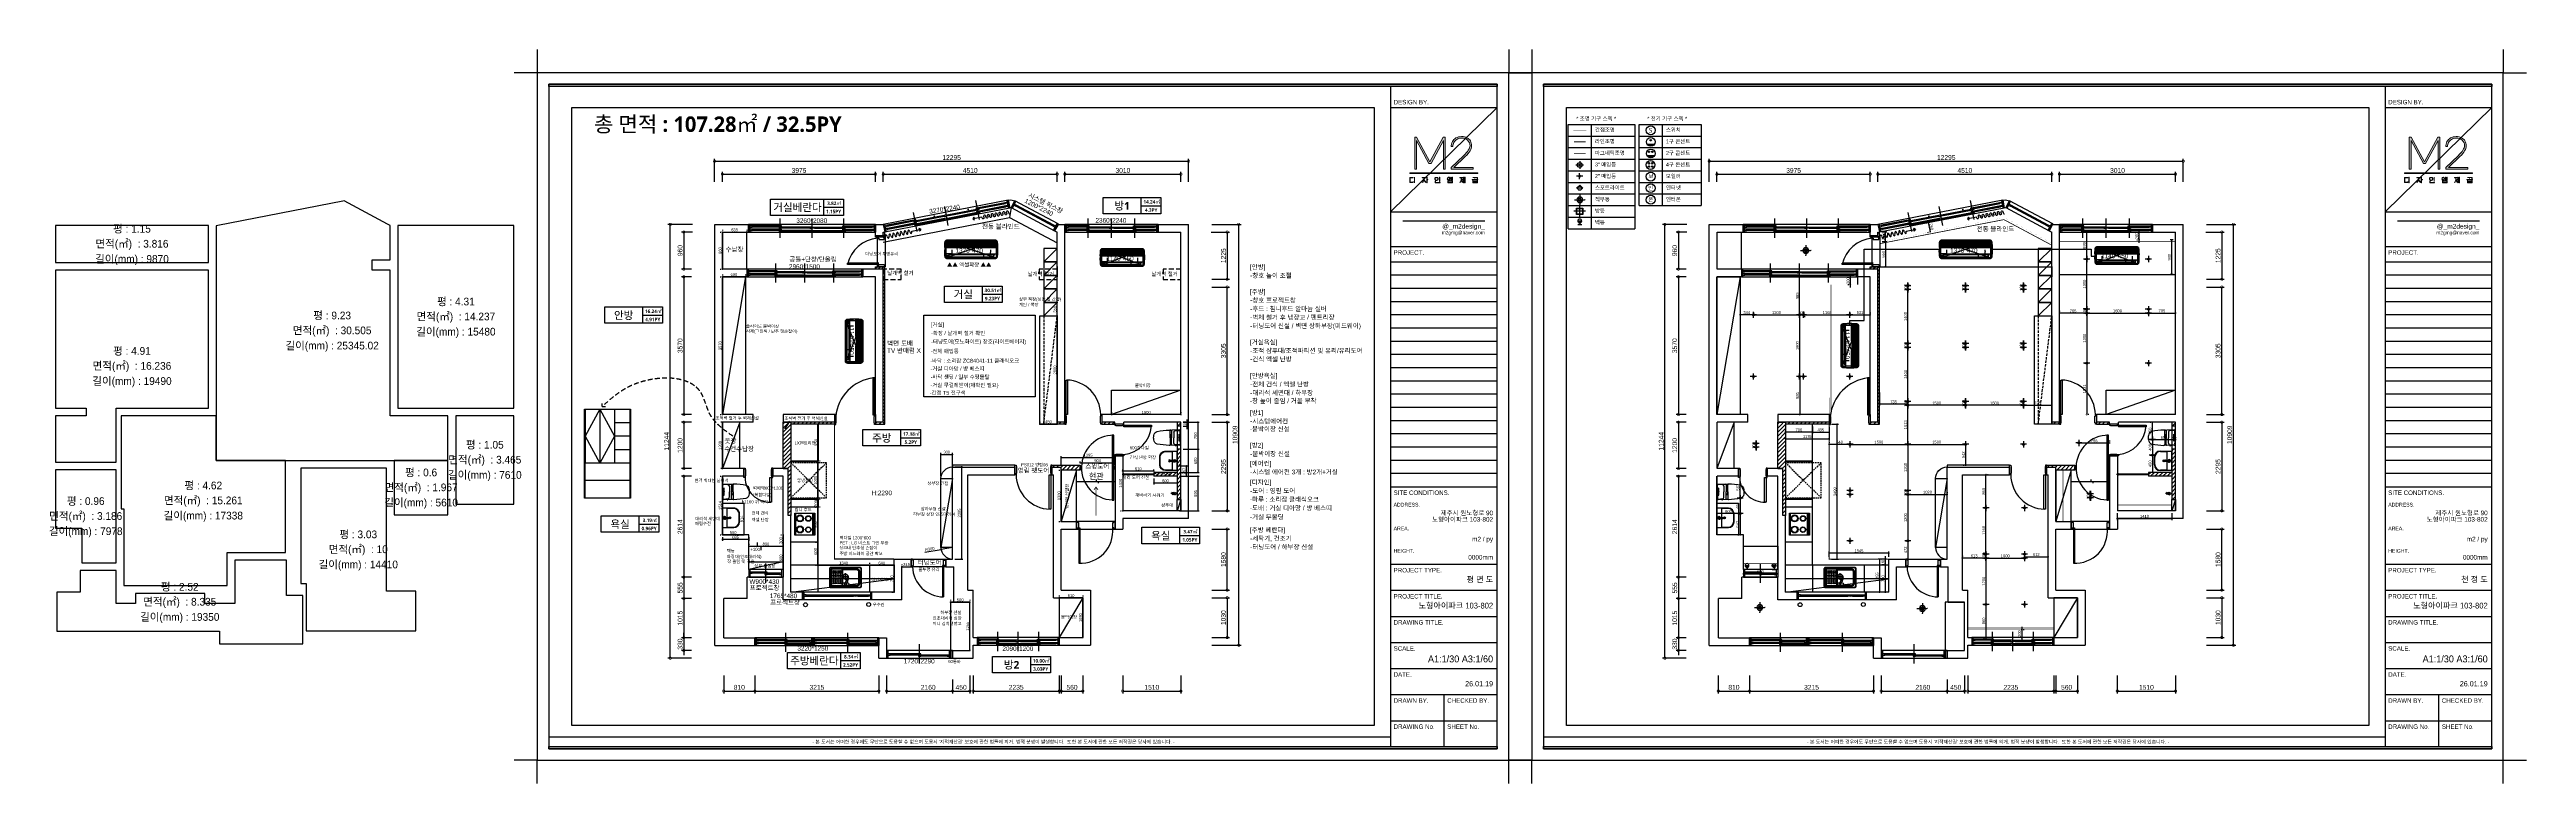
# Model space of a CAD drawing. Header units: inches. Extents: x -4181 to 116552, y 25636 to 44656.
# Drawn here: x -4181 to 60070, y 25636 to 44656 of the extents above; entities that cross this region are included whole.
import ezdxf
from ezdxf.enums import TextEntityAlignment as Align

# ---------------------------------------------------------------- set-up
doc = ezdxf.new("R2010")
doc.units = ezdxf.units.IN
doc.header["$LTSCALE"] = 50
doc.header["$MEASUREMENT"] = 0
for name, pattern in [('DASHED', [0.75, 0.5, -0.25]), ('DH-HID2', [1.2, 0.8, -0.4]), ('HID', [2.3, 1.5, -0.8]), ('HIDDEN', [0.375, 0.25, -0.125])]:
    doc.linetypes.add(name, pattern=pattern)
for name, color, linetype in [('0-ELC TEXT', 7, 'Continuous'), ('01-FUR', 6, 'Continuous'), ('01. F-소품', 3, 'Continuous'), ('02-wal', 2, 'Continuous'), ('03-TEXT', 3, 'Continuous'), ('03-WAL NEW', 3, 'Continuous'), ('06-FUR', 6, 'Continuous'), ('06-LIGHT', 4, 'Continuous'), ('07-dim', 5, 'Continuous'), ('07-dim wal', 5, 'Continuous'), ('08-hat', 8, 'Continuous'), ('3.기호.계단선', 30, 'Continuous'), ('3TI-CE-LIGHT', 6, 'Continuous'), ('3TI-CE-LTEXT', 7, 'Continuous'), ('6fur', 6, 'Continuous'), ('7', 7, 'Continuous'), ('_U+B808_U+C774_U+C5B4 2', 7, 'Continuous'), ('BATH', 5, 'Continuous'), ('C-WIN', 4, 'Continuous'), ('CEIL-DOOR', 6, 'Continuous'), ('CEIL-LIGHT', 7, 'Continuous'), ('CO-BATH', 6, 'Continuous'), ('CO-DO-FR', 7, 'Continuous'), ('CO-DOOR', 8, 'Continuous'), ('CO-FURB-DN', 9, 'Continuous'), ('FIN', 2, 'Continuous'), ('FORM(YOURNAME)-1', 1, 'Continuous'), ('FORM(YOURNAME)-11', 1, 'Continuous'), ('FU-FURM', 251, 'DH-HID2'), ('GPG-TEXT', 3, 'Continuous'), ('HAT', 5, 'Continuous'), ('HL', 6, 'HIDDEN'), ('RC-LIGHT', 7, 'Continuous'), ('SOL253', 253, 'Continuous'), ('TOILET-1', 6, 'Continuous'), ('U-LANP', 6, 'Continuous'), ('도면층2', 2, 'Continuous'), ('도면층4', 4, 'Continuous'), ('도면층5', 5, 'Continuous'), ('설비', 140, 'Continuous'), ('욕실마감선', 4, 'Continuous')]:
    doc.layers.add(name, color=color, linetype=linetype)
doc.styles.add('DH-TEXT', font='')
doc.styles.add('HY울릉도L', font='NanumGothicBold.ttf')
doc.styles.add('MtXpl_Arial_Unicode_', font='ARIALUNI.ttf')
doc.styles.get("Standard").update_dxf_attribs({"font": 'HY울릉도M.TTF'})
doc.styles.add('YOURNAME', font='HY울릉도M.TTF')
doc.styles.add('스타일1', font='HY울릉도M.TTF')
doc.styles.add('코레일둥고', font='Korail_Round_Gothic_Medium.ttf')
doc.styles.get('DH-TEXT').set_extended_font_data('HY울릉도L')
doc.linetypes.add('FENCELINE1', pattern='A,0.25,-0.1,[133,ltypeshp.shx,S=0.1,R=0,X=-0.1,Y=0],-0.1,1', length=1.45)
doc.dimstyles.new('30', dxfattribs={"dimscale": 30, "dimtxt": 2.5, "dimasz": 2.5, "dimexe": 1.25, "dimexo": 2, "dimtad": 1, "dimdec": 0, "dimtxsty": '스타일1', "dimblk": 'DOTSMALL', "dimcen": 2.5, "dimclrd": 1, "dimclre": 1, "dimclrt": 2, "dimadec": 0, "dimazin": 0, "dimtfac": 1, "dimtix": 1, "dimtmove": 0, "dimatfit": 3, "dimldrblk": 'DOTSMALL', "dimfxl": 1.25, "dimarcsym": 0})
doc.dimstyles.new('50', dxfattribs={"dimscale": 50, "dimtxt": 2.5, "dimasz": 2.5, "dimexe": 1.25, "dimexo": 2, "dimtad": 1, "dimdec": 0, "dimtxsty": '스타일1', "dimblk": 'DOTSMALL', "dimcen": 2.5, "dimclrd": 1, "dimclre": 1, "dimclrt": 2, "dimadec": 0, "dimazin": 0, "dimtfac": 1, "dimtdec": 0, "dimtix": 1, "dimtmove": 0, "dimatfit": 3, "dimldrblk": 'DOTSMALL', "dimfxl": 1.25, "dimarcsym": 0})
pattern_1 = [(45, (-668.18, -291.71), (-53.03301, 53.03301), [])]
pattern_2 = [(45, (25131.82, -291.71), (-53.03301, 53.03301), [])]
pattern_3 = [(45, (25800, 0), (-53.03301, 53.03301), [])]

# ---------------------------------------------------------------- blocks, each defined once
blk = doc.blocks.new('block 34')
at = {"layer": '_U+B808_U+C774_U+C5B4 2'}
h = blk.add_hatch(color=35, dxfattribs=at)
h.dxf.hatch_style = 2
h.paths.add_polyline_path([(674.6, -105.5), (675.7, -105.5), (683.4, -119.7), (691.1, -105.5), (692.2, -105.5), (692.2, -123.8), (691.2, -123.8), (691.2, -107.3), (684, -120.7), (682.8, -120.7), (675.6, -107.3), (675.6, -123.8), (674.6, -123.8)])
h = blk.add_hatch(color=35, dxfattribs=at)
h.dxf.hatch_style = 2
edge = h.paths.add_edge_path()
edge.add_spline(control_points=[(704.7, -105.8), (705.6, -106.2), (706.3, -106.8), (706.7, -107.6), (707.2, -108.4), (707.4, -109.4), (707.4, -110.5), (707.4, -111.4), (707.1, -112.4), (706.5, -113.3), (705.9, -114.3), (705, -115.4), (703.7, -116.6), (703.7, -116.6), (697.1, -122.9), (697.1, -122.9), (697.1, -122.9), (708.3, -122.9), (708.3, -122.9), (708.3, -122.9), (708.3, -123.8), (708.3, -123.8), (708.3, -123.8), (695.7, -123.8), (695.7, -123.8), (695.7, -123.8), (695.7, -122.9), (695.7, -122.9), (695.7, -122.9), (702.7, -116.2), (702.7, -116.2), (704, -114.9), (704.9, -113.9), (705.5, -112.9), (706.1, -112), (706.5, -111.2), (706.5, -110.5), (706.5, -109.1), (706, -108), (705.1, -107.2), (704.2, -106.4), (703.1, -106), (701.6, -106), (700.5, -106), (699.6, -106.3), (698.9, -106.7), (698.1, -107.2), (697.6, -107.8), (697.2, -108.5), (696.8, -109.2), (696.6, -110.1), (696.6, -110.9), (696.6, -110.9), (695.6, -110.9), (695.6, -110.9), (695.6, -109.9), (695.8, -108.9), (696.3, -108), (696.8, -107.2), (697.5, -106.5), (698.4, -105.9), (699.3, -105.4), (700.3, -105.1), (701.6, -105.1), (702.8, -105.1), (703.8, -105.3), (704.7, -105.8)], knot_values=[0, 0, 0, 0, 1, 1, 1, 2, 2, 2, 3, 3, 3, 4, 4, 4, 5, 5, 5, 6, 6, 6, 7, 7, 7, 8, 8, 8, 9, 9, 9, 10, 10, 10, 11, 11, 11, 12, 12, 12, 13, 13, 13, 14, 14, 14, 15, 15, 15, 16, 16, 16, 17, 17, 17, 18, 18, 18, 19, 19, 19, 20, 20, 20, 21, 21, 21, 22, 22, 22, 22], degree=3, periodic=0)
at = {"layer": '_U+B808_U+C774_U+C5B4 2', "lineweight": 0}
blk.add_lwpolyline([(674.6, -105.5), (675.7, -105.5), (683.4, -119.7), (691.1, -105.5), (692.2, -105.5), (692.2, -123.8), (691.2, -123.8), (691.2, -107.3), (684, -120.7), (682.8, -120.7), (675.6, -107.3), (675.6, -123.8), (674.6, -123.8), (674.6, -105.5)], dxfattribs=at)
blk.add_open_spline([(704.7, -105.8), (705.6, -106.2), (706.3, -106.8), (706.7, -107.6), (707.2, -108.4), (707.4, -109.4), (707.4, -110.5), (707.4, -111.4), (707.1, -112.4), (706.5, -113.3), (705.9, -114.3), (705, -115.4), (703.7, -116.6), (703.7, -116.6), (697.1, -122.9), (697.1, -122.9), (697.1, -122.9), (708.3, -122.9), (708.3, -122.9), (708.3, -122.9), (708.3, -123.8), (708.3, -123.8), (708.3, -123.8), (695.7, -123.8), (695.7, -123.8), (695.7, -123.8), (695.7, -122.9), (695.7, -122.9), (695.7, -122.9), (702.7, -116.2), (702.7, -116.2), (704, -114.9), (704.9, -113.9), (705.5, -112.9), (706.1, -112), (706.5, -111.2), (706.5, -110.5), (706.5, -109.1), (706, -108), (705.1, -107.2), (704.2, -106.4), (703.1, -106), (701.6, -106), (700.5, -106), (699.6, -106.3), (698.9, -106.7), (698.1, -107.2), (697.6, -107.8), (697.2, -108.5), (696.8, -109.2), (696.6, -110.1), (696.6, -110.9), (696.6, -110.9), (695.6, -110.9), (695.6, -110.9), (695.6, -109.9), (695.8, -108.9), (696.3, -108), (696.8, -107.2), (697.5, -106.5), (698.4, -105.9), (699.3, -105.4), (700.3, -105.1), (701.6, -105.1), (702.8, -105.1), (703.8, -105.3), (704.7, -105.8)], degree=3, knots=[0, 0, 0, 0, 1, 1, 1, 2, 2, 2, 3, 3, 3, 4, 4, 4, 5, 5, 5, 6, 6, 6, 7, 7, 7, 8, 8, 8, 9, 9, 9, 10, 10, 10, 11, 11, 11, 12, 12, 12, 13, 13, 13, 14, 14, 14, 15, 15, 15, 16, 16, 16, 17, 17, 17, 18, 18, 18, 19, 19, 19, 20, 20, 20, 21, 21, 21, 22, 22, 22, 22], dxfattribs=at)
blk = doc.blocks.new('block 35')
at = {"layer": '_U+B808_U+C774_U+C5B4 2'}
h = blk.add_hatch(color=35, dxfattribs=at)
h.dxf.hatch_style = 2
edge = h.paths.add_edge_path()
edge.add_spline(control_points=[(673.7, -128.8), (673.7, -128.8), (672, -128.8), (672, -128.8), (672, -128.8), (672, -131.4), (672, -131.4), (672, -131.4), (673.1, -131.4), (673.1, -131.4), (673.3, -131.4), (673.4, -131.3), (673.6, -131.3), (673.7, -131.3), (673.9, -131.2), (674, -131.2), (674, -131.2), (674, -131.4), (674, -131.4), (673.9, -131.4), (673.8, -131.4), (673.6, -131.5), (673.5, -131.5), (673.3, -131.5), (673.1, -131.5), (673.1, -131.5), (671.8, -131.5), (671.8, -131.5), (671.8, -131.5), (671.8, -128.7), (671.8, -128.7), (671.8, -128.7), (673.7, -128.7), (673.7, -128.7), (673.7, -128.7), (673.7, -128.8), (673.7, -128.8)], knot_values=[0, 0, 0, 0, 1, 1, 1, 2, 2, 2, 3, 3, 3, 4, 4, 4, 5, 5, 5, 6, 6, 6, 7, 7, 7, 8, 8, 8, 9, 9, 9, 10, 10, 10, 11, 11, 11, 12, 12, 12, 12], degree=3, periodic=0)
h.paths.add_polyline_path([(674.5, -131.7), (674.4, -131.7), (674.4, -128.5), (674.5, -128.5)])
h = blk.add_hatch(color=35, dxfattribs=at)
h.dxf.hatch_style = 2
edge = h.paths.add_edge_path()
edge.add_spline(control_points=[(680, -130), (680, -130), (681.1, -131.4), (681.1, -131.4), (681.1, -131.4), (681, -131.5), (681, -131.5), (681, -131.5), (679.9, -130.2), (679.9, -130.2), (679.8, -130.6), (679.7, -130.9), (679.5, -131.1), (679.3, -131.3), (679.1, -131.5), (678.9, -131.5), (678.9, -131.5), (678.9, -131.4), (678.9, -131.4), (679.1, -131.3), (679.3, -131.2), (679.4, -130.9), (679.6, -130.7), (679.7, -130.4), (679.8, -130), (679.9, -129.7), (679.9, -129.3), (679.9, -128.8), (679.9, -128.8), (679, -128.8), (679, -128.8), (679, -128.8), (679, -128.7), (679, -128.7), (679, -128.7), (681, -128.7), (681, -128.7), (681, -128.7), (681, -128.8), (681, -128.8), (681, -128.8), (680.1, -128.8), (680.1, -128.8), (680.1, -129.3), (680, -129.7), (680, -130)], knot_values=[0, 0, 0, 0, 1, 1, 1, 2, 2, 2, 3, 3, 3, 4, 4, 4, 5, 5, 5, 6, 6, 6, 7, 7, 7, 8, 8, 8, 9, 9, 9, 10, 10, 10, 11, 11, 11, 12, 12, 12, 13, 13, 13, 14, 14, 14, 15, 15, 15, 15], degree=3, periodic=0)
h.paths.add_polyline_path([(682.2, -130.1), (681.7, -130.1), (681.7, -131.7), (681.5, -131.7), (681.5, -128.5), (681.7, -128.5), (681.7, -129.9), (682.2, -129.9)])
h = blk.add_hatch(color=35, dxfattribs=at)
h.dxf.hatch_style = 2
edge = h.paths.add_edge_path()
edge.add_spline(control_points=[(687.7, -128.7), (687.8, -128.8), (688, -128.9), (688, -129), (688.1, -129.1), (688.1, -129.3), (688.1, -129.5), (688.1, -129.6), (688.1, -129.8), (688, -129.9), (688, -130.1), (687.8, -130.2), (687.7, -130.3), (687.5, -130.3), (687.4, -130.4), (687.2, -130.4), (686.9, -130.4), (686.8, -130.3), (686.6, -130.3), (686.5, -130.2), (686.4, -130.1), (686.3, -129.9), (686.2, -129.8), (686.2, -129.6), (686.2, -129.5), (686.2, -129.3), (686.2, -129.1), (686.3, -129), (686.4, -128.9), (686.5, -128.8), (686.6, -128.7), (686.8, -128.6), (686.9, -128.6), (687.2, -128.6), (687.4, -128.6), (687.5, -128.6), (687.7, -128.7)], knot_values=[0, 0, 0, 0, 1, 1, 1, 2, 2, 2, 3, 3, 3, 4, 4, 4, 5, 5, 5, 6, 6, 6, 7, 7, 7, 8, 8, 8, 9, 9, 9, 10, 10, 10, 11, 11, 11, 12, 12, 12, 12], degree=3, periodic=0)
edge = h.paths.add_edge_path()
edge.add_spline(control_points=[(686.7, -128.8), (686.6, -128.9), (686.5, -128.9), (686.4, -129.1), (686.4, -129.2), (686.3, -129.3), (686.3, -129.5), (686.3, -129.6), (686.4, -129.8), (686.4, -129.9), (686.5, -130), (686.6, -130.1), (686.7, -130.2), (686.8, -130.2), (687, -130.2), (687.2, -130.2), (687.3, -130.2), (687.5, -130.2), (687.6, -130.2), (687.7, -130.1), (687.8, -130), (687.9, -129.9), (687.9, -129.8), (688, -129.6), (688, -129.5), (688, -129.3), (687.9, -129.2), (687.9, -129.1), (687.8, -128.9), (687.7, -128.9), (687.6, -128.8), (687.5, -128.7), (687.3, -128.7), (687.2, -128.7), (687, -128.7), (686.8, -128.7), (686.7, -128.8)], knot_values=[0, 0, 0, 0, 1, 1, 1, 2, 2, 2, 3, 3, 3, 4, 4, 4, 5, 5, 5, 6, 6, 6, 7, 7, 7, 8, 8, 8, 9, 9, 9, 10, 10, 10, 11, 11, 11, 12, 12, 12, 12], degree=3, periodic=0)
h.paths.add_polyline_path([(686.6, -131.5), (689.2, -131.5), (689.2, -131.7), (686.4, -131.7), (686.4, -130.7), (686.6, -130.7)])
h.paths.add_polyline_path([(689, -130.9), (688.9, -130.9), (688.9, -128.5), (689, -128.5)])
h = blk.add_hatch(color=35, dxfattribs=at)
h.dxf.hatch_style = 2
edge = h.paths.add_edge_path()
edge.add_spline(control_points=[(694.7, -130), (694.5, -130.2), (694.4, -130.2), (694.1, -130.2), (693.9, -130.2), (693.7, -130.2), (693.6, -130), (693.5, -129.8), (693.4, -129.6), (693.4, -129.4), (693.4, -129.1), (693.5, -128.9), (693.6, -128.8), (693.7, -128.6), (693.9, -128.5), (694.1, -128.5), (694.3, -128.5), (694.5, -128.6), (694.6, -128.7), (694.8, -128.9), (694.8, -129), (694.8, -129.2), (694.8, -129.2), (695.4, -129.2), (695.4, -129.2), (695.4, -129.2), (695.4, -128.5), (695.4, -128.5), (695.4, -128.5), (695.6, -128.5), (695.6, -128.5), (695.6, -128.5), (695.6, -130.3), (695.6, -130.3), (695.6, -130.3), (695.4, -130.3), (695.4, -130.3), (695.4, -130.3), (695.4, -129.4), (695.4, -129.4), (695.4, -129.4), (694.9, -129.4), (694.9, -129.4), (694.9, -129.6), (694.8, -129.8), (694.7, -130)], knot_values=[0, 0, 0, 0, 1, 1, 1, 2, 2, 2, 3, 3, 3, 4, 4, 4, 5, 5, 5, 6, 6, 6, 7, 7, 7, 8, 8, 8, 9, 9, 9, 10, 10, 10, 11, 11, 11, 12, 12, 12, 13, 13, 13, 14, 14, 14, 15, 15, 15, 15], degree=3, periodic=0)
edge = h.paths.add_edge_path()
edge.add_spline(control_points=[(693.7, -129.9), (693.8, -130), (694, -130.1), (694.1, -130.1), (694.3, -130.1), (694.5, -130), (694.5, -129.9), (694.6, -129.8), (694.7, -129.6), (694.7, -129.4), (694.7, -129.2), (694.6, -129), (694.5, -128.9), (694.5, -128.8), (694.3, -128.7), (694.1, -128.7), (694, -128.7), (693.8, -128.8), (693.7, -128.9), (693.6, -129), (693.6, -129.2), (693.6, -129.4), (693.6, -129.6), (693.6, -129.8), (693.7, -129.9)], knot_values=[0, 0, 0, 0, 1, 1, 1, 2, 2, 2, 3, 3, 3, 4, 4, 4, 5, 5, 5, 6, 6, 6, 7, 7, 7, 8, 8, 8, 8], degree=3, periodic=0)
h.paths.add_polyline_path([(693.7, -130.6), (696.4, -130.6), (696.4, -131.7), (693.7, -131.7)])
h.paths.add_polyline_path([(693.9, -131.5), (696.2, -131.5), (696.2, -130.7), (693.9, -130.7)])
h.paths.add_polyline_path([(696.4, -128.5), (696.4, -130.3), (696.2, -130.3), (696.2, -128.5)])
h = blk.add_hatch(color=35, dxfattribs=at)
h.dxf.hatch_style = 2
edge = h.paths.add_edge_path()
edge.add_spline(control_points=[(701.5, -129.9), (701.5, -129.9), (702.3, -131.4), (702.3, -131.4), (702.3, -131.4), (702.1, -131.5), (702.1, -131.5), (702.1, -131.5), (701.4, -130.2), (701.4, -130.2), (701.3, -130.9), (701, -131.4), (700.6, -131.5), (700.6, -131.5), (700.6, -131.4), (700.6, -131.4), (700.9, -131.3), (701.1, -131), (701.2, -130.5), (701.3, -130.1), (701.4, -129.5), (701.4, -128.8), (701.4, -128.8), (700.7, -128.8), (700.7, -128.8), (700.7, -128.8), (700.7, -128.7), (700.7, -128.7), (700.7, -128.7), (702.2, -128.7), (702.2, -128.7), (702.2, -128.7), (702.2, -128.8), (702.2, -128.8), (702.2, -128.8), (701.5, -128.8), (701.5, -128.8), (701.5, -129.2), (701.5, -129.6), (701.5, -129.9)], knot_values=[0, 0, 0, 0, 1, 1, 1, 2, 2, 2, 3, 3, 3, 4, 4, 4, 5, 5, 5, 6, 6, 6, 7, 7, 7, 8, 8, 8, 9, 9, 9, 10, 10, 10, 11, 11, 11, 12, 12, 12, 13, 13, 13, 13], degree=3, periodic=0)
h.paths.add_polyline_path([(702.6, -128.5), (702.8, -128.5), (702.8, -131.7), (702.6, -131.7), (702.6, -129.9), (702, -129.9), (702, -129.8), (702.6, -129.8)])
h.paths.add_polyline_path([(703.6, -128.5), (703.6, -131.7), (703.4, -131.7), (703.4, -128.5)])
h = blk.add_hatch(color=35, dxfattribs=at)
h.dxf.hatch_style = 2
h.paths.add_polyline_path([(711, -129.9), (711, -130.1), (707.8, -130.1), (707.8, -129.9), (709.2, -129.9), (709.2, -129.2), (709.3, -129.2), (709.3, -129.9)])
h.paths.add_polyline_path([(710.6, -128.7), (708.1, -128.7), (708.1, -128.6), (710.8, -128.6), (710.8, -129.6), (710.6, -129.6)])
h.paths.add_polyline_path([(710.6, -130.4), (710.8, -130.4), (710.8, -131.7), (708.1, -131.7), (708.1, -130.4), (708.2, -130.4), (708.2, -130.8), (710.6, -130.8)])
h.paths.add_polyline_path([(710.6, -131.5), (710.6, -131), (708.2, -131), (708.2, -131.5)])
at = {"layer": '_U+B808_U+C774_U+C5B4 2', "lineweight": 0}
for points in [[(674.5, -131.7), (674.4, -131.7), (674.4, -128.5), (674.5, -128.5), (674.5, -131.7)], [(682.2, -130.1), (681.7, -130.1), (681.7, -131.7), (681.5, -131.7), (681.5, -128.5), (681.7, -128.5), (681.7, -129.9), (682.2, -129.9), (682.2, -130.1)], [(689, -130.9), (688.9, -130.9), (688.9, -128.5), (689, -128.5), (689, -130.9)], [(696.4, -128.5), (696.4, -130.3), (696.2, -130.3), (696.2, -128.5), (696.4, -128.5)], [(703.6, -128.5), (703.6, -131.7), (703.4, -131.7), (703.4, -128.5), (703.6, -128.5)], [(686.6, -131.5), (689.2, -131.5), (689.2, -131.7), (686.4, -131.7), (686.4, -130.7), (686.6, -130.7), (686.6, -131.5)], [(693.7, -130.6), (696.4, -130.6), (696.4, -131.7), (693.7, -131.7), (693.7, -130.6)], [(693.9, -131.5), (696.2, -131.5), (696.2, -130.7), (693.9, -130.7), (693.9, -131.5)], [(702.6, -128.5), (702.8, -128.5), (702.8, -131.7), (702.6, -131.7), (702.6, -129.9), (702, -129.9), (702, -129.8), (702.6, -129.8), (702.6, -128.5)], [(711, -129.9), (711, -130.1), (707.8, -130.1), (707.8, -129.9), (709.2, -129.9), (709.2, -129.2), (709.3, -129.2), (709.3, -129.9), (711, -129.9)], [(710.6, -128.7), (708.1, -128.7), (708.1, -128.6), (710.8, -128.6), (710.8, -129.6), (710.6, -129.6), (710.6, -128.7)], [(710.6, -130.4), (710.8, -130.4), (710.8, -131.7), (708.1, -131.7), (708.1, -130.4), (708.2, -130.4), (708.2, -130.8), (710.6, -130.8), (710.6, -130.4)], [(710.6, -131.5), (710.6, -131), (708.2, -131), (708.2, -131.5), (710.6, -131.5)]]:
    blk.add_lwpolyline(points, dxfattribs=at)
for points, knots in [([(673.7, -128.8), (673.7, -128.8), (672, -128.8), (672, -128.8), (672, -128.8), (672, -131.4), (672, -131.4), (672, -131.4), (673.1, -131.4), (673.1, -131.4), (673.3, -131.4), (673.4, -131.3), (673.6, -131.3), (673.7, -131.3), (673.9, -131.2), (674, -131.2), (674, -131.2), (674, -131.4), (674, -131.4), (673.9, -131.4), (673.8, -131.4), (673.6, -131.5), (673.5, -131.5), (673.3, -131.5), (673.1, -131.5), (673.1, -131.5), (671.8, -131.5), (671.8, -131.5), (671.8, -131.5), (671.8, -128.7), (671.8, -128.7), (671.8, -128.7), (673.7, -128.7), (673.7, -128.7), (673.7, -128.7), (673.7, -128.8), (673.7, -128.8)], [0, 0, 0, 0, 1, 1, 1, 2, 2, 2, 3, 3, 3, 4, 4, 4, 5, 5, 5, 6, 6, 6, 7, 7, 7, 8, 8, 8, 9, 9, 9, 10, 10, 10, 11, 11, 11, 12, 12, 12, 12]), ([(680, -130), (680, -130), (681.1, -131.4), (681.1, -131.4), (681.1, -131.4), (681, -131.5), (681, -131.5), (681, -131.5), (679.9, -130.2), (679.9, -130.2), (679.8, -130.6), (679.7, -130.9), (679.5, -131.1), (679.3, -131.3), (679.1, -131.5), (678.9, -131.5), (678.9, -131.5), (678.9, -131.4), (678.9, -131.4), (679.1, -131.3), (679.3, -131.2), (679.4, -130.9), (679.6, -130.7), (679.7, -130.4), (679.8, -130), (679.9, -129.7), (679.9, -129.3), (679.9, -128.8), (679.9, -128.8), (679, -128.8), (679, -128.8), (679, -128.8), (679, -128.7), (679, -128.7), (679, -128.7), (681, -128.7), (681, -128.7), (681, -128.7), (681, -128.8), (681, -128.8), (681, -128.8), (680.1, -128.8), (680.1, -128.8), (680.1, -129.3), (680, -129.7), (680, -130)], [0, 0, 0, 0, 1, 1, 1, 2, 2, 2, 3, 3, 3, 4, 4, 4, 5, 5, 5, 6, 6, 6, 7, 7, 7, 8, 8, 8, 9, 9, 9, 10, 10, 10, 11, 11, 11, 12, 12, 12, 13, 13, 13, 14, 14, 14, 15, 15, 15, 15]), ([(687.7, -128.7), (687.8, -128.8), (688, -128.9), (688, -129), (688.1, -129.1), (688.1, -129.3), (688.1, -129.5), (688.1, -129.6), (688.1, -129.8), (688, -129.9), (688, -130.1), (687.8, -130.2), (687.7, -130.3), (687.5, -130.3), (687.4, -130.4), (687.2, -130.4), (686.9, -130.4), (686.8, -130.3), (686.6, -130.3), (686.5, -130.2), (686.4, -130.1), (686.3, -129.9), (686.2, -129.8), (686.2, -129.6), (686.2, -129.5), (686.2, -129.3), (686.2, -129.1), (686.3, -129), (686.4, -128.9), (686.5, -128.8), (686.6, -128.7), (686.8, -128.6), (686.9, -128.6), (687.2, -128.6), (687.4, -128.6), (687.5, -128.6), (687.7, -128.7)], [0, 0, 0, 0, 1, 1, 1, 2, 2, 2, 3, 3, 3, 4, 4, 4, 5, 5, 5, 6, 6, 6, 7, 7, 7, 8, 8, 8, 9, 9, 9, 10, 10, 10, 11, 11, 11, 12, 12, 12, 12]), ([(686.7, -128.8), (686.6, -128.9), (686.5, -128.9), (686.4, -129.1), (686.4, -129.2), (686.3, -129.3), (686.3, -129.5), (686.3, -129.6), (686.4, -129.8), (686.4, -129.9), (686.5, -130), (686.6, -130.1), (686.7, -130.2), (686.8, -130.2), (687, -130.2), (687.2, -130.2), (687.3, -130.2), (687.5, -130.2), (687.6, -130.2), (687.7, -130.1), (687.8, -130), (687.9, -129.9), (687.9, -129.8), (688, -129.6), (688, -129.5), (688, -129.3), (687.9, -129.2), (687.9, -129.1), (687.8, -128.9), (687.7, -128.9), (687.6, -128.8), (687.5, -128.7), (687.3, -128.7), (687.2, -128.7), (687, -128.7), (686.8, -128.7), (686.7, -128.8)], [0, 0, 0, 0, 1, 1, 1, 2, 2, 2, 3, 3, 3, 4, 4, 4, 5, 5, 5, 6, 6, 6, 7, 7, 7, 8, 8, 8, 9, 9, 9, 10, 10, 10, 11, 11, 11, 12, 12, 12, 12]), ([(694.7, -130), (694.5, -130.2), (694.4, -130.2), (694.1, -130.2), (693.9, -130.2), (693.7, -130.2), (693.6, -130), (693.5, -129.8), (693.4, -129.6), (693.4, -129.4), (693.4, -129.1), (693.5, -128.9), (693.6, -128.8), (693.7, -128.6), (693.9, -128.5), (694.1, -128.5), (694.3, -128.5), (694.5, -128.6), (694.6, -128.7), (694.8, -128.9), (694.8, -129), (694.8, -129.2), (694.8, -129.2), (695.4, -129.2), (695.4, -129.2), (695.4, -129.2), (695.4, -128.5), (695.4, -128.5), (695.4, -128.5), (695.6, -128.5), (695.6, -128.5), (695.6, -128.5), (695.6, -130.3), (695.6, -130.3), (695.6, -130.3), (695.4, -130.3), (695.4, -130.3), (695.4, -130.3), (695.4, -129.4), (695.4, -129.4), (695.4, -129.4), (694.9, -129.4), (694.9, -129.4), (694.9, -129.6), (694.8, -129.8), (694.7, -130)], [0, 0, 0, 0, 1, 1, 1, 2, 2, 2, 3, 3, 3, 4, 4, 4, 5, 5, 5, 6, 6, 6, 7, 7, 7, 8, 8, 8, 9, 9, 9, 10, 10, 10, 11, 11, 11, 12, 12, 12, 13, 13, 13, 14, 14, 14, 15, 15, 15, 15]), ([(693.7, -129.9), (693.8, -130), (694, -130.1), (694.1, -130.1), (694.3, -130.1), (694.5, -130), (694.5, -129.9), (694.6, -129.8), (694.7, -129.6), (694.7, -129.4), (694.7, -129.2), (694.6, -129), (694.5, -128.9), (694.5, -128.8), (694.3, -128.7), (694.1, -128.7), (694, -128.7), (693.8, -128.8), (693.7, -128.9), (693.6, -129), (693.6, -129.2), (693.6, -129.4), (693.6, -129.6), (693.6, -129.8), (693.7, -129.9)], [0, 0, 0, 0, 1, 1, 1, 2, 2, 2, 3, 3, 3, 4, 4, 4, 5, 5, 5, 6, 6, 6, 7, 7, 7, 8, 8, 8, 8]), ([(701.5, -129.9), (701.5, -129.9), (702.3, -131.4), (702.3, -131.4), (702.3, -131.4), (702.1, -131.5), (702.1, -131.5), (702.1, -131.5), (701.4, -130.2), (701.4, -130.2), (701.3, -130.9), (701, -131.4), (700.6, -131.5), (700.6, -131.5), (700.6, -131.4), (700.6, -131.4), (700.9, -131.3), (701.1, -131), (701.2, -130.5), (701.3, -130.1), (701.4, -129.5), (701.4, -128.8), (701.4, -128.8), (700.7, -128.8), (700.7, -128.8), (700.7, -128.8), (700.7, -128.7), (700.7, -128.7), (700.7, -128.7), (702.2, -128.7), (702.2, -128.7), (702.2, -128.7), (702.2, -128.8), (702.2, -128.8), (702.2, -128.8), (701.5, -128.8), (701.5, -128.8), (701.5, -129.2), (701.5, -129.6), (701.5, -129.9)], [0, 0, 0, 0, 1, 1, 1, 2, 2, 2, 3, 3, 3, 4, 4, 4, 5, 5, 5, 6, 6, 6, 7, 7, 7, 8, 8, 8, 9, 9, 9, 10, 10, 10, 11, 11, 11, 12, 12, 12, 13, 13, 13, 13])]:
    blk.add_open_spline(points, degree=3, knots=knots, dxfattribs=at)
blk = doc.blocks.new('block 33')
at = {"layer": '_U+B808_U+C774_U+C5B4 2'}
for name in ['block 34', 'block 35']:
    blk.add_blockref(name, (0, 0), dxfattribs=at)
blk = doc.blocks.new('block 32')
at = {"layer": '_U+B808_U+C774_U+C5B4 2'}
h = blk.add_hatch(color=35, dxfattribs=at)
h.dxf.hatch_style = 2
h.paths.add_polyline_path([(711, -126.3), (671.8, -126.3), (671.8, -125.9), (711, -125.9)])
at = {"layer": '_U+B808_U+C774_U+C5B4 2', "lineweight": 0}
blk.add_lwpolyline([(711, -126.3), (671.8, -126.3), (671.8, -125.9), (711, -125.9), (711, -126.3)], dxfattribs=at)
at = {"layer": '_U+B808_U+C774_U+C5B4 2'}
blk.add_blockref('block 33', (0, 0), dxfattribs=at)
blk = doc.blocks.new('FORM-ELEVATION')
at = {"layer": 'FORM(YOURNAME)-11'}
h = blk.add_hatch(color=256, dxfattribs=at)
h.dxf.hatch_style = 1
h.paths.add_polyline_path([(-10309, 35708), (71691, 35708), (71691, 35508), (-10309, 35508)])
h.paths.add_polyline_path([(-10309, -21492), (71691, -21492), (71691, -21692), (-10309, -21692)])
at = {"layer": 'Defpoints', "color": 158}
for p, q in [((62481, 35508), (62481, -21492)), ((62481, 33708), (71691, 33708)), ((62481, 24686), (71691, 33708)), ((62481, 24686), (71691, 24686)), ((71691, 20353), (62481, 20353)), ((71691, 19211), (62481, 19211)), ((71691, 18069), (62481, 18069)), ((71691, 16927), (62481, 16927)), ((71691, 15784), (62481, 15784)), ((71691, 14642), (62481, 14642)), ((71691, 13500), (62481, 13500)), ((71691, 12358), (62481, 12358)), ((71691, 11216), (62481, 11216)), ((71691, 10074), (62481, 10074)), ((71691, 8932), (62481, 8932)), ((71691, 7790), (62481, 7790)), ((71691, 6647), (62481, 6647)), ((71691, 5505), (62481, 5505)), ((71691, 4363), (62481, 4363)), ((71691, 3221), (62481, 3221)), ((71691, 2079), (62481, 2079)), ((62481, -20692), (-10309, -20692))]:
    blk.add_line(p, q, dxfattribs=at)
at = {"layer": 'Defpoints', "color": 1}
for points in [[(-11309, 38708), (-11309, 36708), (-13309, 36708)], [(72691, 38708), (72691, 36708), (74691, 36708)], [(-11309, -24692), (-11309, -22692), (-13309, -22692)], [(72691, -24692), (72691, -22692), (74691, -22692)]]:
    blk.add_lwpolyline(points, dxfattribs=at)
at = {"layer": 'Defpoints', "color": 158}
for points in [[(-10309, -21692), (71691, -21692), (71691, 35708), (-10309, 35708)], [(-8309, 33708), (61071, 33708), (61071, -19692), (-8309, -19692)]]:
    blk.add_lwpolyline(points, close=True, dxfattribs=at)
at = {"layer": 'FORM(YOURNAME)-11', "color": 251}
blk.add_line((63550, 23916), (70622, 23916), dxfattribs=at)
at = {"layer": 'FORM(YOURNAME)-11', "color": 14}
for p, q in [((62481, 21686), (71691, 21686)), ((62481, 937), (71691, 937)), ((62481, -5756), (71691, -5756)), ((62481, -8009), (71691, -8009)), ((62481, -10261), (71691, -10261)), ((62481, -12514), (71691, -12514)), ((62481, -14766), (71691, -14766)), ((62481, -17019), (71691, -17019)), ((67086, -17019), (67086, -21492)), ((62481, -19271), (71691, -19271))]:
    blk.add_line(p, q, dxfattribs=at)
at = {"layer": 'FORM(YOURNAME)-11', "color": 250}
blk.add_lwpolyline([(-11309, -22692), (72691, -22692), (72691, 36708), (-11309, 36708)], close=True, dxfattribs=at)
at = {"layer": 'FORM(YOURNAME)-11'}
for points in [[(-10309, 35708), (71691, 35708), (71691, 35508), (-10309, 35508)], [(-10309, -21492), (71691, -21492), (71691, -21692), (-10309, -21692)]]:
    blk.add_lwpolyline(points, close=True, dxfattribs=at)
at = {"layer": '_U+B808_U+C774_U+C5B4 2', "xscale": 150, "yscale": 150, "zscale": 150}
blk.add_blockref('block 32', (-36628, 46957), dxfattribs=at)
at = {"layer": 'FORM(YOURNAME)-11', "color": 14, "style": 'YOURNAME'}
for s, height, p in [('DESIGN BY.', 386.1, (62739, 34170)), ('PROJECT.', 386.1, (62739, 21172)), ('SITE CONDITIONS.', 386.14, (62739, 422)), ('PROJECT TYPE.', 386.14, (62739, -6271)), ('PROJECT TITLE.', 386.14, (62739, -8524)), ('DRAWING TITLE.', 386.14, (62739, -10776)), ('SCALE.', 386.1, (62739, -13029)), ('DATE.', 386.1, (62739, -15281)), ('DRAWN BY.', 386.1, (62739, -17534)), ('CHECKED BY.', 386.14, (67376, -17534)), ('DRAWING No.', 386.14, (62739, -19786)), ('SHEET No.', 386.1, (67376, -19786))]:
    blk.add_text(s, height=height, dxfattribs=at).set_placement(p, align=Align.MIDDLE_LEFT)
for s, height, width, p in [('@_m2design_', 400, 1.03, (70622, 23242)), ('m2gmg@naver.com', 300, 0.995, (70622, 22747))]:
    blk.add_text(s, height=height, dxfattribs=dict(at, width=width)).set_placement(p, align=Align.RIGHT)
at = {"layer": 'FORM(YOURNAME)-11', "color": 251, "style": 'YOURNAME'}
for s, p in [('ADDRESS.', (62739, -608)), ('AREA.', (62739, -2667)), ('HEIGHT.', (62739, -4598))]:
    blk.add_text(s, height=321.8, dxfattribs=at).set_placement(p, align=Align.MIDDLE_LEFT)
at = {"layer": 'FORM(YOURNAME)-11', "color": 1, "style": 'YOURNAME'}
blk.add_text("- 본 도서는 어떠한 경우에도 무단으로 도용할 수 없으며 도용시 '지적재산권' 보호에 관한 법률에 의거, 법적 분쟁이 발생합니다.  또한 본 도서에 관한 모든 저작권은 당사에 있습니다. -", height=300, dxfattribs=at).set_placement((28146, -21092), align=Align.MIDDLE_CENTER)
at = {"layer": 'FORM(YOURNAME)-11', "color": 3, "style": 'YOURNAME'}
for tag, height, p in [('2', 451, (71041, -1863)), ('1', 451, (71041, -1219)), ('3', 451, (71041, -3150)), ('4', 451, (71041, -5081)), ('5', 515, (71041, -7398)), ('6', 515, (71041, -9650)), ('7', 515, (71041, -11903)), ('8', 515, (71041, -14155)), ('9', 515, (71041, -16408)), ('10', 515, (66791, -18596)), ('11', 515, (71041, -18660)), ('12', 515, (66791, -20848)), ('13', 515, (71041, -20848))]:
    blk.add_attdef(tag, text='', height=height, dxfattribs=at).set_placement(p, align=Align.MIDDLE_RIGHT)
blk = doc.blocks.new('_DOTSMALL')
at = {"color": 0, "linetype": 'ByBlock', "const_width": 0.5}
blk.add_lwpolyline([(-0.0625, 0, 1), (0.0625, 0, 1)], format="xyb", close=True, dxfattribs=at)
blk = doc.blocks.new('*D930')
at = {"layer": '07-dim', "color": 1, "lineweight": -2, "transparency": 16777216}
for p, q in [((12494, 39926), (12210, 39926)), ((12272, 39926), (12272, 38966)), ((12472, 38966), (12210, 38966))]:
    blk.add_line(p, q, dxfattribs=at)
at = {"layer": 'Defpoints', "color": 0, "transparency": 16777216}
for p in [(12594, 39926), (12272, 38966), (12572, 38966)]:
    blk.add_point(p, dxfattribs=at)
at = {"layer": '07-dim', "color": 1, "lineweight": -2, "transparency": 16777216, "xscale": 125, "yscale": 125, "zscale": 125}
for p, rotation in [((12272, 39926), 90), ((12272, 38966), 270)]:
    blk.add_blockref('_DOTSMALL', p, dxfattribs=dict(at, rotation=rotation))
at = {"layer": '07-dim', "color": 2, "transparency": 16777216, "insert": (12176, 39446), "char_height": 125, "attachment_point": 5, "rotation": 90, "style": '스타일1'}
blk.add_mtext('960', dxfattribs=at)
blk = doc.blocks.new('*D931')
at = {"layer": '07-dim', "color": 1, "lineweight": -2, "transparency": 16777216}
for p, q in [((12472, 38766), (12210, 38766)), ((12272, 38766), (12272, 35196)), ((12472, 35196), (12210, 35196))]:
    blk.add_line(p, q, dxfattribs=at)
at = {"layer": 'Defpoints', "color": 0, "transparency": 16777216}
for p in [(12572, 38766), (12272, 35196), (12572, 35196)]:
    blk.add_point(p, dxfattribs=at)
at = {"layer": '07-dim', "color": 1, "lineweight": -2, "transparency": 16777216, "xscale": 125, "yscale": 125, "zscale": 125}
for p, rotation in [((12272, 38766), 90), ((12272, 35196), 270)]:
    blk.add_blockref('_DOTSMALL', p, dxfattribs=dict(at, rotation=rotation))
at = {"layer": '07-dim', "color": 2, "transparency": 16777216, "insert": (12176, 36981), "char_height": 125, "attachment_point": 5, "rotation": 90, "style": '스타일1'}
blk.add_mtext('3570', dxfattribs=at)
blk = doc.blocks.new('*D932')
at = {"layer": '07-dim', "color": 1, "lineweight": -2, "transparency": 16777216}
for p, q in [((12472, 34996), (12210, 34996)), ((12272, 34996), (12272, 33796)), ((12472, 33796), (12210, 33796))]:
    blk.add_line(p, q, dxfattribs=at)
at = {"layer": 'Defpoints', "color": 0, "transparency": 16777216}
for p in [(12572, 34996), (12272, 33796), (12572, 33796)]:
    blk.add_point(p, dxfattribs=at)
at = {"layer": '07-dim', "color": 1, "lineweight": -2, "transparency": 16777216, "xscale": 125, "yscale": 125, "zscale": 125}
for p, rotation in [((12272, 34996), 90), ((12272, 33796), 270)]:
    blk.add_blockref('_DOTSMALL', p, dxfattribs=dict(at, rotation=rotation))
at = {"layer": '07-dim', "color": 2, "transparency": 16777216, "insert": (12176, 34396), "char_height": 125, "attachment_point": 5, "rotation": 90, "style": '스타일1'}
blk.add_mtext('1200', dxfattribs=at)
blk = doc.blocks.new('*D933')
at = {"layer": '07-dim', "color": 1, "lineweight": -2, "transparency": 16777216}
for p, q in [((12472, 33596), (12210, 33596)), ((12272, 33596), (12272, 30982)), ((12472, 30982), (12210, 30982))]:
    blk.add_line(p, q, dxfattribs=at)
at = {"layer": 'Defpoints', "color": 0, "transparency": 16777216}
for p in [(12572, 33596), (12272, 30982), (12572, 30982)]:
    blk.add_point(p, dxfattribs=at)
at = {"layer": '07-dim', "color": 1, "lineweight": -2, "transparency": 16777216, "xscale": 125, "yscale": 125, "zscale": 125}
for p, rotation in [((12272, 33596), 90), ((12272, 30982), 270)]:
    blk.add_blockref('_DOTSMALL', p, dxfattribs=dict(at, rotation=rotation))
at = {"layer": '07-dim', "color": 2, "transparency": 16777216, "insert": (12176, 32289), "char_height": 125, "attachment_point": 5, "rotation": 90, "style": '스타일1'}
blk.add_mtext('2614', dxfattribs=at)
blk = doc.blocks.new('*D934')
at = {"layer": '07-dim', "color": 1, "lineweight": -2, "transparency": 16777216}
for p, q in [((12472, 30982), (12210, 30982)), ((12272, 30982), (12272, 30427)), ((12472, 30427), (12210, 30427))]:
    blk.add_line(p, q, dxfattribs=at)
at = {"layer": 'Defpoints', "color": 0, "transparency": 16777216}
for p in [(12572, 30982), (12272, 30427), (12572, 30427)]:
    blk.add_point(p, dxfattribs=at)
at = {"layer": '07-dim', "color": 1, "lineweight": -2, "transparency": 16777216, "xscale": 125, "yscale": 125, "zscale": 125}
for p, rotation in [((12272, 30982), 90), ((12272, 30427), 270)]:
    blk.add_blockref('_DOTSMALL', p, dxfattribs=dict(at, rotation=rotation))
at = {"layer": '07-dim', "color": 2, "transparency": 16777216, "insert": (12177, 30704), "char_height": 125, "attachment_point": 5, "rotation": 90, "style": '스타일1'}
blk.add_mtext('555', dxfattribs=at)
blk = doc.blocks.new('*D935')
at = {"layer": '07-dim', "color": 1, "lineweight": -2, "transparency": 16777216}
for p, q in [((12472, 30427), (12210, 30427)), ((12272, 30427), (12272, 29412)), ((12472, 29412), (12210, 29412))]:
    blk.add_line(p, q, dxfattribs=at)
at = {"layer": 'Defpoints', "color": 0, "transparency": 16777216}
for p in [(12572, 30427), (12272, 29412), (12572, 29412)]:
    blk.add_point(p, dxfattribs=at)
at = {"layer": '07-dim', "color": 1, "lineweight": -2, "transparency": 16777216, "xscale": 125, "yscale": 125, "zscale": 125}
for p, rotation in [((12272, 30427), 90), ((12272, 29412), 270)]:
    blk.add_blockref('_DOTSMALL', p, dxfattribs=dict(at, rotation=rotation))
at = {"layer": '07-dim', "color": 2, "transparency": 16777216, "insert": (12176, 29919), "char_height": 125, "attachment_point": 5, "rotation": 90, "style": '스타일1'}
blk.add_mtext('1015', dxfattribs=at)
blk = doc.blocks.new('*D936')
at = {"layer": '07-dim', "color": 1, "lineweight": -2, "transparency": 16777216}
for p, q in [((12472, 29412), (12210, 29412)), ((12472, 29082), (12210, 29082)), ((12272, 29412), (12272, 29537)), ((12272, 29412), (12272, 29082)), ((12272, 29082), (12272, 28957))]:
    blk.add_line(p, q, dxfattribs=at)
at = {"layer": 'Defpoints', "color": 0, "transparency": 16777216}
for p in [(12272, 29082), (12572, 29412), (12572, 29082)]:
    blk.add_point(p, dxfattribs=at)
at = {"layer": '07-dim', "color": 1, "lineweight": -2, "transparency": 16777216, "xscale": 125, "yscale": 125, "zscale": 125}
for p, rotation in [((12272, 29412), 270), ((12272, 29082), 90)]:
    blk.add_blockref('_DOTSMALL', p, dxfattribs=dict(at, rotation=rotation))
at = {"layer": '07-dim', "color": 2, "transparency": 16777216, "insert": (12176, 29247), "char_height": 125, "attachment_point": 5, "rotation": 90, "style": '스타일1'}
blk.add_mtext('330', dxfattribs=at)
blk = doc.blocks.new('*D937')
at = {"layer": '07-dim', "color": 1, "lineweight": -2, "transparency": 16777216}
for p, q in [((13272, 41226), (13272, 41488)), ((13272, 41426), (17247, 41426)), ((17247, 41226), (17247, 41488))]:
    blk.add_line(p, q, dxfattribs=at)
at = {"layer": 'Defpoints', "color": 0, "transparency": 16777216}
for p in [(13272, 41126), (17247, 41426), (17247, 41126)]:
    blk.add_point(p, dxfattribs=at)
at = {"layer": '07-dim', "color": 1, "lineweight": -2, "transparency": 16777216, "xscale": 125, "yscale": 125, "zscale": 125, "rotation": 180}
blk.add_blockref('_DOTSMALL', (13272, 41426), dxfattribs=at)
at = {"layer": '07-dim', "color": 1, "lineweight": -2, "transparency": 16777216, "xscale": 125, "yscale": 125, "zscale": 125}
blk.add_blockref('_DOTSMALL', (17247, 41426), dxfattribs=at)
at = {"layer": '07-dim', "color": 2, "transparency": 16777216, "insert": (15260, 41522), "char_height": 125, "attachment_point": 5, "style": '스타일1'}
blk.add_mtext('3975', dxfattribs=at)
blk = doc.blocks.new('*D938')
at = {"layer": '07-dim', "color": 1, "lineweight": -2, "transparency": 16777216}
for p, q in [((17447, 41226), (17447, 41488)), ((17447, 41426), (21957, 41426)), ((21957, 41226), (21957, 41488))]:
    blk.add_line(p, q, dxfattribs=at)
at = {"layer": 'Defpoints', "color": 0, "transparency": 16777216}
for p in [(17447, 41126), (21957, 41426), (21957, 41126)]:
    blk.add_point(p, dxfattribs=at)
at = {"layer": '07-dim', "color": 1, "lineweight": -2, "transparency": 16777216, "xscale": 125, "yscale": 125, "zscale": 125, "rotation": 180}
blk.add_blockref('_DOTSMALL', (17447, 41426), dxfattribs=at)
at = {"layer": '07-dim', "color": 1, "lineweight": -2, "transparency": 16777216, "xscale": 125, "yscale": 125, "zscale": 125}
blk.add_blockref('_DOTSMALL', (21957, 41426), dxfattribs=at)
at = {"layer": '07-dim', "color": 2, "transparency": 16777216, "insert": (19702, 41522), "char_height": 125, "attachment_point": 5, "style": '스타일1'}
blk.add_mtext('4510', dxfattribs=at)
blk = doc.blocks.new('*D939')
at = {"layer": '07-dim', "color": 1, "lineweight": -2, "transparency": 16777216}
for p, q in [((22157, 41226), (22157, 41488)), ((22157, 41426), (25167, 41426)), ((25167, 41226), (25167, 41488))]:
    blk.add_line(p, q, dxfattribs=at)
at = {"layer": 'Defpoints', "color": 0, "transparency": 16777216}
for p in [(22157, 41126), (25167, 41426), (25167, 41126)]:
    blk.add_point(p, dxfattribs=at)
at = {"layer": '07-dim', "color": 1, "lineweight": -2, "transparency": 16777216, "xscale": 125, "yscale": 125, "zscale": 125, "rotation": 180}
blk.add_blockref('_DOTSMALL', (22157, 41426), dxfattribs=at)
at = {"layer": '07-dim', "color": 1, "lineweight": -2, "transparency": 16777216, "xscale": 125, "yscale": 125, "zscale": 125}
blk.add_blockref('_DOTSMALL', (25167, 41426), dxfattribs=at)
at = {"layer": '07-dim', "color": 2, "transparency": 16777216, "insert": (23662, 41522), "char_height": 125, "attachment_point": 5, "style": '스타일1'}
blk.add_mtext('3010', dxfattribs=at)
blk = doc.blocks.new('*D940')
at = {"layer": '07-dim', "color": 1, "lineweight": -2, "transparency": 16777216}
for p, q in [((12494, 40126), (11858, 40126)), ((11921, 28882), (11921, 40126)), ((12472, 28882), (11858, 28882))]:
    blk.add_line(p, q, dxfattribs=at)
at = {"layer": 'Defpoints', "color": 0, "transparency": 16777216}
for p in [(11921, 40126), (12594, 40126), (12572, 28882)]:
    blk.add_point(p, dxfattribs=at)
at = {"layer": '07-dim', "color": 1, "lineweight": -2, "transparency": 16777216, "xscale": 125, "yscale": 125, "zscale": 125}
for p, rotation in [((11921, 40126), 90), ((11921, 28882), 270)]:
    blk.add_blockref('_DOTSMALL', p, dxfattribs=dict(at, rotation=rotation))
at = {"layer": '07-dim', "color": 2, "transparency": 16777216, "insert": (11826, 34504), "char_height": 125, "attachment_point": 5, "rotation": 90, "style": '스타일1'}
blk.add_mtext('11244', dxfattribs=at)
blk = doc.blocks.new('*D941')
at = {"layer": '07-dim', "color": 1, "lineweight": -2, "transparency": 16777216}
for p, q in [((13072, 41226), (13072, 41824)), ((25367, 41226), (25367, 41824)), ((13072, 41762), (25367, 41762))]:
    blk.add_line(p, q, dxfattribs=at)
at = {"layer": 'Defpoints', "color": 0, "transparency": 16777216}
for p in [(13072, 41126), (25367, 41762), (25367, 41126)]:
    blk.add_point(p, dxfattribs=at)
at = {"layer": '07-dim', "color": 1, "lineweight": -2, "transparency": 16777216, "xscale": 125, "yscale": 125, "zscale": 125, "rotation": 180}
blk.add_blockref('_DOTSMALL', (13072, 41762), dxfattribs=at)
at = {"layer": '07-dim', "color": 1, "lineweight": -2, "transparency": 16777216, "xscale": 125, "yscale": 125, "zscale": 125}
blk.add_blockref('_DOTSMALL', (25367, 41762), dxfattribs=at)
at = {"layer": '07-dim', "color": 2, "transparency": 16777216, "insert": (19220, 41858), "char_height": 125, "attachment_point": 5, "style": '스타일1'}
blk.add_mtext('12295', dxfattribs=at)
blk = doc.blocks.new('*D942')
at = {"layer": '07-dim', "color": 1, "lineweight": -2, "transparency": 16777216}
for p, q in [((25949, 39926), (26430, 39926)), ((26367, 39926), (26367, 38701)), ((25967, 38701), (26430, 38701))]:
    blk.add_line(p, q, dxfattribs=at)
at = {"layer": 'Defpoints', "color": 0, "transparency": 16777216}
for p in [(25849, 39926), (25867, 38701), (26367, 38701)]:
    blk.add_point(p, dxfattribs=at)
at = {"layer": '07-dim', "color": 1, "lineweight": -2, "transparency": 16777216, "xscale": 125, "yscale": 125, "zscale": 125}
for p, rotation in [((26367, 39926), 90), ((26367, 38701), 270)]:
    blk.add_blockref('_DOTSMALL', p, dxfattribs=dict(at, rotation=rotation))
at = {"layer": '07-dim', "color": 2, "transparency": 16777216, "insert": (26271, 39313), "char_height": 125, "attachment_point": 5, "rotation": 90, "style": '스타일1'}
blk.add_mtext('1225', dxfattribs=at)
blk = doc.blocks.new('*D943')
at = {"layer": '07-dim', "color": 1, "lineweight": -2, "transparency": 16777216}
for p, q in [((25967, 38501), (26430, 38501)), ((26367, 35196), (26367, 38501)), ((25967, 35196), (26430, 35196))]:
    blk.add_line(p, q, dxfattribs=at)
at = {"layer": 'Defpoints', "color": 0, "transparency": 16777216}
for p in [(25867, 38501), (26367, 38501), (25867, 35196)]:
    blk.add_point(p, dxfattribs=at)
at = {"layer": '07-dim', "color": 1, "lineweight": -2, "transparency": 16777216, "xscale": 125, "yscale": 125, "zscale": 125}
for p, rotation in [((26367, 38501), 90), ((26367, 35196), 270)]:
    blk.add_blockref('_DOTSMALL', p, dxfattribs=dict(at, rotation=rotation))
at = {"layer": '07-dim', "color": 2, "transparency": 16777216, "insert": (26271, 36848), "char_height": 125, "attachment_point": 5, "rotation": 90, "style": '스타일1'}
blk.add_mtext('3305', dxfattribs=at)
blk = doc.blocks.new('*D944')
at = {"layer": '07-dim', "color": 1, "lineweight": -2, "transparency": 16777216}
for p, q in [((25967, 34996), (26430, 34996)), ((26367, 34996), (26367, 32701)), ((25967, 32701), (26430, 32701))]:
    blk.add_line(p, q, dxfattribs=at)
at = {"layer": 'Defpoints', "color": 0, "transparency": 16777216}
for p in [(25867, 34996), (25867, 32701), (26367, 32701)]:
    blk.add_point(p, dxfattribs=at)
at = {"layer": '07-dim', "color": 1, "lineweight": -2, "transparency": 16777216, "xscale": 125, "yscale": 125, "zscale": 125}
for p, rotation in [((26367, 34996), 90), ((26367, 32701), 270)]:
    blk.add_blockref('_DOTSMALL', p, dxfattribs=dict(at, rotation=rotation))
at = {"layer": '07-dim', "color": 2, "transparency": 16777216, "insert": (26271, 33848), "char_height": 125, "attachment_point": 5, "rotation": 90, "style": '스타일1'}
blk.add_mtext('2295', dxfattribs=at)
blk = doc.blocks.new('*D945')
at = {"layer": '07-dim', "color": 1, "lineweight": -2, "transparency": 16777216}
for p, q in [((25967, 32227), (26430, 32227)), ((26367, 30647), (26367, 32227)), ((25967, 30647), (26430, 30647))]:
    blk.add_line(p, q, dxfattribs=at)
at = {"layer": 'Defpoints', "color": 0, "transparency": 16777216}
for p in [(25867, 32227), (26367, 32227), (25867, 30647)]:
    blk.add_point(p, dxfattribs=at)
at = {"layer": '07-dim', "color": 1, "lineweight": -2, "transparency": 16777216, "xscale": 125, "yscale": 125, "zscale": 125}
for p, rotation in [((26367, 32227), 90), ((26367, 30647), 270)]:
    blk.add_blockref('_DOTSMALL', p, dxfattribs=dict(at, rotation=rotation))
at = {"layer": '07-dim', "color": 2, "transparency": 16777216, "insert": (26271, 31437), "char_height": 125, "attachment_point": 5, "rotation": 90, "style": '스타일1'}
blk.add_mtext('1580', dxfattribs=at)
blk = doc.blocks.new('*D946')
at = {"layer": '07-dim', "color": 1, "lineweight": -2, "transparency": 16777216}
for p, q in [((25967, 30447), (26430, 30447)), ((26367, 30447), (26367, 29417)), ((25967, 29417), (26430, 29417))]:
    blk.add_line(p, q, dxfattribs=at)
at = {"layer": 'Defpoints', "color": 0, "transparency": 16777216}
for p in [(25867, 30447), (25867, 29417), (26367, 29417)]:
    blk.add_point(p, dxfattribs=at)
at = {"layer": '07-dim', "color": 1, "lineweight": -2, "transparency": 16777216, "xscale": 125, "yscale": 125, "zscale": 125}
for p, rotation in [((26367, 30447), 90), ((26367, 29417), 270)]:
    blk.add_blockref('_DOTSMALL', p, dxfattribs=dict(at, rotation=rotation))
at = {"layer": '07-dim', "color": 2, "transparency": 16777216, "insert": (26271, 29932), "char_height": 125, "attachment_point": 5, "rotation": 90, "style": '스타일1'}
blk.add_mtext('1030', dxfattribs=at)
blk = doc.blocks.new('*D947')
at = {"layer": '07-dim', "color": 1, "lineweight": -2, "transparency": 16777216}
for p, q in [((25967, 40126), (26730, 40126)), ((26667, 29217), (26667, 40126)), ((25967, 29217), (26730, 29217))]:
    blk.add_line(p, q, dxfattribs=at)
at = {"layer": 'Defpoints', "color": 0, "transparency": 16777216}
for p in [(25867, 40126), (26667, 40126), (25867, 29217)]:
    blk.add_point(p, dxfattribs=at)
at = {"layer": '07-dim', "color": 1, "lineweight": -2, "transparency": 16777216, "xscale": 125, "yscale": 125, "zscale": 125}
for p, rotation in [((26667, 40126), 90), ((26667, 29217), 270)]:
    blk.add_blockref('_DOTSMALL', p, dxfattribs=dict(at, rotation=rotation))
at = {"layer": '07-dim', "color": 2, "transparency": 16777216, "insert": (26571, 34671), "char_height": 125, "attachment_point": 5, "rotation": 90, "style": '스타일1'}
blk.add_mtext('10909', dxfattribs=at)
blk = doc.blocks.new('*D948')
at = {"layer": '07-dim', "color": 1, "lineweight": -2, "transparency": 16777216}
for p, q in [((13307, 28430), (13307, 27967)), ((14117, 28430), (14117, 27967)), ((13307, 28030), (14117, 28030))]:
    blk.add_line(p, q, dxfattribs=at)
at = {"layer": 'Defpoints', "color": 0, "transparency": 16777216}
for p in [(13307, 28530), (14117, 28530), (14117, 28030)]:
    blk.add_point(p, dxfattribs=at)
at = {"layer": '07-dim', "color": 1, "lineweight": -2, "transparency": 16777216, "xscale": 125, "yscale": 125, "zscale": 125, "rotation": 180}
blk.add_blockref('_DOTSMALL', (13307, 28030), dxfattribs=at)
at = {"layer": '07-dim', "color": 1, "lineweight": -2, "transparency": 16777216, "xscale": 125, "yscale": 125, "zscale": 125}
blk.add_blockref('_DOTSMALL', (14117, 28030), dxfattribs=at)
at = {"layer": '07-dim', "color": 2, "transparency": 16777216, "insert": (13712, 28126), "char_height": 125, "attachment_point": 5, "style": '스타일1'}
blk.add_mtext('810', dxfattribs=at)
blk = doc.blocks.new('*D949')
at = {"layer": '07-dim', "color": 1, "lineweight": -2, "transparency": 16777216}
for p, q in [((14117, 28430), (14117, 27967)), ((17332, 28430), (17332, 27967)), ((14117, 28030), (17332, 28030))]:
    blk.add_line(p, q, dxfattribs=at)
at = {"layer": 'Defpoints', "color": 0, "transparency": 16777216}
for p in [(14117, 28530), (17332, 28530), (17332, 28030)]:
    blk.add_point(p, dxfattribs=at)
at = {"layer": '07-dim', "color": 1, "lineweight": -2, "transparency": 16777216, "xscale": 125, "yscale": 125, "zscale": 125, "rotation": 180}
blk.add_blockref('_DOTSMALL', (14117, 28030), dxfattribs=at)
at = {"layer": '07-dim', "color": 1, "lineweight": -2, "transparency": 16777216, "xscale": 125, "yscale": 125, "zscale": 125}
blk.add_blockref('_DOTSMALL', (17332, 28030), dxfattribs=at)
at = {"layer": '07-dim', "color": 2, "transparency": 16777216, "insert": (15725, 28126), "char_height": 125, "attachment_point": 5, "style": '스타일1'}
blk.add_mtext('3215', dxfattribs=at)
blk = doc.blocks.new('*D950')
at = {"layer": '07-dim', "color": 1, "lineweight": -2, "transparency": 16777216}
for p, q in [((17532, 28430), (17532, 27967)), ((19692, 28430), (19692, 27967)), ((17532, 28030), (19692, 28030))]:
    blk.add_line(p, q, dxfattribs=at)
at = {"layer": 'Defpoints', "color": 0, "transparency": 16777216}
for p in [(17532, 28530), (19692, 28530), (19692, 28030)]:
    blk.add_point(p, dxfattribs=at)
at = {"layer": '07-dim', "color": 1, "lineweight": -2, "transparency": 16777216, "xscale": 125, "yscale": 125, "zscale": 125, "rotation": 180}
blk.add_blockref('_DOTSMALL', (17532, 28030), dxfattribs=at)
at = {"layer": '07-dim', "color": 1, "lineweight": -2, "transparency": 16777216, "xscale": 125, "yscale": 125, "zscale": 125}
blk.add_blockref('_DOTSMALL', (19692, 28030), dxfattribs=at)
at = {"layer": '07-dim', "color": 2, "transparency": 16777216, "insert": (18612, 28126), "char_height": 125, "attachment_point": 5, "style": '스타일1'}
blk.add_mtext('2160', dxfattribs=at)
blk = doc.blocks.new('*D951')
at = {"layer": '07-dim', "color": 1, "lineweight": -2, "transparency": 16777216}
for p, q in [((19777, 28430), (19777, 27967)), ((22012, 28430), (22012, 27967)), ((19777, 28030), (22012, 28030))]:
    blk.add_line(p, q, dxfattribs=at)
at = {"layer": 'Defpoints', "color": 0, "transparency": 16777216}
for p in [(19777, 28530), (22012, 28530), (22012, 28030)]:
    blk.add_point(p, dxfattribs=at)
at = {"layer": '07-dim', "color": 1, "lineweight": -2, "transparency": 16777216, "xscale": 125, "yscale": 125, "zscale": 125, "rotation": 180}
blk.add_blockref('_DOTSMALL', (19777, 28030), dxfattribs=at)
at = {"layer": '07-dim', "color": 1, "lineweight": -2, "transparency": 16777216, "xscale": 125, "yscale": 125, "zscale": 125}
blk.add_blockref('_DOTSMALL', (22012, 28030), dxfattribs=at)
at = {"layer": '07-dim', "color": 2, "transparency": 16777216, "insert": (20895, 28126), "char_height": 125, "attachment_point": 5, "style": '스타일1'}
blk.add_mtext('2235', dxfattribs=at)
blk = doc.blocks.new('*D952')
at = {"layer": '07-dim', "color": 1, "lineweight": -2, "transparency": 16777216}
for p, q in [((22062, 28430), (22062, 27967)), ((22622, 28430), (22622, 27967)), ((22062, 28030), (22622, 28030))]:
    blk.add_line(p, q, dxfattribs=at)
at = {"layer": 'Defpoints', "color": 0, "transparency": 16777216}
for p in [(22062, 28530), (22622, 28530), (22622, 28030)]:
    blk.add_point(p, dxfattribs=at)
at = {"layer": '07-dim', "color": 1, "lineweight": -2, "transparency": 16777216, "xscale": 125, "yscale": 125, "zscale": 125, "rotation": 180}
blk.add_blockref('_DOTSMALL', (22062, 28030), dxfattribs=at)
at = {"layer": '07-dim', "color": 1, "lineweight": -2, "transparency": 16777216, "xscale": 125, "yscale": 125, "zscale": 125}
blk.add_blockref('_DOTSMALL', (22622, 28030), dxfattribs=at)
at = {"layer": '07-dim', "color": 2, "transparency": 16777216, "insert": (22342, 28126), "char_height": 125, "attachment_point": 5, "style": '스타일1'}
blk.add_mtext('560', dxfattribs=at)
blk = doc.blocks.new('*D953')
at = {"layer": '07-dim', "color": 1, "lineweight": -2, "transparency": 16777216}
for p, q in [((23657, 28430), (23657, 27967)), ((25167, 28430), (25167, 27967)), ((23657, 28030), (25167, 28030))]:
    blk.add_line(p, q, dxfattribs=at)
at = {"layer": 'Defpoints', "color": 0, "transparency": 16777216}
for p in [(23657, 28530), (25167, 28530), (25167, 28030)]:
    blk.add_point(p, dxfattribs=at)
at = {"layer": '07-dim', "color": 1, "lineweight": -2, "transparency": 16777216, "xscale": 125, "yscale": 125, "zscale": 125, "rotation": 180}
blk.add_blockref('_DOTSMALL', (23657, 28030), dxfattribs=at)
at = {"layer": '07-dim', "color": 1, "lineweight": -2, "transparency": 16777216, "xscale": 125, "yscale": 125, "zscale": 125}
blk.add_blockref('_DOTSMALL', (25167, 28030), dxfattribs=at)
at = {"layer": '07-dim', "color": 2, "transparency": 16777216, "insert": (24412, 28126), "char_height": 125, "attachment_point": 5, "style": '스타일1'}
blk.add_mtext('1510', dxfattribs=at)
blk = doc.blocks.new('asfsd')
at = {"layer": '03-WAL NEW'}
h = blk.add_hatch(dxfattribs=at)
h.set_pattern_fill('ANSI31', color=256, scale=500)
h.paths.add_polyline_path([(18156, 40222), (18116, 40214), (18116, 40129), (17916, 40129), (17916, 40089), (18116, 40089), (18156, 40089)])
h.paths.add_polyline_path([(18156, 39319), (18016, 39319), (17916, 39319), (17916, 39257), (18116, 39257), (18116, 35287), (18156, 35287)])
at = {"layer": '02-wal'}
for p, q in [((21356, 41044), (21426, 41057)), ((21356, 41044), (21394, 40848)), ((21394, 40848), (21431, 40855)), ((21426, 41057), (21525, 41031)), ((21514, 41010), (21431, 40855)), ((13741, 40417), (14621, 40417)), ((13741, 35487), (13741, 40417)), ((13941, 40217), (14621, 40217)), ((13941, 39257), (13941, 40217)), ((14621, 40217), (14621, 40417)), ((17916, 40417), (18116, 40417)), ((17916, 40129), (17916, 40217)), ((17916, 40129), (18116, 40129)), ((18116, 40417), (18154, 40221)), ((18116, 40214), (18154, 40221)), ((18116, 40129), (18116, 40214)), ((22648, 40417), (22560, 40252)), ((22560, 40252), (22626, 40217)), ((22626, 39327), (22626, 40217)), ((22648, 40417), (22826, 40417)), ((22826, 38992), (22826, 40417)), ((25241, 40217), (25241, 40417)), ((25241, 40417), (26036, 40417)), ((25241, 40217), (25836, 40217)), ((25836, 35487), (25836, 40217)), ((26036, 32792), (26036, 40417)), ((14576, 39257), (13941, 39257)), ((14576, 39257), (14576, 39057)), ((17588, 39057), (17588, 39257)), ((18116, 39257), (17588, 39257)), ((18116, 35287), (18116, 39257)), ((22626, 39327), (22626, 39057)), ((13941, 35487), (13941, 39057)), ((14576, 39057), (13941, 39057)), ((17916, 39057), (17588, 39057)), ((17916, 35487), (17916, 39057)), ((22626, 35287), (22626, 39057)), ((22826, 35287), (22826, 38992)), ((13741, 29503), (13741, 35487)), ((14741, 35487), (13941, 35487)), ((14741, 35287), (14741, 35487)), ((16851, 35487), (15516, 35487)), ((15516, 35487), (15516, 35287)), ((16851, 35487), (16851, 35287)), ((17916, 35487), (17916, 35287)), ((25836, 35487), (23786, 35487)), ((23786, 35487), (23786, 35287)), ((14741, 35287), (13941, 35287)), ((13941, 34087), (13941, 35287)), ((15646, 35287), (15516, 35287)), ((16851, 35287), (15646, 35287)), ((18116, 35287), (17916, 35287)), ((22826, 35287), (22626, 35287)), ((24121, 35287), (23786, 35287)), ((24121, 35242), (24121, 35287)), ((25836, 35287), (24356, 35287)), ((24356, 35242), (24356, 35287)), ((25836, 32992), (25836, 35287)), ((14501, 34087), (13941, 34087)), ((14501, 34087), (14501, 33887)), ((15516, 34087), (15246, 34087)), ((15246, 34087), (15246, 33887)), ((15516, 34087), (15646, 34087)), ((15646, 32872), (15646, 34087)), ((19911, 34128), (21531, 34128)), ((19911, 31743), (19911, 34128)), ((21531, 34128), (21531, 33928)), ((22491, 34128), (22731, 34128)), ((22491, 34128), (22491, 33928)), ((22731, 32718), (22731, 34128)), ((24126, 34422), (24126, 32518)), ((24126, 34422), (24326, 34422)), ((24326, 34422), (24326, 32992)), ((13941, 32373), (13941, 33887)), ((14501, 33887), (13941, 33887)), ((15516, 33887), (15246, 33887)), ((15516, 31473), (15516, 33887)), ((20306, 30938), (20306, 33928)), ((20306, 33928), (21531, 33928)), ((22491, 33928), (22531, 33928)), ((22531, 30738), (22531, 33928)), ((15716, 32872), (15646, 32872)), ((15716, 30883), (15716, 32872)), ((25836, 32992), (24326, 32992)), ((26036, 32792), (24326, 32792)), ((24326, 32792), (24326, 32518)), ((14626, 32373), (13941, 32373)), ((14626, 31473), (14626, 32373)), ((22731, 32718), (23126, 32718)), ((22731, 30938), (22731, 32518)), ((22731, 32518), (23126, 32518)), ((23126, 32718), (23126, 32518)), ((24126, 32518), (24326, 32518)), ((18396, 30883), (18396, 31743)), ((18396, 31743), (18841, 31743)), ((18596, 30683), (18596, 31543)), ((18596, 31543), (18841, 31543)), ((19741, 31743), (19911, 31743)), ((19741, 31543), (19941, 31543)), ((19941, 30628), (19941, 31543)), ((14586, 30718), (14586, 31273)), ((15516, 31273), (14586, 31273)), ((15516, 31473), (14626, 31473)), ((15516, 30683), (15516, 31273)), ((18396, 30883), (15716, 30883)), ((20306, 30938), (20446, 30938)), ((20446, 29708), (20446, 30938)), ((22731, 30938), (23491, 30938)), ((23491, 30938), (23491, 29508)), ((13976, 29703), (13976, 30718)), ((14586, 30718), (13976, 30718)), ((18596, 30683), (15516, 30683)), ((19941, 30628), (20361, 30628)), ((20361, 29373), (20361, 30628)), ((22531, 30738), (23291, 30738)), ((23291, 30738), (23291, 29708)), ((13976, 29703), (14786, 29703)), ((14786, 29503), (14786, 29703)), ((18001, 29173), (18001, 29703)), ((18001, 29703), (18201, 29703)), ((18201, 29703), (18201, 29173)), ((20446, 29708), (20551, 29708)), ((20551, 29708), (20551, 29508)), ((22681, 29708), (23291, 29708)), ((22681, 29708), (22681, 29508)), ((13741, 29503), (14786, 29503)), ((18001, 29173), (18201, 29173)), ((19911, 29373), (20361, 29373)), ((19911, 29373), (19911, 29173)), ((19911, 29173), (20446, 29173)), ((20446, 29173), (20446, 29508)), ((20446, 29508), (20551, 29508)), ((22681, 29508), (23491, 29508))]:
    blk.add_line(p, q, dxfattribs=at)
at = {"layer": '03-WAL NEW'}
for points in [[(18116, 40089), (17916, 40089), (17916, 40129), (18116, 40129)], [(18116, 40089), (18156, 40089), (18156, 40222)], [(18116, 39257), (17916, 39257), (17916, 39319), (18116, 39319)], [(18116, 35287), (18156, 35287), (18156, 39319)]]:
    blk.add_lwpolyline(points, dxfattribs=at)
at = {"layer": 'CO-DO-FR'}
for points in [[(16851, 35432), (16851, 35232), (16881, 35232), (16881, 35272), (16891, 35272), (16891, 35437), (16881, 35437), (16881, 35487), (16851, 35487)], [(17916, 35477), (17916, 35232), (17886, 35232), (17886, 35272), (17876, 35272), (17876, 35437), (17886, 35437), (17886, 35477), (17916, 35477)], [(22826, 35487), (22826, 35237), (22856, 35237), (22856, 35277), (22866, 35277), (22866, 35447), (22856, 35447), (22856, 35487), (22826, 35487)], [(23786, 35487), (23786, 35237), (23756, 35237), (23756, 35277), (23746, 35277), (23746, 35447), (23756, 35447), (23756, 35487), (23786, 35487)], [(24356, 35242), (24121, 35242), (24121, 35212), (24151, 35212), (24151, 35202), (24316, 35202), (24316, 35212), (24356, 35212), (24356, 35242)], [(14501, 33857), (14501, 34102), (14531, 34102), (14531, 34062), (14541, 34062), (14541, 33897), (14531, 33897), (14531, 33857), (14501, 33857)], [(15246, 33857), (15246, 34102), (15216, 34102), (15216, 34062), (15206, 34062), (15206, 33897), (15216, 33897), (15216, 33857), (15246, 33857)], [(21531, 33928), (21531, 34178), (21561, 34178), (21561, 34138), (21571, 34138), (21571, 33968), (21561, 33968), (21561, 33928), (21531, 33928)], [(22491, 33928), (22491, 34178), (22461, 34178), (22461, 34138), (22451, 34138), (22451, 33968), (22461, 33968), (22461, 33928), (22491, 33928)], [(24356, 34422), (24121, 34422), (24121, 34452), (24151, 34452), (24151, 34462), (24316, 34462), (24316, 34452), (24356, 34452), (24356, 34422)]]:
    blk.add_lwpolyline(points, close=True, dxfattribs=at)
at = {"layer": 'CO-DOOR'}
for p, q in [((17966, 39319), (17966, 40089)), ((18166, 40089), (18166, 39319)), ((17996, 39409), (17186, 39409)), ((17186, 39379), (17186, 39409)), ((17996, 39379), (17186, 39379)), ((17956, 39379), (17956, 39409)), ((18841, 31743), (19741, 31743)), ((18841, 31743), (18841, 31543)), ((18841, 31543), (18841, 31743)), ((19741, 31543), (18841, 31543)), ((19651, 31573), (19651, 30764)), ((19681, 31573), (19651, 31573)), ((19681, 31573), (19681, 30763)), ((19741, 31543), (19741, 31743)), ((19741, 31543), (19741, 31743)), ((19741, 31543), (19741, 31743))]:
    blk.add_line(p, q, dxfattribs=at)
for points in [[(17966, 40089), (17966, 40059), (17996, 40059), (17996, 40029), (18136, 40029), (18136, 40059), (18166, 40059), (18166, 40089), (17966, 40089)], [(17966, 39319), (17966, 39349), (17996, 39349), (17996, 39379), (18136, 39379), (18136, 39349), (18166, 39349), (18166, 39319), (17966, 39319)], [(18841, 31543), (18871, 31543), (18871, 31573), (18901, 31573), (18901, 31713), (18871, 31713), (18871, 31743), (18841, 31743), (18841, 31543)], [(19741, 31543), (19711, 31543), (19711, 31573), (19681, 31573), (19681, 31713), (19711, 31713), (19711, 31743), (19741, 31743), (19741, 31543)]]:
    blk.add_lwpolyline(points, dxfattribs=at)
for points in [[(17846, 36437), (17846, 35477), (17886, 35477), (17886, 36437)], [(22896, 36382), (22896, 35487), (22856, 35487), (22856, 36382)], [(25071, 35172), (24356, 35172), (24356, 35212), (25071, 35212)], [(15176, 33217), (15176, 33857), (15216, 33857), (15216, 33217)], [(22421, 33033), (22421, 33928), (22461, 33928), (22461, 33033)]]:
    blk.add_lwpolyline(points, close=True, dxfattribs=at)
for centre, radius, start, end in [((18036, 39191), 871, 94.6157, 167.5478), ((17986, 35334), 1110, 96.23089, 174.92074), ((22847, 35474), 909, 0.83206, 88.19958), ((24272, 35249), 801, 276.01685, 355.95188), ((15180, 33867), 650, 180.84956, 271.34541), ((22469, 33942), 909, 180.83206, 268.19958), ((19681, 31574), 811, 182.19497, 269.96688)]:
    blk.add_arc(centre, radius, start, end, dxfattribs=at)
at = {"layer": '도면층2'}
for p, q in [((21356, 41044), (21394, 40848)), ((21525, 41031), (21431, 40855)), ((14621, 40417), (14621, 40217)), ((17916, 40417), (17916, 40217)), ((18116, 40417), (18154, 40221)), ((22654, 40429), (22560, 40252)), ((22826, 40417), (22826, 40217)), ((25241, 40417), (25241, 40217)), ((14576, 39257), (14576, 39057)), ((17588, 39257), (17588, 39057)), ((23786, 35487), (23786, 35287)), ((23126, 32518), (23126, 32718)), ((24126, 32518), (24126, 32718)), ((14786, 29703), (14786, 29503)), ((16291, 29703), (16291, 29503)), ((18001, 29703), (18001, 29503)), ((20551, 29708), (20551, 29508)), ((22681, 29708), (22681, 29508)), ((18201, 29373), (18201, 29173)), ((19911, 29373), (19911, 29173))]:
    blk.add_line(p, q, dxfattribs=at)
at = {"layer": '도면층4'}
for p, q in [((15444, 40067), (15444, 40567)), ((16268, 40067), (16268, 40567)), ((17092, 40067), (17092, 40567)), ((21356, 41044), (18116, 40417)), ((18154, 40221), (21394, 40848)), ((18214, 40380), (18907, 40514)), ((18992, 40230), (18897, 40721)), ((18971, 40496), (19693, 40636)), ((18987, 40413), (19709, 40552)), ((19802, 40387), (19707, 40878)), ((20532, 40798), (19811, 40659)), ((20548, 40715), (19827, 40575)), ((20612, 40544), (20517, 41035)), ((21278, 40973), (20585, 40839)), ((21294, 40889), (20602, 40756)), ((21364, 40842), (21326, 41038)), ((21394, 40848), (21356, 41044)), ((21525, 41031), (21431, 40855)), ((21431, 40855), (22560, 40252)), ((21551, 41017), (21457, 40841)), ((22654, 40429), (21525, 41031)), ((21557, 40901), (22528, 40383)), ((23429, 40067), (23429, 40567)), ((24033, 40067), (24033, 40567)), ((24637, 40067), (24637, 40567)), ((17916, 40417), (14621, 40417)), ((14621, 40417), (14621, 40217)), ((14621, 40217), (17916, 40217)), ((14651, 40417), (14651, 40217)), ((14711, 40362), (15414, 40362)), ((14711, 40277), (15414, 40277)), ((15474, 40332), (16208, 40332)), ((15474, 40247), (16208, 40247)), ((17062, 40332), (16328, 40332)), ((17062, 40247), (16328, 40247)), ((17826, 40362), (17122, 40362)), ((17826, 40277), (17122, 40277)), ((17886, 40217), (17886, 40417)), ((17916, 40217), (17916, 40417)), ((18116, 40417), (18154, 40221)), ((18145, 40423), (18183, 40227)), ((18231, 40297), (18923, 40431)), ((22534, 40266), (22628, 40443)), ((22560, 40252), (22654, 40429)), ((25241, 40417), (22826, 40417)), ((22826, 40417), (22826, 40217)), ((22826, 40217), (25241, 40217)), ((22856, 40417), (22856, 40217)), ((22916, 40362), (23399, 40362)), ((22916, 40277), (23399, 40277)), ((23459, 40332), (23973, 40332)), ((23459, 40247), (23973, 40247)), ((24607, 40332), (24093, 40332)), ((24607, 40247), (24093, 40247)), ((25151, 40362), (24667, 40362)), ((25151, 40277), (24667, 40277)), ((25211, 40217), (25211, 40417)), ((25241, 40217), (25241, 40417)), ((17588, 39257), (14576, 39257)), ((14576, 39257), (14576, 39057)), ((14606, 39257), (14606, 39057)), ((14666, 39202), (15299, 39202)), ((15329, 38907), (15329, 39407)), ((16082, 38907), (16082, 39407)), ((16835, 38907), (16835, 39407)), ((17498, 39202), (16865, 39202)), ((17558, 39057), (17558, 39257)), ((17588, 39057), (17588, 39257)), ((14576, 39057), (17588, 39057)), ((14666, 39117), (15299, 39117)), ((15359, 39172), (16022, 39172)), ((15359, 39087), (16022, 39087)), ((16805, 39172), (16142, 39172)), ((16805, 39087), (16142, 39087)), ((17498, 39117), (16865, 39117)), ((23786, 35487), (23786, 35287)), ((24126, 32718), (23126, 32718)), ((23126, 32718), (23126, 32518)), ((23126, 32518), (23126, 32718)), ((23126, 32518), (24126, 32518)), ((23186, 32548), (23186, 31638)), ((23186, 32548), (23216, 32548)), ((23216, 32548), (23216, 31639)), ((24126, 32518), (24126, 32718)), ((23186, 31638), (23216, 31638)), ((16291, 29703), (14786, 29703)), ((14786, 29703), (14786, 29503)), ((14816, 29703), (14816, 29503)), ((14876, 29643), (15559, 29643)), ((14876, 29569), (15559, 29569)), ((15589, 29334), (15589, 29834)), ((15619, 29613), (16201, 29613)), ((16261, 29503), (16261, 29703)), ((18001, 29703), (16291, 29703)), ((16291, 29703), (16291, 29503)), ((16291, 29503), (16291, 29703)), ((16321, 29703), (16321, 29503)), ((16381, 29643), (17167, 29643)), ((16381, 29569), (17167, 29569)), ((17197, 29334), (17197, 29834)), ((17227, 29613), (17911, 29613)), ((17971, 29503), (17971, 29703)), ((18001, 29503), (18001, 29703)), ((22681, 29708), (20551, 29708)), ((20551, 29708), (20551, 29508)), ((20581, 29708), (20581, 29508)), ((20641, 29653), (21053, 29653)), ((20641, 29568), (21053, 29568)), ((21083, 29358), (21083, 29858)), ((21113, 29623), (21556, 29623)), ((21616, 29358), (21616, 29858)), ((22118, 29623), (21676, 29623)), ((22148, 29358), (22148, 29858)), ((22591, 29653), (22178, 29653)), ((22591, 29568), (22178, 29568)), ((22651, 29508), (22651, 29708)), ((22681, 29508), (22681, 29708)), ((14786, 29503), (16291, 29503)), ((15619, 29539), (16201, 29539)), ((16291, 29503), (18001, 29503)), ((17227, 29539), (17911, 29539)), ((19861, 29373), (18201, 29373)), ((18201, 29373), (18201, 29173)), ((18201, 29173), (19861, 29173)), ((18231, 29373), (18231, 29173)), ((18291, 29269), (19026, 29269)), ((19056, 29034), (19056, 29534)), ((19086, 29239), (19771, 29239)), ((19831, 29173), (19831, 29373)), ((19911, 29173), (19911, 29373)), ((20551, 29508), (22681, 29508)), ((21113, 29538), (21556, 29538)), ((22118, 29538), (21676, 29538))]:
    blk.add_line(p, q, dxfattribs=at)
for points in [[(18904, 40529), (18909, 40500), (18968, 40511), (18963, 40540)], [(18909, 40500), (18915, 40470), (18974, 40482), (18968, 40511)], [(19690, 40651), (19696, 40621), (19755, 40632), (19749, 40662)], [(19706, 40567), (19712, 40538), (19771, 40549), (19765, 40578)], [(19808, 40673), (19813, 40644), (19755, 40632), (19749, 40662)], [(19824, 40590), (19830, 40560), (19771, 40549), (19765, 40578)], [(20583, 40854), (20588, 40824), (20529, 40813), (20524, 40842)], [(20588, 40824), (20594, 40795), (20535, 40783), (20529, 40813)], [(20599, 40770), (20604, 40741), (20546, 40729), (20540, 40759)], [(20604, 40741), (20610, 40711), (20551, 40700), (20546, 40729)], [(21334, 40999), (21339, 40969), (21281, 40958), (21275, 40988)], [(21350, 40915), (21356, 40886), (21297, 40875), (21291, 40904)], [(21511, 40942), (21497, 40916), (21550, 40887), (21564, 40914)], [(14651, 40377), (14651, 40347), (14711, 40347), (14711, 40377)], [(14651, 40292), (14651, 40262), (14711, 40262), (14711, 40292)], [(15414, 40377), (15414, 40347), (15474, 40347), (15474, 40377)], [(15414, 40347), (15414, 40317), (15474, 40317), (15474, 40347)], [(15414, 40292), (15414, 40262), (15474, 40262), (15474, 40292)], [(15414, 40262), (15414, 40232), (15474, 40232), (15474, 40262)], [(16208, 40347), (16208, 40317), (16268, 40317), (16268, 40347)], [(16208, 40262), (16208, 40232), (16268, 40232), (16268, 40262)], [(16328, 40347), (16328, 40317), (16268, 40317), (16268, 40347)], [(16328, 40262), (16328, 40232), (16268, 40232), (16268, 40262)], [(17122, 40377), (17122, 40347), (17062, 40347), (17062, 40377)], [(17122, 40347), (17122, 40317), (17062, 40317), (17062, 40347)], [(17122, 40292), (17122, 40262), (17062, 40262), (17062, 40292)], [(17122, 40262), (17122, 40232), (17062, 40232), (17062, 40262)], [(17886, 40377), (17886, 40347), (17826, 40347), (17826, 40377)], [(17886, 40292), (17886, 40262), (17826, 40262), (17826, 40292)], [(18153, 40384), (18158, 40354), (18217, 40366), (18212, 40395)], [(18169, 40300), (18174, 40271), (18233, 40282), (18228, 40312)], [(18920, 40446), (18926, 40416), (18984, 40428), (18979, 40457)], [(18926, 40416), (18931, 40387), (18990, 40398), (18984, 40428)], [(22535, 40396), (22521, 40370), (22574, 40341), (22588, 40368)], [(22856, 40377), (22856, 40347), (22916, 40347), (22916, 40377)], [(22856, 40292), (22856, 40262), (22916, 40262), (22916, 40292)], [(23399, 40377), (23399, 40347), (23459, 40347), (23459, 40377)], [(23399, 40347), (23399, 40317), (23459, 40317), (23459, 40347)], [(23399, 40292), (23399, 40262), (23459, 40262), (23459, 40292)], [(23399, 40262), (23399, 40232), (23459, 40232), (23459, 40262)], [(23973, 40347), (23973, 40317), (24033, 40317), (24033, 40347)], [(23973, 40262), (23973, 40232), (24033, 40232), (24033, 40262)], [(24093, 40347), (24093, 40317), (24033, 40317), (24033, 40347)], [(24093, 40262), (24093, 40232), (24033, 40232), (24033, 40262)], [(24667, 40377), (24667, 40347), (24607, 40347), (24607, 40377)], [(24667, 40347), (24667, 40317), (24607, 40317), (24607, 40347)], [(24667, 40292), (24667, 40262), (24607, 40262), (24607, 40292)], [(24667, 40262), (24667, 40232), (24607, 40232), (24607, 40262)], [(25211, 40377), (25211, 40347), (25151, 40347), (25151, 40377)], [(25211, 40292), (25211, 40262), (25151, 40262), (25151, 40292)], [(14606, 39217), (14606, 39187), (14666, 39187), (14666, 39217)], [(15299, 39217), (15299, 39187), (15359, 39187), (15359, 39217)], [(16865, 39217), (16865, 39187), (16805, 39187), (16805, 39217)], [(17558, 39217), (17558, 39187), (17498, 39187), (17498, 39217)], [(14606, 39132), (14606, 39102), (14666, 39102), (14666, 39132)], [(15299, 39187), (15299, 39157), (15359, 39157), (15359, 39187)], [(15299, 39132), (15299, 39102), (15359, 39102), (15359, 39132)], [(15299, 39102), (15299, 39072), (15359, 39072), (15359, 39102)], [(16022, 39187), (16022, 39157), (16082, 39157), (16082, 39187)], [(16022, 39102), (16022, 39072), (16082, 39072), (16082, 39102)], [(16142, 39187), (16142, 39157), (16082, 39157), (16082, 39187)], [(16142, 39102), (16142, 39072), (16082, 39072), (16082, 39102)], [(16865, 39187), (16865, 39157), (16805, 39157), (16805, 39187)], [(16865, 39132), (16865, 39102), (16805, 39102), (16805, 39132)], [(16865, 39102), (16865, 39072), (16805, 39072), (16805, 39102)], [(17558, 39132), (17558, 39102), (17498, 39102), (17498, 39132)], [(14816, 29658), (14816, 29628), (14876, 29628), (14876, 29658)], [(14816, 29584), (14816, 29554), (14876, 29554), (14876, 29584)], [(15559, 29658), (15559, 29628), (15619, 29628), (15619, 29658)], [(15559, 29628), (15559, 29598), (15619, 29598), (15619, 29628)], [(15559, 29584), (15559, 29554), (15619, 29554), (15619, 29584)], [(16201, 29628), (16201, 29598), (16261, 29598), (16261, 29628)], [(16321, 29658), (16321, 29628), (16381, 29628), (16381, 29658)], [(16321, 29584), (16321, 29554), (16381, 29554), (16381, 29584)], [(17167, 29658), (17167, 29628), (17227, 29628), (17227, 29658)], [(17167, 29628), (17167, 29598), (17227, 29598), (17227, 29628)], [(17167, 29584), (17167, 29554), (17227, 29554), (17227, 29584)], [(17911, 29628), (17911, 29598), (17971, 29598), (17971, 29628)], [(20581, 29668), (20581, 29638), (20641, 29638), (20641, 29668)], [(20581, 29583), (20581, 29553), (20641, 29553), (20641, 29583)], [(21053, 29668), (21053, 29638), (21113, 29638), (21113, 29668)], [(21053, 29638), (21053, 29608), (21113, 29608), (21113, 29638)], [(21053, 29583), (21053, 29553), (21113, 29553), (21113, 29583)], [(21556, 29638), (21556, 29608), (21616, 29608), (21616, 29638)], [(21676, 29638), (21676, 29608), (21616, 29608), (21616, 29638)], [(22178, 29668), (22178, 29638), (22118, 29638), (22118, 29668)], [(22178, 29638), (22178, 29608), (22118, 29608), (22118, 29638)], [(22178, 29583), (22178, 29553), (22118, 29553), (22118, 29583)], [(22651, 29668), (22651, 29638), (22591, 29638), (22591, 29668)], [(22651, 29583), (22651, 29553), (22591, 29553), (22591, 29583)], [(15559, 29554), (15559, 29524), (15619, 29524), (15619, 29554)], [(16201, 29554), (16201, 29524), (16261, 29524), (16261, 29554)], [(17167, 29554), (17167, 29524), (17227, 29524), (17227, 29554)], [(17911, 29554), (17911, 29524), (17971, 29524), (17971, 29554)], [(18231, 29284), (18231, 29254), (18291, 29254), (18291, 29284)], [(19026, 29284), (19026, 29254), (19086, 29254), (19086, 29284)], [(19026, 29254), (19026, 29224), (19086, 29224), (19086, 29254)], [(19771, 29254), (19771, 29224), (19831, 29224), (19831, 29254)], [(19911, 29373), (19861, 29373), (19861, 29173), (19911, 29173)], [(21053, 29553), (21053, 29523), (21113, 29523), (21113, 29553)], [(21556, 29553), (21556, 29523), (21616, 29523), (21616, 29553)], [(21676, 29553), (21676, 29523), (21616, 29523), (21616, 29553)], [(22178, 29553), (22178, 29523), (22118, 29523), (22118, 29553)]]:
    blk.add_lwpolyline(points, close=True, dxfattribs=at)
for points in [[(23126, 32518), (23156, 32518), (23156, 32548), (23186, 32548), (23186, 32688), (23156, 32688), (23156, 32718), (23126, 32718), (23126, 32518)], [(24126, 32518), (24096, 32518), (24096, 32548), (24066, 32548), (24066, 32688), (24096, 32688), (24096, 32718), (24126, 32718), (24126, 32518)]]:
    blk.add_lwpolyline(points, dxfattribs=at)
at = {"layer": '도면층5'}
for p, q in [((18904, 40529), (18212, 40395)), ((18909, 40500), (18217, 40366)), ((19690, 40651), (18968, 40511)), ((19696, 40621), (18974, 40482)), ((19706, 40567), (18984, 40428)), ((19712, 40538), (18990, 40398)), ((19808, 40673), (20529, 40813)), ((19813, 40644), (20535, 40783)), ((19824, 40590), (20546, 40729)), ((19830, 40560), (20551, 40700)), ((20583, 40854), (21275, 40988)), ((20588, 40824), (21281, 40958)), ((20599, 40770), (21291, 40904)), ((20604, 40741), (21297, 40875)), ((22521, 40370), (21550, 40887)), ((22535, 40396), (21564, 40914)), ((15414, 40377), (14711, 40377)), ((15414, 40347), (14711, 40347)), ((15414, 40292), (14711, 40292)), ((15414, 40262), (14711, 40262)), ((16208, 40347), (15474, 40347)), ((16208, 40317), (15474, 40317)), ((16208, 40262), (15474, 40262)), ((16208, 40232), (15474, 40232)), ((16328, 40347), (17062, 40347)), ((16328, 40317), (17062, 40317)), ((16328, 40262), (17062, 40262)), ((16328, 40232), (17062, 40232)), ((17122, 40377), (17826, 40377)), ((17122, 40347), (17826, 40347)), ((17122, 40292), (17826, 40292)), ((17122, 40262), (17826, 40262)), ((18920, 40446), (18228, 40312)), ((18926, 40416), (18233, 40282)), ((23399, 40377), (22916, 40377)), ((23399, 40347), (22916, 40347)), ((23399, 40292), (22916, 40292)), ((23399, 40262), (22916, 40262)), ((23973, 40347), (23459, 40347)), ((23973, 40317), (23459, 40317)), ((23973, 40262), (23459, 40262)), ((23973, 40232), (23459, 40232)), ((24093, 40347), (24607, 40347)), ((24093, 40317), (24607, 40317)), ((24093, 40262), (24607, 40262)), ((24093, 40232), (24607, 40232)), ((24667, 40377), (25151, 40377)), ((24667, 40347), (25151, 40347)), ((24667, 40292), (25151, 40292)), ((24667, 40262), (25151, 40262)), ((15299, 39217), (14666, 39217)), ((16865, 39217), (17498, 39217)), ((15299, 39187), (14666, 39187)), ((15299, 39132), (14666, 39132)), ((15299, 39102), (14666, 39102)), ((16022, 39187), (15359, 39187)), ((16022, 39157), (15359, 39157)), ((16022, 39102), (15359, 39102)), ((16022, 39072), (15359, 39072)), ((16142, 39187), (16805, 39187)), ((16142, 39157), (16805, 39157)), ((16142, 39102), (16805, 39102)), ((16142, 39072), (16805, 39072)), ((16865, 39187), (17498, 39187)), ((16865, 39132), (17498, 39132)), ((16865, 39102), (17498, 39102)), ((15559, 29658), (14876, 29658)), ((15559, 29628), (14876, 29628)), ((15559, 29584), (14876, 29584)), ((16201, 29628), (15619, 29628)), ((16201, 29598), (15619, 29598)), ((17167, 29658), (16381, 29658)), ((17167, 29628), (16381, 29628)), ((17167, 29584), (16381, 29584)), ((17911, 29628), (17227, 29628)), ((17911, 29598), (17227, 29598)), ((21053, 29668), (20641, 29668)), ((21053, 29638), (20641, 29638)), ((21053, 29583), (20641, 29583)), ((21556, 29638), (21113, 29638)), ((21556, 29608), (21113, 29608)), ((21676, 29638), (22118, 29638)), ((21676, 29608), (22118, 29608)), ((22178, 29668), (22591, 29668)), ((22178, 29638), (22591, 29638)), ((22178, 29583), (22591, 29583)), ((15559, 29554), (14876, 29554)), ((16201, 29554), (15619, 29554)), ((16201, 29524), (15619, 29524)), ((17167, 29554), (16381, 29554)), ((17911, 29554), (17227, 29554)), ((17911, 29524), (17227, 29524)), ((19026, 29284), (18291, 29284)), ((19026, 29254), (18291, 29254)), ((19771, 29254), (19086, 29254)), ((19771, 29224), (19086, 29224)), ((21053, 29553), (20641, 29553)), ((21556, 29553), (21113, 29553)), ((21556, 29523), (21113, 29523)), ((21676, 29553), (22118, 29553)), ((21676, 29523), (22118, 29523)), ((22178, 29553), (22591, 29553))]:
    blk.add_line(p, q, dxfattribs=at)
blk.add_arc((23238, 32468), 831, 266.35624, 5.52913, dxfattribs=at)
blk = doc.blocks.new('*D959')
at = {"layer": '07-dim wal', "color": 1, "lineweight": -2}
for p, q in [((13212, 38766), (13235, 38766)), ((13272, 38766), (13272, 35196)), ((13212, 35196), (13235, 35196))]:
    blk.add_line(p, q, dxfattribs=at)
at = {"layer": 'Defpoints', "color": 0}
for p in [(13272, 38766), (13272, 35196), (13272, 35196)]:
    blk.add_point(p, dxfattribs=at)
at = {"layer": '07-dim wal', "color": 1, "lineweight": -2, "xscale": 75, "yscale": 75, "zscale": 75}
for p, rotation in [((13272, 38766), 90), ((13272, 35196), 270)]:
    blk.add_blockref('_DOTSMALL', p, dxfattribs=dict(at, rotation=rotation))
at = {"layer": '07-dim wal', "color": 2, "insert": (13215, 36981), "char_height": 75, "attachment_point": 5, "rotation": 90, "style": '스타일1'}
blk.add_mtext('3570', dxfattribs=at)
blk = doc.blocks.new('*D960')
at = {"layer": '07-dim wal', "color": 1, "lineweight": -2}
for p, q in [((13662, 34996), (13235, 34996)), ((13272, 34996), (13272, 33796)), ((13662, 33796), (13235, 33796))]:
    blk.add_line(p, q, dxfattribs=at)
at = {"layer": 'Defpoints', "color": 0}
for p in [(13722, 34996), (13272, 33796), (13722, 33796)]:
    blk.add_point(p, dxfattribs=at)
at = {"layer": '07-dim wal', "color": 1, "lineweight": -2, "xscale": 75, "yscale": 75, "zscale": 75}
for p, rotation in [((13272, 34996), 90), ((13272, 33796), 270)]:
    blk.add_blockref('_DOTSMALL', p, dxfattribs=dict(at, rotation=rotation))
at = {"layer": '07-dim wal', "color": 2, "insert": (13215, 34396), "char_height": 75, "attachment_point": 5, "rotation": 90, "style": '스타일1'}
blk.add_mtext('1200', dxfattribs=at)
blk = doc.blocks.new('*D961')
at = {"layer": '07-dim wal', "color": 1, "lineweight": -2}
for p, q in [((13272, 32142), (13272, 32119)), ((13832, 32142), (13832, 32119)), ((13272, 32082), (13832, 32082))]:
    blk.add_line(p, q, dxfattribs=at)
at = {"layer": 'Defpoints', "color": 0}
for p in [(13272, 32082), (13832, 32082), (13832, 32082)]:
    blk.add_point(p, dxfattribs=at)
at = {"layer": '07-dim wal', "color": 1, "lineweight": -2, "xscale": 75, "yscale": 75, "zscale": 75, "rotation": 180}
blk.add_blockref('_DOTSMALL', (13272, 32082), dxfattribs=at)
at = {"layer": '07-dim wal', "color": 1, "lineweight": -2, "xscale": 75, "yscale": 75, "zscale": 75}
blk.add_blockref('_DOTSMALL', (13832, 32082), dxfattribs=at)
at = {"layer": '07-dim wal', "color": 2, "insert": (13552, 32139), "char_height": 75, "attachment_point": 5, "style": '스타일1'}
blk.add_mtext('560', dxfattribs=at)
blk = doc.blocks.new('*D962')
at = {"layer": '07-dim wal', "color": 1, "lineweight": -2}
for p, q in [((13212, 33596), (13235, 33596)), ((13272, 33596), (13272, 32082)), ((13212, 32082), (13235, 32082))]:
    blk.add_line(p, q, dxfattribs=at)
at = {"layer": 'Defpoints', "color": 0}
for p in [(13272, 33596), (13272, 32082), (13272, 32082)]:
    blk.add_point(p, dxfattribs=at)
at = {"layer": '07-dim wal', "color": 1, "lineweight": -2, "xscale": 75, "yscale": 75, "zscale": 75}
for p, rotation in [((13272, 33596), 90), ((13272, 32082), 270)]:
    blk.add_blockref('_DOTSMALL', p, dxfattribs=dict(at, rotation=rotation))
at = {"layer": '07-dim wal', "color": 2, "insert": (13215, 32839), "char_height": 75, "attachment_point": 5, "rotation": 90, "style": '스타일1'}
blk.add_mtext('1514', dxfattribs=at)
blk = doc.blocks.new('*D963')
at = {"layer": '07-dim wal', "color": 1, "lineweight": -2}
for p, q in [((13957, 31842), (13957, 31819)), ((13957, 31782), (14847, 31782)), ((14847, 31842), (14847, 31819))]:
    blk.add_line(p, q, dxfattribs=at)
at = {"layer": 'Defpoints', "color": 0}
for p in [(13957, 31782), (14847, 31782), (14847, 31782)]:
    blk.add_point(p, dxfattribs=at)
at = {"layer": '07-dim wal', "color": 1, "lineweight": -2, "xscale": 75, "yscale": 75, "zscale": 75, "rotation": 180}
blk.add_blockref('_DOTSMALL', (13957, 31782), dxfattribs=at)
at = {"layer": '07-dim wal', "color": 1, "lineweight": -2, "xscale": 75, "yscale": 75, "zscale": 75}
blk.add_blockref('_DOTSMALL', (14847, 31782), dxfattribs=at)
at = {"layer": '07-dim wal', "color": 2, "insert": (14402, 31839), "char_height": 75, "attachment_point": 5, "style": '스타일1'}
blk.add_mtext('890', dxfattribs=at)
blk = doc.blocks.new('*D954')
at = {"layer": '07-dim wal', "color": 1, "lineweight": -2}
for p, q in [((14787, 31782), (14810, 31782)), ((14847, 31782), (14847, 31182)), ((14787, 31182), (14810, 31182))]:
    blk.add_line(p, q, dxfattribs=at)
at = {"layer": 'Defpoints', "color": 0}
for p in [(14847, 31782), (14847, 31182), (14847, 31182)]:
    blk.add_point(p, dxfattribs=at)
at = {"layer": '07-dim wal', "color": 1, "lineweight": -2, "xscale": 75, "yscale": 75, "zscale": 75}
for p, rotation in [((14847, 31782), 90), ((14847, 31182), 270)]:
    blk.add_blockref('_DOTSMALL', p, dxfattribs=dict(at, rotation=rotation))
at = {"layer": '07-dim wal', "color": 2, "insert": (14790, 31482), "char_height": 75, "attachment_point": 5, "rotation": 90, "style": '스타일1'}
blk.add_mtext('600', dxfattribs=at)
blk = doc.blocks.new('*D955')
at = {"layer": '07-dim wal', "color": 1, "lineweight": -2}
for p, q in [((13272, 32022), (13272, 31920)), ((13957, 31957), (13272, 31957)), ((13957, 32022), (13957, 31920))]:
    blk.add_line(p, q, dxfattribs=at)
at = {"layer": 'Defpoints', "color": 0}
for p in [(13272, 32082), (13272, 31957), (13957, 32082)]:
    blk.add_point(p, dxfattribs=at)
at = {"layer": '07-dim wal', "color": 1, "lineweight": -2, "xscale": 75, "yscale": 75, "zscale": 75, "rotation": 180}
blk.add_blockref('_DOTSMALL', (13272, 31957), dxfattribs=at)
at = {"layer": '07-dim wal', "color": 1, "lineweight": -2, "xscale": 75, "yscale": 75, "zscale": 75}
blk.add_blockref('_DOTSMALL', (13957, 31957), dxfattribs=at)
at = {"layer": '07-dim wal', "color": 2, "insert": (13615, 32015), "char_height": 75, "attachment_point": 5, "style": '스타일1'}
blk.add_mtext('685', dxfattribs=at)
blk = doc.blocks.new('*D956')
at = {"layer": '07-dim wal', "color": 1, "lineweight": -2}
for p, q in [((14787, 32082), (14810, 32082)), ((14787, 31782), (14810, 31782)), ((14847, 32082), (14847, 31782))]:
    blk.add_line(p, q, dxfattribs=at)
at = {"layer": 'Defpoints', "color": 0}
for p in [(14847, 32082), (14847, 31782), (14847, 31782)]:
    blk.add_point(p, dxfattribs=at)
at = {"layer": '07-dim wal', "color": 1, "lineweight": -2, "xscale": 75, "yscale": 75, "zscale": 75}
for p, rotation in [((14847, 32082), 90), ((14847, 31782), 270)]:
    blk.add_blockref('_DOTSMALL', p, dxfattribs=dict(at, rotation=rotation))
at = {"layer": '07-dim wal', "color": 2, "insert": (14790, 31932), "char_height": 75, "attachment_point": 5, "rotation": 90, "style": '스타일1'}
blk.add_mtext('300', dxfattribs=at)
blk = doc.blocks.new('*D964')
at = {"layer": '07-dim wal', "color": 1, "lineweight": -2}
for p, q in [((18942, 33597), (18942, 34200)), ((18942, 34162), (19242, 34162)), ((19242, 33597), (19242, 34200))]:
    blk.add_line(p, q, dxfattribs=at)
at = {"layer": 'Defpoints', "color": 0}
for p in [(19242, 34162), (18942, 33537), (19242, 33537)]:
    blk.add_point(p, dxfattribs=at)
at = {"layer": '07-dim wal', "color": 1, "lineweight": -2, "xscale": 75, "yscale": 75, "zscale": 75, "rotation": 180}
blk.add_blockref('_DOTSMALL', (18942, 34162), dxfattribs=at)
at = {"layer": '07-dim wal', "color": 1, "lineweight": -2, "xscale": 75, "yscale": 75, "zscale": 75}
blk.add_blockref('_DOTSMALL', (19242, 34162), dxfattribs=at)
at = {"layer": '07-dim wal', "color": 2, "insert": (19092, 34220), "char_height": 75, "attachment_point": 5, "style": '스타일1'}
blk.add_mtext('300', dxfattribs=at)
blk = doc.blocks.new('*D965')
at = {"layer": '07-dim wal', "color": 1, "lineweight": -2}
for p, q in [((19302, 33837), (19513, 33837)), ((19476, 33837), (19476, 31452)), ((19302, 31452), (19513, 31452))]:
    blk.add_line(p, q, dxfattribs=at)
at = {"layer": 'Defpoints', "color": 0}
for p in [(19242, 33837), (19242, 31452), (19476, 31452)]:
    blk.add_point(p, dxfattribs=at)
at = {"layer": '07-dim wal', "color": 1, "lineweight": -2, "xscale": 75, "yscale": 75, "zscale": 75}
for p, rotation in [((19476, 33837), 90), ((19476, 31452), 270)]:
    blk.add_blockref('_DOTSMALL', p, dxfattribs=dict(at, rotation=rotation))
at = {"layer": '07-dim wal', "color": 2, "insert": (19418, 32644), "char_height": 75, "attachment_point": 5, "rotation": 90, "style": '스타일1'}
blk.add_mtext('2385', dxfattribs=at)
blk = doc.blocks.new('*D966')
at = {"layer": '07-dim wal', "color": 1, "lineweight": -2}
for p in [(18526, 31630), (19242, 31752)]:
    blk.add_line(p, (18947, 31702), dxfattribs=at)
at = {"layer": 'Defpoints', "color": 0}
for p in [(18947, 31702), (19242, 31752)]:
    blk.add_point(p, dxfattribs=at)
at = {"layer": '07-dim wal', "color": 1, "lineweight": -2, "xscale": 75, "yscale": 75, "zscale": 75, "rotation": 9.616923882853639}
blk.add_blockref('_DOTSMALL', (18947, 31702), dxfattribs=at)
at = {"layer": '07-dim wal', "color": 2, "insert": (18653, 31710), "char_height": 75, "attachment_point": 5, "rotation": 9.61692, "style": '스타일1'}
blk.add_mtext('R300', dxfattribs=at)
blk = doc.blocks.new('*D967')
at = {"layer": '07-dim wal', "color": 1, "lineweight": -2}
for p, q in [((19192, 30397), (19192, 30374)), ((19192, 30337), (19692, 30337)), ((19692, 30397), (19692, 30374))]:
    blk.add_line(p, q, dxfattribs=at)
at = {"layer": 'Defpoints', "color": 0}
for p in [(19192, 30337), (19692, 30337), (19692, 30337)]:
    blk.add_point(p, dxfattribs=at)
at = {"layer": '07-dim wal', "color": 1, "lineweight": -2, "xscale": 75, "yscale": 75, "zscale": 75, "rotation": 180}
blk.add_blockref('_DOTSMALL', (19192, 30337), dxfattribs=at)
at = {"layer": '07-dim wal', "color": 1, "lineweight": -2, "xscale": 75, "yscale": 75, "zscale": 75}
blk.add_blockref('_DOTSMALL', (19692, 30337), dxfattribs=at)
at = {"layer": '07-dim wal', "color": 2, "insert": (19442, 30394), "char_height": 75, "attachment_point": 5, "style": '스타일1'}
blk.add_mtext('500', dxfattribs=at)
blk = doc.blocks.new('*D957')
at = {"layer": '01-FUR', "color": 1, "lineweight": -2, "transparency": 16777216}
for p, q in [((19242, 28330), (19242, 27967)), ((19692, 28330), (19692, 27967)), ((19242, 28030), (19692, 28030))]:
    blk.add_line(p, q, dxfattribs=at)
at = {"layer": 'Defpoints', "color": 0, "transparency": 16777216}
for p in [(19242, 28430), (19692, 28430), (19692, 28030)]:
    blk.add_point(p, dxfattribs=at)
at = {"layer": '01-FUR', "color": 1, "lineweight": -2, "transparency": 16777216, "xscale": 125, "yscale": 125, "zscale": 125, "rotation": 180}
blk.add_blockref('_DOTSMALL', (19242, 28030), dxfattribs=at)
at = {"layer": '01-FUR', "color": 1, "lineweight": -2, "transparency": 16777216, "xscale": 125, "yscale": 125, "zscale": 125}
blk.add_blockref('_DOTSMALL', (19692, 28030), dxfattribs=at)
at = {"layer": '01-FUR', "color": 2, "transparency": 16777216, "insert": (19467, 28126), "char_height": 125, "attachment_point": 5, "style": '스타일1'}
blk.add_mtext('450', dxfattribs=at)
blk = doc.blocks.new('A$C4B2D31F0')
at = {"layer": 'FIN', "color": 4}
for p, q in [((185, 691), (20, 691)), ((37, 692), (25, 692)), ((37, 692), (50, 692)), ((201, 691), (366, 691)), ((13, 466), (193, 466)), ((193, 427), (14, 427)), ((48, 524), (193, 524)), ((338, 524), (193, 524)), ((373, 466), (193, 466)), ((193, 427), (372, 427))]:
    blk.add_line(p, q, dxfattribs=at)
for points in [[(20, 691), (8, 691, 0.421209), (-7, 676), (-2, 481, 0.001659)], [(366, 691), (378, 691, -0.421209), (393, 676), (388, 481, -0.001659)], [(13, 466, 0.371724), (-2, 451, 0.003515), (-1, 420, 0.320541)], [(373, 466, -0.371724), (388, 451, -0.003515), (387, 420, -0.320541)]]:
    blk.add_lwpolyline(points, format="xyb", dxfattribs=at)
for centre, radius, start, end in [((20, 675), 16, 90, 179.31159), ((1004, 663), 1000, 179.31159, 185.94375), ((25, 707), 15, 180, 270), ((50, 707), 15, 270, 0), ((366, 675), 16, 0.68841, 90), ((-618, 663), 1000, 354.05625, 0.68841), ((14, 407), 20, 90, 182.3333), ((2198, 496), 2206, 182.3333, 190.60807), ((13, 481), 15, 181.36509, 270), ((49, 564), 40, 185.94375, 267.51291), ((149, 129), 126, 198.2964, 263.42408), ((193, 406), 406, 261.69926, 270), ((193, 406), 406, 270, 278.30074), ((237, 129), 126, 276.57592, 341.7036), ((336, 564), 40, 272.48709, 354.05625), ((-1812, 496), 2206, 349.39193, 357.6667), ((372, 407), 20, 357.6667, 90), ((373, 481), 15, 270, 358.63491)]:
    blk.add_arc(centre, radius, start, end, dxfattribs=at)
at = {"layer": 'HL', "linetype": 'Continuous'}
for p, q in [((106, 666), (184, 666)), ((106, 659), (185, 659)), ((169, 697), (169, 707)), ((169, 697), (217, 697)), ((186, 693), (181, 697)), ((182, 686), (186, 693)), ((187, 651), (182, 686)), ((182, 686), (204, 686)), ((186, 693), (200, 693)), ((187, 651), (199, 651)), ((199, 651), (204, 686)), ((200, 693), (205, 697)), ((204, 686), (200, 693)), ((200, 659), (279, 659)), ((201, 666), (279, 666)), ((217, 697), (217, 707)), ((-16, 577), (-16, 565)), ((-12, 581), (-5, 581)), ((-12, 561), (-4, 561)), ((193, 434), (147, 434)), ((193, 434), (239, 434))]:
    blk.add_line(p, q, dxfattribs=at)
for points in [[(110, 427), (110, 451, -0.414214), (114, 455), (131, 455, -0.414214), (135, 451), (135, 435), (135, 427)], [(135, 435), (145, 435, -0.414214), (147, 433), (147, 427)], [(251, 435), (241, 435, 0.414214), (239, 433), (239, 427)], [(276, 427), (276, 451, 0.414214), (272, 455), (255, 455, 0.414214), (251, 451), (251, 435), (251, 427)]]:
    blk.add_lwpolyline(points, format="xyb", dxfattribs=at)
for centre in [(123, 441), (263, 441)]:
    blk.add_circle(centre, 8, dxfattribs=at)
for centre, radius, start, end in [((106, 663), 3.5, 90, 270), ((279, 663), 3.5, 270, 90), ((-12, 577), 4, 90, 180), ((-12, 565), 4, 180, 270)]:
    blk.add_arc(centre, radius, start, end, dxfattribs=at)
blk = doc.blocks.new('B-003')
blk.add_line((0, 0), (0, -65))
at = {"layer": 'CO-BATH'}
for p, q in [((-252, 0), (-252, -295)), ((252, 0), (-252, 0)), ((252, -295), (252, 0)), ((-102, -445), (102, -445))]:
    blk.add_line(p, q, dxfattribs=at)
at = {"layer": 'CO-BATH', "color": 8}
for p, q in [((-242, -120), (-242, -285)), ((242, -120), (-242, -120)), ((-92, -435), (92, -435)), ((-15, -156), (-15, -161)), ((-15, -161), (14, -161)), ((-14, -151), (-14, -156)), ((-13, -60), (-13, -151)), ((12, -60), (12, -151)), ((13, -151), (13, -156)), ((14, -156), (14, -161)), ((242, -285), (242, -120))]:
    blk.add_line(p, q, dxfattribs=at)
at = {"layer": 'CO-BATH', "color": 251}
for p, q in [((-15, -156), (14, -156)), ((-14, -151), (13, -151))]:
    blk.add_line(p, q, dxfattribs=at)
at = {"layer": 'CO-BATH', "color": 8}
blk.add_circle((0, -195), 25, dxfattribs=at)
at = {"layer": 'CO-BATH', "color": 251}
blk.add_circle((0, -195), 20, dxfattribs=at)
at = {"layer": 'CO-BATH'}
for centre, start, end in [((-102, -295), 180, 270), ((102, -295), 270, 0)]:
    blk.add_arc(centre, 150, start, end, dxfattribs=at)
at = {"layer": 'CO-BATH', "color": 8}
for centre, radius, start, end in [((-92, -285), 150, 180, 270), ((0, -60), 35, 290.92481, 249.07514), ((0, -60), 12.5, 359.99998, 179.99998), ((92, -285), 150, 270, 0)]:
    blk.add_arc(centre, radius, start, end, dxfattribs=at)
at = {"layer": 'CO-BATH', "color": 251}
for radius, start, end in [(30, 294.62429, 245.37566), (25, 299.99998, 239.99998), (18, 313.98294, 226.01701)]:
    blk.add_arc((0, -60), radius, start, end, dxfattribs=at)
blk = doc.blocks.new('AC-8')
at = {"layer": 'BATH'}
for p, q in [((-51, 54), (0, 143)), ((45, 54), (-51, 54)), ((-25, 47), (-46, 12)), ((-14, 47), (-28, -8)), ((-2, 49), (-2, -11)), ((0, 143), (45, 54)), ((10, 47), (25, -8)), ((22, 47), (43, 12)), ((-31, -16), (-41, -49)), ((-2, -27), (-2, -89)), ((28, -16), (38, -49))]:
    blk.add_line(p, q, dxfattribs=at)
blk = doc.blocks.new('A$C1AC25B95')
at = {"layer": '욕실마감선', "color": 8}
for p, q in [((28, 72), (28, 75)), ((53, 74), (53, 75))]:
    blk.add_line(p, q, dxfattribs=at)
at = {"layer": 'TOILET-1', "linetype": 'Continuous', "xscale": 0.873786407766195, "yscale": 0.873786407766195, "zscale": 0.873786407766195, "rotation": 180}
blk.add_blockref('AC-8', (40, 125), dxfattribs=at)
blk = doc.blocks.new('*D968')
at = {"layer": '07-dim wal', "color": 1, "lineweight": -2}
for p, q in [((23657, 33756), (23657, 33770)), ((24467, 33733), (23657, 33733)), ((24467, 33756), (24467, 33770))]:
    blk.add_line(p, q, dxfattribs=at)
at = {"layer": 'Defpoints', "color": 0}
for p in [(23657, 33733), (23657, 33696), (24467, 33696)]:
    blk.add_point(p, dxfattribs=at)
at = {"layer": '07-dim wal', "color": 1, "lineweight": -2, "xscale": 75, "yscale": 75, "zscale": 75, "rotation": 180}
blk.add_blockref('_DOTSMALL', (23657, 33733), dxfattribs=at)
at = {"layer": '07-dim wal', "color": 1, "lineweight": -2, "xscale": 75, "yscale": 75, "zscale": 75}
blk.add_blockref('_DOTSMALL', (24467, 33733), dxfattribs=at)
at = {"layer": '07-dim wal', "color": 2, "insert": (24062, 33791), "char_height": 75, "attachment_point": 5, "style": '스타일1'}
blk.add_mtext('810', dxfattribs=at)
blk = doc.blocks.new('*D969')
at = {"layer": '07-dim wal', "color": 1, "lineweight": -2}
for p, q in [((24467, 33536), (24467, 33384)), ((24467, 33422), (25067, 33422)), ((25067, 33716), (25067, 33384))]:
    blk.add_line(p, q, dxfattribs=at)
at = {"layer": 'Defpoints', "color": 0}
for p in [(24467, 33596), (25067, 33776), (25067, 33422)]:
    blk.add_point(p, dxfattribs=at)
at = {"layer": '07-dim wal', "color": 1, "lineweight": -2, "xscale": 75, "yscale": 75, "zscale": 75, "rotation": 180}
blk.add_blockref('_DOTSMALL', (24467, 33422), dxfattribs=at)
at = {"layer": '07-dim wal', "color": 1, "lineweight": -2, "xscale": 75, "yscale": 75, "zscale": 75}
blk.add_blockref('_DOTSMALL', (25067, 33422), dxfattribs=at)
at = {"layer": '07-dim wal', "color": 2, "insert": (24767, 33480), "char_height": 75, "attachment_point": 5, "style": '스타일1'}
blk.add_mtext('600', dxfattribs=at)
blk = doc.blocks.new('*D970')
at = {"layer": '07-dim wal', "color": 1, "lineweight": -2}
for p, q in [((25227, 34996), (25642, 34996)), ((25605, 34996), (25605, 34296)), ((25227, 34296), (25642, 34296))]:
    blk.add_line(p, q, dxfattribs=at)
at = {"layer": 'Defpoints', "color": 0}
for p in [(25167, 34996), (25167, 34296), (25605, 34296)]:
    blk.add_point(p, dxfattribs=at)
at = {"layer": '07-dim wal', "color": 1, "lineweight": -2, "xscale": 75, "yscale": 75, "zscale": 75}
for p, rotation in [((25605, 34996), 90), ((25605, 34296), 270)]:
    blk.add_blockref('_DOTSMALL', p, dxfattribs=dict(at, rotation=rotation))
at = {"layer": '07-dim wal', "color": 2, "insert": (25547, 34646), "char_height": 75, "attachment_point": 5, "rotation": 90, "style": '스타일1'}
blk.add_mtext('700', dxfattribs=at)
blk = doc.blocks.new('*D971')
at = {"layer": '07-dim wal', "color": 1, "lineweight": -2}
for p, q in [((25227, 34296), (25642, 34296)), ((25605, 34296), (25605, 33696)), ((25127, 33696), (25642, 33696))]:
    blk.add_line(p, q, dxfattribs=at)
at = {"layer": 'Defpoints', "color": 0}
for p in [(25167, 34296), (25067, 33696), (25605, 33696)]:
    blk.add_point(p, dxfattribs=at)
at = {"layer": '07-dim wal', "color": 1, "lineweight": -2, "xscale": 75, "yscale": 75, "zscale": 75}
for p, rotation in [((25605, 34296), 90), ((25605, 33696), 270)]:
    blk.add_blockref('_DOTSMALL', p, dxfattribs=dict(at, rotation=rotation))
at = {"layer": '07-dim wal', "color": 2, "insert": (25547, 33996), "char_height": 75, "attachment_point": 5, "rotation": 90, "style": '스타일1'}
blk.add_mtext('600', dxfattribs=at)
blk = doc.blocks.new('*D972')
at = {"layer": '07-dim wal', "color": 1, "lineweight": -2}
for p, q in [((25127, 33596), (25642, 33596)), ((25605, 33596), (25605, 32701)), ((25127, 32701), (25642, 32701))]:
    blk.add_line(p, q, dxfattribs=at)
at = {"layer": 'Defpoints', "color": 0}
for p in [(25067, 33596), (25067, 32701), (25605, 32701)]:
    blk.add_point(p, dxfattribs=at)
at = {"layer": '07-dim wal', "color": 1, "lineweight": -2, "xscale": 75, "yscale": 75, "zscale": 75}
for p, rotation in [((25605, 33596), 90), ((25605, 32701), 270)]:
    blk.add_blockref('_DOTSMALL', p, dxfattribs=dict(at, rotation=rotation))
at = {"layer": '07-dim wal', "color": 2, "insert": (25547, 33148), "char_height": 75, "attachment_point": 5, "rotation": 90, "style": '스타일1'}
blk.add_mtext('895', dxfattribs=at)
blk = doc.blocks.new('*D973')
at = {"layer": '07-dim wal', "color": 1, "lineweight": -2}
for p, q in [((25127, 33863), (25343, 33863)), ((25127, 33596), (25343, 33596)), ((25305, 33863), (25305, 33596))]:
    blk.add_line(p, q, dxfattribs=at)
at = {"layer": 'Defpoints', "color": 0}
for p in [(25067, 33863), (25067, 33596), (25305, 33596)]:
    blk.add_point(p, dxfattribs=at)
at = {"layer": '07-dim wal', "color": 1, "lineweight": -2, "xscale": 75, "yscale": 75, "zscale": 75}
for p, rotation in [((25305, 33863), 90), ((25305, 33596), 270)]:
    blk.add_blockref('_DOTSMALL', p, dxfattribs=dict(at, rotation=rotation))
at = {"layer": '07-dim wal', "color": 2, "insert": (25248, 33729), "char_height": 75, "attachment_point": 5, "rotation": 90, "style": '스타일1'}
blk.add_mtext('267', dxfattribs=at)
blk = doc.blocks.new('*D974')
at = {"layer": '07-dim wal', "color": 1, "lineweight": -2}
for p, q in [((25227, 34996), (25361, 34996)), ((25227, 34896), (25361, 34896)), ((25324, 35071), (25324, 34821))]:
    blk.add_line(p, q, dxfattribs=at)
at = {"layer": 'Defpoints', "color": 0}
for p in [(25167, 34996), (25167, 34896), (25324, 34896)]:
    blk.add_point(p, dxfattribs=at)
at = {"layer": '07-dim wal', "color": 1, "lineweight": -2, "xscale": 75, "yscale": 75, "zscale": 75}
for p, rotation in [((25324, 34996), 270), ((25324, 34896), 90)]:
    blk.add_blockref('_DOTSMALL', p, dxfattribs=dict(at, rotation=rotation))
at = {"layer": '07-dim wal', "color": 2, "insert": (25266, 34946), "char_height": 75, "attachment_point": 5, "rotation": 90, "style": '스타일1'}
blk.add_mtext('100', dxfattribs=at)
blk = doc.blocks.new('*D958')
at = {"layer": '07-dim wal', "color": 1, "lineweight": -2}
for p, q in [((23597, 34131), (23620, 34131)), ((23657, 34131), (23657, 32701)), ((23597, 32701), (23620, 32701))]:
    blk.add_line(p, q, dxfattribs=at)
at = {"layer": 'Defpoints', "color": 0}
for p in [(23657, 34131), (23657, 32701), (23657, 32701)]:
    blk.add_point(p, dxfattribs=at)
at = {"layer": '07-dim wal', "color": 1, "lineweight": -2, "xscale": 75, "yscale": 75, "zscale": 75}
for p, rotation in [((23657, 34131), 90), ((23657, 32701), 270)]:
    blk.add_blockref('_DOTSMALL', p, dxfattribs=dict(at, rotation=rotation))
at = {"layer": '07-dim wal', "color": 2, "insert": (23600, 33416), "char_height": 75, "attachment_point": 5, "rotation": 90, "style": '스타일1'}
blk.add_mtext('1430', dxfattribs=at)
blk = doc.blocks.new('*D975')
at = {"layer": '07-dim wal', "color": 1, "lineweight": -2}
for p, q in [((22562, 30447), (22585, 30447)), ((22622, 30447), (22622, 29417)), ((22562, 29417), (22585, 29417))]:
    blk.add_line(p, q, dxfattribs=at)
at = {"layer": 'Defpoints', "color": 0}
for p in [(22622, 30447), (22622, 29417), (22622, 29417)]:
    blk.add_point(p, dxfattribs=at)
at = {"layer": '07-dim wal', "color": 1, "lineweight": -2, "xscale": 75, "yscale": 75, "zscale": 75}
for p, rotation in [((22622, 30447), 90), ((22622, 29417), 270)]:
    blk.add_blockref('_DOTSMALL', p, dxfattribs=dict(at, rotation=rotation))
at = {"layer": '07-dim wal', "color": 2, "insert": (22565, 29932), "char_height": 75, "attachment_point": 5, "rotation": 90, "style": '스타일1'}
blk.add_mtext('1030', dxfattribs=at)
blk = doc.blocks.new('*D976')
at = {"layer": '07-dim wal', "color": 1, "lineweight": -2}
for p, q in [((22012, 30507), (22012, 30484)), ((22012, 30447), (22622, 30447)), ((22622, 30507), (22622, 30484))]:
    blk.add_line(p, q, dxfattribs=at)
at = {"layer": 'Defpoints', "color": 0}
for p in [(22012, 30447), (22622, 30447), (22622, 30447)]:
    blk.add_point(p, dxfattribs=at)
at = {"layer": '07-dim wal', "color": 1, "lineweight": -2, "xscale": 75, "yscale": 75, "zscale": 75, "rotation": 180}
blk.add_blockref('_DOTSMALL', (22012, 30447), dxfattribs=at)
at = {"layer": '07-dim wal', "color": 1, "lineweight": -2, "xscale": 75, "yscale": 75, "zscale": 75}
blk.add_blockref('_DOTSMALL', (22622, 30447), dxfattribs=at)
at = {"layer": '07-dim wal', "color": 2, "insert": (22317, 30504), "char_height": 75, "attachment_point": 5, "style": '스타일1'}
blk.add_mtext('610', dxfattribs=at)
blk = doc.blocks.new('acrjtlf')
at = {"color": 8}
for p, q in [((1569972, 1745738), (1569972, 1745738)), ((1569972, 1745738), (1569972, 1745738)), ((1569972, 1745737), (1569972, 1745737)), ((1569972, 1745734), (1569972, 1745734)), ((1569972, 1745734), (1569972, 1745734)), ((1569972, 1745733), (1569972, 1745733)), ((1569972, 1745730), (1569972, 1745730)), ((1569972, 1745730), (1569972, 1745730)), ((1570035, 1746017), (1570035, 1746018)), ((1570044, 1746018), (1570044, 1746017)), ((1570078, 1745971), (1570075, 1745971)), ((1570075, 1745953), (1570075, 1745953)), ((1570077, 1745943), (1570075, 1745943)), ((1570075, 1745942), (1570077, 1745942)), ((1570077, 1745941), (1570075, 1745941)), ((1570077, 1745936), (1570075, 1745936)), ((1570075, 1745936), (1570077, 1745936)), ((1570075, 1745935), (1570077, 1745935)), ((1570075, 1745932), (1570075, 1745928)), ((1570076, 1745973), (1570078, 1745973)), ((1570076, 1745972), (1570078, 1745972)), ((1570077, 1745969), (1570077, 1745970)), ((1570077, 1745969), (1570077, 1745969)), ((1570077, 1745969), (1570077, 1745969)), ((1570077, 1745969), (1570077, 1745969)), ((1570077, 1745951), (1570077, 1745951)), ((1570077, 1745951), (1570077, 1745951)), ((1570079, 1745977), (1570079, 1745977)), ((1570081, 1745978), (1570080, 1745978)), ((1570080, 1745978), (1570081, 1745978)), ((1570081, 1745978), (1570080, 1745978)), ((1570080, 1745977), (1570080, 1745977)), ((1570080, 1745976), (1570080, 1745976)), ((1570152, 1745918), (1570152, 1745918)), ((1570152, 1745918), (1570170, 1745918)), ((1571156, 1745729), (1570158, 1745729)), ((1570158, 1745710), (1571156, 1745710)), ((1571156, 1745710), (1570158, 1745710)), ((1570159, 1745700), (1571155, 1745700)), ((1571155, 1745700), (1570159, 1745700)), ((1571153, 1745900), (1570161, 1745900)), ((1570170, 1745918), (1570162, 1745918)), ((1570162, 1745918), (1571152, 1745918)), ((1571152, 1745917), (1570162, 1745917)), ((1570170, 1745918), (1570170, 1745918)), ((1570171, 1745918), (1570170, 1745918)), ((1570170, 1745918), (1570170, 1745918)), ((1570170, 1745918), (1570173, 1745918)), ((1570171, 1745918), (1570171, 1745918)), ((1570173, 1745918), (1570171, 1745918)), ((1570173, 1745918), (1570173, 1745918)), ((1570173, 1745918), (1570173, 1745918)), ((1570173, 1745918), (1570173, 1745918)), ((1570179, 1745918), (1570173, 1745918)), ((1570173, 1745918), (1570179, 1745918)), ((1570173, 1745918), (1570173, 1745918)), ((1570174, 1746017), (1570174, 1746018)), ((1571140, 1746018), (1570174, 1746018)), ((1571140, 1746017), (1570174, 1746017)), ((1570174, 1746017), (1570174, 1746017)), ((1570174, 1746017), (1571140, 1746017)), ((1570179, 1745918), (1570179, 1745918)), ((1570179, 1745918), (1570179, 1745918)), ((1570180, 1745918), (1570186, 1745918)), ((1570187, 1745918), (1570188, 1745918)), ((1570188, 1745918), (1570212, 1745918)), ((1570212, 1745918), (1570212, 1745921)), ((1570212, 1745921), (1570212, 1745918)), ((1570212, 1745918), (1570212, 1745918)), ((1570212, 1745918), (1570212, 1745918)), ((1570212, 1745918), (1570212, 1745918)), ((1570214, 1745700), (1570214, 1745710)), ((1570215, 1745710), (1570215, 1745700)), ((1570330, 1745921), (1570327, 1745921)), ((1570327, 1745921), (1570327, 1745918)), ((1570330, 1745921), (1570330, 1745918)), ((1570330, 1745700), (1570330, 1745710)), ((1570332, 1745710), (1570332, 1745700)), ((1570337, 1745700), (1570337, 1745710)), ((1570339, 1745710), (1570339, 1745700)), ((1570530, 1745730), (1570530, 1745730)), ((1570975, 1745710), (1570975, 1745700)), ((1570977, 1745700), (1570977, 1745710)), ((1570982, 1745710), (1570982, 1745700)), ((1570984, 1745700), (1570984, 1745710)), ((1571031, 1745921), (1571034, 1745921)), ((1571031, 1745921), (1571031, 1745918)), ((1571034, 1745921), (1571034, 1745918)), ((1571140, 1746017), (1571140, 1746018)), ((1571140, 1746017), (1571140, 1746017)), ((1571192, 1745920), (1571192, 1745918)), ((1571192, 1745918), (1571192, 1745920)), ((1571201, 1745703), (1571201, 1745710)), ((1571202, 1745710), (1571202, 1745703)), ((1571203, 1745703), (1571203, 1745706)), ((1571203, 1745706), (1571204, 1745706)), ((1571225, 1745918), (1571226, 1745918)), ((1571237, 1745973), (1571236, 1745973)), ((1571236, 1745929), (1571239, 1745929)), ((1571239, 1745929), (1571236, 1745929)), ((1571237, 1745970), (1571237, 1745970)), ((1571237, 1745970), (1571237, 1745970)), ((1571237, 1745970), (1571237, 1745970)), ((1571237, 1745970), (1571237, 1745970)), ((1571237, 1745952), (1571237, 1745952)), ((1571237, 1745952), (1571237, 1745952)), ((1571237, 1745952), (1571237, 1745952)), ((1571239, 1745943), (1571237, 1745943)), ((1571237, 1745935), (1571239, 1745935)), ((1571239, 1745963), (1571240, 1745963)), ((1571240, 1745959), (1571239, 1745959)), ((1571239, 1745929), (1571239, 1745934)), ((1571239, 1745929), (1571239, 1745929)), ((1571270, 1746018), (1571270, 1746017)), ((1571279, 1746018), (1571279, 1746017)), ((1571342, 1745737), (1571342, 1745737)), ((1571342, 1745734), (1571342, 1745734)), ((1571342, 1745734), (1571342, 1745734)), ((1571342, 1745734), (1571342, 1745734)), ((1571342, 1745733), (1571342, 1745733)), ((1571342, 1745730), (1571342, 1745730)), ((1569977, 1745637), (1569977, 1745637)), ((1569979, 1745621), (1569979, 1745621)), ((1569990, 1745568), (1569990, 1745568)), ((1570027, 1745651), (1570011, 1745651)), ((1570026, 1745642), (1570027, 1745642)), ((1570030, 1745651), (1570030, 1745651)), ((1570030, 1745649), (1570030, 1745651)), ((1570030, 1745645), (1570030, 1745647)), ((1570030, 1745642), (1570030, 1745642)), ((1570030, 1745640), (1570030, 1745642)), ((1570038, 1745649), (1570038, 1745651)), ((1570038, 1745644), (1570038, 1745647)), ((1570038, 1745640), (1570038, 1745643)), ((1570046, 1745647), (1570046, 1745647)), ((1570046, 1745646), (1570046, 1745646)), ((1570047, 1745606), (1570046, 1745606)), ((1570054, 1745568), (1570054, 1745568)), ((1570061, 1745580), (1570061, 1745580)), ((1570094, 1745580), (1570094, 1745580)), ((1570115, 1745622), (1570165, 1745622)), ((1571155, 1745691), (1570159, 1745691)), ((1570159, 1745690), (1571155, 1745690)), ((1571154, 1745681), (1570160, 1745681)), ((1570160, 1745680), (1571154, 1745680)), ((1571154, 1745673), (1570160, 1745673)), ((1570160, 1745671), (1571154, 1745671)), ((1571153, 1745663), (1570161, 1745663)), ((1570161, 1745662), (1571153, 1745662)), ((1571152, 1745655), (1570162, 1745655)), ((1570162, 1745654), (1571152, 1745654)), ((1571152, 1745646), (1570162, 1745646)), ((1570162, 1745645), (1571152, 1745645)), ((1571151, 1745638), (1570163, 1745638)), ((1570163, 1745637), (1571151, 1745637)), ((1570164, 1745629), (1571150, 1745629)), ((1571150, 1745629), (1570164, 1745629)), ((1571150, 1745623), (1570164, 1745623)), ((1570165, 1745621), (1571149, 1745621)), ((1571149, 1745615), (1570165, 1745615)), ((1570165, 1745614), (1571149, 1745614)), ((1571148, 1745608), (1570166, 1745608)), ((1570166, 1745607), (1571148, 1745607)), ((1570167, 1745600), (1571147, 1745600)), ((1571147, 1745600), (1570167, 1745600)), ((1571146, 1745594), (1570168, 1745594)), ((1570168, 1745593), (1571146, 1745593)), ((1571145, 1745588), (1570169, 1745588)), ((1570169, 1745587), (1571145, 1745587)), ((1571144, 1745581), (1570170, 1745581)), ((1570170, 1745580), (1571144, 1745580)), ((1571143, 1745569), (1570171, 1745569)), ((1570171, 1745568), (1571143, 1745568)), ((1571141, 1745558), (1570173, 1745558)), ((1570173, 1745557), (1571141, 1745557)), ((1571139, 1745548), (1570175, 1745548)), ((1570175, 1745548), (1571139, 1745548)), ((1570214, 1745681), (1570214, 1745690)), ((1570214, 1745663), (1570214, 1745671)), ((1570214, 1745646), (1570214, 1745654)), ((1570214, 1745629), (1570214, 1745637)), ((1570214, 1745615), (1570214, 1745622)), ((1570214, 1745600), (1570214, 1745607)), ((1570214, 1745588), (1570214, 1745593)), ((1570215, 1745690), (1570215, 1745681)), ((1570215, 1745671), (1570215, 1745663)), ((1570215, 1745654), (1570215, 1745646)), ((1570215, 1745637), (1570215, 1745629)), ((1570215, 1745622), (1570215, 1745615)), ((1570215, 1745607), (1570215, 1745600)), ((1570215, 1745593), (1570215, 1745588)), ((1570330, 1745681), (1570330, 1745690)), ((1570330, 1745663), (1570330, 1745671)), ((1570330, 1745646), (1570330, 1745654)), ((1570330, 1745629), (1570330, 1745637)), ((1570330, 1745615), (1570330, 1745621)), ((1570330, 1745600), (1570330, 1745607)), ((1570330, 1745588), (1570330, 1745593)), ((1570332, 1745681), (1570332, 1745690)), ((1570332, 1745663), (1570332, 1745671)), ((1570332, 1745646), (1570332, 1745654)), ((1570332, 1745629), (1570332, 1745637)), ((1570332, 1745615), (1570332, 1745621)), ((1570332, 1745600), (1570332, 1745607)), ((1570332, 1745588), (1570332, 1745593)), ((1570337, 1745690), (1570337, 1745681)), ((1570337, 1745671), (1570337, 1745663)), ((1570337, 1745654), (1570337, 1745646)), ((1570337, 1745637), (1570337, 1745629)), ((1570337, 1745621), (1570337, 1745615)), ((1570337, 1745607), (1570337, 1745600)), ((1570337, 1745593), (1570337, 1745588)), ((1570339, 1745681), (1570339, 1745690)), ((1570339, 1745663), (1570339, 1745671)), ((1570339, 1745646), (1570339, 1745654)), ((1570339, 1745629), (1570339, 1745637)), ((1570339, 1745615), (1570339, 1745621)), ((1570339, 1745600), (1570339, 1745607)), ((1570339, 1745588), (1570339, 1745593)), ((1570975, 1745681), (1570975, 1745690)), ((1570975, 1745663), (1570975, 1745671)), ((1570975, 1745646), (1570975, 1745654)), ((1570975, 1745629), (1570975, 1745637)), ((1570975, 1745615), (1570975, 1745621)), ((1570975, 1745600), (1570975, 1745607)), ((1570975, 1745588), (1570975, 1745593)), ((1570977, 1745690), (1570977, 1745681)), ((1570977, 1745671), (1570977, 1745663)), ((1570977, 1745654), (1570977, 1745646)), ((1570977, 1745637), (1570977, 1745629)), ((1570977, 1745621), (1570977, 1745615)), ((1570977, 1745607), (1570977, 1745600)), ((1570977, 1745593), (1570977, 1745588)), ((1570982, 1745681), (1570982, 1745690)), ((1570982, 1745663), (1570982, 1745671)), ((1570982, 1745646), (1570982, 1745654)), ((1570982, 1745629), (1570982, 1745637)), ((1570982, 1745615), (1570982, 1745621)), ((1570982, 1745600), (1570982, 1745607)), ((1570982, 1745588), (1570982, 1745593)), ((1570984, 1745681), (1570984, 1745690)), ((1570984, 1745663), (1570984, 1745671)), ((1570984, 1745646), (1570984, 1745654)), ((1570984, 1745629), (1570984, 1745637)), ((1570984, 1745615), (1570984, 1745621)), ((1570984, 1745600), (1570984, 1745607)), ((1570984, 1745588), (1570984, 1745593)), ((1571153, 1745580), (1571140, 1745580)), ((1571154, 1745580), (1571153, 1745580)), ((1571153, 1745580), (1571153, 1745580)), ((1571201, 1745684), (1571201, 1745690)), ((1571201, 1745666), (1571201, 1745671)), ((1571201, 1745648), (1571201, 1745654)), ((1571202, 1745690), (1571202, 1745684)), ((1571202, 1745671), (1571202, 1745666)), ((1571203, 1745684), (1571203, 1745690)), ((1571253, 1745580), (1571253, 1745580)), ((1571260, 1745568), (1571260, 1745568)), ((1571297, 1745550), (1571297, 1745550)), ((1571324, 1745568), (1571324, 1745568)), ((1571335, 1745621), (1571335, 1745621)), ((1571337, 1745637), (1571337, 1745637))]:
    blk.add_line(p, q, dxfattribs=at)
at = {"color": 0}
for p, q in [((1569979, 1745959), (1569979, 1745959)), ((1571335, 1745959), (1571335, 1745959))]:
    blk.add_line(p, q, dxfattribs=at)
at = {"color": 1, "linetype": 'HIDDEN'}
for p, q in [((1570011, 1745562), (1571303, 1746003)), ((1571303, 1745562), (1570011, 1746003))]:
    blk.add_line(p, q, dxfattribs=at)
blk.add_lwpolyline([(1571303, 1746003), (1571303, 1745562), (1570011, 1745562), (1570011, 1746003)], close=True, dxfattribs=at)
at = {"color": 1, "ltscale": 5}
for centre in [(1570065, 1745929), (1571265, 1745958)]:
    blk.add_circle(centre, 9.79, dxfattribs=at)
at = {"color": 8, "ltscale": 5}
for centre in [(1570065, 1745625), (1571250, 1745625)]:
    blk.add_circle(centre, 9.79, dxfattribs=at)
at = {"color": 8}
for centre, radius, start, end in [((1569972, 1745737), 0.196, 90, 99.42828), ((1570077, 1745968), 2.15, 90, 180), ((1570077, 1745968), 1.47, 90, 180), ((1570152, 1745916), 1.47, 90, 112.33829), ((1570170, 1745918), 0.49, 0, 90), ((1570173, 1745918), 0.49, 90, 180), ((1570179, 1745916), 1.47, 67.01287, 90), ((1570187, 1745918), 0.49, 90, 164.42435), ((1570188, 1745918), 0.49, 15.57565, 90), ((1571225, 1745967), 13.2, 26.59877, 31.90304), ((1571237, 1745968), 2.15, 86.9878, 90), ((1571237, 1745968), 1.47, 0, 90), ((1571237, 1745953), 1.47, 270, 0), ((1571237, 1745954), 2.15, 270, 287.07466), ((1571238, 1745973), 0.49, 206.59877, 270), ((1571240, 1745934), 0.979, 135, 180), ((1571338, 1745709), 0.49, 358.23971, 0), ((1571342, 1745737), 0.196, 80.57172, 90), ((1569987, 1745647), 0.245, 0, 120), ((1569987, 1745644), 0.245, 240, 0), ((1571327, 1745647), 0.245, 60, 180), ((1571327, 1745644), 0.245, 180, 300)]:
    blk.add_arc(centre, radius, start, end, dxfattribs=at)
at = {"color": 8, "extrusion": (0, 0, -1)}
for centre, radius, start, end in [((-1570077, 1745968), 2.45, 0, 90), ((-1570077, 1745953), 2.45, 270, 0), ((-1570152, 1745916), 1.96, 44.09018, 90), ((-1570179, 1745916), 1.96, 90, 112.98713), ((-1571225, 1745967), 14.2, 123.35825, 153.40123), ((-1571238, 1745973), 1.96, 270, 333.40123), ((-1571237, 1745968), 1.96, 90, 136.04762), ((-1571237, 1745968), 2.45, 90, 121.83755), ((-1571237, 1745953), 1.96, 180, 270), ((-1571237, 1745954), 2.45, 230.80075, 270), ((-1569984, 1745646), 0.245, 300, 60), ((-1571330, 1745646), 0.245, 120, 240)]:
    blk.add_arc(centre, radius, start, end, dxfattribs=at)
at = {"color": 8, "extrusion": (4.36965e-22, 1.78405e-06, -1)}
for radius, start, end in [(11.6, 274.22642, 281.89692), (9.79, 270, 278.89147), (10.1, 271.90873, 279.94744)]:
    blk.add_arc((-1570080, 1745986, 3), radius, start, end, dxfattribs=at)
at = {"color": 8, "extrusion": (-4.36965e-22, -1.78405e-06, 1)}
for radius, start, end in [(11.6, 258.0221, 265.74887), (11.3, 258.82839, 270), (9.79, 260.9749, 268.06345)]:
    blk.add_arc((1570080, 1745986, -3), radius, start, end, dxfattribs=at)
at = {"color": 8}
for centre, major_axis, ratio, start_param, end_param in [((1569972, 1745737), (0, -0.196), 0.205027, 3.141593, 4.714452), ((1569972, 1745737), (0.032, -0.193), 0.348188, 3.1344, 4.658358), ((1569972, 1745737), (0, -0.196), 0.351833, 3.141593, 4.716068), ((1569973, 1745738), (-0.979, -0.011), 0.000851, 5.81073, 6.230827), ((1569972, 1745738), (-0.385, 0.303), 0.676566, 0.870738, 1.553972), ((1569972, 1745738), (-0.427, 0.24), 0.699022, 0.689796, 1.432768), ((1569972, 1745737), (-0.489, 0.021), 0.710917, 0.074486, 0.971745), ((1569973, 1745730), (0, -0.196), 0.201921, 4.714424, 6.229723), ((1569973, 1745710), (0, -0.783), 0.192414, 4.720156, 6.283185), ((1569973, 1745710), (0.124, 0.773), 0.18902, 1.609012, 3.142438), ((1570035, 1746016), (0, -0.979), 0.001929, 3.193953, 4.306784), ((1570044, 1746016), (0, -0.979), 0.001772, 3.193953, 4.288885), ((1570074, 1745932), (-0.979, 0), 0.07156, 3.153473, 4.767184), ((1570078, 1745939), (0, -6.92), 0.707107, 5.639684, 6.283185), ((1570078, 1745969), (0.979, 0), 0.196079, 1.608953, 3.141593), ((1570078, 1745933), (-0.979, 0), 0.074744, 4.759147, 6.283185), ((1570080, 1745976), (0, -0.294), 0.033315, 1.570795, 3.141593), ((1570080, 1745986), (0.5, 10.1), 0.999999, 3.160229, 3.194513), ((1570089, 1745917), (0, 0.979), 0.039733, 0.029781, 1.540115), ((1570179, 1745917), (0.307, 0.382), 0.614856, 5.699141, 6.283185), ((1570187, 1745918), (0, 0.49), 0.4, 0, 1.298954), ((1570188, 1745918), (0, 0.49), 0.4, 4.984232, 6.283185), ((1571225, 1745917), (0, 0.979), 0.039572, 4.743067, 6.253409), ((1571228, 1745984), (-0.49, 0), 0.595918, 0, 1.449973), ((1571236, 1745969), (0.979, 0), 0.211564, 0, 1.531745), ((1571236, 1745933), (0.979, 0), 0.091087, 0, 1.524136), ((1571240, 1745932), (-0.979, 0), 0.07156, 4.657594, 6.336089), ((1571264, 1745958), (0.483, -0.079), 0.154688, 0, 1.526261), ((1571264, 1745945), (-0.483, -0.079), 0.093123, 3.141593, 4.62253), ((1571266, 1745958), (-0.967, 0.157), 0.15433, 4.652507, 6.076962), ((1571266, 1745945), (-0.967, -0.157), 0.09423, 4.607252, 6.074525), ((1571268, 1745960), (-0.157, 0.967), 0.107455, 4.844449, 6.283185), ((1571267, 1745961), (0.079, -0.483), 0.094032, 0, 1.712132), ((1571268, 1745943), (-0.157, -0.967), 0.073171, 0, 1.688079), ((1571267, 1745942), (-0.079, -0.483), 0.06114, 1.678256, 3.141593), ((1571270, 1746016), (0, -0.979), 0.001772, 1.994298, 3.089233), ((1571279, 1746016), (0, 0.979), 0.001929, 5.117994, 6.230825), ((1571280, 1745960), (-0.157, -0.967), 0.069084, 1.724652, 3.141593), ((1571281, 1745961), (-0.079, -0.483), 0.055123, 0, 1.728004), ((1571280, 1745943), (-0.157, 0.967), 0.114633, 3.172472, 4.795856), ((1571281, 1745942), (0.079, -0.483), 0.102662, 1.648499, 3.141593), ((1571282, 1745958), (-0.967, -0.157), 0.118028, 3.276991, 4.597384), ((1571282, 1745945), (-0.967, 0.157), 0.119638, 3.294614, 4.630175), ((1571284, 1745958), (-0.483, -0.079), 0.119995, 4.608145, 6.283185), ((1571284, 1745945), (0.483, -0.079), 0.113629, 1.4976, 3.141593), ((1571338, 1745709), (-0.489, 0.015), 0.003269, 1.745497, 3.141044), ((1571341, 1745730), (0, -0.196), 0.201921, 0.053462, 1.568761), ((1571341, 1745710), (0, -0.783), 0.192414, 0, 1.56303), ((1571341, 1745710), (-0.124, 0.773), 0.18902, 3.140748, 4.674174), ((1571341, 1745737), (0, -0.196), 0.205027, 1.568733, 3.141593), ((1571342, 1745737), (0.032, 0.193), 0.348188, 4.76642, 6.323186), ((1571342, 1745737), (0, -0.196), 0.351833, 1.567117, 3.141593), ((1571342, 1745738), (-0.385, -0.303), 0.676569, 1.247751, 2.270849), ((1571342, 1745737), (-0.489, -0.021), 0.710917, 2.398177, 3.067106), ((1569974, 1745691), (0, -0.783), 0.1863, 4.724017, 6.283185), ((1569974, 1745691), (0.109, 0.776), 0.18309, 1.608242, 3.142333), ((1569975, 1745672), (0, -0.783), 0.179084, 4.733363, 6.283185), ((1569975, 1745672), (0.094, 0.778), 0.175481, 1.613044, 3.142228), ((1569976, 1745655), (0, -0.783), 0.172581, 4.743891, 6.283185), ((1569976, 1745655), (0.08, 0.779), 0.16865, 1.619684, 3.142132), ((1569977, 1745638), (0, -0.783), 0.165536, 4.757669, 6.283185), ((1569977, 1745638), (0.066, 0.781), 0.161273, 1.629867, 3.14204), ((1569979, 1745622), (0, -0.783), 0.154906, 4.774382, 6.283185), ((1569979, 1745622), (0.051, 0.782), 0.150698, 1.642644, 3.141934), ((1569980, 1745608), (0, -0.783), 0.139682, 4.79332, 6.283185), ((1569980, 1745608), (0.032, 0.783), 0.136296, 1.657406, 3.14181), ((1569982, 1745594), (0, -0.783), 0.119511, 4.816375, 6.283185), ((1569982, 1745594), (0, 0.783), 0.145746, 1.678566, 3.141593), ((1569984, 1745646), (-0.122, -0.212), 0.14247, 4.775685, 6.283185), ((1569984, 1745646), (0.122, -0.212), 0.126402, 3.141593, 4.620752), ((1569985, 1745581), (0, -0.783), 0.265872, 4.896749, 6.283185), ((1569985, 1745581), (0, -0.783), 0.09375, 4.847187, 6.283185), ((1569987, 1745647), (0.122, -0.212), 0.116328, 3.141593, 4.612423), ((1569987, 1745644), (-0.122, -0.212), 0.132333, 4.784137, 6.283185), ((1569987, 1745647), (-0.245, 0), 0.028883, 3.141593, 4.863098), ((1569987, 1745644), (0.245, 0), 0.003959, 0, 1.721518), ((1569990, 1745569), (0, 0.783), 0.414276, 1.924747, 3.141593), ((1569990, 1745569), (0, -0.783), 0.065781, 4.887072, 6.283185), ((1569999, 1745558), (0, 0.783), 0.561889, 2.263316, 3.141593), ((1569999, 1745558), (0, -0.783), 0.036559, 4.947692, 6.283185), ((1570009, 1745652), (0, -0.49), 0.120491, 4.644768, 6.283185), ((1570009, 1745648), (0, -0.49), 0.120705, 3.141593, 4.677658), ((1570009, 1745648), (0, -0.49), 0.120719, 4.68176, 6.283185), ((1570009, 1745644), (0, -0.49), 0.120738, 3.141593, 4.714524), ((1570009, 1745643), (0, -0.49), 0.120728, 4.718615, 6.283185), ((1570009, 1745639), (0, 0.49), 0.120552, 0, 1.609749), ((1570011, 1745651), (-0.49, 0), 0.00112, 1.53589, 3.141593), ((1570011, 1745642), (-0.49, 0), 0.00112, 1.53589, 3.141593), ((1570013, 1745640), (0, -0.49), 0.0349, 3.141593, 4.713595), ((1570017, 1745550), (-0.173, 0.458), 0.136261, 1.898046, 3.142386), ((1570026, 1745652), (0, -0.49), 0.102549, 4.642806, 6.283185), ((1570026, 1745648), (0, -0.49), 0.103019, 3.141593, 4.676553), ((1570026, 1745648), (0, -0.49), 0.103065, 4.680761, 6.283185), ((1570026, 1745644), (0, -0.49), 0.10333, 3.141593, 4.714382), ((1570026, 1745643), (0, 0.49), 0.10335, 1.576989, 3.141593), ((1570026, 1745639), (0, -0.49), 0.103408, 3.141593, 4.75217), ((1570036, 1745640), (0, -0.49), 0.0349, 3.141593, 4.713595), ((1570041, 1745645), (-0.49, 0), 0.00112, 0, 1.53589), ((1570046, 1745647), (-0.28, 0.402), 0.038088, 3.171638, 4.101454), ((1570047, 1745646), (-69.5, 48.9), 0.017143, 1.563014, 1.594553), ((1570046, 1745646), (0.28, 0.402), 0.038088, 4.71878, 6.25314), ((1570048, 1745647), (-69.5, 48.5), 0.017199, 1.562687, 1.59367), ((1570048, 1745646), (-68.8, 48), 0.017199, 1.554496, 1.585784), ((1570047, 1745646), (69.5, 48.9), 0.017143, 1.522775, 1.553151), ((1570048, 1745646), (69.5, 48.5), 0.017199, 1.527422, 1.551665), ((1570048, 1745646), (68.8, 48), 0.017199, 1.535103, 1.559588), ((1570079, 1745568), (0.185, 0.228), 0.187592, 5.682169, 6.283185), ((1570092, 1745580), (0, -0.294), 0.031187, 3.141593, 4.985372), ((1570133, 1745580), (0, -0.294), 0.01277, 3.141593, 4.999235), ((1571204, 1745580), (0, 0.294), 0.022602, 4.431318, 6.283185), ((1571224, 1745580), (0, 0.294), 0.032103, 4.44044, 6.283185), ((1571235, 1745568), (0, -0.588), 0.028131, 4.389048, 4.795946), ((1571235, 1745568), (0.004, -0.588), 0.025903, 4.388882, 4.795863), ((1571237, 1745568), (-0.183, 0.23), 0.183787, 0, 1.840109), ((1571315, 1745558), (0, -0.783), 0.036559, 0, 1.335493), ((1571315, 1745558), (0, 0.783), 0.561889, 3.141593, 4.019869), ((1571324, 1745569), (0, -0.783), 0.065781, 0, 1.396113), ((1571324, 1745569), (0, 0.783), 0.414276, 3.141593, 4.358439), ((1571327, 1745647), (0.122, 0.212), 0.116341, 4.812344, 6.283185), ((1571327, 1745647), (-0.245, 0), 0.028867, 4.561673, 6.283185), ((1571327, 1745644), (0.245, 0), 0.003943, 1.420068, 3.141593), ((1571327, 1745644), (-0.122, 0.212), 0.132331, 3.141593, 4.640625), ((1571329, 1745581), (0, -0.783), 0.09375, 0, 1.435998), ((1571329, 1745581), (0, -0.783), 0.265872, 0, 1.386436), ((1571330, 1745646), (-0.122, 0.212), 0.142468, 3.141593, 4.649076), ((1571330, 1745646), (0.122, 0.212), 0.126416, 4.804016, 6.283185), ((1571332, 1745594), (0, -0.783), 0.119511, 0, 1.46681), ((1571332, 1745594), (0, 0.783), 0.145746, 3.141593, 4.60462), ((1571334, 1745608), (0, -0.783), 0.139682, 0, 1.489865), ((1571334, 1745608), (-0.032, 0.783), 0.136296, 3.141375, 4.62578), ((1571335, 1745622), (0, -0.783), 0.154906, 0, 1.508803), ((1571335, 1745622), (-0.051, 0.782), 0.150698, 3.141251, 4.640541), ((1571337, 1745638), (0, -0.783), 0.165536, 0, 1.525516), ((1571337, 1745638), (-0.066, 0.781), 0.161273, 3.141146, 4.653318), ((1571338, 1745655), (0, -0.783), 0.172581, 0, 1.539295), ((1571338, 1745655), (-0.08, 0.779), 0.16865, 3.141053, 4.663501), ((1571339, 1745672), (0, -0.783), 0.179084, 0, 1.549822), ((1571339, 1745672), (-0.094, 0.778), 0.175481, 3.140957, 4.670141), ((1571340, 1745691), (0, -0.783), 0.1863, 0, 1.559168), ((1571340, 1745691), (-0.109, 0.776), 0.18309, 3.140852, 4.674944)]:
    blk.add_ellipse(centre, major_axis=major_axis, ratio=ratio, start_param=start_param, end_param=end_param, dxfattribs=at)
at = {"color": 0}
for centre, major_axis, start_param, end_param in [((1569980, 1745959), (0.974, -0.099), 1.70807, 3.089075), ((1571334, 1745959), (0.974, 0.099), 0.052517, 1.433522)]:
    blk.add_ellipse(centre, major_axis=major_axis, ratio=0.077303, start_param=start_param, end_param=end_param, dxfattribs=at)
at = {"color": 8}
for points, degree in [([(1569972, 1745738), (1569971, 1745831), (1569972, 1745866), (1569974, 1745900)], 3), ([(1569974, 1745900), (1569972, 1745866), (1569971, 1745831), (1569972, 1745738)], 3), ([(1569975, 1745900), (1569973, 1745866), (1569972, 1745831), (1569972, 1745797)], 3), ([(1569972, 1745738), (1569973, 1745738), (1569973, 1745738), (1569973, 1745738)], 3), ([(1569972, 1745738), (1569972, 1745738), (1569972, 1745738), (1569972, 1745738)], 3), ([(1569972, 1745738), (1569972, 1745738), (1569972, 1745738), (1569972, 1745738)], 3), ([(1569972, 1745737), (1569972, 1745737), (1569972, 1745737), (1569972, 1745738)], 3), ([(1569972, 1745737), (1569972, 1745737), (1569972, 1745737), (1569972, 1745737)], 3), ([(1569972, 1745737), (1569972, 1745736)], 1), ([(1569972, 1745735), (1569972, 1745734)], 1), ([(1569972, 1745734), (1569972, 1745734), (1569972, 1745734), (1569972, 1745734)], 3), ([(1569972, 1745734), (1569972, 1745734), (1569972, 1745734), (1569972, 1745734)], 3), ([(1569972, 1745730), (1569973, 1745730), (1569974, 1745730), (1569974, 1745730)], 3), ([(1569972, 1745730), (1569972, 1745730), (1569972, 1745730), (1569972, 1745730)], 3), ([(1569972, 1745730), (1569972, 1745730), (1569972, 1745730), (1569972, 1745730)], 3), ([(1569972, 1745730), (1569972, 1745730), (1569972, 1745730), (1569972, 1745730)], 3), ([(1569972, 1745730), (1569972, 1745730), (1569972, 1745730), (1569972, 1745730)], 3), ([(1569972, 1745711), (1569972, 1745710), (1569972, 1745710), (1569972, 1745710)], 3), ([(1569973, 1745710), (1569973, 1745710), (1569973, 1745710), (1569973, 1745710)], 3), ([(1569973, 1745710), (1569973, 1745710), (1569973, 1745710), (1569973, 1745710)], 3), ([(1569974, 1745900), (1569976, 1745920), (1569977, 1745939), (1569979, 1745959)], 3), ([(1569979, 1745959), (1569977, 1745939), (1569975, 1745920), (1569974, 1745900)], 3), ([(1569975, 1745900), (1569975, 1745900), (1569974, 1745900), (1569974, 1745900)], 3), ([(1569974, 1745900), (1569974, 1745900), (1569974, 1745900), (1569974, 1745900)], 3), ([(1569974, 1745900), (1569974, 1745900), (1569974, 1745900), (1569974, 1745900)], 3), ([(1569974, 1745900), (1569974, 1745900), (1569975, 1745900), (1569975, 1745900)], 3), ([(1569974, 1745900), (1569974, 1745900), (1569974, 1745900), (1569974, 1745900)], 3), ([(1569980, 1745959), (1569978, 1745939), (1569976, 1745920), (1569975, 1745900)], 3), ([(1570028, 1745709), (1570028, 1745709), (1570028, 1745709), (1570028, 1745709)], 3), ([(1570052, 1745710), (1570048, 1745710), (1570045, 1745710), (1570041, 1745710)], 3), ([(1570041, 1745710), (1570041, 1745710), (1570041, 1745710), (1570041, 1745710)], 3), ([(1570074, 1745932), (1570074, 1745944), (1570074, 1745955), (1570074, 1745967)], 3), ([(1570074, 1745967), (1570074, 1745967), (1570075, 1745967), (1570075, 1745967)], 3), ([(1570075, 1745967), (1570075, 1745955), (1570075, 1745944), (1570075, 1745932)], 3), ([(1570077, 1745933), (1570077, 1745945), (1570077, 1745957), (1570077, 1745969)], 3), ([(1570078, 1745969), (1570078, 1745957), (1570078, 1745945), (1570078, 1745933)], 3), ([(1570079, 1745729), (1570079, 1745729), (1570079, 1745730), (1570079, 1745730)], 3), ([(1570079, 1745729), (1570079, 1745723), (1570079, 1745717), (1570079, 1745710)], 3), ([(1570109, 1745710), (1570099, 1745710), (1570089, 1745710), (1570079, 1745710)], 3), ([(1570079, 1745710), (1570079, 1745709), (1570079, 1745708), (1570079, 1745707)], 3), ([(1570079, 1745707), (1570089, 1745706), (1570100, 1745704), (1570110, 1745703)], 3), ([(1570162, 1745918), (1570138, 1745918), (1570114, 1745918), (1570089, 1745918)], 3), ([(1570162, 1745917), (1570138, 1745917), (1570114, 1745917), (1570089, 1745917)], 3), ([(1570109, 1745710), (1570126, 1745710), (1570142, 1745710), (1570158, 1745710)], 3), ([(1570110, 1745703), (1570110, 1745705), (1570110, 1745707), (1570109, 1745710)], 3), ([(1570109, 1745710), (1570110, 1745708), (1570110, 1745705), (1570110, 1745703)], 3), ([(1570110, 1745703), (1570110, 1745703), (1570110, 1745703), (1570110, 1745703)], 3), ([(1570146, 1745700), (1570142, 1745700), (1570138, 1745701), (1570134, 1745701)], 3), ([(1570154, 1745700), (1570152, 1745700), (1570150, 1745700), (1570148, 1745700)], 3), ([(1570158, 1745737), (1570158, 1745737), (1570158, 1745738), (1570158, 1745738)], 3), ([(1570158, 1745729), (1570158, 1745729), (1570158, 1745730), (1570158, 1745730)], 3), ([(1570158, 1745710), (1570158, 1745717), (1570158, 1745723), (1570158, 1745729)], 3), ([(1570158, 1745710), (1570158, 1745710), (1570158, 1745710), (1570158, 1745710)], 3), ([(1570159, 1745700), (1570159, 1745700), (1570159, 1745700), (1570159, 1745700)], 3), ([(1570162, 1745917), (1570161, 1745911), (1570161, 1745906), (1570161, 1745900)], 3), ([(1570162, 1745918), (1570162, 1745918), (1570162, 1745917), (1570162, 1745917)], 3), ([(1570169, 1745985), (1570169, 1745984), (1570169, 1745984), (1570169, 1745984)], 3), ([(1570174, 1746018), (1570174, 1746018), (1570174, 1746018), (1570174, 1746018)], 3), ([(1570174, 1746017), (1570174, 1746017), (1570174, 1746017), (1570174, 1746017)], 3), ([(1570174, 1746017), (1570174, 1746017), (1570174, 1746017), (1570174, 1746017)], 3), ([(1570174, 1746017), (1570174, 1746017), (1570174, 1746017), (1570174, 1746017)], 3), ([(1570335, 1745922), (1570335, 1745942), (1570335, 1745962), (1570335, 1745982)], 3), ([(1570335, 1745922), (1570335, 1745942), (1570335, 1745962), (1570335, 1745982)], 3), ([(1570335, 1745920), (1570335, 1745921), (1570335, 1745921), (1570335, 1745921)], 3), ([(1570530, 1745737), (1570530, 1745737), (1570530, 1745738), (1570530, 1745738)], 3), ([(1570530, 1745738), (1570530, 1745738), (1570530, 1745737), (1570530, 1745737)], 3), ([(1570530, 1745737), (1570530, 1745737), (1570530, 1745738), (1570530, 1745738)], 3), ([(1570530, 1745730), (1570530, 1745732), (1570530, 1745735), (1570530, 1745737)], 3), ([(1570530, 1745730), (1570530, 1745730), (1570530, 1745730), (1570530, 1745730)], 3), ([(1570530, 1745730), (1570530, 1745730), (1570530, 1745730), (1570530, 1745730)], 3), ([(1571140, 1746017), (1571140, 1746017), (1571140, 1746017), (1571140, 1746017)], 3), ([(1571140, 1746017), (1571140, 1746017), (1571140, 1746017), (1571140, 1746017)], 3), ([(1571140, 1746017), (1571140, 1746017), (1571140, 1746017), (1571140, 1746017)], 3), ([(1571145, 1745985), (1571145, 1745984), (1571145, 1745984), (1571145, 1745984)], 3), ([(1571152, 1745918), (1571152, 1745918), (1571152, 1745917), (1571152, 1745917)], 3), ([(1571225, 1745918), (1571200, 1745918), (1571176, 1745918), (1571152, 1745918)], 3), ([(1571225, 1745917), (1571200, 1745917), (1571176, 1745917), (1571152, 1745917)], 3), ([(1571156, 1745797), (1571157, 1745848), (1571153, 1745900)], 2), ([(1571155, 1745700), (1571155, 1745700), (1571155, 1745700), (1571155, 1745700)], 3), ([(1571156, 1745737), (1571156, 1745737), (1571156, 1745738), (1571156, 1745738)], 3), ([(1571156, 1745729), (1571156, 1745729), (1571156, 1745730), (1571156, 1745730)], 3), ([(1571156, 1745710), (1571156, 1745720), (1571156, 1745729)], 2), ([(1571205, 1745710), (1571188, 1745710), (1571172, 1745710), (1571156, 1745710)], 3), ([(1571156, 1745710), (1571156, 1745710), (1571156, 1745710), (1571156, 1745710)], 3), ([(1571166, 1745700), (1571164, 1745700), (1571162, 1745700), (1571160, 1745700)], 3), ([(1571180, 1745701), (1571176, 1745701), (1571172, 1745700), (1571168, 1745700)], 3), ([(1571205, 1745710), (1571204, 1745708), (1571204, 1745705), (1571204, 1745703)], 3), ([(1571204, 1745703), (1571205, 1745710)], 1), ([(1571204, 1745703), (1571204, 1745703)], 1), ([(1571205, 1745710), (1571215, 1745710), (1571225, 1745710), (1571235, 1745710)], 3), ([(1571235, 1745729), (1571235, 1745729), (1571235, 1745730), (1571235, 1745730)], 3), ([(1571235, 1745729), (1571235, 1745723), (1571235, 1745717), (1571235, 1745710)], 3), ([(1571235, 1745710), (1571244, 1745710), (1571253, 1745710), (1571262, 1745710)], 3), ([(1571235, 1745710), (1571235, 1745709), (1571235, 1745708), (1571235, 1745707)], 3), ([(1571236, 1745933), (1571236, 1745945), (1571236, 1745957), (1571236, 1745969)], 3), ([(1571237, 1745969), (1571237, 1745957), (1571237, 1745945), (1571237, 1745933)], 3), ([(1571239, 1745932), (1571239, 1745944), (1571239, 1745955), (1571239, 1745967)], 3), ([(1571240, 1745967), (1571240, 1745967), (1571239, 1745967), (1571239, 1745967)], 3), ([(1571240, 1745967), (1571240, 1745955), (1571240, 1745944), (1571240, 1745932)], 3), ([(1571262, 1745710), (1571266, 1745710), (1571269, 1745710), (1571273, 1745710)], 3), ([(1571264, 1745945), (1571264, 1745949), (1571264, 1745954), (1571264, 1745958)], 3), ([(1571265, 1745958), (1571264, 1745954), (1571264, 1745949), (1571265, 1745945)], 3), ([(1571266, 1745958), (1571265, 1745954), (1571265, 1745950), (1571266, 1745945)], 3), ([(1571267, 1745961), (1571267, 1745961), (1571267, 1745961), (1571268, 1745961)], 3), ([(1571268, 1745961), (1571272, 1745962), (1571276, 1745962), (1571281, 1745961)], 3), ([(1571280, 1745960), (1571276, 1745961), (1571272, 1745961), (1571268, 1745960)], 3), ([(1571268, 1745961), (1571272, 1745961), (1571276, 1745961), (1571280, 1745961)], 3), ([(1571268, 1745961), (1571268, 1745961)], 1), ([(1571280, 1745961), (1571276, 1745961), (1571272, 1745961), (1571268, 1745961)], 3), ([(1571268, 1745943), (1571272, 1745943), (1571276, 1745943), (1571280, 1745943)], 3), ([(1571281, 1745942), (1571276, 1745941), (1571272, 1745941), (1571268, 1745942)], 3), ([(1571268, 1745942), (1571272, 1745941), (1571276, 1745941), (1571280, 1745942)], 3), ([(1571273, 1745710), (1571273, 1745703), (1571273, 1745697), (1571272, 1745691)], 3), ([(1571273, 1745710), (1571273, 1745710)], 1), ([(1571280, 1745961), (1571281, 1745961), (1571281, 1745961), (1571281, 1745960)], 3), ([(1571282, 1745945), (1571283, 1745949), (1571283, 1745954), (1571282, 1745958)], 3), ([(1571283, 1745958), (1571283, 1745958), (1571283, 1745958), (1571283, 1745958)], 3), ([(1571283, 1745945), (1571284, 1745949), (1571284, 1745954), (1571283, 1745958)], 3), ([(1571284, 1745958), (1571285, 1745954), (1571285, 1745949), (1571284, 1745945)], 3), ([(1571339, 1745900), (1571338, 1745920), (1571336, 1745939), (1571334, 1745959)], 3), ([(1571335, 1745959), (1571337, 1745939), (1571338, 1745920), (1571340, 1745900)], 3), ([(1571340, 1745900), (1571339, 1745920), (1571337, 1745939), (1571335, 1745959)], 3), ([(1571341, 1745797), (1571342, 1745831), (1571341, 1745866), (1571339, 1745900)], 3), ([(1571340, 1745900), (1571340, 1745900), (1571339, 1745900), (1571339, 1745900)], 3), ([(1571340, 1745900), (1571340, 1745900), (1571339, 1745900), (1571339, 1745900)], 3), ([(1571340, 1745900), (1571340, 1745900), (1571340, 1745900), (1571340, 1745900)], 3), ([(1571340, 1745900), (1571340, 1745900), (1571340, 1745900), (1571340, 1745900)], 3), ([(1571340, 1745900), (1571342, 1745866), (1571343, 1745831), (1571342, 1745796)], 3), ([(1571340, 1745900), (1571340, 1745900), (1571340, 1745900), (1571340, 1745900)], 3), ([(1571342, 1745738), (1571343, 1745831), (1571342, 1745866), (1571340, 1745900)], 3), ([(1571341, 1745730), (1571341, 1745730), (1571340, 1745730), (1571340, 1745730)], 3), ([(1571341, 1745738), (1571341, 1745738), (1571341, 1745738), (1571341, 1745738)], 3), ([(1571341, 1745710), (1571341, 1745710), (1571341, 1745710), (1571341, 1745710)], 3), ([(1571341, 1745710), (1571341, 1745710), (1571341, 1745710), (1571341, 1745710)], 3), ([(1571341, 1745738), (1571342, 1745738), (1571342, 1745738), (1571342, 1745738)], 3), ([(1571342, 1745738), (1571342, 1745738), (1571342, 1745738), (1571342, 1745738)], 3), ([(1571342, 1745738), (1571342, 1745738), (1571342, 1745738), (1571342, 1745738)], 3), ([(1571342, 1745737), (1571342, 1745737), (1571342, 1745738), (1571342, 1745738)], 3), ([(1571342, 1745738), (1571342, 1745738), (1571342, 1745738), (1571342, 1745738)], 3), ([(1571342, 1745738), (1571342, 1745738), (1571342, 1745737), (1571342, 1745737)], 3), ([(1571342, 1745737), (1571342, 1745737), (1571342, 1745737), (1571342, 1745737)], 3), ([(1571342, 1745734), (1571342, 1745737)], 1), ([(1571342, 1745737), (1571342, 1745737), (1571342, 1745737), (1571342, 1745737)], 3), ([(1571342, 1745734), (1571342, 1745734), (1571342, 1745734), (1571342, 1745734)], 3), ([(1571342, 1745734), (1571342, 1745734), (1571342, 1745734), (1571342, 1745734)], 3), ([(1571342, 1745730), (1571342, 1745731), (1571342, 1745732)], 2), ([(1571341, 1745730), (1571341, 1745730), (1571341, 1745730), (1571341, 1745730)], 3), ([(1571342, 1745730), (1571342, 1745730), (1571342, 1745730), (1571342, 1745730)], 3), ([(1571342, 1745730), (1571342, 1745730), (1571342, 1745730), (1571342, 1745730)], 3), ([(1571342, 1745730), (1571342, 1745730), (1571342, 1745730), (1571342, 1745730)], 3), ([(1571342, 1745711), (1571342, 1745710), (1571342, 1745710), (1571342, 1745710)], 3), ([(1569973, 1745691), (1569973, 1745691), (1569973, 1745690), (1569973, 1745690)], 3), ([(1569974, 1745691), (1569974, 1745691), (1569974, 1745691), (1569974, 1745691)], 3), ([(1569974, 1745690), (1569974, 1745690), (1569974, 1745690), (1569974, 1745690)], 3), ([(1569974, 1745671), (1569974, 1745671), (1569974, 1745671), (1569974, 1745672)], 3), ([(1569975, 1745690), (1569975, 1745690), (1569975, 1745690), (1569975, 1745690)], 3), ([(1569975, 1745672), (1569975, 1745672), (1569975, 1745672), (1569975, 1745672)], 3), ([(1569975, 1745671), (1569975, 1745671), (1569975, 1745671), (1569975, 1745671)], 3), ([(1569975, 1745655), (1569975, 1745654), (1569975, 1745654), (1569975, 1745654)], 3), ([(1569976, 1745655), (1569976, 1745655), (1569976, 1745655), (1569976, 1745655)], 3), ([(1569976, 1745654), (1569976, 1745654), (1569976, 1745654), (1569976, 1745654)], 3), ([(1569976, 1745638), (1569976, 1745638), (1569976, 1745637), (1569976, 1745637)], 3), ([(1569977, 1745638), (1569977, 1745638), (1569977, 1745638), (1569977, 1745638)], 3), ([(1569977, 1745637), (1569977, 1745637), (1569977, 1745637), (1569977, 1745637)], 3), ([(1569978, 1745622), (1569978, 1745622), (1569978, 1745622), (1569978, 1745622)], 3), ([(1570046, 1745622), (1570024, 1745622), (1570001, 1745622), (1569978, 1745622)], 3), ([(1569978, 1745621), (1569978, 1745621), (1569978, 1745622), (1569979, 1745622)], 3), ([(1569978, 1745622), (1569978, 1745622), (1569978, 1745622), (1569978, 1745621)], 3), ([(1569979, 1745621), (1570001, 1745621), (1570024, 1745621), (1570047, 1745621)], 3), ([(1569979, 1745621), (1569979, 1745621), (1569979, 1745621), (1569979, 1745621)], 3), ([(1569980, 1745608), (1569980, 1745608), (1569980, 1745608), (1569980, 1745608)], 3), ([(1570048, 1745607), (1570025, 1745607), (1570002, 1745607), (1569980, 1745608)], 3), ([(1569980, 1745607), (1570003, 1745607), (1570025, 1745607), (1570048, 1745607)], 3), ([(1569980, 1745607), (1569980, 1745607), (1569980, 1745607), (1569980, 1745607)], 3), ([(1569981, 1745594), (1569981, 1745594), (1569981, 1745593), (1569981, 1745593)], 3), ([(1570049, 1745594), (1570027, 1745594), (1570004, 1745594), (1569982, 1745594)], 3), ([(1569982, 1745594), (1569982, 1745594), (1569982, 1745594), (1569982, 1745594)], 3), ([(1569982, 1745593), (1570004, 1745593), (1570027, 1745593), (1570050, 1745593)], 3), ([(1569982, 1745593), (1569982, 1745593), (1569982, 1745593), (1569982, 1745593)], 3), ([(1569985, 1745581), (1569983, 1745585), (1569982, 1745589), (1569982, 1745593)], 3), ([(1569985, 1745581), (1569985, 1745581), (1569984, 1745580), (1569984, 1745580)], 3), ([(1569984, 1745580), (1569984, 1745580), (1569984, 1745580), (1569984, 1745580)], 3), ([(1570051, 1745580), (1570029, 1745580), (1570007, 1745580), (1569985, 1745581)], 3), ([(1569985, 1745580), (1570007, 1745580), (1570029, 1745580), (1570051, 1745580)], 3), ([(1569985, 1745580), (1569985, 1745580), (1569985, 1745580), (1569985, 1745580)], 3), ([(1569990, 1745569), (1569990, 1745569), (1569990, 1745569), (1569989, 1745569)], 3), ([(1569989, 1745569), (1569991, 1745564), (1569994, 1745561), (1569998, 1745558)], 3), ([(1569999, 1745558), (1569995, 1745561), (1569993, 1745564), (1569990, 1745568)], 3), ([(1569998, 1745557), (1569998, 1745557)], 1), ([(1570026, 1745651), (1570021, 1745651), (1570015, 1745651), (1570009, 1745651)], 3), ([(1570009, 1745649), (1570015, 1745649), (1570021, 1745649), (1570026, 1745649)], 3), ([(1570026, 1745647), (1570021, 1745647), (1570015, 1745647), (1570009, 1745647)], 3), ([(1570009, 1745644), (1570015, 1745644), (1570021, 1745644), (1570026, 1745644)], 3), ([(1570026, 1745643), (1570021, 1745643), (1570015, 1745643), (1570009, 1745643)], 3), ([(1570009, 1745640), (1570015, 1745640), (1570021, 1745640), (1570026, 1745640)], 3), ([(1570011, 1745649), (1570011, 1745649), (1570011, 1745650), (1570011, 1745651)], 3), ([(1570011, 1745642), (1570011, 1745642), (1570011, 1745642), (1570011, 1745643)], 3), ([(1570011, 1745643), (1570011, 1745642), (1570011, 1745642), (1570011, 1745642)], 3), ([(1570013, 1745640), (1570018, 1745640), (1570023, 1745640), (1570027, 1745640)], 3), ([(1570027, 1745690), (1570027, 1745690), (1570027, 1745690), (1570027, 1745689)], 3), ([(1570030, 1745640), (1570032, 1745640), (1570034, 1745640), (1570036, 1745640)], 3), ([(1570031, 1745651), (1570031, 1745651), (1570031, 1745652), (1570031, 1745652)], 3), ([(1570044, 1745651), (1570040, 1745651), (1570035, 1745651), (1570031, 1745651)], 3), ([(1570031, 1745649), (1570031, 1745649), (1570031, 1745648), (1570031, 1745648)], 3), ([(1570031, 1745649), (1570036, 1745649), (1570040, 1745649), (1570044, 1745649)], 3), ([(1570031, 1745648), (1570031, 1745647), (1570031, 1745647), (1570031, 1745647)], 3), ([(1570044, 1745647), (1570040, 1745647), (1570036, 1745647), (1570031, 1745647)], 3), ([(1570031, 1745644), (1570031, 1745644), (1570031, 1745644), (1570031, 1745644)], 3), ([(1570031, 1745644), (1570036, 1745644), (1570040, 1745644), (1570045, 1745644)], 3), ([(1570045, 1745643), (1570040, 1745643), (1570036, 1745643), (1570031, 1745643)], 3), ([(1570031, 1745643), (1570031, 1745643), (1570031, 1745643), (1570031, 1745643)], 3), ([(1570031, 1745640), (1570036, 1745640), (1570040, 1745640), (1570045, 1745640)], 3), ([(1570031, 1745639), (1570031, 1745639), (1570031, 1745640), (1570031, 1745640)], 3), ([(1570035, 1745548), (1570035, 1745548), (1570035, 1745548), (1570035, 1745548)], 3), ([(1570036, 1745640), (1570037, 1745640), (1570038, 1745640), (1570039, 1745641)], 3), ([(1570040, 1745651), (1570041, 1745651), (1570041, 1745650), (1570041, 1745649)], 3), ([(1570041, 1745645), (1570041, 1745645), (1570041, 1745644), (1570041, 1745644)], 3), ([(1570079, 1745691), (1570067, 1745691), (1570054, 1745691), (1570042, 1745691)], 3), ([(1570042, 1745690), (1570054, 1745690), (1570067, 1745690), (1570079, 1745690)], 3), ([(1570042, 1745690), (1570042, 1745690), (1570042, 1745690), (1570042, 1745690)], 3), ([(1570079, 1745672), (1570067, 1745672), (1570055, 1745672), (1570043, 1745672)], 3), ([(1570043, 1745671), (1570046, 1745671), (1570049, 1745671), (1570052, 1745671)], 3), ([(1570043, 1745671), (1570043, 1745666), (1570043, 1745660), (1570044, 1745655)], 3), ([(1570043, 1745671), (1570043, 1745671), (1570043, 1745671), (1570043, 1745671)], 3), ([(1570079, 1745655), (1570067, 1745655), (1570056, 1745655), (1570044, 1745655)], 3), ([(1570044, 1745654), (1570056, 1745654), (1570067, 1745654), (1570079, 1745654)], 3), ([(1570044, 1745654), (1570044, 1745653), (1570044, 1745653), (1570044, 1745652)], 3), ([(1570044, 1745654), (1570044, 1745654), (1570044, 1745654), (1570044, 1745654)], 3), ([(1570044, 1745651), (1570044, 1745651), (1570044, 1745652), (1570044, 1745652)], 3), ([(1570048, 1745651), (1570047, 1745651), (1570045, 1745651), (1570044, 1745651)], 3), ([(1570044, 1745648), (1570044, 1745648), (1570044, 1745649), (1570044, 1745649)], 3), ([(1570044, 1745649), (1570046, 1745649), (1570047, 1745649), (1570048, 1745649)], 3), ([(1570044, 1745648), (1570044, 1745648), (1570044, 1745648), (1570044, 1745648)], 3), ([(1570044, 1745647), (1570044, 1745647), (1570044, 1745647), (1570044, 1745648)], 3), ([(1570048, 1745647), (1570047, 1745647), (1570046, 1745647), (1570044, 1745647)], 3), ([(1570046, 1745651), (1570045, 1745650), (1570045, 1745649), (1570045, 1745649)], 3), ([(1570045, 1745648), (1570045, 1745649), (1570045, 1745650), (1570045, 1745651)], 3), ([(1570045, 1745647), (1570045, 1745646), (1570045, 1745645), (1570045, 1745644)], 3), ([(1570045, 1745644), (1570045, 1745645), (1570045, 1745646), (1570045, 1745647)], 3), ([(1570045, 1745644), (1570045, 1745643), (1570045, 1745643), (1570045, 1745643)], 3), ([(1570045, 1745644), (1570045, 1745644), (1570045, 1745644), (1570045, 1745644)], 3), ([(1570045, 1745644), (1570046, 1745644), (1570047, 1745644), (1570048, 1745644)], 3), ([(1570045, 1745643), (1570046, 1745641), (1570046, 1745640), (1570046, 1745639)], 3), ([(1570045, 1745640), (1570045, 1745641), (1570045, 1745642), (1570045, 1745643)], 3), ([(1570048, 1745643), (1570047, 1745643), (1570046, 1745643), (1570045, 1745643)], 3), ([(1570045, 1745643), (1570045, 1745643), (1570045, 1745643), (1570045, 1745643)], 3), ([(1570045, 1745640), (1570046, 1745640), (1570047, 1745640), (1570048, 1745640)], 3), ([(1570045, 1745640), (1570045, 1745640), (1570045, 1745639), (1570045, 1745639)], 3), ([(1570045, 1745639), (1570045, 1745639), (1570045, 1745638), (1570045, 1745638)], 3), ([(1570079, 1745638), (1570068, 1745638), (1570056, 1745638), (1570045, 1745638)], 3), ([(1570045, 1745637), (1570049, 1745637), (1570052, 1745637), (1570056, 1745637)], 3), ([(1570045, 1745637), (1570056, 1745637), (1570068, 1745636), (1570079, 1745635)], 3), ([(1570045, 1745637), (1570045, 1745637), (1570045, 1745637), (1570045, 1745637)], 3), ([(1570045, 1745637), (1570046, 1745632), (1570046, 1745627), (1570046, 1745622)], 3), ([(1570079, 1745622), (1570068, 1745622), (1570057, 1745622), (1570046, 1745622)], 3), ([(1570047, 1745621), (1570047, 1745621), (1570047, 1745621), (1570048, 1745621)], 3), ([(1570047, 1745621), (1570057, 1745621), (1570068, 1745621), (1570079, 1745620)], 3), ([(1570047, 1745621), (1570047, 1745621), (1570047, 1745621), (1570047, 1745621)], 3), ([(1570047, 1745607), (1570047, 1745606), (1570047, 1745606), (1570047, 1745606)], 3), ([(1570048, 1745652), (1570048, 1745652), (1570048, 1745651), (1570048, 1745651)], 3), ([(1570048, 1745648), (1570048, 1745648), (1570048, 1745649), (1570048, 1745649)], 3), ([(1570048, 1745647), (1570048, 1745647), (1570048, 1745647), (1570048, 1745648)], 3), ([(1570048, 1745644), (1570048, 1745644), (1570048, 1745644), (1570048, 1745644)], 3), ([(1570048, 1745643), (1570048, 1745643), (1570048, 1745643), (1570048, 1745643)], 3), ([(1570048, 1745640), (1570048, 1745640), (1570048, 1745639), (1570048, 1745639)], 3), ([(1570048, 1745621), (1570052, 1745621), (1570056, 1745621), (1570060, 1745621)], 3), ([(1570079, 1745608), (1570069, 1745607), (1570058, 1745607), (1570048, 1745607)], 3), ([(1570048, 1745607), (1570052, 1745607), (1570056, 1745607), (1570059, 1745607)], 3), ([(1570048, 1745607), (1570058, 1745607), (1570069, 1745606), (1570079, 1745605)], 3), ([(1570048, 1745607), (1570048, 1745607), (1570048, 1745607), (1570048, 1745607)], 3), ([(1570079, 1745594), (1570069, 1745594), (1570059, 1745594), (1570049, 1745594)], 3), ([(1570050, 1745593), (1570051, 1745593), (1570052, 1745593), (1570053, 1745593)], 3), ([(1570050, 1745593), (1570059, 1745593), (1570069, 1745593), (1570079, 1745592)], 3), ([(1570050, 1745593), (1570050, 1745593), (1570050, 1745593), (1570050, 1745593)], 3), ([(1570051, 1745580), (1570051, 1745585), (1570050, 1745589), (1570050, 1745593)], 3), ([(1570079, 1745580), (1570070, 1745580), (1570061, 1745580), (1570051, 1745580)], 3), ([(1570051, 1745580), (1570061, 1745580), (1570070, 1745580), (1570079, 1745580)], 3), ([(1570051, 1745580), (1570051, 1745580)], 1), ([(1570079, 1745671), (1570070, 1745671), (1570061, 1745671), (1570052, 1745671)], 3), ([(1570053, 1745593), (1570054, 1745593), (1570055, 1745593), (1570056, 1745593)], 3), ([(1570053, 1745568), (1570062, 1745568), (1570070, 1745568), (1570079, 1745568)], 3), ([(1570053, 1745568), (1570053, 1745568)], 1), ([(1570054, 1745557), (1570063, 1745557), (1570071, 1745557), (1570079, 1745557)], 3), ([(1570054, 1745557), (1570054, 1745557)], 1), ([(1570079, 1745637), (1570071, 1745637), (1570063, 1745637), (1570056, 1745637)], 3), ([(1570079, 1745593), (1570071, 1745593), (1570064, 1745593), (1570056, 1745593)], 3), ([(1570056, 1745548), (1570056, 1745548), (1570056, 1745548), (1570056, 1745548)], 3), ([(1570056, 1745548), (1570064, 1745548), (1570071, 1745548), (1570079, 1745548)], 3), ([(1570059, 1745607), (1570061, 1745607), (1570062, 1745607), (1570063, 1745607)], 3), ([(1570060, 1745621), (1570060, 1745621), (1570061, 1745621), (1570061, 1745621)], 3), ([(1570079, 1745621), (1570073, 1745621), (1570067, 1745621), (1570061, 1745621)], 3), ([(1570079, 1745607), (1570074, 1745607), (1570068, 1745607), (1570063, 1745607)], 3), ([(1570079, 1745690), (1570084, 1745690), (1570089, 1745690), (1570093, 1745690)], 3), ([(1570079, 1745690), (1570079, 1745689), (1570079, 1745688), (1570079, 1745688)], 3), ([(1570079, 1745688), (1570090, 1745686), (1570100, 1745685), (1570111, 1745684)], 3), ([(1570079, 1745671), (1570085, 1745671), (1570090, 1745671), (1570095, 1745671)], 3), ([(1570079, 1745671), (1570079, 1745671), (1570079, 1745670), (1570079, 1745669)], 3), ([(1570079, 1745669), (1570090, 1745668), (1570101, 1745667), (1570112, 1745666)], 3), ([(1570079, 1745654), (1570085, 1745654), (1570090, 1745654), (1570095, 1745654)], 3), ([(1570079, 1745654), (1570079, 1745653), (1570079, 1745652), (1570079, 1745652)], 3), ([(1570079, 1745652), (1570091, 1745651), (1570102, 1745649), (1570113, 1745648)], 3), ([(1570079, 1745637), (1570084, 1745637), (1570088, 1745637), (1570093, 1745637)], 3), ([(1570079, 1745637), (1570079, 1745637), (1570079, 1745636), (1570079, 1745635)], 3), ([(1570079, 1745621), (1570090, 1745621), (1570102, 1745621), (1570113, 1745621)], 3), ([(1570079, 1745621), (1570079, 1745621), (1570079, 1745620), (1570079, 1745620)], 3), ([(1570079, 1745607), (1570092, 1745607), (1570104, 1745607), (1570117, 1745607)], 3), ([(1570079, 1745607), (1570079, 1745606), (1570079, 1745606), (1570079, 1745605)], 3), ([(1570079, 1745593), (1570084, 1745593), (1570088, 1745593), (1570092, 1745593)], 3), ([(1570079, 1745593), (1570079, 1745593), (1570079, 1745592), (1570079, 1745592)], 3), ([(1570079, 1745580), (1570109, 1745580), (1570140, 1745580), (1570170, 1745580)], 3), ([(1570079, 1745580), (1570079, 1745576), (1570079, 1745572), (1570079, 1745569)], 3), ([(1570079, 1745568), (1570079, 1745568), (1570079, 1745568), (1570079, 1745569)], 3), ([(1570079, 1745557), (1570079, 1745557), (1570079, 1745558), (1570079, 1745558)], 3), ([(1570079, 1745548), (1570079, 1745548), (1570079, 1745548), (1570079, 1745548)], 3), ([(1570092, 1745593), (1570093, 1745593), (1570093, 1745593), (1570093, 1745593)], 3), ([(1570092, 1745580), (1570092, 1745580), (1570092, 1745580), (1570092, 1745580)], 3), ([(1570092, 1745580), (1570095, 1745580), (1570098, 1745580), (1570101, 1745580)], 3), ([(1570100, 1745579), (1570098, 1745579), (1570095, 1745579), (1570092, 1745579)], 3), ([(1570093, 1745690), (1570099, 1745690), (1570105, 1745690), (1570110, 1745690)], 3), ([(1570093, 1745637), (1570100, 1745637), (1570107, 1745637), (1570114, 1745637)], 3), ([(1570093, 1745593), (1570100, 1745593), (1570107, 1745593), (1570114, 1745593)], 3), ([(1570095, 1745671), (1570101, 1745671), (1570106, 1745671), (1570111, 1745671)], 3), ([(1570095, 1745654), (1570101, 1745654), (1570107, 1745654), (1570112, 1745654)], 3), ([(1570101, 1745580), (1570101, 1745580)], 1), ([(1570110, 1745690), (1570127, 1745690), (1570143, 1745690), (1570159, 1745690)], 3), ([(1570111, 1745684), (1570110, 1745686), (1570110, 1745688), (1570110, 1745690)], 3), ([(1570110, 1745690), (1570110, 1745688), (1570110, 1745686), (1570111, 1745684)], 3), ([(1570111, 1745684), (1570111, 1745684), (1570111, 1745684), (1570111, 1745684)], 3), ([(1570111, 1745684), (1570111, 1745684), (1570111, 1745684), (1570111, 1745684)], 3), ([(1570111, 1745671), (1570128, 1745671), (1570144, 1745671), (1570160, 1745671)], 3), ([(1570112, 1745666), (1570112, 1745668), (1570111, 1745669), (1570111, 1745671)], 3), ([(1570111, 1745671), (1570111, 1745670), (1570112, 1745668), (1570112, 1745666)], 3), ([(1570112, 1745666), (1570112, 1745666), (1570112, 1745666), (1570112, 1745666)], 3), ([(1570112, 1745666), (1570112, 1745666), (1570112, 1745666), (1570112, 1745666)], 3), ([(1570112, 1745654), (1570129, 1745654), (1570145, 1745654), (1570162, 1745654)], 3), ([(1570112, 1745654), (1570112, 1745654), (1570112, 1745654), (1570112, 1745654)], 3), ([(1570113, 1745648), (1570113, 1745650), (1570113, 1745652), (1570112, 1745654)], 3), ([(1570112, 1745654), (1570113, 1745652), (1570113, 1745650), (1570113, 1745648)], 3), ([(1570113, 1745649), (1570113, 1745649), (1570113, 1745649), (1570113, 1745649)], 3), ([(1570113, 1745649), (1570113, 1745649), (1570113, 1745648), (1570113, 1745648)], 3), ([(1570113, 1745621), (1570114, 1745621), (1570114, 1745621), (1570115, 1745621)], 3), ([(1570114, 1745637), (1570130, 1745637), (1570147, 1745637), (1570163, 1745637)], 3), ([(1570114, 1745632), (1570114, 1745634), (1570114, 1745635), (1570114, 1745637)], 3), ([(1570114, 1745637), (1570114, 1745635), (1570114, 1745634), (1570114, 1745632)], 3), ([(1570114, 1745632), (1570114, 1745632), (1570114, 1745632), (1570114, 1745632)], 3), ([(1570114, 1745632), (1570114, 1745632), (1570114, 1745632), (1570114, 1745632)], 3), ([(1570114, 1745593), (1570116, 1745593), (1570117, 1745593), (1570119, 1745593)], 3), ([(1570115, 1745622), (1570115, 1745620), (1570116, 1745619), (1570116, 1745617)], 3), ([(1570115, 1745621), (1570132, 1745621), (1570148, 1745621), (1570165, 1745621)], 3), ([(1570116, 1745617), (1570116, 1745618), (1570116, 1745620), (1570115, 1745621)], 3), ([(1570117, 1745607), (1570133, 1745607), (1570150, 1745607), (1570166, 1745607)], 3), ([(1570117, 1745607), (1570117, 1745605), (1570117, 1745604), (1570117, 1745603)], 3), ([(1570117, 1745602), (1570117, 1745604), (1570117, 1745605), (1570117, 1745607)], 3), ([(1570119, 1745593), (1570135, 1745593), (1570151, 1745593), (1570168, 1745593)], 3), ([(1570119, 1745589), (1570119, 1745590), (1570119, 1745592), (1570119, 1745593)], 3), ([(1570119, 1745593), (1570119, 1745592), (1570119, 1745591), (1570119, 1745590)], 3), ([(1570121, 1745580), (1570125, 1745580), (1570129, 1745580), (1570133, 1745580)], 3), ([(1570164, 1745629), (1570154, 1745629), (1570145, 1745630), (1570135, 1745631)], 3), ([(1570157, 1745646), (1570151, 1745646), (1570145, 1745646), (1570139, 1745646)], 3), ([(1570160, 1745680), (1570160, 1745681), (1570160, 1745681), (1570160, 1745681)], 3), ([(1570161, 1745662), (1570161, 1745663), (1570161, 1745663), (1570161, 1745663)], 3), ([(1570162, 1745655), (1570161, 1745658), (1570161, 1745660), (1570161, 1745662)], 3), ([(1570162, 1745645), (1570162, 1745645), (1570162, 1745646), (1570162, 1745646)], 3), ([(1570163, 1745638), (1570163, 1745641), (1570162, 1745643), (1570162, 1745645)], 3), ([(1570163, 1745637), (1570163, 1745637), (1570163, 1745637), (1570163, 1745637)], 3), ([(1570164, 1745623), (1570164, 1745625), (1570164, 1745627), (1570164, 1745629)], 3), ([(1570164, 1745629), (1570164, 1745629), (1570164, 1745629), (1570164, 1745629)], 3), ([(1570164, 1745629), (1570164, 1745629), (1570164, 1745629), (1570164, 1745629)], 3), ([(1570169, 1745587), (1570169, 1745585), (1570169, 1745583), (1570170, 1745581)], 3), ([(1570173, 1745558), (1570173, 1745557), (1570173, 1745557), (1570173, 1745557)], 3), ([(1570175, 1745548), (1570175, 1745548), (1570175, 1745548), (1570175, 1745548)], 3), ([(1571139, 1745548), (1571139, 1745548), (1571139, 1745548), (1571139, 1745548)], 3), ([(1571141, 1745558), (1571141, 1745557), (1571141, 1745557), (1571141, 1745557)], 3), ([(1571145, 1745587), (1571145, 1745585), (1571145, 1745583), (1571144, 1745581)], 3), ([(1571235, 1745580), (1571205, 1745580), (1571174, 1745580), (1571144, 1745580)], 3), ([(1571195, 1745593), (1571179, 1745593), (1571163, 1745593), (1571146, 1745593)], 3), ([(1571197, 1745607), (1571181, 1745607), (1571164, 1745607), (1571148, 1745607)], 3), ([(1571199, 1745621), (1571182, 1745621), (1571166, 1745621), (1571149, 1745621)], 3), ([(1571149, 1745615), (1571149, 1745615), (1571149, 1745614), (1571149, 1745614)], 3), ([(1571179, 1745631), (1571169, 1745630), (1571160, 1745629), (1571150, 1745629)], 3), ([(1571150, 1745629), (1571150, 1745629), (1571150, 1745629), (1571150, 1745629)], 3), ([(1571150, 1745629), (1571150, 1745629), (1571150, 1745629), (1571150, 1745629)], 3), ([(1571200, 1745637), (1571184, 1745637), (1571167, 1745637), (1571151, 1745637)], 3), ([(1571151, 1745637), (1571151, 1745637), (1571151, 1745637), (1571151, 1745637)], 3), ([(1571201, 1745654), (1571185, 1745654), (1571169, 1745654), (1571152, 1745654)], 3), ([(1571152, 1745645), (1571152, 1745645), (1571152, 1745646), (1571152, 1745646)], 3), ([(1571153, 1745662), (1571153, 1745663), (1571153, 1745663), (1571153, 1745663)], 3), ([(1571154, 1745680), (1571154, 1745681), (1571154, 1745681), (1571154, 1745681)], 3), ([(1571203, 1745671), (1571186, 1745671), (1571170, 1745671), (1571154, 1745671)], 3), ([(1571204, 1745690), (1571187, 1745690), (1571171, 1745690), (1571155, 1745690)], 3), ([(1571175, 1745646), (1571169, 1745646), (1571163, 1745646), (1571157, 1745646)], 3), ([(1571200, 1745593), (1571198, 1745593), (1571197, 1745593), (1571195, 1745593)], 3), ([(1571195, 1745589), (1571195, 1745593)], 1), ([(1571195, 1745593), (1571195, 1745592), (1571195, 1745591), (1571195, 1745590)], 3), ([(1571197, 1745602), (1571197, 1745607)], 1), ([(1571197, 1745607), (1571197, 1745605), (1571197, 1745604), (1571197, 1745603)], 3), ([(1571198, 1745617), (1571199, 1745621)], 1), ([(1571199, 1745621), (1571198, 1745620), (1571198, 1745619), (1571198, 1745618)], 3), ([(1571201, 1745621), (1571200, 1745621), (1571200, 1745621), (1571199, 1745621)], 3), ([(1571221, 1745637), (1571214, 1745637), (1571207, 1745637), (1571200, 1745637)], 3), ([(1571200, 1745637), (1571200, 1745635), (1571200, 1745634), (1571200, 1745632)], 3), ([(1571200, 1745632), (1571200, 1745637)], 1), ([(1571200, 1745632), (1571200, 1745632), (1571200, 1745632)], 2), ([(1571200, 1745632), (1571200, 1745632), (1571200, 1745632), (1571200, 1745632)], 3), ([(1571221, 1745593), (1571214, 1745593), (1571207, 1745593), (1571200, 1745593)], 3), ([(1571201, 1745654), (1571202, 1745654), (1571202, 1745654), (1571202, 1745654)], 3), ([(1571201, 1745648), (1571201, 1745654)], 1), ([(1571201, 1745654), (1571201, 1745652), (1571201, 1745650), (1571201, 1745648)], 3), ([(1571201, 1745649), (1571201, 1745649), (1571201, 1745648)], 2), ([(1571201, 1745649), (1571201, 1745649), (1571201, 1745649), (1571201, 1745649)], 3), ([(1571202, 1745666), (1571203, 1745671)], 1), ([(1571203, 1745671), (1571203, 1745670), (1571202, 1745668), (1571202, 1745666)], 3), ([(1571202, 1745666), (1571202, 1745666)], 1), ([(1571202, 1745666), (1571202, 1745666), (1571202, 1745666), (1571202, 1745666)], 3), ([(1571219, 1745654), (1571213, 1745654), (1571207, 1745654), (1571202, 1745654)], 3), ([(1571203, 1745684), (1571204, 1745690)], 1), ([(1571204, 1745690), (1571204, 1745688), (1571204, 1745686), (1571203, 1745684)], 3), ([(1571203, 1745684), (1571203, 1745684)], 1), ([(1571203, 1745684), (1571203, 1745684), (1571203, 1745684), (1571203, 1745684)], 3), ([(1571219, 1745671), (1571213, 1745671), (1571208, 1745671), (1571203, 1745671)], 3), ([(1571221, 1745690), (1571215, 1745690), (1571209, 1745690), (1571204, 1745690)], 3), ([(1571204, 1745580), (1571210, 1745580), (1571217, 1745580), (1571224, 1745580)], 3), ([(1571235, 1745671), (1571229, 1745671), (1571224, 1745671), (1571219, 1745671)], 3), ([(1571235, 1745654), (1571229, 1745654), (1571224, 1745654), (1571219, 1745654)], 3), ([(1571235, 1745690), (1571230, 1745690), (1571225, 1745690), (1571221, 1745690)], 3), ([(1571222, 1745593), (1571221, 1745593), (1571221, 1745593), (1571221, 1745593)], 3), ([(1571235, 1745691), (1571247, 1745691), (1571260, 1745691), (1571272, 1745691)], 3), ([(1571235, 1745690), (1571235, 1745689), (1571235, 1745688), (1571235, 1745688)], 3), ([(1571235, 1745672), (1571247, 1745672), (1571259, 1745672), (1571271, 1745672)], 3), ([(1571235, 1745671), (1571235, 1745671), (1571235, 1745670), (1571235, 1745669)], 3), ([(1571235, 1745655), (1571247, 1745655), (1571258, 1745655), (1571270, 1745655)], 3), ([(1571235, 1745654), (1571235, 1745653), (1571235, 1745652), (1571235, 1745652)], 3), ([(1571235, 1745638), (1571246, 1745638), (1571258, 1745638), (1571269, 1745638)], 3), ([(1571235, 1745637), (1571235, 1745637), (1571235, 1745636), (1571235, 1745635)], 3), ([(1571235, 1745637), (1571243, 1745637), (1571251, 1745637), (1571258, 1745637)], 3), ([(1571235, 1745622), (1571246, 1745622), (1571257, 1745622), (1571268, 1745622)], 3), ([(1571235, 1745621), (1571235, 1745621), (1571235, 1745620), (1571235, 1745620)], 3), ([(1571235, 1745621), (1571241, 1745621), (1571247, 1745621), (1571253, 1745621)], 3), ([(1571235, 1745608), (1571245, 1745607), (1571256, 1745607), (1571266, 1745607)], 3), ([(1571235, 1745607), (1571235, 1745606), (1571235, 1745606), (1571235, 1745605)], 3), ([(1571235, 1745607), (1571240, 1745607), (1571246, 1745607), (1571251, 1745607)], 3), ([(1571235, 1745594), (1571245, 1745594), (1571255, 1745594), (1571265, 1745594)], 3), ([(1571235, 1745593), (1571235, 1745593), (1571235, 1745592), (1571235, 1745592)], 3), ([(1571235, 1745593), (1571243, 1745593), (1571250, 1745593), (1571258, 1745593)], 3), ([(1571235, 1745580), (1571244, 1745580), (1571253, 1745580), (1571263, 1745580)], 3), ([(1571235, 1745580), (1571235, 1745576), (1571235, 1745572), (1571235, 1745569)], 3), ([(1571263, 1745580), (1571253, 1745580), (1571244, 1745580), (1571235, 1745580)], 3), ([(1571235, 1745568), (1571235, 1745568), (1571235, 1745568), (1571235, 1745569)], 3), ([(1571235, 1745568), (1571235, 1745568), (1571235, 1745568), (1571235, 1745568)], 3), ([(1571261, 1745568), (1571252, 1745568), (1571244, 1745568), (1571235, 1745568)], 3), ([(1571235, 1745557), (1571235, 1745557), (1571235, 1745558), (1571235, 1745558)], 3), ([(1571260, 1745557), (1571251, 1745557), (1571243, 1745557), (1571235, 1745557)], 3), ([(1571235, 1745548), (1571235, 1745548), (1571235, 1745548), (1571235, 1745548)], 3), ([(1571258, 1745548), (1571250, 1745548), (1571243, 1745548), (1571235, 1745548)], 3), ([(1571251, 1745607), (1571252, 1745607), (1571253, 1745607), (1571255, 1745607)], 3), ([(1571253, 1745621), (1571253, 1745621), (1571254, 1745621), (1571254, 1745621)], 3), ([(1571254, 1745621), (1571258, 1745621), (1571262, 1745621), (1571266, 1745621)], 3), ([(1571255, 1745607), (1571258, 1745607), (1571262, 1745607), (1571266, 1745607)], 3), ([(1571258, 1745637), (1571262, 1745637), (1571265, 1745637), (1571269, 1745637)], 3), ([(1571258, 1745593), (1571259, 1745593), (1571260, 1745593), (1571261, 1745593)], 3), ([(1571258, 1745548), (1571258, 1745548), (1571258, 1745548), (1571258, 1745548)], 3), ([(1571260, 1745557), (1571260, 1745557)], 1), ([(1571261, 1745593), (1571262, 1745593), (1571263, 1745593), (1571264, 1745593)], 3), ([(1571263, 1745580), (1571262, 1745576), (1571262, 1745572), (1571261, 1745569)], 3), ([(1571261, 1745568), (1571261, 1745568)], 1), ([(1571262, 1745671), (1571265, 1745671), (1571268, 1745671), (1571271, 1745671)], 3), ([(1571263, 1745580), (1571263, 1745585), (1571264, 1745589), (1571264, 1745593)], 3), ([(1571263, 1745580), (1571285, 1745580), (1571307, 1745580), (1571329, 1745581)], 3), ([(1571263, 1745580), (1571263, 1745580)], 1), ([(1571329, 1745580), (1571307, 1745580), (1571285, 1745580), (1571263, 1745580)], 3), ([(1571264, 1745593), (1571264, 1745593)], 1), ([(1571332, 1745593), (1571310, 1745593), (1571287, 1745593), (1571264, 1745593)], 3), ([(1571266, 1745607), (1571266, 1745602), (1571265, 1745598), (1571265, 1745594)], 3), ([(1571265, 1745594), (1571287, 1745594), (1571310, 1745594), (1571332, 1745594)], 3), ([(1571266, 1745621), (1571267, 1745621), (1571267, 1745621), (1571267, 1745621)], 3), ([(1571267, 1745621), (1571267, 1745617), (1571267, 1745612), (1571266, 1745607)], 3), ([(1571266, 1745607), (1571289, 1745607), (1571311, 1745607), (1571334, 1745608)], 3), ([(1571266, 1745607), (1571266, 1745607)], 1), ([(1571334, 1745607), (1571311, 1745607), (1571289, 1745607), (1571266, 1745607)], 3), ([(1571268, 1745623), (1571268, 1745622), (1571267, 1745622), (1571267, 1745621)], 3), ([(1571267, 1745621), (1571267, 1745621)], 1), ([(1571335, 1745621), (1571313, 1745621), (1571290, 1745621), (1571267, 1745621)], 3), ([(1571269, 1745637), (1571268, 1745632), (1571268, 1745627), (1571268, 1745622)], 3), ([(1571268, 1745622), (1571290, 1745622), (1571313, 1745622), (1571336, 1745622)], 3), ([(1571270, 1745654), (1571270, 1745649), (1571269, 1745643), (1571269, 1745638)], 3), ([(1571269, 1745637), (1571269, 1745637)], 1), ([(1571271, 1745671), (1571271, 1745666), (1571271, 1745660), (1571270, 1745655)], 3), ([(1571270, 1745654), (1571270, 1745654)], 1), ([(1571272, 1745690), (1571272, 1745684), (1571272, 1745678), (1571271, 1745672)], 3), ([(1571271, 1745671), (1571271, 1745671)], 1), ([(1571272, 1745690), (1571272, 1745690)], 1), ([(1571279, 1745548), (1571279, 1745548), (1571279, 1745548), (1571279, 1745548)], 3), ([(1571315, 1745558), (1571319, 1745561), (1571321, 1745564), (1571324, 1745568)], 3), ([(1571325, 1745569), (1571323, 1745564), (1571320, 1745561), (1571316, 1745558)], 3), ([(1571324, 1745569), (1571324, 1745569), (1571324, 1745569), (1571325, 1745569)], 3), ([(1571329, 1745581), (1571331, 1745585), (1571332, 1745589), (1571332, 1745593)], 3), ([(1571329, 1745581), (1571329, 1745581), (1571329, 1745580), (1571330, 1745580)], 3), ([(1571329, 1745580), (1571329, 1745580), (1571329, 1745580), (1571329, 1745580)], 3), ([(1571330, 1745580), (1571330, 1745580), (1571330, 1745580), (1571330, 1745580)], 3), ([(1571332, 1745594), (1571332, 1745594), (1571332, 1745594), (1571332, 1745594)], 3), ([(1571332, 1745593), (1571332, 1745593), (1571332, 1745593), (1571332, 1745593)], 3), ([(1571333, 1745594), (1571333, 1745594), (1571333, 1745593), (1571333, 1745593)], 3), ([(1571334, 1745608), (1571334, 1745608), (1571334, 1745608), (1571334, 1745608)], 3), ([(1571334, 1745607), (1571334, 1745607), (1571334, 1745607), (1571334, 1745607)], 3), ([(1571336, 1745621), (1571336, 1745621), (1571336, 1745622), (1571335, 1745622)], 3), ([(1571335, 1745621), (1571335, 1745621), (1571335, 1745621), (1571335, 1745621)], 3), ([(1571336, 1745671), (1571336, 1745672), (1571336, 1745672), (1571336, 1745672)], 3), ([(1571336, 1745622), (1571336, 1745622), (1571336, 1745622), (1571336, 1745622)], 3), ([(1571336, 1745622), (1571336, 1745622), (1571336, 1745622), (1571336, 1745621)], 3), ([(1571337, 1745638), (1571337, 1745638), (1571337, 1745638), (1571337, 1745638)], 3), ([(1571337, 1745637), (1571337, 1745637), (1571337, 1745637), (1571337, 1745637)], 3), ([(1571338, 1745655), (1571338, 1745655), (1571338, 1745655), (1571338, 1745655)], 3), ([(1571338, 1745654), (1571338, 1745654), (1571338, 1745654), (1571338, 1745654)], 3), ([(1571338, 1745638), (1571338, 1745638), (1571338, 1745637), (1571338, 1745637)], 3), ([(1571339, 1745671), (1571339, 1745672), (1571339, 1745672), (1571339, 1745672)], 3), ([(1571339, 1745672), (1571339, 1745672), (1571339, 1745672), (1571339, 1745672)], 3), ([(1571340, 1745671), (1571340, 1745671), (1571340, 1745671), (1571339, 1745672)], 3), ([(1571339, 1745671), (1571339, 1745671), (1571339, 1745671), (1571339, 1745671)], 3), ([(1571339, 1745655), (1571339, 1745654), (1571339, 1745654), (1571339, 1745654)], 3), ([(1571340, 1745691), (1571340, 1745691), (1571340, 1745691), (1571340, 1745691)], 3), ([(1571340, 1745690), (1571340, 1745690), (1571340, 1745690), (1571340, 1745690)], 3), ([(1571341, 1745691), (1571341, 1745691), (1571341, 1745690), (1571341, 1745690)], 3)]:
    blk.add_open_spline(points, degree=degree, dxfattribs=at)
for points, degree, knots in [([(1569972, 1745738), (1569972, 1745738), (1569972, 1745738), (1569972, 1745738), (1569972, 1745738), (1569972, 1745738), (1569972, 1745738), (1569972, 1745738), (1569972, 1745738), (1569972, 1745738), (1569972, 1745738), (1569972, 1745738), (1569972, 1745738), (1569972, 1745738), (1569972, 1745738), (1569972, 1745738), (1569972, 1745738), (1569972, 1745738)], 3, [0, 0, 0, 0, 0.013568, 0.013568, 0.037214, 0.037214, 0.068468, 0.068468, 0.126077, 0.126077, 0.232683, 0.232683, 0.432706, 0.432706, 0.68324, 0.68324, 1, 1, 1, 1]), ([(1569972, 1745738), (1569976, 1745738), (1569980, 1745738), (1569988, 1745738), (1569992, 1745738), (1570003, 1745738), (1570011, 1745738), (1570034, 1745738), (1570049, 1745738), (1570080, 1745738), (1570096, 1745738), (1570127, 1745738), (1570142, 1745738), (1570158, 1745738)], 3, [0, 0, 0, 0, 0.0625, 0.0625, 0.125, 0.125, 0.25, 0.25, 0.5, 0.5, 0.75, 0.75, 1, 1, 1, 1]), ([(1569972, 1745738), (1569972, 1745738), (1569972, 1745738), (1569972, 1745738), (1569972, 1745738), (1569972, 1745738), (1569972, 1745738), (1569972, 1745738), (1569972, 1745738), (1569972, 1745738), (1569972, 1745738), (1569972, 1745738), (1569972, 1745738), (1569972, 1745738), (1569972, 1745738), (1569972, 1745738), (1569972, 1745738), (1569972, 1745738), (1569972, 1745738), (1569972, 1745738)], 3, [0, 0, 0, 0, 0.211843, 0.211843, 0.618776, 0.618776, 0.759942, 0.759942, 0.870728, 0.870728, 0.929874, 0.929874, 0.961875, 0.961875, 0.979256, 0.979256, 0.992466, 0.992466, 1, 1, 1, 1]), ([(1569972, 1745737), (1569972, 1745737), (1569972, 1745737), (1569972, 1745738), (1569972, 1745738), (1569972, 1745738)], 3, [0, 0, 0, 0, 0.894177, 0.894177, 1, 1, 1, 1]), ([(1569972, 1745738), (1569972, 1745737), (1569972, 1745737), (1569972, 1745736), (1569972, 1745735), (1569972, 1745735), (1569972, 1745734), (1569972, 1745734)], 3, [0, 0, 0, 0, 0.399294, 0.399294, 0.699647, 0.699647, 1, 1, 1, 1]), ([(1569972, 1745737), (1569977, 1745737), (1569982, 1745737), (1569992, 1745737), (1569997, 1745737), (1570011, 1745737), (1570021, 1745737), (1570050, 1745737), (1570070, 1745737), (1570109, 1745737), (1570128, 1745737), (1570167, 1745737), (1570187, 1745737), (1570285, 1745737), (1570363, 1745737), (1570530, 1745737)], 3, [0, 0, 0, 0, 0.03125, 0.03125, 0.0625, 0.0625, 0.125, 0.125, 0.25, 0.25, 0.375, 0.375, 0.5, 0.5, 1, 1, 1, 1]), ([(1570530, 1745737), (1570363, 1745737), (1570285, 1745737), (1570187, 1745737), (1570168, 1745737), (1570128, 1745737), (1570109, 1745737), (1570070, 1745737), (1570050, 1745737), (1570021, 1745737), (1570011, 1745737), (1569997, 1745737), (1569992, 1745737), (1569982, 1745737), (1569977, 1745737), (1569972, 1745737)], 3, [0, 0, 0, 0, 0.5, 0.5, 0.625, 0.625, 0.75, 0.75, 0.875, 0.875, 0.9375, 0.9375, 0.96875, 0.96875, 1, 1, 1, 1]), ([(1569972, 1745737), (1569972, 1745737), (1569972, 1745737), (1569972, 1745735), (1569972, 1745734), (1569972, 1745733), (1569972, 1745732), (1569973, 1745731), (1569973, 1745730), (1569973, 1745730)], 3, [0, 0, 0, 0, 0.157944, 0.157944, 0.502409, 0.502409, 0.846873, 0.846873, 1, 1, 1, 1]), ([(1569972, 1745737), (1569972, 1745737), (1569972, 1745737), (1569972, 1745737), (1569972, 1745737), (1569972, 1745737), (1569972, 1745737), (1569972, 1745737), (1569972, 1745737), (1569972, 1745737)], 3, [0, 0, 0, 0, 0.154456, 0.154456, 0.374956, 0.374956, 0.653826, 0.653826, 1, 1, 1, 1]), ([(1569972, 1745730), (1569972, 1745731), (1569972, 1745731), (1569972, 1745732), (1569972, 1745733), (1569972, 1745734), (1569972, 1745735), (1569972, 1745736), (1569972, 1745737), (1569972, 1745737)], 3, [0, 0, 0, 0, 0.092547, 0.092547, 0.500171, 0.500171, 0.907796, 0.907796, 1, 1, 1, 1]), ([(1569972, 1745737), (1569972, 1745736), (1569972, 1745736), (1569972, 1745735), (1569972, 1745735), (1569972, 1745734)], 3, [0, 0, 0, 0, 0.5, 0.5, 1, 1, 1, 1]), ([(1569972, 1745734), (1569972, 1745734), (1569972, 1745734), (1569972, 1745734), (1569972, 1745734), (1569972, 1745734), (1569972, 1745734), (1569972, 1745733), (1569972, 1745733), (1569972, 1745733), (1569972, 1745733), (1569972, 1745733)], 3, [0, 0, 0, 0, 0.214453, 0.214453, 0.429132, 0.429132, 0.640881, 0.640881, 0.851843, 0.851843, 1, 1, 1, 1]), ([(1569972, 1745733), (1569972, 1745733), (1569972, 1745732), (1569972, 1745731), (1569972, 1745731), (1569972, 1745730)], 3, [0, 0, 0, 0, 0.5, 0.5, 1, 1, 1, 1]), ([(1569973, 1745730), (1569972, 1745730), (1569972, 1745730), (1569972, 1745730), (1569972, 1745730), (1569972, 1745730)], 3, [0, 0, 0, 0, 0.750656, 0.750656, 1, 1, 1, 1]), ([(1569972, 1745730), (1569972, 1745730), (1569972, 1745730), (1569972, 1745730), (1569972, 1745730), (1569972, 1745730), (1569972, 1745730), (1569972, 1745730), (1569972, 1745730), (1569972, 1745730)], 3, [0, 0, 0, 0, 0.113501, 0.113501, 0.256211, 0.256211, 0.505873, 0.505873, 1, 1, 1, 1]), ([(1569972, 1745730), (1569972, 1745730), (1569972, 1745730), (1569972, 1745730), (1569972, 1745730), (1569973, 1745730)], 3, [0, 0, 0, 0, 0.159863, 0.159863, 1, 1, 1, 1]), ([(1569972, 1745730), (1569972, 1745730), (1569972, 1745730), (1569972, 1745730), (1569972, 1745730), (1569972, 1745730), (1569972, 1745730), (1569972, 1745730), (1569972, 1745730), (1569972, 1745730)], 3, [0, 0, 0, 0, 0.291599, 0.291599, 0.694986, 0.694986, 0.955686, 0.955686, 1, 1, 1, 1]), ([(1569972, 1745730), (1569972, 1745730), (1569972, 1745730), (1569972, 1745730), (1569972, 1745730), (1569972, 1745730), (1569972, 1745730), (1569972, 1745730), (1569972, 1745730), (1569972, 1745730), (1569972, 1745730), (1569972, 1745730), (1569972, 1745730), (1569972, 1745730), (1569972, 1745730), (1569972, 1745730)], 3, [0, 0, 0, 0, 0.0305, 0.0305, 0.248677, 0.248677, 0.304697, 0.304697, 0.529926, 0.529926, 0.756562, 0.756562, 0.983109, 0.983109, 1, 1, 1, 1]), ([(1569972, 1745730), (1569972, 1745730), (1569972, 1745730), (1569972, 1745730), (1569972, 1745730), (1569972, 1745730)], 3, [0, 0, 0, 0, 0.370538, 0.716833, 1, 1, 1, 1]), ([(1569972, 1745730), (1569972, 1745726), (1569972, 1745723), (1569972, 1745717), (1569972, 1745714), (1569972, 1745711)], 3, [0, 0, 0, 0, 0.504534, 0.504534, 1, 1, 1, 1]), ([(1569973, 1745730), (1569973, 1745730), (1569972, 1745730), (1569972, 1745730), (1569972, 1745730), (1569972, 1745730), (1569972, 1745730), (1569972, 1745730)], 3, [0, 0, 0, 0, 0.3816, 0.3816, 0.752011, 0.752011, 1, 1, 1, 1]), ([(1569972, 1745711), (1569972, 1745711), (1569972, 1745711), (1569972, 1745711), (1569972, 1745711), (1569972, 1745710), (1569972, 1745710), (1569972, 1745710), (1569973, 1745710), (1569973, 1745710), (1569973, 1745710), (1569973, 1745710), (1569973, 1745710), (1569973, 1745710)], 3, [0, 0, 0, 0, 0.004657, 0.004657, 0.171177, 0.171177, 0.329676, 0.329676, 0.60266, 0.60266, 0.791779, 0.791779, 1, 1, 1, 1]), ([(1569972, 1745711), (1569972, 1745711), (1569972, 1745711), (1569972, 1745710), (1569972, 1745710), (1569972, 1745710), (1569972, 1745710), (1569972, 1745710), (1569973, 1745710), (1569973, 1745710), (1569973, 1745710), (1569973, 1745710), (1569973, 1745710), (1569973, 1745710)], 3, [0, 0, 0, 0, 0.004657, 0.004657, 0.171178, 0.171178, 0.329678, 0.329678, 0.602664, 0.602664, 0.791782, 0.791782, 1, 1, 1, 1]), ([(1569972, 1745710), (1569972, 1745710), (1569972, 1745710), (1569972, 1745709), (1569972, 1745708), (1569972, 1745705), (1569973, 1745703), (1569973, 1745699), (1569973, 1745697), (1569973, 1745694), (1569973, 1745692), (1569973, 1745691)], 3, [0, 0, 0, 0, 0.000003, 0.000003, 0.105523, 0.105523, 0.506415, 0.506415, 0.773572, 0.773572, 1, 1, 1, 1]), ([(1570157, 1745738), (1570154, 1745738), (1570151, 1745738), (1570128, 1745738), (1570109, 1745738), (1570070, 1745738), (1570050, 1745738), (1570021, 1745738), (1570011, 1745738), (1569997, 1745738), (1569992, 1745738), (1569982, 1745738), (1569978, 1745738), (1569973, 1745738)], 3, [0, 0, 0, 0, 0.047401, 0.047401, 0.366063, 0.366063, 0.684724, 0.684724, 0.844055, 0.844055, 0.92372, 0.92372, 1, 1, 1, 1]), ([(1570530, 1745730), (1570363, 1745730), (1570285, 1745730), (1570187, 1745730), (1570168, 1745730), (1570128, 1745730), (1570109, 1745730), (1570070, 1745730), (1570050, 1745730), (1570021, 1745730), (1570011, 1745730), (1569997, 1745730), (1569992, 1745730), (1569982, 1745730), (1569977, 1745730), (1569973, 1745730)], 3, [0, 0, 0, 0, 0.5, 0.5, 0.625, 0.625, 0.75, 0.75, 0.875, 0.875, 0.9375, 0.9375, 0.96875, 0.96875, 1, 1, 1, 1]), ([(1569973, 1745730), (1569977, 1745730), (1569982, 1745730), (1569992, 1745730), (1569997, 1745730), (1570011, 1745730), (1570021, 1745730), (1570050, 1745730), (1570070, 1745730), (1570109, 1745730), (1570128, 1745730), (1570168, 1745730), (1570187, 1745730), (1570285, 1745730), (1570363, 1745730), (1570530, 1745730)], 3, [0, 0, 0, 0, 0.03125, 0.03125, 0.0625, 0.0625, 0.125, 0.125, 0.25, 0.25, 0.375, 0.375, 0.5, 0.5, 1, 1, 1, 1]), ([(1569973, 1745710), (1569973, 1745714), (1569973, 1745717), (1569973, 1745723), (1569973, 1745726), (1569973, 1745730)], 3, [0, 0, 0, 0, 0.505483, 0.505483, 1, 1, 1, 1]), ([(1569973, 1745710), (1569979, 1745710), (1569984, 1745710), (1569996, 1745710), (1570001, 1745710), (1570018, 1745710), (1570030, 1745710), (1570041, 1745710)], 3, [0, 0, 0, 0, 0.25, 0.25, 0.5, 0.5, 1, 1, 1, 1]), ([(1570079, 1745710), (1570062, 1745710), (1570044, 1745710), (1570017, 1745710), (1570008, 1745710), (1569991, 1745710), (1569982, 1745710), (1569973, 1745710)], 3, [0, 0, 0, 0, 0.5, 0.5, 0.75, 0.75, 1, 1, 1, 1]), ([(1569974, 1745691), (1569974, 1745692), (1569974, 1745694), (1569974, 1745697), (1569974, 1745699), (1569973, 1745703), (1569973, 1745705), (1569973, 1745708), (1569973, 1745709), (1569973, 1745710), (1569973, 1745710), (1569973, 1745710)], 3, [0, 0, 0, 0, 0.235766, 0.235766, 0.501866, 0.501866, 0.901174, 0.901174, 0.999997, 0.999997, 1, 1, 1, 1]), ([(1569974, 1745730), (1569979, 1745730), (1569984, 1745730), (1569994, 1745730), (1569998, 1745730), (1570013, 1745730), (1570023, 1745730), (1570052, 1745730), (1570071, 1745730), (1570110, 1745730), (1570130, 1745730), (1570169, 1745730), (1570188, 1745730), (1570285, 1745730), (1570363, 1745730), (1570530, 1745730)], 3, [0, 0, 0, 0, 0.03125, 0.03125, 0.0625, 0.0625, 0.125, 0.125, 0.25, 0.25, 0.375, 0.375, 0.5, 0.5, 1, 1, 1, 1]), ([(1569974, 1745730), (1569974, 1745730), (1569974, 1745730), (1569974, 1745730), (1569974, 1745730), (1569974, 1745730)], 3, [0, 0, 0, 0, 0.865418, 0.865418, 1, 1, 1, 1]), ([(1570079, 1745729), (1570062, 1745729), (1570044, 1745729), (1570017, 1745729), (1570009, 1745729), (1569991, 1745729), (1569983, 1745729), (1569974, 1745729)], 3, [0, 0, 0, 0, 0.503675, 0.503675, 0.755513, 0.755513, 1, 1, 1, 1]), ([(1570161, 1745900), (1570153, 1745900), (1570137, 1745900), (1570113, 1745900), (1570089, 1745900), (1570066, 1745900), (1570042, 1745900), (1570018, 1745900), (1569999, 1745900), (1569985, 1745900), (1569979, 1745900), (1569976, 1745900), (1569975, 1745900)], 3, [0, 0, 0, 0, 0.127521, 0.255042, 0.382563, 0.510084, 0.637605, 0.765126, 0.892647, 0.956408, 0.988288, 1, 1, 1, 1]), ([(1569975, 1745900), (1569975, 1745900), (1569975, 1745900), (1569975, 1745900), (1569975, 1745900), (1569975, 1745900)], 3, [0, 0, 0, 0, 0.99958, 0.99958, 1, 1, 1, 1]), ([(1570028, 1745709), (1570019, 1745709), (1570011, 1745709), (1569993, 1745709), (1569984, 1745709), (1569976, 1745709)], 3, [0, 0, 0, 0, 0.5, 0.5, 1, 1, 1, 1]), ([(1570035, 1746018), (1570031, 1746018), (1570027, 1746018), (1570019, 1746017), (1570016, 1746016), (1570008, 1746014), (1570005, 1746012), (1569998, 1746008), (1569995, 1746005), (1569988, 1745996), (1569985, 1745989), (1569981, 1745974), (1569980, 1745967), (1569979, 1745959)], 3, [0, 0, 0, 0, 0.125, 0.125, 0.25, 0.25, 0.375, 0.375, 0.5, 0.5, 0.75, 0.75, 1, 1, 1, 1]), ([(1569979, 1745959), (1569980, 1745967), (1569981, 1745974), (1569984, 1745985), (1569985, 1745989), (1569988, 1745996), (1569990, 1745999), (1569995, 1746005), (1569998, 1746008), (1570005, 1746012), (1570008, 1746014), (1570016, 1746016), (1570020, 1746017), (1570027, 1746017), (1570031, 1746017), (1570035, 1746017)], 3, [0, 0, 0, 0, 0.25, 0.25, 0.375, 0.375, 0.5, 0.5, 0.625, 0.625, 0.75, 0.75, 0.875, 0.875, 1, 1, 1, 1]), ([(1570035, 1746017), (1570031, 1746017), (1570027, 1746017), (1570020, 1746016), (1570016, 1746015), (1570009, 1746013), (1570005, 1746012), (1569999, 1746007), (1569996, 1746005), (1569991, 1745999), (1569989, 1745996), (1569986, 1745989), (1569985, 1745985), (1569982, 1745974), (1569981, 1745966), (1569980, 1745959)], 3, [0, 0, 0, 0, 0.125, 0.125, 0.25, 0.25, 0.375, 0.375, 0.5, 0.5, 0.625, 0.625, 0.75, 0.75, 1, 1, 1, 1]), ([(1570044, 1746018), (1570043, 1746018), (1570042, 1746018), (1570039, 1746018), (1570039, 1746018), (1570037, 1746018), (1570036, 1746018), (1570035, 1746018)], 3, [0, 0, 0, 0, 0.432551, 0.432551, 0.716276, 0.716276, 1, 1, 1, 1]), ([(1570044, 1746017), (1570044, 1746017), (1570043, 1746017), (1570040, 1746017), (1570037, 1746017), (1570035, 1746017)], 3, [0, 0, 0, 0, 0.212761, 0.212761, 1, 1, 1, 1]), ([(1570035, 1746017), (1570036, 1746017), (1570038, 1746017), (1570040, 1746017), (1570041, 1746017), (1570043, 1746017), (1570043, 1746017), (1570044, 1746017)], 3, [0, 0, 0, 0, 0.432551, 0.432551, 0.716275, 0.716275, 1, 1, 1, 1]), ([(1570041, 1745710), (1570041, 1745706), (1570041, 1745700), (1570041, 1745694), (1570042, 1745691)], 3, [0, 0, 0, 0, 0.520592, 1, 1, 1, 1]), ([(1570041, 1745710), (1570052, 1745709), (1570065, 1745708), (1570078, 1745707), (1570079, 1745707)], 3, [0, 0, 0, 0, 0.896674, 1, 1, 1, 1]), ([(1570174, 1746018), (1570170, 1746018), (1570166, 1746018), (1570149, 1746018), (1570135, 1746018), (1570117, 1746018), (1570113, 1746018), (1570093, 1746018), (1570078, 1746018), (1570056, 1746018), (1570050, 1746018), (1570044, 1746018)], 3, [0, 0, 0, 0, 0.091469, 0.091469, 0.40823, 0.40823, 0.499699, 0.499699, 0.865576, 0.865576, 1, 1, 1, 1]), ([(1570174, 1746017), (1570159, 1746017), (1570143, 1746017), (1570120, 1746017), (1570112, 1746017), (1570088, 1746017), (1570072, 1746017), (1570052, 1746017), (1570048, 1746017), (1570044, 1746017)], 3, [0, 0, 0, 0, 0.35954, 0.35954, 0.542528, 0.542528, 0.908505, 0.908505, 1, 1, 1, 1]), ([(1570044, 1746017), (1570048, 1746017), (1570052, 1746017), (1570072, 1746017), (1570088, 1746017), (1570112, 1746017), (1570120, 1746017), (1570143, 1746017), (1570159, 1746017), (1570174, 1746017)], 3, [0, 0, 0, 0, 0.091494, 0.091494, 0.457471, 0.457471, 0.640459, 0.640459, 1, 1, 1, 1]), ([(1570079, 1745710), (1570078, 1745710), (1570069, 1745710), (1570060, 1745710), (1570052, 1745710)], 3, [0, 0, 0, 0, 0.154173, 1, 1, 1, 1]), ([(1570074, 1745967), (1570074, 1745969), (1570074, 1745971), (1570076, 1745975), (1570077, 1745977), (1570080, 1745981), (1570081, 1745982), (1570084, 1745984), (1570086, 1745984), (1570088, 1745985), (1570089, 1745985), (1570099, 1745985), (1570108, 1745985), (1570134, 1745985), (1570152, 1745985), (1570169, 1745985)], 3, [0, 0, 0, 0, 0.0625, 0.0625, 0.125, 0.125, 0.1875, 0.1875, 0.21875, 0.21875, 0.25, 0.25, 0.5, 0.5, 1, 1, 1, 1]), ([(1570089, 1745917), (1570085, 1745917), (1570081, 1745918), (1570077, 1745923), (1570076, 1745925), (1570074, 1745928), (1570074, 1745930), (1570074, 1745932)], 3, [0, 0, 0, 0, 0.5, 0.5, 0.75, 0.75, 1, 1, 1, 1]), ([(1570169, 1745984), (1570152, 1745984), (1570135, 1745984), (1570108, 1745984), (1570100, 1745984), (1570090, 1745984), (1570089, 1745984), (1570087, 1745984), (1570086, 1745983), (1570082, 1745982), (1570081, 1745981), (1570078, 1745977), (1570077, 1745975), (1570076, 1745972), (1570075, 1745971), (1570075, 1745969), (1570075, 1745968), (1570075, 1745967)], 3, [0, 0, 0, 0, 0.5, 0.5, 0.75, 0.75, 0.78125, 0.78125, 0.8125, 0.8125, 0.875, 0.875, 0.9375, 0.9375, 0.96875, 0.96875, 1, 1, 1, 1]), ([(1570075, 1745967), (1570075, 1745969), (1570076, 1745972), (1570079, 1745977), (1570083, 1745980), (1570086, 1745981), (1570087, 1745981), (1570088, 1745981)], 3, [0, 0, 0, 0, 0.270614, 0.541229, 0.811843, 0.94715, 1, 1, 1, 1]), ([(1570075, 1745932), (1570075, 1745929), (1570076, 1745925), (1570081, 1745919), (1570085, 1745918), (1570089, 1745918)], 3, [0, 0, 0, 0, 0.472272, 0.472272, 1, 1, 1, 1]), ([(1570077, 1745969), (1570077, 1745971), (1570078, 1745974), (1570081, 1745978), (1570084, 1745980), (1570087, 1745981), (1570089, 1745982), (1570092, 1745982), (1570093, 1745982), (1570097, 1745982), (1570100, 1745982), (1570114, 1745982), (1570125, 1745982), (1570158, 1745982), (1570180, 1745982), (1570246, 1745982), (1570291, 1745982), (1570335, 1745982)], 3, [0, 0, 0, 0, 0.03125, 0.03125, 0.0625, 0.0625, 0.078125, 0.078125, 0.09375, 0.09375, 0.125, 0.125, 0.25, 0.25, 0.5, 0.5, 1, 1, 1, 1]), ([(1570335, 1745921), (1570313, 1745921), (1570291, 1745921), (1570258, 1745921), (1570247, 1745921), (1570225, 1745922), (1570214, 1745922), (1570192, 1745922), (1570181, 1745921), (1570159, 1745921), (1570148, 1745921), (1570126, 1745921), (1570115, 1745921), (1570101, 1745921), (1570098, 1745921), (1570094, 1745921), (1570093, 1745921), (1570090, 1745921), (1570088, 1745922), (1570085, 1745923), (1570082, 1745924), (1570078, 1745928), (1570077, 1745931), (1570077, 1745933)], 3, [0, 0, 0, 0, 0.25, 0.25, 0.375, 0.375, 0.5, 0.5, 0.625, 0.625, 0.75, 0.75, 0.875, 0.875, 0.90625, 0.90625, 0.921875, 0.921875, 0.9375, 0.9375, 0.96875, 0.96875, 1, 1, 1, 1]), ([(1570077, 1745933), (1570077, 1745932), (1570077, 1745931), (1570078, 1745928), (1570079, 1745927), (1570082, 1745924), (1570084, 1745922), (1570088, 1745921), (1570089, 1745921), (1570092, 1745920), (1570094, 1745920), (1570098, 1745920), (1570101, 1745920), (1570114, 1745920), (1570125, 1745920), (1570147, 1745920), (1570158, 1745920), (1570180, 1745920), (1570192, 1745921), (1570214, 1745921), (1570225, 1745921), (1570247, 1745920), (1570258, 1745920), (1570291, 1745920), (1570313, 1745920), (1570335, 1745920)], 3, [0, 0, 0, 0, 0.015625, 0.015625, 0.03125, 0.03125, 0.0625, 0.0625, 0.078125, 0.078125, 0.09375, 0.09375, 0.125, 0.125, 0.25, 0.25, 0.375, 0.375, 0.5, 0.5, 0.625, 0.625, 0.75, 0.75, 1, 1, 1, 1]), ([(1570335, 1745982), (1570291, 1745982), (1570247, 1745982), (1570181, 1745982), (1570159, 1745982), (1570126, 1745982), (1570115, 1745982), (1570101, 1745982), (1570098, 1745982), (1570094, 1745982), (1570093, 1745982), (1570090, 1745981), (1570089, 1745981), (1570085, 1745980), (1570082, 1745978), (1570079, 1745974), (1570078, 1745972), (1570078, 1745969)], 3, [0, 0, 0, 0, 0.5, 0.5, 0.75, 0.75, 0.875, 0.875, 0.90625, 0.90625, 0.921875, 0.921875, 0.9375, 0.9375, 0.96875, 0.96875, 1, 1, 1, 1]), ([(1570078, 1745933), (1570078, 1745931), (1570079, 1745928), (1570083, 1745924), (1570086, 1745923), (1570090, 1745922), (1570091, 1745922), (1570094, 1745922), (1570095, 1745922), (1570099, 1745922), (1570102, 1745922), (1570116, 1745922), (1570127, 1745922), (1570149, 1745922), (1570160, 1745922), (1570182, 1745922), (1570192, 1745922), (1570214, 1745922), (1570225, 1745922), (1570247, 1745922), (1570258, 1745922), (1570291, 1745922), (1570313, 1745922), (1570335, 1745922)], 3, [0, 0, 0, 0, 0.03125, 0.03125, 0.0625, 0.0625, 0.078125, 0.078125, 0.09375, 0.09375, 0.125, 0.125, 0.25, 0.25, 0.375, 0.375, 0.5, 0.5, 0.625, 0.625, 0.75, 0.75, 1, 1, 1, 1]), ([(1570158, 1745729), (1570155, 1745729), (1570153, 1745729), (1570140, 1745729), (1570129, 1745729), (1570112, 1745729), (1570106, 1745729), (1570093, 1745729), (1570086, 1745729), (1570079, 1745729)], 3, [0, 0, 0, 0, 0.1022, 0.1022, 0.494985, 0.494985, 0.747578, 0.747578, 1, 1, 1, 1]), ([(1570079, 1745710), (1570079, 1745710), (1570079, 1745710), (1570079, 1745710), (1570079, 1745710), (1570079, 1745710)], 3, [0, 0, 0, 0, 0.392645, 0.726209, 1, 1, 1, 1]), ([(1570158, 1745710), (1570145, 1745710), (1570132, 1745710), (1570106, 1745710), (1570093, 1745710), (1570079, 1745710)], 3, [0, 0, 0, 0, 0.5, 0.5, 1, 1, 1, 1]), ([(1570079, 1745707), (1570079, 1745706), (1570079, 1745703), (1570079, 1745699), (1570079, 1745695), (1570079, 1745692), (1570079, 1745691)], 3, [0, 0, 0, 0, 0.241342, 0.488803, 0.74188, 1, 1, 1, 1]), ([(1570110, 1745703), (1570118, 1745702), (1570126, 1745701), (1570139, 1745700), (1570144, 1745700), (1570152, 1745700), (1570154, 1745700), (1570158, 1745700), (1570158, 1745700), (1570159, 1745700)], 3, [0, 0, 0, 0, 0.48935, 0.48935, 0.804749, 0.804749, 0.962448, 0.962448, 1, 1, 1, 1]), ([(1570110, 1745703), (1570110, 1745703), (1570110, 1745703), (1570110, 1745703), (1570110, 1745703), (1570110, 1745703)], 3, [0, 0, 0, 0, 0.64921, 0.64921, 1, 1, 1, 1]), ([(1570110, 1745703), (1570118, 1745703), (1570126, 1745702), (1570139, 1745701), (1570144, 1745700), (1570152, 1745700), (1570154, 1745700), (1570158, 1745700), (1570158, 1745700), (1570159, 1745700)], 3, [0, 0, 0, 0, 0.489588, 0.489588, 0.804968, 0.804968, 0.962658, 0.962658, 1, 1, 1, 1]), ([(1570158, 1745797), (1570158, 1745802), (1570157, 1745822), (1570158, 1745856), (1570160, 1745885), (1570161, 1745900)], 3, [0, 0, 0, 0, 0.147518, 0.573759, 1, 1, 1, 1]), ([(1570157, 1745738), (1570173, 1745738), (1570190, 1745738), (1570285, 1745738), (1570363, 1745738), (1570530, 1745738)], 3, [0, 0, 0, 0, 0.175746, 0.175746, 1, 1, 1, 1]), ([(1570158, 1745738), (1570161, 1745738), (1570165, 1745738), (1570177, 1745738), (1570184, 1745738), (1570200, 1745738), (1570207, 1745738), (1570230, 1745738), (1570246, 1745738), (1570269, 1745738), (1570276, 1745738), (1570292, 1745738), (1570299, 1745738), (1570322, 1745738), (1570337, 1745738), (1570360, 1745738), (1570368, 1745738), (1570383, 1745738), (1570391, 1745738), (1570413, 1745738), (1570516, 1745738), (1570530, 1745738)], 3, [0, 0, 0, 0, 0.040442, 0.040442, 0.121325, 0.121325, 0.202208, 0.202208, 0.363975, 0.363975, 0.444859, 0.444859, 0.525742, 0.525742, 0.687509, 0.687509, 0.768392, 0.768392, 0.849276, 0.849276, 1, 1, 1, 1]), ([(1570159, 1745691), (1570159, 1745693), (1570159, 1745696), (1570159, 1745698), (1570159, 1745700)], 3, [0, 0, 0, 0, 0.460844, 1, 1, 1, 1]), ([(1570169, 1745985), (1570170, 1745986), (1570171, 1745993), (1570172, 1746002), (1570173, 1746010), (1570174, 1746014), (1570174, 1746016), (1570174, 1746017), (1570174, 1746017)], 3, [0, 0, 0, 0, 0.156829, 0.590095, 0.806728, 0.915045, 0.969203, 1, 1, 1, 1]), ([(1570169, 1745985), (1570178, 1745985), (1570186, 1745985), (1570201, 1745985), (1570207, 1745985), (1570219, 1745985), (1570225, 1745985), (1570243, 1745985), (1570255, 1745985), (1570274, 1745985), (1570280, 1745985), (1570292, 1745985), (1570298, 1745985), (1570316, 1745985), (1570328, 1745985), (1570346, 1745985), (1570353, 1745985), (1570365, 1745985), (1570371, 1745985), (1570383, 1745985), (1570389, 1745985), (1570407, 1745985), (1570419, 1745985), (1570526, 1745985), (1570787, 1745985), (1570799, 1745985), (1570805, 1745985), (1570823, 1745985), (1570923, 1745985), (1570941, 1745985), (1570947, 1745985), (1570960, 1745985), (1570966, 1745985), (1570984, 1745985), (1570996, 1745985), (1571014, 1745985), (1571020, 1745985), (1571032, 1745985), (1571038, 1745985), (1571051, 1745985), (1571057, 1745985), (1571075, 1745985), (1571087, 1745985), (1571105, 1745985), (1571111, 1745985), (1571123, 1745985), (1571129, 1745985), (1571139, 1745985), (1571142, 1745985), (1571145, 1745985)], 3, [0, 0, 0, 0, 0.046607, 0.046607, 0.08006, 0.08006, 0.113512, 0.113512, 0.180417, 0.180417, 0.213869, 0.213869, 0.247322, 0.247322, 0.314226, 0.314226, 0.347679, 0.347679, 0.381131, 0.381131, 0.414583, 0.414583, 0.481488, 0.481488, 0.514941, 0.514941, 0.548393, 0.548393, 0.615298, 0.615298, 0.64875, 0.64875, 0.682202, 0.682202, 0.749107, 0.749107, 0.78256, 0.78256, 0.816012, 0.816012, 0.849464, 0.849464, 0.916369, 0.916369, 0.949821, 0.949821, 0.983274, 0.983274, 1, 1, 1, 1]), ([(1571145, 1745984), (1571142, 1745984), (1571139, 1745984), (1571129, 1745984), (1571123, 1745984), (1571111, 1745984), (1571105, 1745984), (1571087, 1745984), (1571075, 1745984), (1571057, 1745984), (1571051, 1745984), (1571038, 1745984), (1571032, 1745984), (1571020, 1745984), (1571014, 1745984), (1570996, 1745984), (1570984, 1745984), (1570966, 1745984), (1570960, 1745984), (1570947, 1745984), (1570941, 1745984), (1570923, 1745984), (1570823, 1745984), (1570805, 1745984), (1570799, 1745984), (1570787, 1745984), (1570526, 1745984), (1570419, 1745984), (1570407, 1745984), (1570389, 1745984), (1570383, 1745984), (1570371, 1745984), (1570365, 1745984), (1570353, 1745984), (1570346, 1745984), (1570328, 1745984), (1570316, 1745984), (1570298, 1745984), (1570292, 1745984), (1570280, 1745984), (1570274, 1745984), (1570255, 1745984), (1570243, 1745984), (1570225, 1745984), (1570219, 1745984), (1570207, 1745984), (1570201, 1745984), (1570186, 1745984), (1570178, 1745984), (1570169, 1745984)], 3, [0, 0, 0, 0, 0.016728, 0.016728, 0.05018, 0.05018, 0.083633, 0.083633, 0.150538, 0.150538, 0.183991, 0.183991, 0.217444, 0.217444, 0.250897, 0.250897, 0.317803, 0.317803, 0.351255, 0.351255, 0.384708, 0.384708, 0.451614, 0.451614, 0.485067, 0.485067, 0.51852, 0.51852, 0.585425, 0.585425, 0.618878, 0.618878, 0.652331, 0.652331, 0.685784, 0.685784, 0.752689, 0.752689, 0.786142, 0.786142, 0.819595, 0.819595, 0.886501, 0.886501, 0.919954, 0.919954, 0.953407, 0.953407, 1, 1, 1, 1]), ([(1570179, 1745918), (1570179, 1745918), (1570179, 1745918), (1570180, 1745918), (1570180, 1745918), (1570180, 1745918), (1570180, 1745918), (1570180, 1745918)], 3, [0, 0, 0, 0, 0.467762, 0.467762, 0.915321, 0.915321, 1, 1, 1, 1]), ([(1570335, 1745982), (1570335, 1745982), (1570335, 1745982), (1570335, 1745982), (1570335, 1745982), (1570335, 1745982), (1570335, 1745982), (1570335, 1745982), (1570335, 1745982), (1570335, 1745982), (1570335, 1745982), (1570335, 1745982), (1570335, 1745982), (1570335, 1745982), (1570335, 1745982), (1570335, 1745982)], 3, [0, 0, 0, 0, 0.152614, 0.152614, 0.305228, 0.305228, 0.457842, 0.457842, 0.610455, 0.610455, 0.763069, 0.763069, 0.915683, 0.915683, 1, 1, 1, 1]), ([(1571236, 1745969), (1571236, 1745971), (1571235, 1745974), (1571232, 1745978), (1571230, 1745979), (1571227, 1745981), (1571226, 1745981), (1571223, 1745982), (1571222, 1745982), (1571218, 1745982), (1571216, 1745982), (1571203, 1745982), (1571194, 1745982), (1571164, 1745982), (1571144, 1745982), (1571084, 1745982), (1571044, 1745982), (1570925, 1745982), (1570414, 1745982), (1570335, 1745982)], 3, [0, 0, 0, 0, 0.015625, 0.015625, 0.03125, 0.03125, 0.039062, 0.039062, 0.046875, 0.046875, 0.0625, 0.0625, 0.125, 0.125, 0.25, 0.25, 0.5, 0.5, 1, 1, 1, 1]), ([(1570335, 1745982), (1570415, 1745982), (1570926, 1745982), (1571045, 1745982), (1571085, 1745982), (1571145, 1745982), (1571165, 1745982), (1571195, 1745982), (1571205, 1745982), (1571217, 1745982), (1571220, 1745982), (1571225, 1745982), (1571227, 1745981), (1571232, 1745979), (1571233, 1745978), (1571236, 1745973), (1571237, 1745971), (1571237, 1745969)], 3, [0, 0, 0, 0, 0.5, 0.5, 0.75, 0.75, 0.875, 0.875, 0.9375, 0.9375, 0.953125, 0.953125, 0.96875, 0.96875, 0.984375, 0.984375, 1, 1, 1, 1]), ([(1571237, 1745933), (1571237, 1745931), (1571236, 1745928), (1571233, 1745925), (1571231, 1745923), (1571226, 1745922), (1571224, 1745921), (1571219, 1745921), (1571216, 1745921), (1571204, 1745921), (1571194, 1745921), (1571174, 1745921), (1571164, 1745921), (1571149, 1745921), (1571144, 1745921), (1571134, 1745921), (1571129, 1745922), (1571114, 1745922), (1571104, 1745922), (1571084, 1745922), (1571074, 1745921), (1571045, 1745921), (1571025, 1745921), (1570925, 1745921), (1570415, 1745921), (1570335, 1745921)], 3, [0, 0, 0, 0, 0.015625, 0.015625, 0.03125, 0.03125, 0.046875, 0.046875, 0.0625, 0.0625, 0.125, 0.125, 0.1875, 0.1875, 0.21875, 0.21875, 0.25, 0.25, 0.3125, 0.3125, 0.375, 0.375, 0.5, 0.5, 1, 1, 1, 1]), ([(1570335, 1745922), (1570414, 1745922), (1570925, 1745922), (1571024, 1745922), (1571044, 1745922), (1571073, 1745922), (1571083, 1745922), (1571103, 1745922), (1571113, 1745922), (1571126, 1745922), (1571128, 1745922), (1571133, 1745922), (1571135, 1745922), (1571143, 1745922), (1571148, 1745922), (1571163, 1745922), (1571173, 1745922), (1571193, 1745922), (1571202, 1745922), (1571215, 1745922), (1571217, 1745922), (1571221, 1745922), (1571222, 1745922), (1571225, 1745922), (1571226, 1745923), (1571229, 1745924), (1571232, 1745925), (1571235, 1745929), (1571236, 1745931), (1571236, 1745933)], 3, [0, 0, 0, 0, 0.5, 0.5, 0.625, 0.625, 0.6875, 0.6875, 0.75, 0.75, 0.765625, 0.765625, 0.78125, 0.78125, 0.8125, 0.8125, 0.875, 0.875, 0.9375, 0.9375, 0.953125, 0.953125, 0.960937, 0.960937, 0.96875, 0.96875, 0.984375, 0.984375, 1, 1, 1, 1]), ([(1570335, 1745920), (1570415, 1745920), (1570925, 1745920), (1571025, 1745920), (1571045, 1745920), (1571075, 1745920), (1571085, 1745921), (1571105, 1745921), (1571114, 1745921), (1571129, 1745921), (1571134, 1745920), (1571144, 1745920), (1571149, 1745920), (1571164, 1745920), (1571174, 1745920), (1571194, 1745920), (1571204, 1745920), (1571216, 1745920), (1571219, 1745920), (1571223, 1745920), (1571224, 1745921), (1571226, 1745921), (1571228, 1745921), (1571231, 1745923), (1571233, 1745924), (1571235, 1745927), (1571236, 1745928), (1571237, 1745931), (1571237, 1745932), (1571237, 1745933)], 3, [0, 0, 0, 0, 0.5, 0.5, 0.625, 0.625, 0.6875, 0.6875, 0.75, 0.75, 0.78125, 0.78125, 0.8125, 0.8125, 0.875, 0.875, 0.9375, 0.9375, 0.953125, 0.953125, 0.960938, 0.960938, 0.96875, 0.96875, 0.984375, 0.984375, 0.992188, 0.992188, 1, 1, 1, 1]), ([(1570335, 1745922), (1570335, 1745922), (1570335, 1745922), (1570335, 1745922), (1570335, 1745922), (1570335, 1745921), (1570335, 1745921), (1570335, 1745921)], 3, [0, 0, 0, 0, 0.416043, 0.416043, 0.832086, 0.832086, 1, 1, 1, 1]), ([(1570785, 1745738), (1570951, 1745738), (1571029, 1745738), (1571124, 1745738), (1571141, 1745738), (1571157, 1745738)], 3, [0, 0, 0, 0, 0.824317, 0.824317, 1, 1, 1, 1]), ([(1570785, 1745738), (1570785, 1745738), (1570786, 1745738), (1570789, 1745738), (1570792, 1745738), (1570805, 1745738), (1570815, 1745738), (1570955, 1745738), (1570997, 1745738), (1571044, 1745738), (1571048, 1745738), (1571068, 1745738), (1571084, 1745738), (1571107, 1745738), (1571114, 1745738), (1571130, 1745738), (1571137, 1745738), (1571149, 1745738), (1571153, 1745738), (1571156, 1745738)], 3, [0, 0, 0, 0, 0.006899, 0.006899, 0.034494, 0.034494, 0.144873, 0.144873, 0.58639, 0.58639, 0.636025, 0.636025, 0.797792, 0.797792, 0.878675, 0.878675, 0.959558, 0.959558, 1, 1, 1, 1]), ([(1571342, 1745737), (1571337, 1745737), (1571332, 1745737), (1571322, 1745737), (1571317, 1745737), (1571303, 1745737), (1571293, 1745737), (1571264, 1745737), (1571244, 1745737), (1571205, 1745737), (1571186, 1745737), (1571146, 1745737), (1571127, 1745737), (1571029, 1745737), (1570951, 1745737), (1570785, 1745737)], 3, [0, 0, 0, 0, 0.03125, 0.03125, 0.0625, 0.0625, 0.125, 0.125, 0.25, 0.25, 0.375, 0.375, 0.5, 0.5, 1, 1, 1, 1]), ([(1570785, 1745737), (1570951, 1745737), (1571029, 1745737), (1571127, 1745737), (1571147, 1745737), (1571186, 1745737), (1571205, 1745737), (1571244, 1745737), (1571264, 1745737), (1571293, 1745737), (1571303, 1745737), (1571317, 1745737), (1571322, 1745737), (1571332, 1745737), (1571337, 1745737), (1571342, 1745737)], 3, [0, 0, 0, 0, 0.5, 0.5, 0.625, 0.625, 0.75, 0.75, 0.875, 0.875, 0.9375, 0.9375, 0.96875, 0.96875, 1, 1, 1, 1]), ([(1571166, 1745730), (1571166, 1745730), (1571165, 1745730), (1571145, 1745730), (1571126, 1745730), (1571028, 1745730), (1570951, 1745730), (1570785, 1745730)], 3, [0, 0, 0, 0, 0.003537, 0.003537, 0.20283, 0.20283, 1, 1, 1, 1]), ([(1571341, 1745730), (1571337, 1745730), (1571332, 1745730), (1571322, 1745730), (1571317, 1745730), (1571303, 1745730), (1571293, 1745730), (1571264, 1745730), (1571244, 1745730), (1571205, 1745730), (1571186, 1745730), (1571146, 1745730), (1571127, 1745730), (1571029, 1745730), (1570951, 1745730), (1570785, 1745730)], 3, [0, 0, 0, 0, 0.03125, 0.03125, 0.0625, 0.0625, 0.125, 0.125, 0.25, 0.25, 0.375, 0.375, 0.5, 0.5, 1, 1, 1, 1]), ([(1570785, 1745730), (1570951, 1745730), (1571029, 1745730), (1571127, 1745730), (1571146, 1745730), (1571186, 1745730), (1571205, 1745730), (1571244, 1745730), (1571264, 1745730), (1571293, 1745730), (1571303, 1745730), (1571317, 1745730), (1571322, 1745730), (1571332, 1745730), (1571337, 1745730), (1571341, 1745730)], 3, [0, 0, 0, 0, 0.5, 0.5, 0.625, 0.625, 0.75, 0.75, 0.875, 0.875, 0.9375, 0.9375, 0.96875, 0.96875, 1, 1, 1, 1]), ([(1571270, 1746018), (1571266, 1746018), (1571262, 1746018), (1571242, 1746018), (1571226, 1746018), (1571194, 1746018), (1571179, 1746018), (1571161, 1746018), (1571159, 1746018), (1571151, 1746018), (1571145, 1746018), (1571140, 1746018)], 3, [0, 0, 0, 0, 0.091413, 0.091413, 0.457066, 0.457066, 0.822718, 0.822718, 0.865652, 0.865652, 1, 1, 1, 1]), ([(1571145, 1745985), (1571144, 1745986), (1571143, 1745993), (1571142, 1746002), (1571141, 1746010), (1571140, 1746014), (1571140, 1746016), (1571140, 1746017)], 3, [0, 0, 0, 0, 0.156855, 0.590086, 0.806736, 0.893396, 1, 1, 1, 1]), ([(1571270, 1746017), (1571269, 1746017), (1571268, 1746017), (1571265, 1746017), (1571263, 1746017), (1571249, 1746017), (1571239, 1746017), (1571218, 1746017), (1571208, 1746017), (1571194, 1746017), (1571190, 1746017), (1571171, 1746017), (1571155, 1746017), (1571140, 1746017)], 3, [0, 0, 0, 0, 0.015068, 0.015068, 0.075342, 0.075342, 0.316436, 0.316436, 0.557531, 0.557531, 0.640454, 0.640454, 1, 1, 1, 1]), ([(1571140, 1746017), (1571155, 1746017), (1571171, 1746017), (1571194, 1746017), (1571202, 1746017), (1571226, 1746017), (1571242, 1746017), (1571262, 1746017), (1571266, 1746017), (1571270, 1746017)], 3, [0, 0, 0, 0, 0.359547, 0.359547, 0.542533, 0.542533, 0.908507, 0.908507, 1, 1, 1, 1]), ([(1571145, 1745985), (1571162, 1745985), (1571180, 1745985), (1571202, 1745985), (1571207, 1745985), (1571213, 1745985), (1571216, 1745985), (1571220, 1745985), (1571222, 1745985), (1571227, 1745985), (1571229, 1745984), (1571233, 1745982), (1571235, 1745981), (1571239, 1745976), (1571240, 1745971), (1571240, 1745967)], 3, [0, 0, 0, 0, 0.5, 0.5, 0.625, 0.625, 0.6875, 0.6875, 0.75, 0.75, 0.8125, 0.8125, 0.875, 0.875, 1, 1, 1, 1]), ([(1571239, 1745967), (1571239, 1745971), (1571238, 1745975), (1571234, 1745980), (1571232, 1745982), (1571229, 1745983), (1571228, 1745983), (1571226, 1745984), (1571225, 1745984), (1571215, 1745984), (1571206, 1745984), (1571180, 1745984), (1571162, 1745984), (1571145, 1745984)], 3, [0, 0, 0, 0, 0.125, 0.125, 0.1875, 0.1875, 0.21875, 0.21875, 0.25, 0.25, 0.5, 0.5, 1, 1, 1, 1]), ([(1571153, 1745900), (1571153, 1745903), (1571153, 1745908), (1571152, 1745914), (1571152, 1745917)], 3, [0, 0, 0, 0, 0.480429, 1, 1, 1, 1]), ([(1571153, 1745900), (1571161, 1745900), (1571177, 1745900), (1571201, 1745900), (1571225, 1745900), (1571248, 1745900), (1571272, 1745900), (1571296, 1745900), (1571315, 1745900), (1571329, 1745900), (1571335, 1745900), (1571338, 1745900), (1571339, 1745900)], 3, [0, 0, 0, 0, 0.127521, 0.255042, 0.382563, 0.510084, 0.637605, 0.765126, 0.892647, 0.956407, 0.988287, 1, 1, 1, 1]), ([(1571204, 1745703), (1571201, 1745703), (1571195, 1745702), (1571184, 1745701), (1571173, 1745700), (1571163, 1745700), (1571157, 1745700), (1571155, 1745700)], 3, [0, 0, 0, 0, 0.189956, 0.399239, 0.666018, 0.866282, 1, 1, 1, 1]), ([(1571155, 1745700), (1571157, 1745700), (1571163, 1745700), (1571173, 1745700), (1571184, 1745701), (1571195, 1745702), (1571201, 1745703), (1571204, 1745703)], 3, [0, 0, 0, 0, 0.13271, 0.332981, 0.600797, 0.817687, 1, 1, 1, 1]), ([(1571155, 1745691), (1571155, 1745692), (1571155, 1745693), (1571155, 1745695), (1571155, 1745697), (1571155, 1745698), (1571155, 1745699), (1571155, 1745700)], 3, [0, 0, 0, 0, 0.202006, 0.403007, 0.603004, 0.802001, 1, 1, 1, 1]), ([(1571156, 1745738), (1571172, 1745738), (1571187, 1745738), (1571218, 1745738), (1571234, 1745738), (1571265, 1745738), (1571280, 1745738), (1571303, 1745738), (1571311, 1745738), (1571322, 1745738), (1571326, 1745738), (1571334, 1745738), (1571338, 1745738), (1571341, 1745738)], 3, [0, 0, 0, 0, 0.25, 0.25, 0.5, 0.5, 0.75, 0.75, 0.875, 0.875, 0.9375, 0.9375, 1, 1, 1, 1]), ([(1571156, 1745730), (1571169, 1745730), (1571182, 1745730), (1571208, 1745730), (1571222, 1745730), (1571235, 1745730)], 3, [0, 0, 0, 0, 0.5, 0.5, 1, 1, 1, 1]), ([(1571235, 1745729), (1571222, 1745729), (1571208, 1745729), (1571182, 1745729), (1571169, 1745729), (1571156, 1745729)], 3, [0, 0, 0, 0, 0.5, 0.5, 1, 1, 1, 1]), ([(1571156, 1745710), (1571169, 1745710), (1571182, 1745710), (1571208, 1745710), (1571221, 1745710), (1571235, 1745710)], 3, [0, 0, 0, 0, 0.5, 0.5, 1, 1, 1, 1]), ([(1571341, 1745738), (1571336, 1745738), (1571332, 1745738), (1571322, 1745738), (1571317, 1745738), (1571303, 1745738), (1571293, 1745738), (1571264, 1745738), (1571244, 1745738), (1571205, 1745738), (1571186, 1745738), (1571163, 1745738), (1571160, 1745738), (1571157, 1745738)], 3, [0, 0, 0, 0, 0.076277, 0.076277, 0.155939, 0.155939, 0.315263, 0.315263, 0.633912, 0.633912, 0.952561, 0.952561, 1, 1, 1, 1]), ([(1571235, 1745707), (1571232, 1745707), (1571226, 1745706), (1571219, 1745705), (1571212, 1745704), (1571208, 1745704), (1571204, 1745703)], 3, [0, 0, 0, 0, 0.307575, 0.532584, 0.675031, 1, 1, 1, 1]), ([(1571204, 1745703), (1571204, 1745703), (1571204, 1745703), (1571204, 1745703), (1571204, 1745703), (1571204, 1745703)], 3, [0, 0, 0, 0, 0.64921, 0.64921, 1, 1, 1, 1]), ([(1571240, 1745932), (1571240, 1745930), (1571240, 1745928), (1571238, 1745925), (1571237, 1745923), (1571233, 1745918), (1571229, 1745917), (1571225, 1745917)], 3, [0, 0, 0, 0, 0.25, 0.25, 0.5, 0.5, 1, 1, 1, 1]), ([(1571225, 1745918), (1571228, 1745918), (1571232, 1745919), (1571238, 1745924), (1571239, 1745928), (1571239, 1745932)], 3, [0, 0, 0, 0, 0.477397, 0.477397, 1, 1, 1, 1]), ([(1571227, 1745981), (1571228, 1745981), (1571231, 1745980), (1571235, 1745977), (1571238, 1745973), (1571239, 1745970), (1571239, 1745969), (1571239, 1745969)], 3, [0, 0, 0, 0, 0.160215, 0.495467, 0.830718, 0.998344, 1, 1, 1, 1]), ([(1571340, 1745729), (1571331, 1745729), (1571323, 1745729), (1571306, 1745729), (1571297, 1745729), (1571270, 1745729), (1571252, 1745729), (1571235, 1745729)], 3, [0, 0, 0, 0, 0.243248, 0.243248, 0.495499, 0.495499, 1, 1, 1, 1]), ([(1571235, 1745710), (1571235, 1745710), (1571235, 1745710), (1571235, 1745710), (1571235, 1745710), (1571235, 1745710), (1571235, 1745710)], 3, [0, 0, 0, 0, 0.300546, 0.567506, 0.800705, 1, 1, 1, 1]), ([(1571235, 1745710), (1571252, 1745710), (1571270, 1745710), (1571297, 1745710), (1571306, 1745710), (1571323, 1745710), (1571332, 1745710), (1571341, 1745710)], 3, [0, 0, 0, 0, 0.5, 0.5, 0.75, 0.75, 1, 1, 1, 1]), ([(1571273, 1745710), (1571271, 1745710), (1571267, 1745709), (1571260, 1745709), (1571254, 1745709), (1571249, 1745708), (1571244, 1745708), (1571239, 1745707), (1571236, 1745707), (1571235, 1745707)], 3, [0, 0, 0, 0, 0.17272, 0.33551, 0.488347, 0.631221, 0.764126, 0.88705, 1, 1, 1, 1]), ([(1571235, 1745707), (1571235, 1745706), (1571235, 1745703), (1571235, 1745699), (1571235, 1745695), (1571235, 1745692), (1571235, 1745691)], 3, [0, 0, 0, 0, 0.241954, 0.489631, 0.742508, 1, 1, 1, 1]), ([(1571264, 1745958), (1571264, 1745958), (1571264, 1745959), (1571265, 1745959), (1571265, 1745960), (1571266, 1745960), (1571266, 1745961), (1571267, 1745961), (1571267, 1745961), (1571268, 1745961)], 3, [0, 0, 0, 0, 0.18724, 0.18724, 0.459979, 0.459979, 0.729931, 0.729931, 1, 1, 1, 1]), ([(1571268, 1745942), (1571267, 1745942), (1571267, 1745942), (1571266, 1745942), (1571266, 1745942), (1571265, 1745943), (1571265, 1745943), (1571264, 1745944), (1571264, 1745945), (1571264, 1745945)], 3, [0, 0, 0, 0, 0.192917, 0.192917, 0.461062, 0.461062, 0.730544, 0.730544, 1, 1, 1, 1]), ([(1571265, 1745958), (1571265, 1745958), (1571265, 1745959), (1571265, 1745959), (1571266, 1745960), (1571266, 1745960), (1571266, 1745960), (1571267, 1745961), (1571267, 1745961), (1571268, 1745961)], 3, [0, 0, 0, 0, 0.274287, 0.274287, 0.548482, 0.548482, 0.823328, 0.823328, 1, 1, 1, 1]), ([(1571268, 1745961), (1571267, 1745961), (1571267, 1745961), (1571266, 1745960), (1571266, 1745960), (1571265, 1745959), (1571265, 1745959), (1571265, 1745958), (1571265, 1745958), (1571265, 1745958)], 3, [0, 0, 0, 0, 0.269856, 0.269856, 0.539874, 0.539874, 0.812749, 0.812749, 1, 1, 1, 1]), ([(1571265, 1745944), (1571265, 1745944), (1571265, 1745944), (1571265, 1745944), (1571265, 1745945), (1571265, 1745945)], 3, [0, 0, 0, 0, 0.160192, 0.160192, 1, 1, 1, 1]), ([(1571265, 1745945), (1571265, 1745945), (1571265, 1745944), (1571265, 1745944), (1571266, 1745943), (1571266, 1745943), (1571266, 1745943), (1571267, 1745942), (1571267, 1745942), (1571268, 1745942)], 3, [0, 0, 0, 0, 0.269491, 0.269491, 0.538893, 0.538893, 0.807005, 0.807005, 1, 1, 1, 1]), ([(1571268, 1745960), (1571268, 1745960), (1571267, 1745960), (1571267, 1745960), (1571267, 1745960), (1571266, 1745959), (1571266, 1745959), (1571266, 1745958), (1571266, 1745958), (1571266, 1745958)], 3, [0, 0, 0, 0, 0.176162, 0.176162, 0.450777, 0.450777, 0.725271, 0.725271, 1, 1, 1, 1]), ([(1571266, 1745945), (1571266, 1745945), (1571266, 1745945), (1571266, 1745944), (1571266, 1745944), (1571267, 1745944), (1571267, 1745944), (1571267, 1745943), (1571268, 1745943), (1571268, 1745943)], 3, [0, 0, 0, 0, 0.196332, 0.196332, 0.463832, 0.463832, 0.732023, 0.732023, 1, 1, 1, 1]), ([(1571279, 1746018), (1571278, 1746018), (1571277, 1746018), (1571275, 1746018), (1571274, 1746018), (1571272, 1746018), (1571271, 1746018), (1571270, 1746018)], 3, [0, 0, 0, 0, 0.32301, 0.32301, 0.661505, 0.661505, 1, 1, 1, 1]), ([(1571279, 1746017), (1571278, 1746017), (1571278, 1746017), (1571275, 1746017), (1571272, 1746017), (1571270, 1746017)], 3, [0, 0, 0, 0, 0.21279, 0.21279, 1, 1, 1, 1]), ([(1571270, 1746017), (1571271, 1746017), (1571272, 1746017), (1571274, 1746017), (1571275, 1746017), (1571276, 1746017), (1571276, 1746017), (1571277, 1746017), (1571278, 1746017), (1571279, 1746017)], 3, [0, 0, 0, 0, 0.32301, 0.32301, 0.661505, 0.661505, 0.67699, 0.67699, 1, 1, 1, 1]), ([(1571341, 1745710), (1571335, 1745710), (1571329, 1745710), (1571318, 1745710), (1571313, 1745710), (1571296, 1745710), (1571284, 1745710), (1571273, 1745710)], 3, [0, 0, 0, 0, 0.25, 0.25, 0.5, 0.5, 1, 1, 1, 1]), ([(1571340, 1745730), (1571335, 1745730), (1571330, 1745730), (1571320, 1745730), (1571316, 1745730), (1571301, 1745730), (1571292, 1745730), (1571280, 1745730), (1571279, 1745730), (1571278, 1745730)], 3, [0, 0, 0, 0, 0.233427, 0.233427, 0.466853, 0.466853, 0.933707, 0.933707, 1, 1, 1, 1]), ([(1571335, 1745959), (1571334, 1745967), (1571333, 1745974), (1571330, 1745986), (1571329, 1745989), (1571326, 1745996), (1571324, 1746000), (1571319, 1746006), (1571316, 1746008), (1571309, 1746012), (1571306, 1746014), (1571298, 1746016), (1571294, 1746017), (1571287, 1746018), (1571283, 1746018), (1571279, 1746018)], 3, [0, 0, 0, 0, 0.25, 0.25, 0.375, 0.375, 0.5, 0.5, 0.625, 0.625, 0.75, 0.75, 0.875, 0.875, 1, 1, 1, 1]), ([(1571334, 1745959), (1571333, 1745966), (1571332, 1745974), (1571329, 1745985), (1571328, 1745989), (1571325, 1745996), (1571323, 1745999), (1571318, 1746005), (1571315, 1746007), (1571309, 1746012), (1571305, 1746013), (1571298, 1746015), (1571294, 1746016), (1571287, 1746017), (1571283, 1746017), (1571279, 1746017)], 3, [0, 0, 0, 0, 0.25, 0.25, 0.375, 0.375, 0.5, 0.5, 0.625, 0.625, 0.75, 0.75, 0.875, 0.875, 1, 1, 1, 1]), ([(1571279, 1746017), (1571283, 1746017), (1571287, 1746017), (1571294, 1746017), (1571298, 1746016), (1571306, 1746014), (1571309, 1746012), (1571316, 1746008), (1571319, 1746005), (1571324, 1745999), (1571326, 1745996), (1571329, 1745989), (1571330, 1745985), (1571333, 1745974), (1571334, 1745966), (1571335, 1745959)], 3, [0, 0, 0, 0, 0.125, 0.125, 0.25, 0.25, 0.375, 0.375, 0.5, 0.5, 0.625, 0.625, 0.75, 0.75, 1, 1, 1, 1]), ([(1571283, 1745958), (1571283, 1745958), (1571283, 1745959), (1571283, 1745959), (1571282, 1745960), (1571282, 1745960), (1571282, 1745960), (1571281, 1745961), (1571281, 1745961), (1571280, 1745961)], 3, [0, 0, 0, 0, 0.270507, 0.270507, 0.540882, 0.540882, 0.809012, 0.809012, 1, 1, 1, 1]), ([(1571282, 1745958), (1571282, 1745958), (1571282, 1745958), (1571282, 1745959), (1571282, 1745959), (1571282, 1745959), (1571281, 1745960), (1571281, 1745960), (1571281, 1745960), (1571280, 1745960)], 3, [0, 0, 0, 0, 0.20016, 0.20016, 0.466664, 0.466664, 0.733444, 0.733444, 1, 1, 1, 1]), ([(1571280, 1745943), (1571281, 1745943), (1571281, 1745943), (1571281, 1745944), (1571281, 1745944), (1571282, 1745944), (1571282, 1745944), (1571282, 1745945), (1571282, 1745945), (1571282, 1745945)], 3, [0, 0, 0, 0, 0.18135, 0.18135, 0.454723, 0.454723, 0.727257, 0.727257, 1, 1, 1, 1]), ([(1571283, 1745945), (1571283, 1745945), (1571283, 1745944), (1571283, 1745944), (1571282, 1745943), (1571282, 1745943), (1571282, 1745943), (1571281, 1745942), (1571281, 1745942), (1571280, 1745942)], 3, [0, 0, 0, 0, 0.27265, 0.27265, 0.545024, 0.545024, 0.818429, 0.818429, 1, 1, 1, 1]), ([(1571280, 1745942), (1571281, 1745942), (1571281, 1745942), (1571282, 1745943), (1571282, 1745943), (1571283, 1745944), (1571283, 1745944), (1571283, 1745945), (1571283, 1745945), (1571283, 1745945)], 3, [0, 0, 0, 0, 0.27172, 0.27172, 0.543505, 0.543505, 0.816363, 0.816363, 1, 1, 1, 1]), ([(1571281, 1745961), (1571281, 1745961), (1571281, 1745961), (1571282, 1745961), (1571282, 1745961), (1571283, 1745960), (1571283, 1745960), (1571284, 1745959), (1571284, 1745958), (1571284, 1745958)], 3, [0, 0, 0, 0, 0.190979, 0.190979, 0.459227, 0.459227, 0.72967, 0.72967, 1, 1, 1, 1]), ([(1571284, 1745945), (1571284, 1745945), (1571284, 1745944), (1571283, 1745944), (1571283, 1745943), (1571283, 1745943), (1571282, 1745942), (1571281, 1745942), (1571281, 1745942), (1571281, 1745942)], 3, [0, 0, 0, 0, 0.183724, 0.183724, 0.456559, 0.456559, 0.728262, 0.728262, 1, 1, 1, 1]), ([(1571286, 1745710), (1571295, 1745710), (1571303, 1745710), (1571321, 1745710), (1571329, 1745710), (1571338, 1745710)], 3, [0, 0, 0, 0, 0.5, 0.5, 1, 1, 1, 1]), ([(1571338, 1745709), (1571330, 1745709), (1571321, 1745709), (1571303, 1745709), (1571295, 1745709), (1571286, 1745709)], 3, [0, 0, 0, 0, 0.5, 0.5, 1, 1, 1, 1]), ([(1571339, 1745900), (1571339, 1745900), (1571339, 1745900), (1571339, 1745900), (1571339, 1745900), (1571339, 1745900)], 3, [0, 0, 0, 0, 0.00042, 0.00042, 1, 1, 1, 1]), ([(1571340, 1745730), (1571340, 1745730), (1571340, 1745730), (1571340, 1745730), (1571340, 1745730), (1571340, 1745730)], 3, [0, 0, 0, 0, 0.865418, 0.865418, 1, 1, 1, 1]), ([(1571340, 1745691), (1571340, 1745692), (1571340, 1745694), (1571340, 1745697), (1571340, 1745699), (1571341, 1745703), (1571341, 1745705), (1571341, 1745708), (1571341, 1745709), (1571341, 1745710), (1571341, 1745710), (1571341, 1745710)], 3, [0, 0, 0, 0, 0.235766, 0.235766, 0.501866, 0.501866, 0.901174, 0.901174, 0.999997, 0.999997, 1, 1, 1, 1]), ([(1571342, 1745738), (1571342, 1745738), (1571342, 1745738), (1571342, 1745738), (1571342, 1745738), (1571342, 1745738), (1571341, 1745738), (1571341, 1745738), (1571341, 1745738), (1571341, 1745738), (1571341, 1745738), (1571341, 1745738), (1571341, 1745738), (1571341, 1745738), (1571341, 1745738), (1571341, 1745738), (1571341, 1745738), (1571341, 1745738)], 3, [0, 0, 0, 0, 0.329841, 0.329841, 0.64484, 0.64484, 0.808285, 0.808285, 0.89597, 0.89597, 0.943441, 0.943441, 0.96921, 0.96921, 0.986236, 0.986236, 1, 1, 1, 1]), ([(1571341, 1745738), (1571341, 1745738), (1571341, 1745738), (1571341, 1745738), (1571341, 1745738), (1571341, 1745738), (1571341, 1745738), (1571341, 1745738), (1571341, 1745738), (1571342, 1745738), (1571342, 1745738), (1571342, 1745738), (1571342, 1745738), (1571342, 1745738), (1571342, 1745738), (1571342, 1745738), (1571342, 1745738), (1571342, 1745738)], 3, [0, 0, 0, 0, 0.009976, 0.009976, 0.022556, 0.022556, 0.04139, 0.04139, 0.07605, 0.07605, 0.139998, 0.139998, 0.259042, 0.259042, 0.487994, 0.487994, 1, 1, 1, 1]), ([(1571341, 1745730), (1571341, 1745730), (1571341, 1745731), (1571341, 1745732), (1571341, 1745733), (1571341, 1745734), (1571342, 1745735), (1571342, 1745737), (1571342, 1745737), (1571342, 1745737)], 3, [0, 0, 0, 0, 0.152969, 0.152969, 0.497591, 0.497591, 0.842214, 0.842214, 1, 1, 1, 1]), ([(1571342, 1745730), (1571342, 1745730), (1571342, 1745730), (1571342, 1745730), (1571341, 1745730), (1571341, 1745730)], 3, [0, 0, 0, 0, 0.249344, 0.249344, 1, 1, 1, 1]), ([(1571341, 1745730), (1571342, 1745730), (1571342, 1745730), (1571342, 1745730), (1571342, 1745730), (1571342, 1745730)], 3, [0, 0, 0, 0, 0.840137, 0.840137, 1, 1, 1, 1]), ([(1571341, 1745710), (1571341, 1745714), (1571341, 1745717), (1571341, 1745723), (1571341, 1745726), (1571341, 1745730)], 3, [0, 0, 0, 0, 0.505489, 0.505489, 1, 1, 1, 1]), ([(1571342, 1745730), (1571342, 1745730), (1571342, 1745730), (1571342, 1745730), (1571341, 1745730), (1571341, 1745730), (1571341, 1745730), (1571341, 1745730)], 3, [0, 0, 0, 0, 0.426124, 0.426124, 0.795442, 0.795442, 1, 1, 1, 1]), ([(1571342, 1745711), (1571342, 1745711), (1571342, 1745711), (1571342, 1745710), (1571342, 1745710), (1571342, 1745710), (1571342, 1745710), (1571341, 1745710), (1571341, 1745710), (1571341, 1745710), (1571341, 1745710), (1571341, 1745710), (1571341, 1745710), (1571341, 1745710)], 3, [0, 0, 0, 0, 0.004657, 0.004657, 0.171178, 0.171178, 0.329678, 0.329678, 0.602664, 0.602664, 0.791782, 0.791782, 1, 1, 1, 1]), ([(1571342, 1745711), (1571342, 1745711), (1571342, 1745711), (1571342, 1745711), (1571342, 1745711), (1571342, 1745710), (1571342, 1745710), (1571341, 1745710), (1571341, 1745710), (1571341, 1745710), (1571341, 1745710), (1571341, 1745710), (1571341, 1745710), (1571341, 1745710)], 3, [0, 0, 0, 0, 0.004657, 0.004657, 0.171177, 0.171177, 0.329676, 0.329676, 0.60266, 0.60266, 0.791779, 0.791779, 1, 1, 1, 1]), ([(1571342, 1745710), (1571342, 1745710), (1571342, 1745710), (1571342, 1745709), (1571342, 1745708), (1571341, 1745705), (1571341, 1745703), (1571341, 1745699), (1571341, 1745697), (1571341, 1745694), (1571341, 1745692), (1571341, 1745691)], 3, [0, 0, 0, 0, 0.000003, 0.000003, 0.105523, 0.105523, 0.506415, 0.506415, 0.773572, 0.773572, 1, 1, 1, 1]), ([(1571342, 1745738), (1571342, 1745738), (1571342, 1745737), (1571342, 1745737), (1571342, 1745737), (1571342, 1745737)], 3, [0, 0, 0, 0, 0.71699, 0.71699, 1, 1, 1, 1]), ([(1571342, 1745734), (1571342, 1745734), (1571342, 1745735), (1571342, 1745735), (1571342, 1745736), (1571342, 1745737), (1571342, 1745737), (1571342, 1745738)], 3, [0, 0, 0, 0, 0.298691, 0.298691, 0.597383, 0.597383, 1, 1, 1, 1]), ([(1571342, 1745737), (1571342, 1745737), (1571342, 1745737), (1571342, 1745737), (1571342, 1745737), (1571342, 1745737), (1571342, 1745737), (1571342, 1745737), (1571342, 1745737), (1571342, 1745737)], 3, [0, 0, 0, 0, 0.259, 0.259, 0.575766, 0.575766, 0.78372, 0.78372, 1, 1, 1, 1]), ([(1571342, 1745737), (1571342, 1745737), (1571342, 1745736), (1571342, 1745735), (1571342, 1745734), (1571342, 1745733), (1571342, 1745732), (1571342, 1745731), (1571342, 1745731), (1571342, 1745730)], 3, [0, 0, 0, 0, 0.092017, 0.092017, 0.499829, 0.499829, 0.907641, 0.907641, 1, 1, 1, 1]), ([(1571342, 1745734), (1571342, 1745735), (1571342, 1745735), (1571342, 1745736), (1571342, 1745736), (1571342, 1745737)], 3, [0, 0, 0, 0, 0.5, 0.5, 1, 1, 1, 1]), ([(1571342, 1745733), (1571342, 1745733), (1571342, 1745733), (1571342, 1745733), (1571342, 1745733), (1571342, 1745734), (1571342, 1745734), (1571342, 1745734), (1571342, 1745734), (1571342, 1745734), (1571342, 1745734), (1571342, 1745734)], 3, [0, 0, 0, 0, 0.21624, 0.21624, 0.432749, 0.432749, 0.645647, 0.645647, 0.856424, 0.856424, 1, 1, 1, 1]), ([(1571342, 1745730), (1571342, 1745731), (1571342, 1745731), (1571342, 1745732), (1571342, 1745733), (1571342, 1745733)], 3, [0, 0, 0, 0, 0.5, 0.5, 1, 1, 1, 1]), ([(1571341, 1745730), (1571342, 1745730), (1571342, 1745730), (1571342, 1745730), (1571342, 1745730), (1571342, 1745730), (1571342, 1745730), (1571342, 1745730), (1571342, 1745730), (1571342, 1745730), (1571342, 1745730), (1571342, 1745730)], 3, [0, 0, 0, 0, 0.330293, 0.330293, 0.681956, 0.681956, 0.82164, 0.82164, 0.940754, 0.940754, 1, 1, 1, 1]), ([(1571342, 1745730), (1571342, 1745730), (1571342, 1745730), (1571342, 1745730), (1571342, 1745730), (1571342, 1745730), (1571342, 1745730), (1571342, 1745730)], 3, [0, 0, 0, 0, 0.226788, 0.226788, 0.577205, 0.577205, 1, 1, 1, 1]), ([(1571342, 1745730), (1571342, 1745730), (1571342, 1745730), (1571342, 1745730), (1571342, 1745730), (1571342, 1745730), (1571342, 1745730), (1571342, 1745730), (1571342, 1745730), (1571342, 1745730), (1571342, 1745730), (1571342, 1745730), (1571342, 1745730), (1571342, 1745730), (1571342, 1745730), (1571342, 1745730)], 3, [0, 0, 0, 0, 0.055006, 0.055006, 0.276288, 0.276288, 0.497423, 0.497423, 0.530007, 0.530007, 0.756604, 0.756604, 0.983112, 0.983112, 1, 1, 1, 1]), ([(1571342, 1745730), (1571342, 1745730), (1571342, 1745730), (1571342, 1745730), (1571342, 1745730), (1571342, 1745730), (1571342, 1745730)], 3, [0, 0, 0, 0, 0.088268, 0.35843, 0.674319, 1, 1, 1, 1]), ([(1571342, 1745730), (1571342, 1745726), (1571342, 1745723), (1571342, 1745717), (1571342, 1745714), (1571342, 1745711)], 3, [0, 0, 0, 0, 0.504534, 0.504534, 1, 1, 1, 1]), ([(1569973, 1745691), (1569973, 1745691), (1569973, 1745691), (1569973, 1745691), (1569973, 1745691), (1569973, 1745691), (1569973, 1745691), (1569973, 1745691), (1569973, 1745691), (1569973, 1745691), (1569973, 1745691), (1569974, 1745691), (1569974, 1745691), (1569974, 1745691)], 3, [0, 0, 0, 0, 0.004636, 0.004636, 0.174157, 0.174157, 0.335163, 0.335163, 0.60541, 0.60541, 0.79332, 0.79332, 1, 1, 1, 1]), ([(1569973, 1745691), (1569973, 1745691), (1569973, 1745691), (1569973, 1745691), (1569973, 1745691), (1569973, 1745691), (1569973, 1745691), (1569973, 1745690), (1569973, 1745690), (1569973, 1745690), (1569974, 1745690), (1569974, 1745690), (1569974, 1745690), (1569974, 1745690)], 3, [0, 0, 0, 0, 0.004636, 0.004636, 0.174161, 0.174161, 0.335167, 0.335167, 0.60541, 0.60541, 0.793318, 0.793318, 1, 1, 1, 1]), ([(1569973, 1745690), (1569973, 1745690), (1569973, 1745690), (1569973, 1745689), (1569973, 1745689), (1569973, 1745686), (1569973, 1745683), (1569974, 1745679), (1569974, 1745678), (1569974, 1745675), (1569974, 1745674), (1569974, 1745672)], 3, [0, 0, 0, 0, 0.000003, 0.000003, 0.104408, 0.104408, 0.506463, 0.506463, 0.77438, 0.77438, 1, 1, 1, 1]), ([(1570042, 1745691), (1570030, 1745691), (1570019, 1745691), (1569996, 1745691), (1569985, 1745691), (1569974, 1745691)], 3, [0, 0, 0, 0, 0.5, 0.5, 1, 1, 1, 1]), ([(1569974, 1745690), (1569985, 1745690), (1569996, 1745690), (1570019, 1745690), (1570030, 1745690), (1570042, 1745690)], 3, [0, 0, 0, 0, 0.5, 0.5, 1, 1, 1, 1]), ([(1569975, 1745672), (1569975, 1745674), (1569975, 1745675), (1569974, 1745678), (1569974, 1745680), (1569974, 1745684), (1569974, 1745686), (1569974, 1745689), (1569974, 1745689), (1569974, 1745690), (1569974, 1745690), (1569974, 1745690)], 3, [0, 0, 0, 0, 0.235564, 0.235564, 0.502554, 0.502554, 0.903218, 0.903218, 0.999997, 0.999997, 1, 1, 1, 1]), ([(1569974, 1745672), (1569974, 1745672), (1569974, 1745672), (1569974, 1745672), (1569974, 1745672), (1569974, 1745672), (1569974, 1745672), (1569974, 1745672), (1569974, 1745672), (1569974, 1745672), (1569974, 1745672), (1569975, 1745672), (1569975, 1745672), (1569975, 1745672)], 3, [0, 0, 0, 0, 0.004615, 0.004615, 0.177178, 0.177178, 0.340689, 0.340689, 0.607806, 0.607806, 0.79476, 0.79476, 1, 1, 1, 1]), ([(1569974, 1745672), (1569974, 1745672), (1569974, 1745672), (1569974, 1745672), (1569974, 1745672), (1569974, 1745672), (1569974, 1745672), (1569974, 1745672), (1569974, 1745672), (1569974, 1745672), (1569974, 1745672), (1569975, 1745671), (1569975, 1745671), (1569975, 1745671)], 3, [0, 0, 0, 0, 0.004615, 0.004615, 0.177182, 0.177182, 0.340693, 0.340693, 0.607806, 0.607806, 0.794758, 0.794758, 1, 1, 1, 1]), ([(1569974, 1745672), (1569974, 1745672), (1569974, 1745672), (1569974, 1745672), (1569974, 1745672), (1569974, 1745671), (1569974, 1745671), (1569974, 1745671)], 3, [0, 0, 0, 0, 0.584735, 0.584735, 0.999937, 0.999937, 1, 1, 1, 1]), ([(1569974, 1745671), (1569974, 1745671), (1569974, 1745671), (1569974, 1745670), (1569974, 1745669), (1569974, 1745666), (1569974, 1745664), (1569975, 1745661), (1569975, 1745660), (1569975, 1745657), (1569975, 1745656), (1569975, 1745655)], 3, [0, 0, 0, 0, 0.000004, 0.000004, 0.237138, 0.237138, 0.506455, 0.506455, 0.775615, 0.775615, 1, 1, 1, 1]), ([(1570043, 1745672), (1570031, 1745672), (1570020, 1745672), (1569997, 1745672), (1569986, 1745672), (1569975, 1745672)], 3, [0, 0, 0, 0, 0.5, 0.5, 1, 1, 1, 1]), ([(1569975, 1745671), (1569986, 1745671), (1569997, 1745671), (1570020, 1745671), (1570031, 1745671), (1570043, 1745671)], 3, [0, 0, 0, 0, 0.5, 0.5, 1, 1, 1, 1]), ([(1569976, 1745655), (1569976, 1745656), (1569976, 1745657), (1569975, 1745660), (1569975, 1745662), (1569975, 1745665), (1569975, 1745666), (1569975, 1745669), (1569975, 1745670), (1569975, 1745671)], 3, [0, 0, 0, 0, 0.234873, 0.234873, 0.503118, 0.503118, 0.771519, 0.771519, 1, 1, 1, 1]), ([(1569975, 1745655), (1569975, 1745655), (1569975, 1745655), (1569975, 1745655), (1569975, 1745655), (1569975, 1745655), (1569975, 1745655), (1569975, 1745655), (1569975, 1745655), (1569975, 1745655), (1569976, 1745655), (1569976, 1745655), (1569976, 1745655), (1569976, 1745655)], 3, [0, 0, 0, 0, 0.004597, 0.004597, 0.179593, 0.179593, 0.345083, 0.345083, 0.60954, 0.60954, 0.795855, 0.795855, 1, 1, 1, 1]), ([(1569975, 1745655), (1569975, 1745655), (1569975, 1745655), (1569975, 1745655), (1569975, 1745655), (1569975, 1745654), (1569975, 1745654), (1569975, 1745654), (1569975, 1745654), (1569975, 1745654), (1569976, 1745654), (1569976, 1745654), (1569976, 1745654), (1569976, 1745654)], 3, [0, 0, 0, 0, 0.004597, 0.004597, 0.179597, 0.179597, 0.345088, 0.345088, 0.609538, 0.609538, 0.795853, 0.795853, 1, 1, 1, 1]), ([(1569975, 1745654), (1569975, 1745654), (1569975, 1745654), (1569975, 1745653), (1569975, 1745653), (1569975, 1745650), (1569976, 1745648), (1569976, 1745644), (1569976, 1745643), (1569976, 1745640), (1569976, 1745639), (1569976, 1745638)], 3, [0, 0, 0, 0, 0.000004, 0.000004, 0.099857, 0.099857, 0.50649, 0.50649, 0.77742, 0.77742, 1, 1, 1, 1]), ([(1570044, 1745655), (1570032, 1745655), (1570021, 1745655), (1569998, 1745655), (1569987, 1745655), (1569976, 1745655)], 3, [0, 0, 0, 0, 0.5, 0.5, 1, 1, 1, 1]), ([(1569976, 1745654), (1569987, 1745654), (1569999, 1745654), (1570021, 1745654), (1570032, 1745654), (1570044, 1745654)], 3, [0, 0, 0, 0, 0.5, 0.5, 1, 1, 1, 1]), ([(1569977, 1745638), (1569977, 1745639), (1569977, 1745640), (1569977, 1745643), (1569977, 1745644), (1569976, 1745648), (1569976, 1745650), (1569976, 1745653), (1569976, 1745653), (1569976, 1745654), (1569976, 1745654), (1569976, 1745654)], 3, [0, 0, 0, 0, 0.233824, 0.233824, 0.504066, 0.504066, 0.909668, 0.909668, 0.999996, 0.999996, 1, 1, 1, 1]), ([(1569976, 1745638), (1569976, 1745638), (1569976, 1745638), (1569976, 1745638), (1569976, 1745638), (1569976, 1745638), (1569976, 1745638), (1569976, 1745638), (1569977, 1745638), (1569977, 1745638), (1569977, 1745638), (1569977, 1745638), (1569977, 1745638), (1569977, 1745638)], 3, [0, 0, 0, 0, 0.004579, 0.004579, 0.181838, 0.181838, 0.349144, 0.349144, 0.6109, 0.6109, 0.796796, 0.796796, 1, 1, 1, 1]), ([(1569976, 1745638), (1569976, 1745638), (1569976, 1745638), (1569976, 1745638), (1569976, 1745638), (1569976, 1745638), (1569976, 1745638), (1569976, 1745637), (1569977, 1745637), (1569977, 1745637), (1569977, 1745637), (1569977, 1745637), (1569977, 1745637), (1569977, 1745637)], 3, [0, 0, 0, 0, 0.004579, 0.004579, 0.181841, 0.181841, 0.349149, 0.349149, 0.610898, 0.610898, 0.796793, 0.796793, 1, 1, 1, 1]), ([(1569976, 1745637), (1569976, 1745637), (1569976, 1745637), (1569976, 1745637), (1569976, 1745636), (1569977, 1745634), (1569977, 1745632), (1569977, 1745628), (1569977, 1745627), (1569977, 1745625), (1569978, 1745623), (1569978, 1745622)], 3, [0, 0, 0, 0, 0.000004, 0.000004, 0.096735, 0.096735, 0.506429, 0.506429, 0.779373, 0.779373, 1, 1, 1, 1]), ([(1570045, 1745638), (1570039, 1745638), (1570034, 1745638), (1570022, 1745638), (1570016, 1745638), (1570004, 1745638), (1569998, 1745638), (1569987, 1745638), (1569982, 1745638), (1569977, 1745638)], 3, [0, 0, 0, 0, 0.249054, 0.249054, 0.505367, 0.505367, 0.790188, 0.790188, 1, 1, 1, 1]), ([(1569977, 1745637), (1569982, 1745637), (1569987, 1745637), (1569998, 1745637), (1570004, 1745637), (1570017, 1745637), (1570022, 1745637), (1570034, 1745637), (1570039, 1745637), (1570045, 1745637)], 3, [0, 0, 0, 0, 0.20974, 0.20974, 0.494552, 0.494552, 0.750903, 0.750903, 1, 1, 1, 1]), ([(1569978, 1745622), (1569978, 1745623), (1569978, 1745625), (1569978, 1745627), (1569978, 1745628), (1569978, 1745632), (1569977, 1745634), (1569977, 1745636), (1569977, 1745637), (1569977, 1745637), (1569977, 1745637), (1569977, 1745637)], 3, [0, 0, 0, 0, 0.232545, 0.232545, 0.504897, 0.504897, 0.913704, 0.913704, 0.999996, 0.999996, 1, 1, 1, 1]), ([(1569978, 1745622), (1569978, 1745622), (1569978, 1745622), (1569978, 1745622), (1569978, 1745622), (1569978, 1745622), (1569978, 1745622), (1569978, 1745622), (1569978, 1745622), (1569978, 1745622), (1569978, 1745622), (1569978, 1745622), (1569978, 1745622), (1569978, 1745622), (1569978, 1745622), (1569978, 1745622)], 3, [0, 0, 0, 0, 0.004554, 0.004554, 0.044272, 0.044272, 0.184889, 0.184889, 0.355045, 0.355045, 0.613023, 0.613023, 0.798214, 0.798214, 1, 1, 1, 1]), ([(1569978, 1745622), (1569978, 1745622), (1569978, 1745622), (1569978, 1745622), (1569978, 1745622), (1569978, 1745622), (1569978, 1745622), (1569978, 1745622), (1569978, 1745622), (1569978, 1745622), (1569978, 1745622), (1569978, 1745622), (1569978, 1745622), (1569978, 1745621), (1569978, 1745621), (1569979, 1745621)], 3, [0, 0, 0, 0, 0.004555, 0.004555, 0.044275, 0.044275, 0.184893, 0.184893, 0.355049, 0.355049, 0.61302, 0.61302, 0.79821, 0.79821, 1, 1, 1, 1]), ([(1569978, 1745621), (1569978, 1745621), (1569978, 1745621), (1569978, 1745621), (1569978, 1745621), (1569978, 1745618), (1569978, 1745616), (1569978, 1745613), (1569979, 1745612), (1569979, 1745610), (1569979, 1745609), (1569979, 1745608)], 3, [0, 0, 0, 0, 0.000004, 0.000004, 0.093122, 0.093122, 0.506225, 0.506225, 0.781415, 0.781415, 1, 1, 1, 1]), ([(1569979, 1745621), (1569994, 1745621), (1570012, 1745621), (1570029, 1745621), (1570047, 1745621)], 2, [0, 0, 0, 0.492905, 0.492905, 1, 1, 1]), ([(1569980, 1745608), (1569980, 1745609), (1569980, 1745610), (1569979, 1745612), (1569979, 1745613), (1569979, 1745616), (1569979, 1745618), (1569979, 1745621), (1569979, 1745621), (1569979, 1745621), (1569979, 1745621), (1569979, 1745621)], 3, [0, 0, 0, 0, 0.231179, 0.231179, 0.505815, 0.505815, 0.918087, 0.918087, 0.999996, 0.999996, 1, 1, 1, 1]), ([(1569979, 1745608), (1569979, 1745608), (1569979, 1745608), (1569979, 1745608), (1569979, 1745608), (1569979, 1745608), (1569979, 1745608), (1569979, 1745608), (1569979, 1745608), (1569979, 1745608), (1569979, 1745608), (1569979, 1745608), (1569980, 1745608), (1569980, 1745608), (1569980, 1745608), (1569980, 1745608)], 3, [0, 0, 0, 0, 0.004516, 0.004516, 0.060274, 0.060274, 0.189768, 0.189768, 0.363921, 0.363921, 0.61661, 0.61661, 0.800474, 0.800474, 1, 1, 1, 1]), ([(1569979, 1745608), (1569979, 1745608), (1569979, 1745608), (1569979, 1745608), (1569979, 1745608), (1569979, 1745608), (1569979, 1745607), (1569979, 1745607), (1569979, 1745607), (1569979, 1745607), (1569979, 1745607), (1569980, 1745607), (1569980, 1745607), (1569980, 1745607), (1569980, 1745607), (1569980, 1745607)], 3, [0, 0, 0, 0, 0.004516, 0.004516, 0.060277, 0.060277, 0.189772, 0.189772, 0.363924, 0.363924, 0.616606, 0.616606, 0.800469, 0.800469, 1, 1, 1, 1]), ([(1569979, 1745608), (1569979, 1745607), (1569979, 1745607), (1569979, 1745606), (1569979, 1745606), (1569979, 1745604), (1569980, 1745602), (1569980, 1745599), (1569980, 1745598), (1569980, 1745596), (1569981, 1745595), (1569981, 1745594)], 3, [0, 0, 0, 0, 0.060502, 0.060502, 0.138457, 0.138457, 0.534383, 0.534383, 0.798681, 0.798681, 1, 1, 1, 1]), ([(1569982, 1745594), (1569981, 1745595), (1569981, 1745596), (1569981, 1745598), (1569981, 1745599), (1569980, 1745602), (1569980, 1745604), (1569980, 1745606), (1569980, 1745606), (1569980, 1745607), (1569980, 1745607), (1569980, 1745607)], 3, [0, 0, 0, 0, 0.227114, 0.227114, 0.507581, 0.507581, 0.928515, 0.928515, 0.999968, 0.999968, 1, 1, 1, 1]), ([(1569981, 1745594), (1569981, 1745594), (1569981, 1745594), (1569981, 1745594), (1569981, 1745594), (1569981, 1745594), (1569981, 1745594), (1569981, 1745594), (1569981, 1745594), (1569981, 1745594), (1569981, 1745594), (1569981, 1745594), (1569981, 1745594), (1569981, 1745594), (1569981, 1745594), (1569982, 1745594)], 3, [0, 0, 0, 0, 0.004561, 0.004561, 0.045321, 0.045321, 0.183106, 0.183106, 0.351747, 0.351747, 0.609125, 0.609125, 0.796595, 0.796595, 1, 1, 1, 1]), ([(1569981, 1745594), (1569981, 1745594), (1569981, 1745594), (1569981, 1745594), (1569981, 1745594), (1569981, 1745594), (1569981, 1745594), (1569981, 1745594), (1569981, 1745594), (1569981, 1745593), (1569981, 1745593), (1569981, 1745593), (1569981, 1745593), (1569981, 1745593), (1569982, 1745593), (1569982, 1745593)], 3, [0, 0, 0, 0, 0.00456, 0.00456, 0.045326, 0.045326, 0.183125, 0.183125, 0.351772, 0.351772, 0.609152, 0.609152, 0.796616, 0.796616, 1, 1, 1, 1]), ([(1569981, 1745593), (1569981, 1745593), (1569981, 1745593), (1569981, 1745593), (1569981, 1745593), (1569981, 1745590), (1569982, 1745589), (1569982, 1745586), (1569983, 1745584), (1569983, 1745582), (1569983, 1745581), (1569984, 1745581)], 3, [0, 0, 0, 0, 0.000005, 0.000005, 0.060466, 0.060466, 0.498822, 0.498822, 0.791344, 0.791344, 1, 1, 1, 1]), ([(1569984, 1745646), (1569984, 1745646), (1569985, 1745647), (1569986, 1745647), (1569986, 1745647), (1569986, 1745648)], 3, [0, 0, 0, 0, 0.489286, 0.489286, 1, 1, 1, 1]), ([(1569987, 1745647), (1569986, 1745647), (1569986, 1745647), (1569985, 1745646), (1569984, 1745646), (1569984, 1745646)], 3, [0, 0, 0, 0, 0.510714, 0.510714, 1, 1, 1, 1]), ([(1569984, 1745646), (1569984, 1745646), (1569985, 1745645), (1569986, 1745645), (1569986, 1745645), (1569987, 1745644)], 3, [0, 0, 0, 0, 0.510078, 0.510078, 1, 1, 1, 1]), ([(1569986, 1745644), (1569986, 1745644), (1569986, 1745645), (1569985, 1745645), (1569984, 1745645), (1569984, 1745646)], 3, [0, 0, 0, 0, 0.489926, 0.489926, 1, 1, 1, 1]), ([(1569984, 1745580), (1569984, 1745580), (1569984, 1745580), (1569984, 1745580), (1569984, 1745580), (1569984, 1745580), (1569984, 1745580), (1569984, 1745580), (1569984, 1745581), (1569984, 1745581), (1569984, 1745581), (1569984, 1745581)], 3, [0, 0, 0, 0, 0.244338, 0.244338, 0.46683, 0.46683, 0.78498, 0.78498, 0.994908, 0.994908, 1, 1, 1, 1]), ([(1569985, 1745580), (1569985, 1745580), (1569984, 1745580), (1569984, 1745580), (1569984, 1745580), (1569984, 1745580), (1569984, 1745580), (1569984, 1745580), (1569984, 1745580), (1569984, 1745581), (1569984, 1745581), (1569984, 1745581)], 3, [0, 0, 0, 0, 0.244299, 0.244299, 0.466785, 0.466785, 0.784954, 0.784954, 0.994912, 0.994912, 1, 1, 1, 1]), ([(1569984, 1745581), (1569984, 1745580), (1569984, 1745580), (1569984, 1745580), (1569984, 1745580), (1569984, 1745580), (1569984, 1745580), (1569984, 1745580)], 3, [0, 0, 0, 0, 0.553326, 0.553326, 0.999919, 0.999919, 1, 1, 1, 1]), ([(1569984, 1745580), (1569984, 1745580), (1569984, 1745580), (1569984, 1745579), (1569984, 1745578), (1569985, 1745577), (1569986, 1745575), (1569987, 1745573), (1569987, 1745572), (1569988, 1745570), (1569988, 1745569), (1569989, 1745569)], 3, [0, 0, 0, 0, 0.000005, 0.000005, 0.176011, 0.176011, 0.489497, 0.489497, 0.803985, 0.803985, 1, 1, 1, 1]), ([(1569990, 1745569), (1569989, 1745570), (1569989, 1745570), (1569988, 1745572), (1569987, 1745573), (1569986, 1745576), (1569986, 1745577), (1569985, 1745579), (1569985, 1745579), (1569985, 1745580)], 3, [0, 0, 0, 0, 0.213946, 0.213946, 0.53186, 0.53186, 0.848701, 0.848701, 1, 1, 1, 1]), ([(1569987, 1745644), (1569987, 1745645), (1569987, 1745645), (1569987, 1745646), (1569987, 1745647), (1569987, 1745647)], 3, [0, 0, 0, 0, 0.50116, 0.50116, 1, 1, 1, 1]), ([(1569987, 1745647), (1569987, 1745647), (1569987, 1745646), (1569987, 1745645), (1569987, 1745645), (1569987, 1745644)], 3, [0, 0, 0, 0, 0.498839, 0.498839, 1, 1, 1, 1]), ([(1569989, 1745569), (1569989, 1745569), (1569989, 1745569), (1569989, 1745569), (1569989, 1745569), (1569989, 1745569), (1569989, 1745569), (1569989, 1745569), (1569989, 1745569), (1569989, 1745569)], 3, [0, 0, 0, 0, 0.00621, 0.00621, 0.286125, 0.286125, 0.666926, 0.666926, 1, 1, 1, 1]), ([(1569989, 1745569), (1569989, 1745569), (1569989, 1745569), (1569989, 1745569), (1569989, 1745568), (1569989, 1745568), (1569989, 1745568), (1569990, 1745568), (1569990, 1745568), (1569990, 1745568)], 3, [0, 0, 0, 0, 0.006203, 0.006203, 0.286153, 0.286153, 0.666961, 0.666961, 1, 1, 1, 1]), ([(1570053, 1745569), (1570044, 1745569), (1570035, 1745569), (1570017, 1745569), (1570007, 1745569), (1569995, 1745569), (1569992, 1745569), (1569990, 1745569)], 3, [0, 0, 0, 0, 0.413984, 0.413984, 0.873443, 0.873443, 1, 1, 1, 1]), ([(1569990, 1745568), (1569992, 1745568), (1569995, 1745568), (1570007, 1745568), (1570017, 1745568), (1570035, 1745568), (1570044, 1745568), (1570053, 1745568)], 3, [0, 0, 0, 0, 0.12646, 0.12646, 0.585568, 0.585568, 1, 1, 1, 1]), ([(1569990, 1745568), (1569990, 1745568), (1569990, 1745568), (1569990, 1745568), (1569990, 1745568), (1569990, 1745568)], 3, [0, 0, 0, 0, 0.078683, 0.078683, 1, 1, 1, 1]), ([(1569990, 1745568), (1570000, 1745568), (1570011, 1745568), (1570031, 1745568), (1570042, 1745568), (1570053, 1745568), (1570053, 1745568), (1570053, 1745568)], 3, [0, 0, 0, 0, 0.488967, 0.488967, 0.995055, 0.995055, 1, 1, 1, 1]), ([(1569990, 1745568), (1569990, 1745568), (1569990, 1745568), (1569990, 1745568), (1569990, 1745568), (1569990, 1745568)], 3, [0, 0, 0, 0, 0.941032, 0.941032, 1, 1, 1, 1]), ([(1569999, 1745558), (1569999, 1745558), (1569999, 1745558), (1569999, 1745558), (1569998, 1745558), (1569998, 1745558), (1569998, 1745558), (1569998, 1745558)], 3, [0, 0, 0, 0, 0.602639, 0.602639, 0.700862, 0.700862, 1, 1, 1, 1]), ([(1569998, 1745558), (1569998, 1745558), (1569998, 1745558), (1569998, 1745558), (1569998, 1745558), (1569998, 1745558), (1569998, 1745558), (1569998, 1745558), (1569998, 1745558), (1569998, 1745558)], 3, [0, 0, 0, 0, 0.00913, 0.00913, 0.424234, 0.424234, 0.800681, 0.800681, 1, 1, 1, 1]), ([(1569998, 1745558), (1569998, 1745558), (1569998, 1745558), (1569998, 1745558), (1569998, 1745557), (1569998, 1745557), (1569998, 1745557), (1569999, 1745557), (1569999, 1745557), (1569999, 1745557)], 3, [0, 0, 0, 0, 0.009114, 0.009114, 0.424228, 0.424228, 0.805411, 0.805411, 1, 1, 1, 1]), ([(1569998, 1745558), (1569998, 1745558), (1569998, 1745558), (1569998, 1745558), (1569998, 1745557), (1569998, 1745557), (1569998, 1745557), (1569998, 1745557), (1569998, 1745557)], 3, [0, 0, 0, 0, 0.055082, 0.234218, 0.553132, 0.775516, 0.931039, 1, 1, 1, 1]), ([(1569998, 1745557), (1570001, 1745555), (1570004, 1745553), (1570010, 1745551), (1570013, 1745550), (1570022, 1745548), (1570029, 1745548), (1570035, 1745548)], 3, [0, 0, 0, 0, 0.25, 0.25, 0.5, 0.5, 1, 1, 1, 1]), ([(1569999, 1745557), (1569999, 1745557), (1569999, 1745557), (1569999, 1745557), (1569998, 1745557), (1569998, 1745557), (1569998, 1745557), (1569998, 1745557), (1569998, 1745557), (1569998, 1745557)], 3, [0, 0, 0, 0, 0.088851, 0.088851, 0.481031, 0.481031, 0.789211, 0.789211, 1, 1, 1, 1]), ([(1570054, 1745558), (1570054, 1745558), (1570054, 1745558), (1570050, 1745558), (1570046, 1745558), (1570037, 1745558), (1570032, 1745558), (1570021, 1745558), (1570016, 1745558), (1570006, 1745558), (1570003, 1745558), (1569999, 1745558)], 3, [0, 0, 0, 0, 0.000001, 0.000001, 0.21248, 0.21248, 0.503983, 0.503983, 0.795486, 0.795486, 1, 1, 1, 1]), ([(1569999, 1745557), (1570003, 1745557), (1570006, 1745557), (1570016, 1745557), (1570021, 1745557), (1570032, 1745557), (1570037, 1745557), (1570046, 1745557), (1570050, 1745557), (1570054, 1745557)], 3, [0, 0, 0, 0, 0.204297, 0.204297, 0.495492, 0.495492, 0.786688, 0.786688, 1, 1, 1, 1]), ([(1569999, 1745557), (1569999, 1745557), (1569999, 1745557), (1569999, 1745557), (1569999, 1745557), (1569999, 1745557)], 3, [0, 0, 0, 0, 0.27435, 0.27435, 1, 1, 1, 1]), ([(1570035, 1745548), (1570029, 1745548), (1570023, 1745548), (1570014, 1745550), (1570011, 1745551), (1570005, 1745554), (1570002, 1745555), (1570000, 1745557)], 3, [0, 0, 0, 0, 0.5, 0.5, 0.75, 0.75, 1, 1, 1, 1]), ([(1570009, 1745648), (1570009, 1745648), (1570009, 1745648), (1570008, 1745648), (1570008, 1745648), (1570008, 1745649), (1570008, 1745649), (1570007, 1745649), (1570007, 1745649), (1570007, 1745650), (1570007, 1745650), (1570007, 1745650), (1570007, 1745651), (1570007, 1745651), (1570008, 1745651), (1570008, 1745652), (1570008, 1745652), (1570008, 1745652), (1570009, 1745652), (1570009, 1745652), (1570009, 1745652), (1570009, 1745652)], 3, [0, 0, 0, 0, 0.108501, 0.108501, 0.217078, 0.217078, 0.325752, 0.325752, 0.434077, 0.434077, 0.541746, 0.541746, 0.648671, 0.648671, 0.755015, 0.755015, 0.861181, 0.861181, 0.967704, 0.967704, 1, 1, 1, 1]), ([(1570009, 1745644), (1570009, 1745644), (1570009, 1745644), (1570008, 1745644), (1570008, 1745644), (1570008, 1745644), (1570008, 1745644), (1570007, 1745645), (1570007, 1745645), (1570007, 1745645), (1570007, 1745646), (1570007, 1745646), (1570007, 1745646), (1570007, 1745647), (1570008, 1745647), (1570008, 1745647), (1570008, 1745647), (1570008, 1745647), (1570009, 1745647), (1570009, 1745648), (1570009, 1745648), (1570009, 1745648)], 3, [0, 0, 0, 0, 0.108286, 0.108286, 0.21667, 0.21667, 0.324851, 0.324851, 0.432489, 0.432489, 0.539562, 0.539562, 0.646218, 0.646218, 0.752731, 0.752731, 0.859444, 0.859444, 0.966684, 0.966684, 1, 1, 1, 1]), ([(1570009, 1745639), (1570009, 1745639), (1570009, 1745639), (1570008, 1745639), (1570008, 1745639), (1570008, 1745640), (1570008, 1745640), (1570007, 1745640), (1570007, 1745640), (1570007, 1745641), (1570007, 1745641), (1570007, 1745642), (1570007, 1745642), (1570007, 1745642), (1570008, 1745642), (1570008, 1745643), (1570008, 1745643), (1570008, 1745643), (1570009, 1745643), (1570009, 1745643), (1570009, 1745643), (1570009, 1745643)], 3, [0, 0, 0, 0, 0.107882, 0.107882, 0.215881, 0.215881, 0.323448, 0.323448, 0.430427, 0.430427, 0.537061, 0.537061, 0.643664, 0.643664, 0.750524, 0.750524, 0.857857, 0.857857, 0.965748, 0.965748, 1, 1, 1, 1]), ([(1570009, 1745651), (1570009, 1745651), (1570009, 1745651), (1570009, 1745651), (1570009, 1745651), (1570008, 1745651), (1570008, 1745651), (1570008, 1745651), (1570008, 1745651), (1570008, 1745650), (1570008, 1745650), (1570008, 1745650), (1570008, 1745650), (1570008, 1745649), (1570008, 1745649), (1570008, 1745649), (1570008, 1745649), (1570008, 1745649), (1570009, 1745649), (1570009, 1745649), (1570009, 1745649), (1570009, 1745649)], 3, [0, 0, 0, 0, 0.032428, 0.032428, 0.139186, 0.139186, 0.24526, 0.24526, 0.35125, 0.35125, 0.457712, 0.457712, 0.565001, 0.565001, 0.673185, 0.673185, 0.782019, 0.782019, 0.891004, 0.891004, 1, 1, 1, 1]), ([(1570009, 1745647), (1570009, 1745647), (1570009, 1745647), (1570009, 1745647), (1570009, 1745647), (1570008, 1745647), (1570008, 1745647), (1570008, 1745646), (1570008, 1745646), (1570008, 1745646), (1570008, 1745646), (1570008, 1745646), (1570008, 1745645), (1570008, 1745645), (1570008, 1745645), (1570008, 1745645), (1570008, 1745645), (1570008, 1745644), (1570009, 1745644), (1570009, 1745644), (1570009, 1745644), (1570009, 1745644)], 3, [0, 0, 0, 0, 0.033474, 0.033474, 0.14108, 0.14108, 0.247873, 0.247873, 0.354169, 0.354169, 0.460411, 0.460411, 0.567043, 0.567043, 0.674393, 0.674393, 0.782562, 0.782562, 0.891233, 0.891233, 1, 1, 1, 1]), ([(1570009, 1745643), (1570009, 1745643), (1570009, 1745643), (1570009, 1745643), (1570009, 1745643), (1570008, 1745642), (1570008, 1745642), (1570008, 1745642), (1570008, 1745642), (1570008, 1745642), (1570008, 1745641), (1570008, 1745641), (1570008, 1745641), (1570008, 1745641), (1570008, 1745641), (1570008, 1745640), (1570008, 1745640), (1570008, 1745640), (1570009, 1745640), (1570009, 1745640), (1570009, 1745640), (1570009, 1745640)], 3, [0, 0, 0, 0, 0.034419, 0.034419, 0.142762, 0.142762, 0.250327, 0.250327, 0.357125, 0.357125, 0.463407, 0.463407, 0.569594, 0.569594, 0.676176, 0.676176, 0.783568, 0.783568, 0.891704, 0.891704, 1, 1, 1, 1]), ([(1570009, 1745652), (1570009, 1745652), (1570010, 1745652), (1570011, 1745652), (1570013, 1745652), (1570018, 1745652), (1570022, 1745652), (1570026, 1745652)], 3, [0, 0, 0, 0, 0.056756, 0.056756, 0.283781, 0.283781, 1, 1, 1, 1]), ([(1570009, 1745648), (1570009, 1745648), (1570010, 1745648), (1570011, 1745648), (1570013, 1745648), (1570018, 1745648), (1570022, 1745648), (1570026, 1745648)], 3, [0, 0, 0, 0, 0.056754, 0.056754, 0.283772, 0.283772, 1, 1, 1, 1]), ([(1570026, 1745648), (1570026, 1745648), (1570026, 1745648), (1570024, 1745648), (1570023, 1745648), (1570017, 1745648), (1570013, 1745648), (1570009, 1745648)], 3, [0, 0, 0, 0, 0.056754, 0.056754, 0.283773, 0.283773, 1, 1, 1, 1]), ([(1570026, 1745644), (1570026, 1745644), (1570026, 1745644), (1570024, 1745644), (1570023, 1745644), (1570017, 1745644), (1570013, 1745644), (1570009, 1745644)], 3, [0, 0, 0, 0, 0.056754, 0.056754, 0.28377, 0.28377, 1, 1, 1, 1]), ([(1570009, 1745643), (1570009, 1745643), (1570010, 1745643), (1570011, 1745643), (1570013, 1745643), (1570018, 1745643), (1570022, 1745643), (1570026, 1745643)], 3, [0, 0, 0, 0, 0.056754, 0.056754, 0.283771, 0.283771, 1, 1, 1, 1]), ([(1570026, 1745639), (1570026, 1745639), (1570026, 1745639), (1570024, 1745639), (1570023, 1745639), (1570017, 1745639), (1570013, 1745639), (1570009, 1745639)], 3, [0, 0, 0, 0, 0.056755, 0.056755, 0.283775, 0.283775, 1, 1, 1, 1]), ([(1570011, 1745651), (1570011, 1745651), (1570011, 1745651), (1570011, 1745651), (1570011, 1745651), (1570011, 1745651)], 3, [0, 0, 0, 0, 0.90979, 0.90979, 1, 1, 1, 1]), ([(1570011, 1745651), (1570011, 1745651), (1570011, 1745651), (1570011, 1745651), (1570011, 1745651), (1570011, 1745651)], 3, [0, 0, 0, 0, 0.282022, 0.282022, 1, 1, 1, 1]), ([(1570011, 1745651), (1570011, 1745651), (1570011, 1745650), (1570011, 1745649), (1570011, 1745649), (1570011, 1745649)], 3, [0, 0, 0, 0, 0.416195, 0.416195, 1, 1, 1, 1]), ([(1570011, 1745644), (1570011, 1745645), (1570011, 1745646), (1570011, 1745647), (1570011, 1745647), (1570011, 1745647)], 3, [0, 0, 0, 0, 0.967399, 0.967399, 1, 1, 1, 1]), ([(1570011, 1745647), (1570011, 1745647), (1570011, 1745646), (1570011, 1745645), (1570011, 1745645), (1570011, 1745644)], 3, [0, 0, 0, 0, 0.365767, 0.365767, 1, 1, 1, 1]), ([(1570013, 1745640), (1570012, 1745640), (1570012, 1745640), (1570012, 1745640), (1570012, 1745640), (1570011, 1745641), (1570011, 1745641), (1570011, 1745641), (1570011, 1745642), (1570011, 1745642)], 3, [0, 0, 0, 0, 0.228215, 0.228215, 0.485519, 0.485519, 0.742758, 0.742758, 1, 1, 1, 1]), ([(1570011, 1745642), (1570011, 1745642), (1570011, 1745642), (1570011, 1745641), (1570012, 1745641), (1570012, 1745641), (1570012, 1745640), (1570012, 1745640), (1570013, 1745640), (1570013, 1745640), (1570013, 1745640), (1570013, 1745640)], 3, [0, 0, 0, 0, 0.214742, 0.214742, 0.429493, 0.429493, 0.644321, 0.644321, 0.859295, 0.859295, 1, 1, 1, 1]), ([(1570026, 1745652), (1570026, 1745652), (1570027, 1745652), (1570027, 1745652), (1570027, 1745652), (1570028, 1745651), (1570028, 1745651), (1570028, 1745651), (1570028, 1745651), (1570028, 1745650), (1570028, 1745650), (1570028, 1745650), (1570028, 1745649), (1570028, 1745649), (1570028, 1745649), (1570027, 1745648), (1570027, 1745648), (1570027, 1745648), (1570027, 1745648), (1570026, 1745648), (1570026, 1745648), (1570026, 1745648)], 3, [0, 0, 0, 0, 0.108185, 0.108185, 0.216425, 0.216425, 0.325056, 0.325056, 0.433562, 0.433562, 0.541346, 0.541346, 0.64822, 0.64822, 0.754494, 0.754494, 0.860743, 0.860743, 0.967469, 0.967469, 1, 1, 1, 1]), ([(1570026, 1745649), (1570026, 1745649), (1570026, 1745649), (1570027, 1745649), (1570027, 1745649), (1570027, 1745649), (1570027, 1745649), (1570027, 1745649), (1570028, 1745649), (1570028, 1745649), (1570028, 1745650), (1570028, 1745650), (1570028, 1745650), (1570028, 1745650), (1570028, 1745651), (1570027, 1745651), (1570027, 1745651), (1570027, 1745651), (1570027, 1745651), (1570027, 1745651), (1570026, 1745651), (1570026, 1745651)], 3, [0, 0, 0, 0, 0.032628, 0.032628, 0.139536, 0.139536, 0.245702, 0.245702, 0.351641, 0.351641, 0.458067, 0.458067, 0.565498, 0.565498, 0.673919, 0.673919, 0.782769, 0.782769, 0.891417, 0.891417, 1, 1, 1, 1]), ([(1570026, 1745648), (1570026, 1745648), (1570027, 1745647), (1570027, 1745647), (1570027, 1745647), (1570028, 1745647), (1570028, 1745647), (1570028, 1745646), (1570028, 1745646), (1570028, 1745646), (1570028, 1745646), (1570028, 1745645), (1570028, 1745645), (1570028, 1745645), (1570028, 1745644), (1570027, 1745644), (1570027, 1745644), (1570027, 1745644), (1570027, 1745644), (1570026, 1745644), (1570026, 1745644), (1570026, 1745644)], 3, [0, 0, 0, 0, 0.108108, 0.108108, 0.216298, 0.216298, 0.324535, 0.324535, 0.432347, 0.432347, 0.539476, 0.539476, 0.646052, 0.646052, 0.752517, 0.752517, 0.859336, 0.859336, 0.966737, 0.966737, 1, 1, 1, 1]), ([(1570026, 1745644), (1570026, 1745644), (1570026, 1745644), (1570027, 1745644), (1570027, 1745644), (1570027, 1745644), (1570027, 1745644), (1570027, 1745645), (1570028, 1745645), (1570028, 1745645), (1570028, 1745645), (1570028, 1745646), (1570028, 1745646), (1570028, 1745646), (1570028, 1745646), (1570027, 1745646), (1570027, 1745647), (1570027, 1745647), (1570027, 1745647), (1570027, 1745647), (1570026, 1745647), (1570026, 1745647)], 3, [0, 0, 0, 0, 0.033385, 0.033385, 0.141099, 0.141099, 0.248011, 0.248011, 0.354289, 0.354289, 0.460473, 0.460473, 0.56718, 0.56718, 0.674743, 0.674743, 0.783016, 0.783016, 0.891497, 0.891497, 1, 1, 1, 1]), ([(1570026, 1745643), (1570026, 1745643), (1570027, 1745643), (1570027, 1745643), (1570027, 1745643), (1570028, 1745643), (1570028, 1745642), (1570028, 1745642), (1570028, 1745642), (1570028, 1745641), (1570028, 1745641), (1570028, 1745641), (1570028, 1745640), (1570028, 1745640), (1570028, 1745640), (1570027, 1745640), (1570027, 1745639), (1570027, 1745639), (1570027, 1745639), (1570026, 1745639), (1570026, 1745639), (1570026, 1745639)], 3, [0, 0, 0, 0, 0.10783, 0.10783, 0.215762, 0.215762, 0.323471, 0.323471, 0.430614, 0.430614, 0.537253, 0.537253, 0.64376, 0.64376, 0.750608, 0.750608, 0.858075, 0.858075, 0.966084, 0.966084, 1, 1, 1, 1]), ([(1570026, 1745640), (1570026, 1745640), (1570026, 1745640), (1570027, 1745640), (1570027, 1745640), (1570027, 1745640), (1570027, 1745640), (1570027, 1745640), (1570028, 1745640), (1570028, 1745641), (1570028, 1745641), (1570028, 1745641), (1570028, 1745641), (1570028, 1745642), (1570028, 1745642), (1570027, 1745642), (1570027, 1745642), (1570027, 1745642), (1570027, 1745642), (1570027, 1745643), (1570026, 1745643), (1570026, 1745643)], 3, [0, 0, 0, 0, 0.034044, 0.034044, 0.142449, 0.142449, 0.250168, 0.250168, 0.356996, 0.356996, 0.463211, 0.463211, 0.569418, 0.569418, 0.67619, 0.67619, 0.783761, 0.783761, 0.891835, 0.891835, 1, 1, 1, 1]), ([(1570031, 1745648), (1570031, 1745648), (1570031, 1745648), (1570031, 1745648), (1570030, 1745648), (1570030, 1745648), (1570030, 1745648), (1570030, 1745649), (1570029, 1745649), (1570029, 1745649), (1570029, 1745650), (1570029, 1745650), (1570029, 1745650), (1570029, 1745650), (1570029, 1745651), (1570029, 1745651), (1570030, 1745651), (1570030, 1745652), (1570030, 1745652), (1570030, 1745652), (1570031, 1745652), (1570031, 1745652), (1570031, 1745652), (1570031, 1745652)], 3, [0, 0, 0, 0, 0.036246, 0.036246, 0.144196, 0.144196, 0.252559, 0.252559, 0.361022, 0.361022, 0.469276, 0.469276, 0.536851, 0.536851, 0.643802, 0.643802, 0.750668, 0.750668, 0.857276, 0.857276, 0.963954, 0.963954, 1, 1, 1, 1]), ([(1570031, 1745644), (1570031, 1745644), (1570031, 1745644), (1570031, 1745644), (1570030, 1745644), (1570030, 1745644), (1570030, 1745644), (1570030, 1745644), (1570029, 1745645), (1570029, 1745645), (1570029, 1745645), (1570029, 1745646), (1570029, 1745646), (1570029, 1745646), (1570029, 1745646), (1570029, 1745647), (1570030, 1745647), (1570030, 1745647), (1570030, 1745647), (1570031, 1745647), (1570031, 1745647), (1570031, 1745648), (1570031, 1745648), (1570031, 1745648)], 3, [0, 0, 0, 0, 0.03981, 0.03981, 0.148007, 0.148007, 0.256203, 0.256203, 0.364183, 0.364183, 0.471842, 0.471842, 0.538525, 0.538525, 0.645662, 0.645662, 0.752693, 0.752693, 0.859719, 0.859719, 0.967018, 0.967018, 1, 1, 1, 1]), ([(1570031, 1745639), (1570031, 1745639), (1570031, 1745639), (1570031, 1745639), (1570030, 1745639), (1570030, 1745639), (1570030, 1745640), (1570030, 1745640), (1570029, 1745640), (1570029, 1745641), (1570029, 1745641), (1570029, 1745641), (1570029, 1745641), (1570029, 1745642), (1570029, 1745642), (1570029, 1745642), (1570030, 1745642), (1570030, 1745643), (1570030, 1745643), (1570031, 1745643), (1570031, 1745643), (1570031, 1745643), (1570031, 1745643), (1570031, 1745643)], 3, [0, 0, 0, 0, 0.043237, 0.043237, 0.151417, 0.151417, 0.259221, 0.259221, 0.366628, 0.366628, 0.473779, 0.473779, 0.539795, 0.539795, 0.647301, 0.647301, 0.754686, 0.754686, 0.862228, 0.862228, 0.97008, 0.97008, 1, 1, 1, 1]), ([(1570031, 1745651), (1570031, 1745651), (1570031, 1745651), (1570031, 1745651), (1570031, 1745651), (1570030, 1745651), (1570030, 1745651), (1570030, 1745651), (1570030, 1745651), (1570030, 1745650), (1570030, 1745650), (1570030, 1745650), (1570030, 1745650), (1570030, 1745650), (1570030, 1745649), (1570030, 1745649), (1570030, 1745649), (1570030, 1745649), (1570030, 1745649), (1570031, 1745649), (1570031, 1745649), (1570031, 1745649), (1570031, 1745649), (1570031, 1745649)], 3, [0, 0, 0, 0, 0.03612, 0.03612, 0.142967, 0.142967, 0.249485, 0.249485, 0.356064, 0.356064, 0.462661, 0.462661, 0.530041, 0.530041, 0.638131, 0.638131, 0.746663, 0.746663, 0.855313, 0.855313, 0.96366, 0.96366, 1, 1, 1, 1]), ([(1570031, 1745647), (1570031, 1745647), (1570031, 1745647), (1570031, 1745647), (1570031, 1745647), (1570030, 1745647), (1570030, 1745647), (1570030, 1745646), (1570030, 1745646), (1570030, 1745646), (1570030, 1745646), (1570030, 1745646), (1570030, 1745646), (1570030, 1745645), (1570030, 1745645), (1570030, 1745645), (1570030, 1745645), (1570030, 1745644), (1570030, 1745644), (1570031, 1745644), (1570031, 1745644), (1570031, 1745644), (1570031, 1745644), (1570031, 1745644)], 3, [0, 0, 0, 0, 0.03307, 0.03307, 0.140669, 0.140669, 0.24776, 0.24776, 0.354618, 0.354618, 0.461426, 0.461426, 0.527881, 0.527881, 0.635258, 0.635258, 0.743152, 0.743152, 0.851512, 0.851512, 0.960069, 0.960069, 1, 1, 1, 1]), ([(1570031, 1745643), (1570031, 1745643), (1570031, 1745643), (1570031, 1745643), (1570031, 1745643), (1570030, 1745642), (1570030, 1745642), (1570030, 1745642), (1570030, 1745642), (1570030, 1745642), (1570030, 1745642), (1570030, 1745641), (1570030, 1745641), (1570030, 1745641), (1570030, 1745641), (1570030, 1745640), (1570030, 1745640), (1570030, 1745640), (1570030, 1745640), (1570031, 1745640), (1570031, 1745640), (1570031, 1745640), (1570031, 1745640), (1570031, 1745640)], 3, [0, 0, 0, 0, 0.029999, 0.029999, 0.138229, 0.138229, 0.245973, 0.245973, 0.35332, 0.35332, 0.460576, 0.460576, 0.526373, 0.526373, 0.633179, 0.633179, 0.740371, 0.740371, 0.848192, 0.848192, 0.95664, 0.95664, 1, 1, 1, 1]), ([(1570031, 1745652), (1570031, 1745652), (1570032, 1745652), (1570033, 1745652), (1570035, 1745652), (1570039, 1745652), (1570041, 1745652), (1570044, 1745652), (1570044, 1745652), (1570044, 1745652)], 3, [0, 0, 0, 0, 0.076326, 0.076326, 0.381632, 0.381632, 0.999995, 0.999995, 1, 1, 1, 1]), ([(1570031, 1745648), (1570031, 1745648), (1570032, 1745648), (1570033, 1745648), (1570035, 1745648), (1570039, 1745648), (1570042, 1745648), (1570044, 1745648), (1570044, 1745648), (1570044, 1745648)], 3, [0, 0, 0, 0, 0.074389, 0.074389, 0.371944, 0.371944, 0.999996, 0.999996, 1, 1, 1, 1]), ([(1570044, 1745648), (1570044, 1745648), (1570044, 1745648), (1570044, 1745648), (1570044, 1745648), (1570042, 1745648), (1570041, 1745648), (1570037, 1745648), (1570034, 1745648), (1570031, 1745648)], 3, [0, 0, 0, 0, 0.000004, 0.000004, 0.074608, 0.074608, 0.373021, 0.373021, 1, 1, 1, 1]), ([(1570045, 1745644), (1570045, 1745644), (1570045, 1745644), (1570044, 1745644), (1570044, 1745644), (1570042, 1745644), (1570041, 1745644), (1570037, 1745644), (1570034, 1745644), (1570031, 1745644)], 3, [0, 0, 0, 0, 0.000004, 0.000004, 0.072684, 0.072684, 0.363403, 0.363403, 1, 1, 1, 1]), ([(1570031, 1745643), (1570031, 1745643), (1570032, 1745643), (1570033, 1745643), (1570035, 1745643), (1570039, 1745643), (1570042, 1745643), (1570045, 1745643), (1570045, 1745643), (1570045, 1745643)], 3, [0, 0, 0, 0, 0.072467, 0.072467, 0.362336, 0.362336, 0.999996, 0.999996, 1, 1, 1, 1]), ([(1570045, 1745639), (1570045, 1745639), (1570045, 1745639), (1570045, 1745639), (1570044, 1745639), (1570043, 1745639), (1570041, 1745639), (1570037, 1745639), (1570034, 1745639), (1570031, 1745639)], 3, [0, 0, 0, 0, 0.000004, 0.000004, 0.070781, 0.070781, 0.353888, 0.353888, 1, 1, 1, 1]), ([(1570056, 1745548), (1570056, 1745548), (1570056, 1745548), (1570052, 1745548), (1570049, 1745548), (1570042, 1745548), (1570039, 1745548), (1570035, 1745548)], 3, [0, 0, 0, 0, 0.000003, 0.000003, 0.500936, 0.500936, 1, 1, 1, 1]), ([(1570035, 1745548), (1570039, 1745548), (1570042, 1745548), (1570049, 1745548), (1570052, 1745548), (1570056, 1745548)], 3, [0, 0, 0, 0, 0.499048, 0.499048, 1, 1, 1, 1]), ([(1570041, 1745643), (1570041, 1745642), (1570040, 1745642), (1570039, 1745640), (1570038, 1745640), (1570037, 1745640)], 3, [0, 0, 0, 0, 0.32606, 0.32606, 1, 1, 1, 1]), ([(1570041, 1745647), (1570041, 1745647), (1570041, 1745647), (1570041, 1745646), (1570041, 1745646), (1570041, 1745645)], 3, [0, 0, 0, 0, 0.046661, 0.046661, 1, 1, 1, 1]), ([(1570041, 1745645), (1570041, 1745645), (1570041, 1745646), (1570041, 1745646), (1570041, 1745647), (1570041, 1745647)], 3, [0, 0, 0, 0, 0.476796, 0.476796, 1, 1, 1, 1]), ([(1570042, 1745690), (1570042, 1745690), (1570042, 1745690), (1570042, 1745690), (1570042, 1745690), (1570042, 1745691), (1570042, 1745691)], 3, [0, 0, 0, 0, 0.261766, 0.499771, 0.747287, 1, 1, 1, 1]), ([(1570042, 1745690), (1570042, 1745687), (1570042, 1745681), (1570042, 1745675), (1570043, 1745672)], 3, [0, 0, 0, 0, 0.521593, 1, 1, 1, 1]), ([(1570042, 1745690), (1570053, 1745690), (1570066, 1745689), (1570078, 1745688), (1570079, 1745688)], 3, [0, 0, 0, 0, 0.916145, 1, 1, 1, 1]), ([(1570043, 1745671), (1570043, 1745671), (1570043, 1745671), (1570043, 1745672), (1570043, 1745672), (1570043, 1745672)], 3, [0, 0, 0, 0, 0.341178, 0.674287, 1, 1, 1, 1]), ([(1570043, 1745671), (1570054, 1745671), (1570066, 1745670), (1570079, 1745669), (1570079, 1745669)], 3, [0, 0, 0, 0, 0.941987, 1, 1, 1, 1]), ([(1570044, 1745654), (1570044, 1745654), (1570044, 1745654), (1570044, 1745654), (1570044, 1745654), (1570044, 1745655)], 3, [0, 0, 0, 0, 0.336576, 0.66963, 1, 1, 1, 1]), ([(1570044, 1745654), (1570055, 1745654), (1570067, 1745653), (1570079, 1745652), (1570079, 1745652)], 3, [0, 0, 0, 0, 0.974091, 1, 1, 1, 1]), ([(1570044, 1745652), (1570044, 1745652), (1570044, 1745652), (1570044, 1745652), (1570045, 1745652), (1570046, 1745652), (1570047, 1745652), (1570048, 1745652)], 3, [0, 0, 0, 0, 0.000013, 0.000013, 0.223182, 0.223182, 1, 1, 1, 1]), ([(1570044, 1745648), (1570044, 1745648), (1570044, 1745648), (1570045, 1745648), (1570045, 1745648), (1570046, 1745648), (1570047, 1745648), (1570048, 1745648)], 3, [0, 0, 0, 0, 0.000014, 0.000014, 0.241602, 0.241602, 1, 1, 1, 1]), ([(1570048, 1745648), (1570048, 1745648), (1570048, 1745648), (1570046, 1745648), (1570045, 1745648), (1570044, 1745648), (1570044, 1745648), (1570044, 1745648)], 3, [0, 0, 0, 0, 0.239348, 0.239348, 0.999986, 0.999986, 1, 1, 1, 1]), ([(1570048, 1745644), (1570048, 1745644), (1570048, 1745644), (1570046, 1745644), (1570045, 1745644), (1570045, 1745644), (1570045, 1745644), (1570045, 1745644)], 3, [0, 0, 0, 0, 0.261588, 0.261588, 0.999984, 0.999984, 1, 1, 1, 1]), ([(1570045, 1745643), (1570045, 1745643), (1570045, 1745643), (1570045, 1745643), (1570045, 1745643), (1570046, 1745643), (1570047, 1745643), (1570048, 1745643)], 3, [0, 0, 0, 0, 0.000016, 0.000016, 0.264399, 0.264399, 1, 1, 1, 1]), ([(1570048, 1745639), (1570048, 1745639), (1570048, 1745639), (1570047, 1745639), (1570046, 1745639), (1570045, 1745639), (1570045, 1745639), (1570045, 1745639)], 3, [0, 0, 0, 0, 0.289659, 0.289659, 0.999983, 0.999983, 1, 1, 1, 1]), ([(1570045, 1745637), (1570045, 1745637), (1570045, 1745637), (1570045, 1745637), (1570045, 1745638), (1570045, 1745638)], 3, [0, 0, 0, 0, 0.333195, 0.666203, 1, 1, 1, 1]), ([(1570046, 1745646), (1570046, 1745646), (1570046, 1745646), (1570046, 1745646), (1570046, 1745646), (1570046, 1745646), (1570046, 1745646), (1570046, 1745646), (1570046, 1745647), (1570046, 1745647), (1570046, 1745647), (1570046, 1745647), (1570046, 1745647), (1570046, 1745647)], 3, [0, 0, 0, 0, 0.145885, 0.145885, 0.355443, 0.355443, 0.565518, 0.565518, 0.695707, 0.695707, 0.906755, 0.906755, 1, 1, 1, 1]), ([(1570046, 1745647), (1570046, 1745647), (1570046, 1745647), (1570046, 1745647), (1570046, 1745647), (1570046, 1745647), (1570046, 1745647), (1570046, 1745646), (1570046, 1745646), (1570046, 1745646), (1570046, 1745646), (1570046, 1745646), (1570046, 1745646), (1570046, 1745646), (1570046, 1745646), (1570046, 1745646)], 3, [0, 0, 0, 0, 0.066277, 0.066277, 0.243538, 0.243538, 0.419249, 0.419249, 0.527308, 0.527308, 0.701967, 0.701967, 0.877213, 0.877213, 1, 1, 1, 1]), ([(1570046, 1745647), (1570046, 1745647), (1570046, 1745647), (1570046, 1745647), (1570046, 1745647), (1570046, 1745647), (1570046, 1745646), (1570046, 1745646), (1570046, 1745646), (1570046, 1745646), (1570046, 1745646), (1570046, 1745646), (1570046, 1745646), (1570046, 1745646)], 3, [0, 0, 0, 0, 0.175877, 0.175877, 0.351794, 0.351794, 0.527146, 0.527146, 0.701996, 0.701996, 0.876911, 0.876911, 1, 1, 1, 1]), ([(1570046, 1745622), (1570046, 1745622), (1570046, 1745622), (1570047, 1745622), (1570047, 1745621), (1570047, 1745621)], 3, [0, 0, 0, 0, 0.336886, 0.669865, 1, 1, 1, 1]), ([(1570047, 1745621), (1570047, 1745619), (1570047, 1745614), (1570048, 1745610), (1570048, 1745607)], 3, [0, 0, 0, 0, 0.524499, 1, 1, 1, 1]), ([(1570048, 1745652), (1570048, 1745652), (1570049, 1745652), (1570049, 1745652), (1570049, 1745652), (1570050, 1745652), (1570050, 1745651), (1570050, 1745651), (1570050, 1745651), (1570050, 1745650), (1570050, 1745650), (1570050, 1745650), (1570050, 1745650), (1570050, 1745649), (1570050, 1745649), (1570050, 1745649), (1570050, 1745649), (1570049, 1745648), (1570049, 1745648), (1570049, 1745648), (1570048, 1745648), (1570048, 1745648)], 3, [0, 0, 0, 0, 0.077851, 0.077851, 0.185317, 0.185317, 0.293315, 0.293315, 0.401647, 0.401647, 0.469766, 0.469766, 0.577002, 0.577002, 0.684259, 0.684259, 0.791133, 0.791133, 0.897844, 0.897844, 1, 1, 1, 1]), ([(1570048, 1745649), (1570048, 1745649), (1570049, 1745649), (1570049, 1745649), (1570049, 1745649), (1570049, 1745649), (1570049, 1745649), (1570050, 1745649), (1570050, 1745649), (1570050, 1745650), (1570050, 1745650), (1570050, 1745650), (1570050, 1745650), (1570050, 1745651), (1570050, 1745651), (1570049, 1745651), (1570049, 1745651), (1570049, 1745651), (1570049, 1745651), (1570049, 1745651), (1570048, 1745651), (1570048, 1745651)], 3, [0, 0, 0, 0, 0.102245, 0.102245, 0.208882, 0.208882, 0.315495, 0.315495, 0.422426, 0.422426, 0.529438, 0.529438, 0.597522, 0.597522, 0.705987, 0.705987, 0.814273, 0.814273, 0.922037, 0.922037, 1, 1, 1, 1]), ([(1570048, 1745648), (1570048, 1745648), (1570049, 1745648), (1570049, 1745647), (1570049, 1745647), (1570050, 1745647), (1570050, 1745647), (1570050, 1745647), (1570050, 1745646), (1570050, 1745646), (1570050, 1745646), (1570050, 1745646), (1570050, 1745645), (1570050, 1745645), (1570050, 1745645), (1570050, 1745644), (1570050, 1745644), (1570049, 1745644), (1570049, 1745644), (1570049, 1745644), (1570048, 1745644), (1570048, 1745644)], 3, [0, 0, 0, 0, 0.073729, 0.073729, 0.181483, 0.181483, 0.289444, 0.289444, 0.397393, 0.397393, 0.464668, 0.464668, 0.571754, 0.571754, 0.678827, 0.678827, 0.785803, 0.785803, 0.892946, 0.892946, 1, 1, 1, 1]), ([(1570048, 1745644), (1570048, 1745644), (1570049, 1745644), (1570049, 1745644), (1570049, 1745644), (1570049, 1745645), (1570049, 1745645), (1570050, 1745645), (1570050, 1745645), (1570050, 1745645), (1570050, 1745646), (1570050, 1745646), (1570050, 1745646), (1570050, 1745646), (1570050, 1745646), (1570049, 1745647), (1570049, 1745647), (1570049, 1745647), (1570049, 1745647), (1570049, 1745647), (1570048, 1745647), (1570048, 1745647)], 3, [0, 0, 0, 0, 0.107278, 0.107278, 0.214509, 0.214509, 0.321349, 0.321349, 0.428125, 0.428125, 0.534902, 0.534902, 0.602044, 0.602044, 0.709956, 0.709956, 0.818084, 0.818084, 0.926117, 0.926117, 1, 1, 1, 1]), ([(1570048, 1745643), (1570048, 1745643), (1570049, 1745643), (1570049, 1745643), (1570049, 1745643), (1570050, 1745643), (1570050, 1745643), (1570050, 1745642), (1570050, 1745642), (1570050, 1745642), (1570050, 1745642), (1570050, 1745641), (1570050, 1745641), (1570050, 1745641), (1570050, 1745640), (1570050, 1745640), (1570050, 1745640), (1570049, 1745639), (1570049, 1745639), (1570049, 1745639), (1570048, 1745639), (1570048, 1745639)], 3, [0, 0, 0, 0, 0.070469, 0.070469, 0.178273, 0.178273, 0.285981, 0.285981, 0.393451, 0.393451, 0.45984, 0.45984, 0.56702, 0.56702, 0.674158, 0.674158, 0.781457, 0.781457, 0.889124, 0.889124, 1, 1, 1, 1]), ([(1570048, 1745640), (1570048, 1745640), (1570048, 1745640), (1570048, 1745640), (1570049, 1745640), (1570049, 1745640), (1570049, 1745640), (1570049, 1745640), (1570049, 1745640), (1570050, 1745641), (1570050, 1745641), (1570050, 1745641), (1570050, 1745641), (1570050, 1745641), (1570050, 1745642), (1570050, 1745642), (1570050, 1745642), (1570049, 1745642), (1570049, 1745642), (1570049, 1745642), (1570049, 1745643), (1570049, 1745643), (1570048, 1745643), (1570048, 1745643)], 3, [0, 0, 0, 0, 0.002854, 0.002854, 0.111107, 0.111107, 0.219012, 0.219012, 0.32633, 0.32633, 0.433264, 0.433264, 0.540124, 0.540124, 0.606323, 0.606323, 0.713618, 0.713618, 0.821361, 0.821361, 0.929377, 0.929377, 1, 1, 1, 1]), ([(1570048, 1745607), (1570048, 1745607), (1570048, 1745607), (1570048, 1745607), (1570048, 1745607), (1570048, 1745607)], 3, [0, 0, 0, 0, 0.326547, 0.659518, 1, 1, 1, 1]), ([(1570048, 1745607), (1570048, 1745604), (1570049, 1745600), (1570049, 1745596), (1570049, 1745594)], 3, [0, 0, 0, 0, 0.524989, 1, 1, 1, 1]), ([(1570049, 1745594), (1570049, 1745594), (1570050, 1745593), (1570050, 1745593), (1570050, 1745593), (1570050, 1745593)], 3, [0, 0, 0, 0, 0.344544, 0.677528, 1, 1, 1, 1]), ([(1570051, 1745580), (1570051, 1745580), (1570051, 1745580), (1570051, 1745580), (1570051, 1745580), (1570051, 1745580), (1570051, 1745580), (1570051, 1745580), (1570051, 1745580), (1570051, 1745580)], 3, [0, 0, 0, 0, 0.251918, 0.251918, 0.503947, 0.503947, 0.754391, 0.754391, 1, 1, 1, 1]), ([(1570051, 1745580), (1570051, 1745578), (1570052, 1745574), (1570052, 1745570), (1570053, 1745569)], 3, [0, 0, 0, 0, 0.525747, 1, 1, 1, 1]), ([(1570079, 1745569), (1570070, 1745569), (1570062, 1745569), (1570053, 1745569), (1570053, 1745569), (1570053, 1745569)], 3, [0, 0, 0, 0, 0.999998, 0.999998, 1, 1, 1, 1]), ([(1570053, 1745569), (1570053, 1745569), (1570053, 1745568), (1570053, 1745568), (1570053, 1745568), (1570053, 1745568), (1570053, 1745568)], 3, [0, 0, 0, 0, 0.261241, 0.499485, 0.75052, 1, 1, 1, 1]), ([(1570053, 1745568), (1570053, 1745566), (1570053, 1745563), (1570054, 1745559), (1570054, 1745558)], 3, [0, 0, 0, 0, 0.525941, 1, 1, 1, 1]), ([(1570079, 1745558), (1570071, 1745558), (1570063, 1745558), (1570054, 1745558), (1570054, 1745558), (1570054, 1745558)], 3, [0, 0, 0, 0, 0.999998, 0.999998, 1, 1, 1, 1]), ([(1570054, 1745558), (1570054, 1745558), (1570054, 1745557), (1570054, 1745557), (1570054, 1745557)], 3, [0, 0, 0, 0, 0.526876, 1, 1, 1, 1]), ([(1570054, 1745557), (1570055, 1745556), (1570055, 1745552), (1570055, 1745549), (1570056, 1745548)], 3, [0, 0, 0, 0, 0.529697, 1, 1, 1, 1]), ([(1570079, 1745548), (1570071, 1745548), (1570064, 1745548), (1570056, 1745548), (1570056, 1745548), (1570056, 1745548)], 3, [0, 0, 0, 0, 0.999998, 0.999998, 1, 1, 1, 1]), ([(1570079, 1745690), (1570079, 1745690), (1570079, 1745690), (1570079, 1745690), (1570079, 1745691), (1570079, 1745691)], 3, [0, 0, 0, 0, 0.391416, 0.725001, 1, 1, 1, 1]), ([(1570159, 1745691), (1570146, 1745691), (1570133, 1745691), (1570106, 1745691), (1570093, 1745691), (1570079, 1745691)], 3, [0, 0, 0, 0, 0.5, 0.5, 1, 1, 1, 1]), ([(1570079, 1745688), (1570079, 1745686), (1570079, 1745684), (1570079, 1745680), (1570079, 1745676), (1570079, 1745674), (1570079, 1745672)], 3, [0, 0, 0, 0, 0.240345, 0.487395, 0.740764, 1, 1, 1, 1]), ([(1570160, 1745673), (1570147, 1745673), (1570133, 1745673), (1570106, 1745672), (1570093, 1745672), (1570079, 1745672)], 3, [0, 0, 0, 0, 0.5, 0.5, 1, 1, 1, 1]), ([(1570079, 1745671), (1570079, 1745671), (1570079, 1745672), (1570079, 1745672), (1570079, 1745672), (1570079, 1745672)], 3, [0, 0, 0, 0, 0.391478, 0.72506, 1, 1, 1, 1]), ([(1570079, 1745669), (1570079, 1745668), (1570079, 1745666), (1570079, 1745662), (1570079, 1745658), (1570079, 1745656), (1570079, 1745655)], 3, [0, 0, 0, 0, 0.239883, 0.486718, 0.740192, 1, 1, 1, 1]), ([(1570079, 1745654), (1570079, 1745654), (1570079, 1745654), (1570079, 1745654), (1570079, 1745655), (1570079, 1745655)], 3, [0, 0, 0, 0, 0.391619, 0.725197, 1, 1, 1, 1]), ([(1570162, 1745655), (1570148, 1745655), (1570134, 1745655), (1570107, 1745655), (1570093, 1745655), (1570079, 1745655)], 3, [0, 0, 0, 0, 0.5, 0.5, 1, 1, 1, 1]), ([(1570079, 1745652), (1570079, 1745651), (1570079, 1745648), (1570079, 1745645), (1570079, 1745642), (1570079, 1745639), (1570079, 1745638)], 3, [0, 0, 0, 0, 0.238876, 0.485318, 0.739101, 1, 1, 1, 1]), ([(1570079, 1745637), (1570079, 1745637), (1570079, 1745637), (1570079, 1745638), (1570079, 1745638), (1570079, 1745638)], 3, [0, 0, 0, 0, 0.392153, 0.725723, 1, 1, 1, 1]), ([(1570163, 1745638), (1570149, 1745638), (1570135, 1745638), (1570107, 1745638), (1570093, 1745638), (1570079, 1745638)], 3, [0, 0, 0, 0, 0.5, 0.5, 1, 1, 1, 1]), ([(1570079, 1745635), (1570079, 1745635), (1570091, 1745634), (1570103, 1745633), (1570114, 1745632)], 3, [0, 0, 0, 0, 0.011752, 1, 1, 1, 1]), ([(1570079, 1745635), (1570079, 1745634), (1570079, 1745632), (1570079, 1745629), (1570079, 1745626), (1570079, 1745623), (1570079, 1745622)], 3, [0, 0, 0, 0, 0.238679, 0.484981, 0.738792, 1, 1, 1, 1]), ([(1570164, 1745623), (1570150, 1745623), (1570136, 1745623), (1570108, 1745622), (1570094, 1745622), (1570079, 1745622)], 3, [0, 0, 0, 0, 0.5, 0.5, 1, 1, 1, 1]), ([(1570079, 1745621), (1570079, 1745621), (1570079, 1745622), (1570079, 1745622), (1570079, 1745622), (1570079, 1745622)], 3, [0, 0, 0, 0, 0.394601, 0.728178, 1, 1, 1, 1]), ([(1570079, 1745620), (1570080, 1745620), (1570092, 1745619), (1570104, 1745618), (1570116, 1745617)], 3, [0, 0, 0, 0, 0.050839, 1, 1, 1, 1]), ([(1570079, 1745620), (1570079, 1745619), (1570079, 1745617), (1570079, 1745614), (1570079, 1745611), (1570079, 1745609), (1570079, 1745608)], 3, [0, 0, 0, 0, 0.238264, 0.484327, 0.738251, 1, 1, 1, 1]), ([(1570079, 1745607), (1570079, 1745607), (1570079, 1745607), (1570079, 1745607), (1570079, 1745607), (1570079, 1745608)], 3, [0, 0, 0, 0, 0.395935, 0.729503, 1, 1, 1, 1]), ([(1570166, 1745608), (1570152, 1745608), (1570137, 1745608), (1570108, 1745608), (1570094, 1745608), (1570079, 1745608)], 3, [0, 0, 0, 0, 0.5, 0.5, 1, 1, 1, 1]), ([(1570079, 1745605), (1570080, 1745605), (1570093, 1745604), (1570106, 1745603), (1570117, 1745602)], 3, [0, 0, 0, 0, 0.088816, 1, 1, 1, 1]), ([(1570079, 1745605), (1570079, 1745604), (1570079, 1745603), (1570079, 1745600), (1570079, 1745597), (1570079, 1745595), (1570079, 1745594)], 3, [0, 0, 0, 0, 0.235363, 0.480412, 0.73527, 1, 1, 1, 1]), ([(1570079, 1745593), (1570079, 1745593), (1570079, 1745593), (1570079, 1745593), (1570079, 1745594), (1570079, 1745594)], 3, [0, 0, 0, 0, 0.395907, 0.729457, 1, 1, 1, 1]), ([(1570168, 1745594), (1570153, 1745594), (1570138, 1745594), (1570109, 1745594), (1570094, 1745594), (1570079, 1745594)], 3, [0, 0, 0, 0, 0.5, 0.5, 1, 1, 1, 1]), ([(1570079, 1745592), (1570081, 1745592), (1570094, 1745591), (1570107, 1745590), (1570119, 1745589)], 3, [0, 0, 0, 0, 0.124687, 1, 1, 1, 1]), ([(1570079, 1745580), (1570079, 1745582), (1570079, 1745584), (1570079, 1745588), (1570079, 1745591), (1570079, 1745592)], 3, [0, 0, 0, 0, 0.356444, 0.689662, 1, 1, 1, 1]), ([(1570170, 1745581), (1570155, 1745581), (1570139, 1745581), (1570109, 1745581), (1570094, 1745580), (1570079, 1745580)], 3, [0, 0, 0, 0, 0.5, 0.5, 1, 1, 1, 1]), ([(1570079, 1745580), (1570079, 1745580), (1570079, 1745580), (1570079, 1745580), (1570079, 1745580)], 3, [0, 0, 0, 0, 0.569783, 1, 1, 1, 1]), ([(1570171, 1745569), (1570161, 1745569), (1570152, 1745569), (1570132, 1745569), (1570122, 1745569), (1570102, 1745569), (1570092, 1745569), (1570081, 1745569), (1570080, 1745569), (1570079, 1745569)], 3, [0, 0, 0, 0, 0.319811, 0.319811, 0.644923, 0.644923, 0.97758, 0.97758, 1, 1, 1, 1]), ([(1570079, 1745568), (1570080, 1745568), (1570081, 1745568), (1570092, 1745568), (1570102, 1745568), (1570122, 1745568), (1570132, 1745568), (1570152, 1745568), (1570162, 1745568), (1570171, 1745568)], 3, [0, 0, 0, 0, 0.022631, 0.022631, 0.354983, 0.354983, 0.679805, 0.679805, 1, 1, 1, 1]), ([(1570079, 1745568), (1570079, 1745566), (1570079, 1745562), (1570079, 1745559), (1570079, 1745558)], 3, [0, 0, 0, 0, 0.610788, 1, 1, 1, 1]), ([(1570173, 1745558), (1570169, 1745558), (1570166, 1745558), (1570146, 1745558), (1570130, 1745558), (1570105, 1745558), (1570097, 1745558), (1570086, 1745558), (1570083, 1745558), (1570079, 1745558)], 3, [0, 0, 0, 0, 0.116518, 0.116518, 0.634308, 0.634308, 0.893201, 0.893201, 1, 1, 1, 1]), ([(1570079, 1745557), (1570083, 1745557), (1570086, 1745557), (1570097, 1745557), (1570105, 1745557), (1570130, 1745557), (1570146, 1745557), (1570166, 1745557), (1570169, 1745557), (1570173, 1745557)], 3, [0, 0, 0, 0, 0.106844, 0.106844, 0.365542, 0.365542, 0.882945, 0.882945, 1, 1, 1, 1]), ([(1570079, 1745557), (1570079, 1745556), (1570079, 1745555), (1570079, 1745552), (1570079, 1745550), (1570079, 1745549), (1570079, 1745548)], 3, [0, 0, 0, 0, 0.343974, 0.49957, 0.756098, 1, 1, 1, 1]), ([(1570175, 1745548), (1570166, 1745548), (1570158, 1745548), (1570134, 1745548), (1570118, 1745548), (1570095, 1745548), (1570087, 1745548), (1570079, 1745548)], 3, [0, 0, 0, 0, 0.261714, 0.261714, 0.756054, 0.756054, 1, 1, 1, 1]), ([(1570079, 1745548), (1570087, 1745548), (1570095, 1745548), (1570118, 1745548), (1570134, 1745548), (1570158, 1745548), (1570166, 1745548), (1570175, 1745548)], 3, [0, 0, 0, 0, 0.243953, 0.243953, 0.738293, 0.738293, 1, 1, 1, 1]), ([(1570092, 1745579), (1570092, 1745579), (1570092, 1745579), (1570091, 1745580), (1570091, 1745580), (1570091, 1745580)], 3, [0, 0, 0, 0, 0.377066, 0.377066, 1, 1, 1, 1]), ([(1570100, 1745579), (1570100, 1745579), (1570100, 1745580), (1570100, 1745580), (1570101, 1745580), (1570101, 1745580)], 3, [0, 0, 0, 0, 0.219574, 0.500671, 1, 1, 1, 1]), ([(1570111, 1745684), (1570119, 1745683), (1570127, 1745682), (1570140, 1745681), (1570145, 1745681), (1570153, 1745681), (1570155, 1745681), (1570159, 1745680), (1570159, 1745680), (1570160, 1745680)], 3, [0, 0, 0, 0, 0.489359, 0.489359, 0.804752, 0.804752, 0.962449, 0.962449, 1, 1, 1, 1]), ([(1570111, 1745684), (1570111, 1745684), (1570111, 1745684), (1570111, 1745684), (1570111, 1745684), (1570111, 1745684)], 3, [0, 0, 0, 0, 0.330714, 0.330714, 1, 1, 1, 1]), ([(1570111, 1745684), (1570119, 1745683), (1570127, 1745682), (1570140, 1745681), (1570145, 1745681), (1570153, 1745681), (1570155, 1745681), (1570159, 1745681), (1570159, 1745681), (1570160, 1745681)], 3, [0, 0, 0, 0, 0.489674, 0.489674, 0.805044, 0.805044, 0.962728, 0.962728, 1, 1, 1, 1]), ([(1570112, 1745666), (1570120, 1745665), (1570128, 1745664), (1570141, 1745663), (1570146, 1745663), (1570154, 1745662), (1570156, 1745662), (1570160, 1745662), (1570160, 1745662), (1570161, 1745662)], 3, [0, 0, 0, 0, 0.489376, 0.489376, 0.804759, 0.804759, 0.96245, 0.96245, 1, 1, 1, 1]), ([(1570112, 1745666), (1570112, 1745666), (1570112, 1745666), (1570112, 1745666), (1570112, 1745666), (1570112, 1745666)], 3, [0, 0, 0, 0, 0.680041, 0.680041, 1, 1, 1, 1]), ([(1570112, 1745666), (1570120, 1745665), (1570128, 1745664), (1570141, 1745663), (1570146, 1745663), (1570154, 1745663), (1570156, 1745663), (1570160, 1745663), (1570160, 1745663), (1570161, 1745663)], 3, [0, 0, 0, 0, 0.489761, 0.489761, 0.805115, 0.805115, 0.962792, 0.962792, 1, 1, 1, 1]), ([(1570113, 1745649), (1570121, 1745648), (1570129, 1745647), (1570142, 1745646), (1570147, 1745646), (1570155, 1745646), (1570158, 1745646), (1570161, 1745646), (1570162, 1745646), (1570162, 1745646)], 3, [0, 0, 0, 0, 0.489855, 0.489855, 0.805193, 0.805193, 0.962862, 0.962862, 1, 1, 1, 1]), ([(1570113, 1745648), (1570121, 1745647), (1570129, 1745647), (1570142, 1745646), (1570147, 1745646), (1570155, 1745645), (1570158, 1745645), (1570161, 1745645), (1570162, 1745645), (1570162, 1745645)], 3, [0, 0, 0, 0, 0.489392, 0.489392, 0.804765, 0.804765, 0.962452, 0.962452, 1, 1, 1, 1]), ([(1570114, 1745632), (1570122, 1745631), (1570130, 1745631), (1570144, 1745630), (1570149, 1745629), (1570157, 1745629), (1570161, 1745629), (1570164, 1745629)], 3, [0, 0, 0, 0, 0.489398, 0.489398, 0.804775, 0.804775, 1, 1, 1, 1]), ([(1570114, 1745632), (1570122, 1745632), (1570130, 1745631), (1570144, 1745630), (1570149, 1745630), (1570157, 1745629), (1570161, 1745629), (1570164, 1745629)], 3, [0, 0, 0, 0, 0.489986, 0.489986, 0.805318, 0.805318, 1, 1, 1, 1]), ([(1570116, 1745617), (1570116, 1745617), (1570116, 1745617), (1570116, 1745617), (1570116, 1745617), (1570116, 1745617), (1570116, 1745617), (1570116, 1745617), (1570116, 1745617), (1570116, 1745617)], 3, [0, 0, 0, 0, 0.292408, 0.292408, 0.584321, 0.584321, 0.875326, 0.875326, 1, 1, 1, 1]), ([(1570116, 1745617), (1570124, 1745616), (1570132, 1745615), (1570145, 1745615), (1570150, 1745614), (1570159, 1745614), (1570162, 1745614), (1570165, 1745614)], 3, [0, 0, 0, 0, 0.48933, 0.48933, 0.804745, 0.804745, 1, 1, 1, 1]), ([(1570116, 1745617), (1570124, 1745616), (1570132, 1745616), (1570145, 1745615), (1570150, 1745615), (1570159, 1745615), (1570162, 1745615), (1570165, 1745615)], 3, [0, 0, 0, 0, 0.490319, 0.490319, 0.805668, 0.805668, 1, 1, 1, 1]), ([(1570117, 1745602), (1570117, 1745602), (1570117, 1745603), (1570117, 1745603), (1570117, 1745603), (1570117, 1745603), (1570117, 1745603), (1570117, 1745603), (1570117, 1745603), (1570117, 1745603), (1570117, 1745603), (1570117, 1745603)], 3, [0, 0, 0, 0, 0.27156, 0.27156, 0.542657, 0.542657, 0.808337, 0.808337, 0.89096, 0.89096, 1, 1, 1, 1]), ([(1570117, 1745603), (1570125, 1745602), (1570134, 1745602), (1570147, 1745601), (1570152, 1745601), (1570161, 1745601), (1570164, 1745600), (1570167, 1745600)], 3, [0, 0, 0, 0, 0.490691, 0.490691, 0.806056, 0.806056, 1, 1, 1, 1]), ([(1570117, 1745602), (1570126, 1745602), (1570134, 1745601), (1570147, 1745600), (1570152, 1745600), (1570161, 1745600), (1570164, 1745600), (1570167, 1745600)], 3, [0, 0, 0, 0, 0.489343, 0.489343, 0.804748, 0.804748, 1, 1, 1, 1]), ([(1570119, 1745590), (1570119, 1745590), (1570119, 1745590), (1570119, 1745590), (1570119, 1745590), (1570119, 1745589), (1570119, 1745589), (1570119, 1745589), (1570119, 1745589), (1570119, 1745589), (1570119, 1745589), (1570119, 1745589)], 3, [0, 0, 0, 0, 0.231752, 0.231752, 0.464199, 0.464199, 0.698225, 0.698225, 0.936242, 0.936242, 1, 1, 1, 1]), ([(1570119, 1745590), (1570127, 1745589), (1570135, 1745589), (1570149, 1745588), (1570154, 1745588), (1570162, 1745588), (1570165, 1745588), (1570169, 1745588)], 3, [0, 0, 0, 0, 0.491378, 0.491378, 0.806794, 0.806794, 1, 1, 1, 1]), ([(1570119, 1745589), (1570127, 1745588), (1570135, 1745588), (1570149, 1745587), (1570154, 1745587), (1570162, 1745587), (1570165, 1745587), (1570169, 1745587)], 3, [0, 0, 0, 0, 0.489397, 0.489397, 0.804764, 0.804764, 1, 1, 1, 1]), ([(1570121, 1745579), (1570121, 1745579), (1570121, 1745579), (1570121, 1745580), (1570121, 1745580), (1570121, 1745580), (1570121, 1745580), (1570121, 1745580), (1570121, 1745580), (1570121, 1745580), (1570121, 1745580), (1570121, 1745580), (1570121, 1745580), (1570121, 1745580)], 3, [0, 0, 0, 0, 0.181942, 0.181942, 0.363884, 0.363884, 0.545829, 0.545829, 0.727793, 0.727793, 0.909786, 0.909786, 1, 1, 1, 1]), ([(1570133, 1745579), (1570133, 1745579), (1570133, 1745579), (1570132, 1745579), (1570131, 1745579), (1570127, 1745579), (1570124, 1745579), (1570121, 1745579)], 3, [0, 0, 0, 0, 0.048447, 0.048447, 0.242234, 0.242234, 1, 1, 1, 1]), ([(1570133, 1745580), (1570134, 1745580), (1570134, 1745580), (1570137, 1745580), (1570139, 1745580), (1570151, 1745580), (1570160, 1745580), (1570170, 1745580)], 3, [0, 0, 0, 0, 0.048191, 0.048191, 0.240955, 0.240955, 1, 1, 1, 1]), ([(1570170, 1745579), (1570170, 1745579), (1570170, 1745579), (1570160, 1745579), (1570151, 1745579), (1570139, 1745579), (1570137, 1745579), (1570134, 1745579), (1570134, 1745579), (1570133, 1745579)], 3, [0, 0, 0, 0, 0.000002, 0.000002, 0.759042, 0.759042, 0.951808, 0.951808, 1, 1, 1, 1]), ([(1570159, 1745691), (1570159, 1745691), (1570159, 1745691), (1570159, 1745690), (1570159, 1745690), (1570159, 1745690), (1570159, 1745690)], 3, [0, 0, 0, 0, 0.250014, 0.500034, 0.750029, 1, 1, 1, 1]), ([(1570160, 1745673), (1570160, 1745674), (1570160, 1745677), (1570160, 1745679), (1570160, 1745680)], 3, [0, 0, 0, 0, 0.456557, 1, 1, 1, 1]), ([(1570160, 1745673), (1570160, 1745672), (1570160, 1745672), (1570160, 1745672), (1570160, 1745671), (1570160, 1745671), (1570160, 1745671)], 3, [0, 0, 0, 0, 0.249929, 0.499996, 0.749769, 1, 1, 1, 1]), ([(1570162, 1745654), (1570162, 1745654), (1570162, 1745654), (1570162, 1745654), (1570162, 1745655), (1570162, 1745655), (1570162, 1745655)], 3, [0, 0, 0, 0, 0.254278, 0.499522, 0.749842, 1, 1, 1, 1]), ([(1570162, 1745654), (1570162, 1745654), (1570162, 1745654), (1570162, 1745654), (1570162, 1745654)], 3, [0, 0, 0, 0, 0.504273, 1, 1, 1, 1]), ([(1570163, 1745637), (1570163, 1745637), (1570163, 1745637), (1570163, 1745638), (1570163, 1745638), (1570163, 1745638), (1570163, 1745638)], 3, [0, 0, 0, 0, 0.232529, 0.49982, 0.749588, 1, 1, 1, 1]), ([(1570164, 1745623), (1570164, 1745623), (1570164, 1745622), (1570164, 1745622), (1570164, 1745622), (1570165, 1745622), (1570165, 1745622), (1570165, 1745622), (1570165, 1745622), (1570165, 1745622), (1570165, 1745622), (1570165, 1745621), (1570165, 1745621), (1570165, 1745621), (1570165, 1745621), (1570165, 1745621)], 3, [0, 0, 0, 0, 0.161779, 0.161779, 0.323539, 0.323539, 0.485543, 0.485543, 0.647325, 0.647325, 0.808403, 0.808403, 0.968605, 0.968605, 1, 1, 1, 1]), ([(1570165, 1745615), (1570165, 1745615), (1570165, 1745614), (1570165, 1745614), (1570165, 1745614)], 3, [0, 0, 0, 0, 0.483788, 1, 1, 1, 1]), ([(1570165, 1745614), (1570165, 1745614), (1570166, 1745613), (1570166, 1745611), (1570166, 1745610), (1570166, 1745608), (1570166, 1745608)], 3, [0, 0, 0, 0, 0.241051, 0.488063, 0.741044, 1, 1, 1, 1]), ([(1570166, 1745608), (1570166, 1745608), (1570166, 1745608), (1570166, 1745607), (1570166, 1745607), (1570166, 1745607), (1570166, 1745607)], 3, [0, 0, 0, 0, 0.250088, 0.4998, 0.761612, 1, 1, 1, 1]), ([(1570167, 1745600), (1570167, 1745599), (1570167, 1745598), (1570167, 1745596), (1570168, 1745595), (1570168, 1745594)], 3, [0, 0, 0, 0, 0.320565, 0.653894, 1, 1, 1, 1]), ([(1570167, 1745600), (1570167, 1745600), (1570167, 1745600), (1570167, 1745600), (1570167, 1745600)], 3, [0, 0, 0, 0, 0.477722, 1, 1, 1, 1]), ([(1570168, 1745594), (1570168, 1745594), (1570168, 1745594), (1570168, 1745593), (1570168, 1745593), (1570168, 1745593), (1570168, 1745593)], 3, [0, 0, 0, 0, 0.25007, 0.499602, 0.760386, 1, 1, 1, 1]), ([(1570169, 1745587), (1570169, 1745587), (1570169, 1745587), (1570169, 1745587), (1570169, 1745588), (1570169, 1745588)], 3, [0, 0, 0, 0, 0.381964, 0.724082, 1, 1, 1, 1]), ([(1570170, 1745580), (1570170, 1745580), (1570170, 1745580), (1570170, 1745580), (1570170, 1745580), (1570170, 1745581), (1570170, 1745581)], 3, [0, 0, 0, 0, 0.189042, 0.418713, 0.689069, 1, 1, 1, 1]), ([(1570171, 1745569), (1570171, 1745570), (1570170, 1745574), (1570170, 1745578), (1570170, 1745580)], 3, [0, 0, 0, 0, 0.480123, 1, 1, 1, 1]), ([(1570171, 1745569), (1570171, 1745568), (1570171, 1745568), (1570171, 1745568), (1570171, 1745568)], 3, [0, 0, 0, 0, 0.499705, 1, 1, 1, 1]), ([(1570173, 1745558), (1570173, 1745559), (1570172, 1745563), (1570172, 1745566), (1570171, 1745568)], 3, [0, 0, 0, 0, 0.480138, 1, 1, 1, 1]), ([(1570173, 1745557), (1570173, 1745557), (1570173, 1745555), (1570174, 1745553), (1570174, 1745551), (1570174, 1745549), (1570174, 1745548), (1570175, 1745548)], 3, [0, 0, 0, 0, 0.23904, 0.458562, 0.658562, 0.839041, 1, 1, 1, 1]), ([(1571141, 1745557), (1571141, 1745556), (1571140, 1745552), (1571140, 1745549), (1571139, 1745548)], 3, [0, 0, 0, 0, 0.523797, 1, 1, 1, 1]), ([(1571139, 1745548), (1571148, 1745548), (1571156, 1745548), (1571180, 1745548), (1571196, 1745548), (1571219, 1745548), (1571227, 1745548), (1571235, 1745548)], 3, [0, 0, 0, 0, 0.261714, 0.261714, 0.756054, 0.756054, 1, 1, 1, 1]), ([(1571235, 1745548), (1571227, 1745548), (1571219, 1745548), (1571196, 1745548), (1571180, 1745548), (1571156, 1745548), (1571148, 1745548), (1571139, 1745548)], 3, [0, 0, 0, 0, 0.243953, 0.243953, 0.738293, 0.738293, 1, 1, 1, 1]), ([(1571141, 1745558), (1571141, 1745558), (1571141, 1745560), (1571142, 1745562), (1571142, 1745565), (1571142, 1745567), (1571143, 1745568)], 3, [0, 0, 0, 0, 0.176314, 0.401773, 0.676347, 1, 1, 1, 1]), ([(1571141, 1745558), (1571145, 1745558), (1571148, 1745558), (1571168, 1745558), (1571184, 1745558), (1571208, 1745558), (1571217, 1745558), (1571228, 1745558), (1571231, 1745558), (1571235, 1745558)], 3, [0, 0, 0, 0, 0.116518, 0.116518, 0.634308, 0.634308, 0.893201, 0.893201, 1, 1, 1, 1]), ([(1571235, 1745557), (1571231, 1745557), (1571228, 1745557), (1571217, 1745557), (1571208, 1745557), (1571184, 1745557), (1571168, 1745557), (1571148, 1745557), (1571145, 1745557), (1571141, 1745557)], 3, [0, 0, 0, 0, 0.106844, 0.106844, 0.365542, 0.365542, 0.882945, 0.882945, 1, 1, 1, 1]), ([(1571143, 1745569), (1571143, 1745569), (1571143, 1745570), (1571143, 1745572), (1571144, 1745574), (1571144, 1745576), (1571144, 1745578), (1571144, 1745579), (1571144, 1745580)], 3, [0, 0, 0, 0, 0.14309, 0.303741, 0.481951, 0.74031, 0.886713, 1, 1, 1, 1]), ([(1571143, 1745569), (1571153, 1745569), (1571162, 1745569), (1571182, 1745569), (1571192, 1745569), (1571212, 1745569), (1571222, 1745569), (1571233, 1745569), (1571234, 1745569), (1571235, 1745569)], 3, [0, 0, 0, 0, 0.319811, 0.319811, 0.644923, 0.644923, 0.97758, 0.97758, 1, 1, 1, 1]), ([(1571143, 1745569), (1571143, 1745568), (1571143, 1745568), (1571143, 1745568), (1571143, 1745568)], 3, [0, 0, 0, 0, 0.500538, 1, 1, 1, 1]), ([(1571235, 1745568), (1571234, 1745568), (1571233, 1745568), (1571222, 1745568), (1571212, 1745568), (1571192, 1745568), (1571182, 1745568), (1571162, 1745568), (1571152, 1745568), (1571143, 1745568)], 3, [0, 0, 0, 0, 0.022631, 0.022631, 0.354983, 0.354983, 0.679805, 0.679805, 1, 1, 1, 1]), ([(1571144, 1745580), (1571144, 1745580), (1571144, 1745580), (1571144, 1745580), (1571144, 1745581), (1571144, 1745581)], 3, [0, 0, 0, 0, 0.261782, 0.59531, 1, 1, 1, 1]), ([(1571144, 1745581), (1571159, 1745581), (1571175, 1745581), (1571205, 1745581), (1571220, 1745580), (1571235, 1745580)], 3, [0, 0, 0, 0, 0.5, 0.5, 1, 1, 1, 1]), ([(1571145, 1745588), (1571147, 1745588), (1571153, 1745588), (1571163, 1745588), (1571174, 1745588), (1571185, 1745589), (1571192, 1745589), (1571195, 1745590)], 3, [0, 0, 0, 0, 0.116851, 0.316976, 0.600411, 0.813247, 1, 1, 1, 1]), ([(1571195, 1745589), (1571189, 1745589), (1571178, 1745588), (1571162, 1745587), (1571151, 1745587), (1571145, 1745587)], 3, [0, 0, 0, 0, 0.333291, 0.666637, 1, 1, 1, 1]), ([(1571145, 1745587), (1571145, 1745587), (1571145, 1745587), (1571145, 1745587), (1571145, 1745588), (1571145, 1745588)], 3, [0, 0, 0, 0, 0.365763, 0.698949, 1, 1, 1, 1]), ([(1571147, 1745600), (1571147, 1745599), (1571147, 1745597), (1571146, 1745595), (1571146, 1745594)], 3, [0, 0, 0, 0, 0.533649, 1, 1, 1, 1]), ([(1571146, 1745594), (1571146, 1745594), (1571146, 1745594), (1571146, 1745593), (1571146, 1745593), (1571146, 1745593), (1571146, 1745593)], 3, [0, 0, 0, 0, 0.250245, 0.500503, 0.740965, 1, 1, 1, 1]), ([(1571146, 1745594), (1571161, 1745594), (1571176, 1745594), (1571205, 1745594), (1571220, 1745594), (1571235, 1745594)], 3, [0, 0, 0, 0, 0.5, 0.5, 1, 1, 1, 1]), ([(1571147, 1745600), (1571149, 1745600), (1571154, 1745601), (1571164, 1745601), (1571176, 1745601), (1571187, 1745602), (1571194, 1745603), (1571197, 1745603)], 3, [0, 0, 0, 0, 0.118512, 0.318665, 0.600501, 0.814856, 1, 1, 1, 1]), ([(1571197, 1745602), (1571193, 1745602), (1571187, 1745602), (1571173, 1745601), (1571160, 1745600), (1571150, 1745600), (1571147, 1745600)], 3, [0, 0, 0, 0, 0.185218, 0.399154, 0.820192, 1, 1, 1, 1]), ([(1571147, 1745600), (1571147, 1745600), (1571147, 1745600), (1571147, 1745600), (1571147, 1745600)], 3, [0, 0, 0, 0, 0.461975, 1, 1, 1, 1]), ([(1571149, 1745614), (1571148, 1745613), (1571148, 1745611), (1571148, 1745609), (1571148, 1745608)], 3, [0, 0, 0, 0, 0.543894, 1, 1, 1, 1]), ([(1571148, 1745608), (1571148, 1745608), (1571148, 1745608), (1571148, 1745607), (1571148, 1745607), (1571148, 1745607), (1571148, 1745607)], 3, [0, 0, 0, 0, 0.250041, 0.500223, 0.740572, 1, 1, 1, 1]), ([(1571148, 1745608), (1571162, 1745608), (1571177, 1745608), (1571206, 1745608), (1571220, 1745608), (1571235, 1745608)], 3, [0, 0, 0, 0, 0.5, 0.5, 1, 1, 1, 1]), ([(1571150, 1745623), (1571150, 1745623), (1571150, 1745622), (1571149, 1745622), (1571149, 1745622), (1571149, 1745622), (1571149, 1745622), (1571149, 1745622), (1571149, 1745622), (1571149, 1745622), (1571149, 1745622), (1571149, 1745621), (1571149, 1745621), (1571149, 1745621), (1571149, 1745621), (1571149, 1745621)], 3, [0, 0, 0, 0, 0.161779, 0.161779, 0.323539, 0.323539, 0.485543, 0.485543, 0.647325, 0.647325, 0.808403, 0.808403, 0.968605, 0.968605, 1, 1, 1, 1]), ([(1571198, 1745617), (1571195, 1745616), (1571189, 1745616), (1571175, 1745615), (1571162, 1745614), (1571152, 1745614), (1571149, 1745614)], 3, [0, 0, 0, 0, 0.182416, 0.399176, 0.799872, 1, 1, 1, 1]), ([(1571149, 1745615), (1571151, 1745615), (1571156, 1745615), (1571166, 1745615), (1571177, 1745616), (1571189, 1745616), (1571195, 1745617), (1571198, 1745617)], 3, [0, 0, 0, 0, 0.118576, 0.318747, 0.600562, 0.816171, 1, 1, 1, 1]), ([(1571200, 1745632), (1571197, 1745632), (1571190, 1745631), (1571177, 1745630), (1571164, 1745629), (1571154, 1745629), (1571150, 1745629)], 3, [0, 0, 0, 0, 0.188964, 0.399297, 0.764245, 1, 1, 1, 1]), ([(1571150, 1745629), (1571152, 1745629), (1571157, 1745629), (1571167, 1745630), (1571179, 1745631), (1571190, 1745631), (1571197, 1745632), (1571200, 1745632)], 3, [0, 0, 0, 0, 0.1176, 0.317809, 0.600614, 0.818158, 1, 1, 1, 1]), ([(1571150, 1745623), (1571150, 1745623), (1571150, 1745625), (1571150, 1745626), (1571150, 1745628), (1571150, 1745629), (1571150, 1745629)], 3, [0, 0, 0, 0, 0.257522, 0.510022, 0.757511, 1, 1, 1, 1]), ([(1571150, 1745623), (1571164, 1745623), (1571178, 1745623), (1571206, 1745622), (1571220, 1745622), (1571235, 1745622)], 3, [0, 0, 0, 0, 0.5, 0.5, 1, 1, 1, 1]), ([(1571151, 1745638), (1571151, 1745639), (1571151, 1745640), (1571151, 1745642), (1571152, 1745644), (1571152, 1745645), (1571152, 1745645)], 3, [0, 0, 0, 0, 0.256936, 0.509241, 0.756926, 1, 1, 1, 1]), ([(1571151, 1745637), (1571151, 1745637), (1571151, 1745637), (1571151, 1745638), (1571151, 1745638), (1571151, 1745638), (1571151, 1745638)], 3, [0, 0, 0, 0, 0.232687, 0.500098, 0.749869, 1, 1, 1, 1]), ([(1571151, 1745638), (1571165, 1745638), (1571179, 1745638), (1571207, 1745638), (1571221, 1745638), (1571235, 1745638)], 3, [0, 0, 0, 0, 0.5, 0.5, 1, 1, 1, 1]), ([(1571152, 1745655), (1571153, 1745656), (1571153, 1745657), (1571153, 1745659), (1571153, 1745661), (1571153, 1745662), (1571153, 1745662)], 3, [0, 0, 0, 0, 0.255434, 0.50724, 0.755426, 1, 1, 1, 1]), ([(1571152, 1745654), (1571152, 1745654), (1571152, 1745654), (1571152, 1745654), (1571152, 1745655), (1571152, 1745655), (1571152, 1745655)], 3, [0, 0, 0, 0, 0.229284, 0.499865, 0.74993, 1, 1, 1, 1]), ([(1571152, 1745655), (1571166, 1745655), (1571180, 1745655), (1571207, 1745655), (1571221, 1745655), (1571235, 1745655)], 3, [0, 0, 0, 0, 0.5, 0.5, 1, 1, 1, 1]), ([(1571152, 1745654), (1571152, 1745654), (1571152, 1745654), (1571152, 1745654), (1571152, 1745654)], 3, [0, 0, 0, 0, 0.504346, 1, 1, 1, 1]), ([(1571152, 1745646), (1571154, 1745646), (1571160, 1745646), (1571169, 1745646), (1571181, 1745647), (1571192, 1745648), (1571198, 1745648), (1571201, 1745649)], 3, [0, 0, 0, 0, 0.136383, 0.336606, 0.600654, 0.818617, 1, 1, 1, 1]), ([(1571201, 1745648), (1571198, 1745648), (1571191, 1745647), (1571181, 1745646), (1571170, 1745646), (1571160, 1745645), (1571154, 1745645), (1571152, 1745645)], 3, [0, 0, 0, 0, 0.188051, 0.399296, 0.65597, 0.856213, 1, 1, 1, 1]), ([(1571202, 1745666), (1571199, 1745665), (1571193, 1745665), (1571182, 1745664), (1571171, 1745663), (1571161, 1745662), (1571155, 1745662), (1571153, 1745662)], 3, [0, 0, 0, 0, 0.188349, 0.39928, 0.657536, 0.857785, 1, 1, 1, 1]), ([(1571153, 1745663), (1571155, 1745663), (1571161, 1745663), (1571171, 1745663), (1571182, 1745664), (1571193, 1745665), (1571199, 1745666), (1571202, 1745666)], 3, [0, 0, 0, 0, 0.135331, 0.33557, 0.600704, 0.818478, 1, 1, 1, 1]), ([(1571203, 1745684), (1571200, 1745684), (1571194, 1745683), (1571183, 1745682), (1571172, 1745681), (1571162, 1745681), (1571156, 1745680), (1571154, 1745680)], 3, [0, 0, 0, 0, 0.189159, 0.399253, 0.661583, 0.861842, 1, 1, 1, 1]), ([(1571154, 1745681), (1571156, 1745681), (1571162, 1745681), (1571172, 1745681), (1571183, 1745682), (1571194, 1745683), (1571200, 1745684), (1571203, 1745684)], 3, [0, 0, 0, 0, 0.13403, 0.334286, 0.600753, 0.818086, 1, 1, 1, 1]), ([(1571154, 1745673), (1571154, 1745673), (1571154, 1745675), (1571154, 1745677), (1571154, 1745679), (1571154, 1745680), (1571154, 1745680)], 3, [0, 0, 0, 0, 0.254452, 0.505932, 0.754446, 1, 1, 1, 1]), ([(1571154, 1745673), (1571154, 1745672), (1571154, 1745672), (1571154, 1745672), (1571154, 1745671), (1571154, 1745671), (1571154, 1745671)], 3, [0, 0, 0, 0, 0.25027, 0.500033, 0.750107, 1, 1, 1, 1]), ([(1571154, 1745673), (1571167, 1745673), (1571181, 1745673), (1571208, 1745672), (1571221, 1745672), (1571235, 1745672)], 3, [0, 0, 0, 0, 0.5, 0.5, 1, 1, 1, 1]), ([(1571155, 1745691), (1571155, 1745691), (1571155, 1745691), (1571155, 1745690), (1571155, 1745690), (1571155, 1745690), (1571155, 1745690)], 3, [0, 0, 0, 0, 0.249872, 0.499843, 0.749966, 1, 1, 1, 1]), ([(1571155, 1745691), (1571168, 1745691), (1571181, 1745691), (1571208, 1745691), (1571221, 1745691), (1571235, 1745691)], 3, [0, 0, 0, 0, 0.5, 0.5, 1, 1, 1, 1]), ([(1571235, 1745592), (1571231, 1745592), (1571225, 1745591), (1571215, 1745591), (1571205, 1745590), (1571198, 1745589), (1571195, 1745589)], 3, [0, 0, 0, 0, 0.245079, 0.494613, 0.748597, 1, 1, 1, 1]), ([(1571195, 1745590), (1571195, 1745590), (1571195, 1745590), (1571195, 1745590), (1571195, 1745590), (1571195, 1745589), (1571195, 1745589), (1571195, 1745589), (1571195, 1745589), (1571195, 1745589), (1571195, 1745589), (1571195, 1745589)], 3, [0, 0, 0, 0, 0.231752, 0.231752, 0.464199, 0.464199, 0.698225, 0.698225, 0.936242, 0.936242, 1, 1, 1, 1]), ([(1571235, 1745607), (1571234, 1745607), (1571221, 1745607), (1571209, 1745607), (1571197, 1745607)], 3, [0, 0, 0, 0, 0.082118, 1, 1, 1, 1]), ([(1571235, 1745605), (1571232, 1745605), (1571225, 1745605), (1571216, 1745604), (1571206, 1745603), (1571200, 1745603), (1571197, 1745602)], 3, [0, 0, 0, 0, 0.246108, 0.492163, 0.738161, 1, 1, 1, 1]), ([(1571197, 1745602), (1571197, 1745602), (1571197, 1745603), (1571197, 1745603), (1571197, 1745603), (1571197, 1745603), (1571197, 1745603), (1571197, 1745603), (1571197, 1745603), (1571197, 1745603), (1571197, 1745603), (1571197, 1745603)], 3, [0, 0, 0, 0, 0.27156, 0.27156, 0.542657, 0.542657, 0.808337, 0.808337, 0.89096, 0.89096, 1, 1, 1, 1]), ([(1571235, 1745620), (1571232, 1745620), (1571226, 1745619), (1571217, 1745618), (1571208, 1745618), (1571201, 1745617), (1571198, 1745617)], 3, [0, 0, 0, 0, 0.242425, 0.484831, 0.727208, 1, 1, 1, 1]), ([(1571198, 1745618), (1571198, 1745618), (1571198, 1745617), (1571198, 1745617), (1571198, 1745617), (1571198, 1745617)], 3, [0, 0, 0, 0, 0.751683, 0.751683, 1, 1, 1, 1]), ([(1571198, 1745617), (1571198, 1745617), (1571198, 1745617), (1571198, 1745617), (1571198, 1745617), (1571198, 1745617), (1571198, 1745617), (1571198, 1745617), (1571198, 1745617), (1571198, 1745617)], 3, [0, 0, 0, 0, 0.292408, 0.292408, 0.584321, 0.584321, 0.875326, 0.875326, 1, 1, 1, 1]), ([(1571235, 1745635), (1571231, 1745635), (1571224, 1745634), (1571216, 1745634), (1571208, 1745633), (1571203, 1745632), (1571200, 1745632)], 3, [0, 0, 0, 0, 0.3207, 0.559402, 0.716115, 1, 1, 1, 1]), ([(1571235, 1745652), (1571231, 1745651), (1571225, 1745651), (1571217, 1745650), (1571209, 1745649), (1571204, 1745649), (1571201, 1745648)], 3, [0, 0, 0, 0, 0.306857, 0.541766, 0.704737, 1, 1, 1, 1]), ([(1571235, 1745621), (1571234, 1745621), (1571223, 1745621), (1571212, 1745621), (1571201, 1745621)], 3, [0, 0, 0, 0, 0.046692, 1, 1, 1, 1]), ([(1571235, 1745669), (1571231, 1745669), (1571226, 1745668), (1571218, 1745667), (1571211, 1745666), (1571206, 1745666), (1571202, 1745666)], 3, [0, 0, 0, 0, 0.302296, 0.533525, 0.693692, 1, 1, 1, 1]), ([(1571202, 1745666), (1571202, 1745666), (1571202, 1745666), (1571202, 1745666), (1571202, 1745666), (1571202, 1745666), (1571202, 1745666), (1571202, 1745666)], 3, [0, 0, 0, 0, 0.005018, 0.005018, 0.681643, 0.681643, 1, 1, 1, 1]), ([(1571235, 1745688), (1571231, 1745687), (1571226, 1745687), (1571219, 1745686), (1571212, 1745685), (1571207, 1745684), (1571203, 1745684)], 3, [0, 0, 0, 0, 0.304279, 0.532125, 0.683541, 1, 1, 1, 1]), ([(1571203, 1745684), (1571203, 1745684), (1571203, 1745684), (1571203, 1745684), (1571203, 1745684), (1571203, 1745684)], 3, [0, 0, 0, 0, 0.669286, 0.669286, 1, 1, 1, 1]), ([(1571204, 1745579), (1571204, 1745579), (1571203, 1745579), (1571203, 1745579), (1571203, 1745579), (1571203, 1745580), (1571203, 1745580), (1571203, 1745580), (1571203, 1745580), (1571203, 1745580)], 3, [0, 0, 0, 0, 0.170559, 0.170559, 0.505418, 0.505418, 0.853274, 0.853274, 1, 1, 1, 1]), ([(1571224, 1745579), (1571224, 1745579), (1571223, 1745579), (1571222, 1745579), (1571222, 1745579), (1571218, 1745579), (1571215, 1745579), (1571209, 1745579), (1571206, 1745579), (1571204, 1745579)], 3, [0, 0, 0, 0, 0.029041, 0.029041, 0.145204, 0.145204, 0.60986, 0.60986, 1, 1, 1, 1]), ([(1571235, 1745637), (1571235, 1745637), (1571230, 1745637), (1571226, 1745637), (1571221, 1745637)], 3, [0, 0, 0, 0, 0.007482, 1, 1, 1, 1]), ([(1571235, 1745593), (1571233, 1745593), (1571229, 1745593), (1571224, 1745593), (1571222, 1745593)], 3, [0, 0, 0, 0, 0.360849, 1, 1, 1, 1]), ([(1571225, 1745580), (1571225, 1745580), (1571225, 1745580), (1571224, 1745579), (1571224, 1745579), (1571224, 1745579)], 3, [0, 0, 0, 0, 0.337448, 0.337448, 1, 1, 1, 1]), ([(1571235, 1745690), (1571235, 1745690), (1571235, 1745690), (1571235, 1745690), (1571235, 1745691), (1571235, 1745691), (1571235, 1745691)], 3, [0, 0, 0, 0, 0.299602, 0.566259, 0.799779, 1, 1, 1, 1]), ([(1571235, 1745690), (1571236, 1745690), (1571248, 1745690), (1571261, 1745690), (1571272, 1745690)], 3, [0, 0, 0, 0, 0.090794, 1, 1, 1, 1]), ([(1571272, 1745690), (1571270, 1745690), (1571266, 1745690), (1571260, 1745690), (1571254, 1745689), (1571249, 1745689), (1571244, 1745688), (1571239, 1745688), (1571236, 1745688), (1571235, 1745688)], 3, [0, 0, 0, 0, 0.171143, 0.332878, 0.485187, 0.628059, 0.76149, 0.885469, 1, 1, 1, 1]), ([(1571235, 1745688), (1571235, 1745686), (1571235, 1745684), (1571235, 1745680), (1571235, 1745676), (1571235, 1745674), (1571235, 1745672)], 3, [0, 0, 0, 0, 0.240964, 0.488232, 0.741399, 1, 1, 1, 1]), ([(1571235, 1745671), (1571235, 1745671), (1571235, 1745671), (1571235, 1745672), (1571235, 1745672), (1571235, 1745672), (1571235, 1745672)], 3, [0, 0, 0, 0, 0.29963, 0.566296, 0.799804, 1, 1, 1, 1]), ([(1571235, 1745671), (1571235, 1745671), (1571245, 1745671), (1571254, 1745671), (1571262, 1745671)], 3, [0, 0, 0, 0, 0.087433, 1, 1, 1, 1]), ([(1571271, 1745671), (1571269, 1745671), (1571265, 1745671), (1571259, 1745671), (1571254, 1745671), (1571249, 1745670), (1571244, 1745670), (1571239, 1745670), (1571236, 1745669), (1571235, 1745669)], 3, [0, 0, 0, 0, 0.169313, 0.329825, 0.481522, 0.624391, 0.758433, 0.883635, 1, 1, 1, 1]), ([(1571235, 1745669), (1571235, 1745668), (1571235, 1745666), (1571235, 1745662), (1571235, 1745658), (1571235, 1745656), (1571235, 1745655)], 3, [0, 0, 0, 0, 0.240494, 0.487542, 0.740817, 1, 1, 1, 1]), ([(1571235, 1745654), (1571235, 1745654), (1571235, 1745654), (1571235, 1745654), (1571235, 1745654), (1571235, 1745655), (1571235, 1745655)], 3, [0, 0, 0, 0, 0.299748, 0.56645, 0.799918, 1, 1, 1, 1]), ([(1571235, 1745654), (1571235, 1745654), (1571247, 1745654), (1571259, 1745654), (1571270, 1745654)], 3, [0, 0, 0, 0, 0.034541, 1, 1, 1, 1]), ([(1571270, 1745654), (1571268, 1745654), (1571263, 1745654), (1571257, 1745653), (1571251, 1745653), (1571245, 1745653), (1571240, 1745652), (1571236, 1745652), (1571235, 1745652)], 3, [0, 0, 0, 0, 0.195017, 0.378715, 0.551069, 0.712073, 0.86172, 1, 1, 1, 1]), ([(1571235, 1745652), (1571235, 1745651), (1571235, 1745648), (1571235, 1745645), (1571235, 1745642), (1571235, 1745639), (1571235, 1745638)], 3, [0, 0, 0, 0, 0.239553, 0.486232, 0.739794, 1, 1, 1, 1]), ([(1571235, 1745637), (1571235, 1745637), (1571235, 1745637), (1571235, 1745637), (1571235, 1745638), (1571235, 1745638), (1571235, 1745638)], 3, [0, 0, 0, 0, 0.300147, 0.566978, 0.80031, 1, 1, 1, 1]), ([(1571269, 1745637), (1571267, 1745637), (1571262, 1745637), (1571256, 1745637), (1571250, 1745636), (1571245, 1745636), (1571240, 1745636), (1571236, 1745635), (1571235, 1745635)], 3, [0, 0, 0, 0, 0.194008, 0.377097, 0.549248, 0.710453, 0.860707, 1, 1, 1, 1]), ([(1571235, 1745635), (1571235, 1745634), (1571235, 1745632), (1571235, 1745629), (1571235, 1745626), (1571235, 1745623), (1571235, 1745622)], 3, [0, 0, 0, 0, 0.239379, 0.485924, 0.739506, 1, 1, 1, 1]), ([(1571235, 1745621), (1571235, 1745621), (1571235, 1745622), (1571235, 1745622), (1571235, 1745622), (1571235, 1745622), (1571235, 1745622)], 3, [0, 0, 0, 0, 0.300577, 0.567547, 0.800734, 1, 1, 1, 1]), ([(1571267, 1745621), (1571265, 1745621), (1571261, 1745621), (1571254, 1745621), (1571248, 1745621), (1571241, 1745620), (1571237, 1745620), (1571235, 1745620)], 3, [0, 0, 0, 0, 0.199981, 0.399984, 0.599994, 0.800004, 1, 1, 1, 1]), ([(1571235, 1745620), (1571235, 1745619), (1571235, 1745617), (1571235, 1745614), (1571235, 1745611), (1571235, 1745609), (1571235, 1745608)], 3, [0, 0, 0, 0, 0.239058, 0.485395, 0.739057, 1, 1, 1, 1]), ([(1571235, 1745607), (1571235, 1745607), (1571235, 1745607), (1571235, 1745607), (1571235, 1745607), (1571235, 1745607), (1571235, 1745608)], 3, [0, 0, 0, 0, 0.30306, 0.57086, 0.803221, 1, 1, 1, 1]), ([(1571266, 1745607), (1571263, 1745607), (1571258, 1745607), (1571250, 1745606), (1571242, 1745606), (1571237, 1745606), (1571235, 1745605)], 3, [0, 0, 0, 0, 0.249988, 0.499982, 0.750002, 1, 1, 1, 1]), ([(1571235, 1745605), (1571235, 1745604), (1571235, 1745603), (1571235, 1745600), (1571235, 1745597), (1571235, 1745595), (1571235, 1745594)], 3, [0, 0, 0, 0, 0.236505, 0.481944, 0.736426, 1, 1, 1, 1]), ([(1571235, 1745593), (1571235, 1745593), (1571235, 1745593), (1571235, 1745593), (1571235, 1745594), (1571235, 1745594)], 3, [0, 0, 0, 0, 0.395956, 0.72951, 1, 1, 1, 1]), ([(1571264, 1745593), (1571262, 1745593), (1571257, 1745593), (1571250, 1745593), (1571242, 1745592), (1571237, 1745592), (1571235, 1745592)], 3, [0, 0, 0, 0, 0.244293, 0.492387, 0.744298, 1, 1, 1, 1]), ([(1571235, 1745580), (1571235, 1745581), (1571235, 1745583), (1571235, 1745586), (1571235, 1745589), (1571235, 1745591), (1571235, 1745592)], 3, [0, 0, 0, 0, 0.271735, 0.528869, 0.771564, 1, 1, 1, 1]), ([(1571235, 1745580), (1571235, 1745580), (1571235, 1745580), (1571235, 1745580), (1571235, 1745580), (1571235, 1745580)], 3, [0, 0, 0, 0, 0.396581, 0.730118, 1, 1, 1, 1]), ([(1571235, 1745569), (1571244, 1745569), (1571252, 1745569), (1571261, 1745569), (1571261, 1745569), (1571261, 1745569)], 3, [0, 0, 0, 0, 0.999998, 0.999998, 1, 1, 1, 1]), ([(1571235, 1745568), (1571235, 1745567), (1571235, 1745565), (1571235, 1745563), (1571235, 1745560), (1571235, 1745559), (1571235, 1745558), (1571235, 1745558)], 3, [0, 0, 0, 0, 0.301042, 0.551788, 0.751881, 0.901269, 1, 1, 1, 1]), ([(1571235, 1745558), (1571243, 1745558), (1571251, 1745558), (1571260, 1745558), (1571260, 1745558), (1571260, 1745558)], 3, [0, 0, 0, 0, 0.999998, 0.999998, 1, 1, 1, 1]), ([(1571235, 1745557), (1571235, 1745557), (1571235, 1745556), (1571235, 1745554), (1571235, 1745552), (1571235, 1745550), (1571235, 1745549), (1571235, 1745548)], 3, [0, 0, 0, 0, 0.16608, 0.332476, 0.499267, 0.733907, 1, 1, 1, 1]), ([(1571235, 1745548), (1571243, 1745548), (1571250, 1745548), (1571258, 1745548), (1571258, 1745548), (1571258, 1745548)], 3, [0, 0, 0, 0, 0.999998, 0.999998, 1, 1, 1, 1]), ([(1571248, 1745653), (1571248, 1745653), (1571248, 1745653), (1571248, 1745653), (1571248, 1745653), (1571248, 1745653), (1571248, 1745653), (1571248, 1745653), (1571247, 1745653), (1571247, 1745653), (1571247, 1745653), (1571247, 1745653)], 3, [0, 0, 0, 0, 0.213358, 0.213358, 0.42668, 0.42668, 0.640562, 0.640562, 0.855661, 0.855661, 1, 1, 1, 1]), ([(1571260, 1745557), (1571260, 1745556), (1571259, 1745555), (1571259, 1745552), (1571259, 1745550), (1571258, 1745549), (1571258, 1745548)], 3, [0, 0, 0, 0, 0.264848, 0.529697, 0.794545, 1, 1, 1, 1]), ([(1571258, 1745548), (1571258, 1745548), (1571258, 1745548), (1571262, 1745548), (1571265, 1745548), (1571272, 1745548), (1571275, 1745548), (1571279, 1745548)], 3, [0, 0, 0, 0, 0.000003, 0.000003, 0.500936, 0.500936, 1, 1, 1, 1]), ([(1571279, 1745548), (1571275, 1745548), (1571272, 1745548), (1571265, 1745548), (1571262, 1745548), (1571258, 1745548)], 3, [0, 0, 0, 0, 0.499048, 0.499048, 1, 1, 1, 1]), ([(1571261, 1745568), (1571261, 1745566), (1571261, 1745563), (1571260, 1745559), (1571260, 1745558)], 3, [0, 0, 0, 0, 0.525932, 1, 1, 1, 1]), ([(1571260, 1745558), (1571260, 1745558), (1571260, 1745558), (1571264, 1745558), (1571268, 1745558), (1571277, 1745558), (1571282, 1745558), (1571293, 1745558), (1571298, 1745558), (1571308, 1745558), (1571311, 1745558), (1571315, 1745558)], 3, [0, 0, 0, 0, 0.000001, 0.000001, 0.21248, 0.21248, 0.503983, 0.503983, 0.795486, 0.795486, 1, 1, 1, 1]), ([(1571260, 1745558), (1571260, 1745558), (1571260, 1745557), (1571260, 1745557), (1571260, 1745557)], 3, [0, 0, 0, 0, 0.526922, 1, 1, 1, 1]), ([(1571315, 1745557), (1571311, 1745557), (1571308, 1745557), (1571298, 1745557), (1571293, 1745557), (1571282, 1745557), (1571277, 1745557), (1571268, 1745557), (1571264, 1745557), (1571260, 1745557)], 3, [0, 0, 0, 0, 0.204297, 0.204297, 0.495492, 0.495492, 0.786688, 0.786688, 1, 1, 1, 1]), ([(1571261, 1745569), (1571270, 1745569), (1571279, 1745569), (1571297, 1745569), (1571307, 1745569), (1571319, 1745569), (1571322, 1745569), (1571324, 1745569)], 3, [0, 0, 0, 0, 0.413984, 0.413984, 0.873443, 0.873443, 1, 1, 1, 1]), ([(1571261, 1745569), (1571261, 1745569), (1571261, 1745568), (1571261, 1745568), (1571261, 1745568), (1571261, 1745568), (1571261, 1745568)], 3, [0, 0, 0, 0, 0.261877, 0.500466, 0.750988, 1, 1, 1, 1]), ([(1571324, 1745568), (1571322, 1745568), (1571319, 1745568), (1571307, 1745568), (1571297, 1745568), (1571279, 1745568), (1571270, 1745568), (1571261, 1745568)], 3, [0, 0, 0, 0, 0.12646, 0.12646, 0.585568, 0.585568, 1, 1, 1, 1]), ([(1571324, 1745568), (1571314, 1745568), (1571303, 1745568), (1571283, 1745568), (1571272, 1745568), (1571261, 1745568), (1571261, 1745568), (1571261, 1745568)], 3, [0, 0, 0, 0, 0.488967, 0.488967, 0.995055, 0.995055, 1, 1, 1, 1]), ([(1571263, 1745580), (1571263, 1745580), (1571263, 1745580), (1571263, 1745580), (1571263, 1745580), (1571263, 1745580), (1571263, 1745580), (1571263, 1745580), (1571263, 1745580), (1571263, 1745580)], 3, [0, 0, 0, 0, 0.251918, 0.251918, 0.503947, 0.503947, 0.754391, 0.754391, 1, 1, 1, 1]), ([(1571265, 1745594), (1571264, 1745594), (1571264, 1745593), (1571264, 1745593), (1571264, 1745593), (1571264, 1745593), (1571264, 1745593)], 3, [0, 0, 0, 0, 0.259243, 0.49995, 0.747682, 1, 1, 1, 1]), ([(1571266, 1745607), (1571266, 1745607), (1571266, 1745607), (1571266, 1745607), (1571266, 1745607), (1571266, 1745607), (1571266, 1745607)], 3, [0, 0, 0, 0, 0.179045, 0.569787, 0.77214, 1, 1, 1, 1]), ([(1571268, 1745622), (1571268, 1745622), (1571267, 1745622), (1571267, 1745622), (1571267, 1745621), (1571267, 1745621)], 3, [0, 0, 0, 0, 0.336965, 0.669945, 1, 1, 1, 1]), ([(1571335, 1745621), (1571324, 1745621), (1571302, 1745621), (1571279, 1745621), (1571267, 1745621)], 3, [0, 0, 0, 0, 0.493391, 1, 1, 1, 1]), ([(1571269, 1745637), (1571269, 1745637), (1571269, 1745637), (1571269, 1745637), (1571269, 1745638), (1571269, 1745638)], 3, [0, 0, 0, 0, 0.302913, 0.635892, 1, 1, 1, 1]), ([(1571269, 1745638), (1571275, 1745638), (1571280, 1745638), (1571292, 1745638), (1571298, 1745638), (1571310, 1745638), (1571316, 1745638), (1571327, 1745638), (1571332, 1745638), (1571337, 1745638)], 3, [0, 0, 0, 0, 0.249054, 0.249054, 0.505367, 0.505367, 0.790188, 0.790188, 1, 1, 1, 1]), ([(1571337, 1745637), (1571332, 1745637), (1571327, 1745637), (1571316, 1745637), (1571310, 1745637), (1571297, 1745637), (1571292, 1745637), (1571280, 1745637), (1571275, 1745637), (1571269, 1745637)], 3, [0, 0, 0, 0, 0.20974, 0.20974, 0.494552, 0.494552, 0.750903, 0.750903, 1, 1, 1, 1]), ([(1571337, 1745637), (1571326, 1745637), (1571303, 1745637), (1571280, 1745637), (1571269, 1745637)], 3, [0, 0, 0, 0, 0.493298, 1, 1, 1, 1]), ([(1571270, 1745654), (1571270, 1745654), (1571270, 1745654), (1571270, 1745654), (1571270, 1745654), (1571270, 1745655)], 3, [0, 0, 0, 0, 0.33666, 0.669714, 1, 1, 1, 1]), ([(1571270, 1745655), (1571282, 1745655), (1571293, 1745655), (1571316, 1745655), (1571327, 1745655), (1571338, 1745655)], 3, [0, 0, 0, 0, 0.5, 0.5, 1, 1, 1, 1]), ([(1571338, 1745654), (1571327, 1745654), (1571315, 1745654), (1571293, 1745654), (1571282, 1745654), (1571270, 1745654)], 3, [0, 0, 0, 0, 0.5, 0.5, 1, 1, 1, 1]), ([(1571271, 1745671), (1571271, 1745671), (1571271, 1745671), (1571271, 1745672), (1571271, 1745672), (1571271, 1745672)], 3, [0, 0, 0, 0, 0.34127, 0.674379, 1, 1, 1, 1]), ([(1571271, 1745672), (1571283, 1745672), (1571294, 1745672), (1571317, 1745672), (1571328, 1745672), (1571339, 1745672)], 3, [0, 0, 0, 0, 0.5, 0.5, 1, 1, 1, 1]), ([(1571339, 1745671), (1571328, 1745671), (1571317, 1745671), (1571294, 1745671), (1571283, 1745671), (1571271, 1745671)], 3, [0, 0, 0, 0, 0.5, 0.5, 1, 1, 1, 1]), ([(1571272, 1745690), (1571272, 1745690), (1571272, 1745690), (1571272, 1745690), (1571272, 1745690), (1571272, 1745691), (1571272, 1745691)], 3, [0, 0, 0, 0, 0.262073, 0.50023, 0.747646, 1, 1, 1, 1]), ([(1571272, 1745691), (1571284, 1745691), (1571295, 1745691), (1571318, 1745691), (1571329, 1745691), (1571340, 1745691)], 3, [0, 0, 0, 0, 0.5, 0.5, 1, 1, 1, 1]), ([(1571340, 1745690), (1571329, 1745690), (1571318, 1745690), (1571295, 1745690), (1571284, 1745690), (1571272, 1745690)], 3, [0, 0, 0, 0, 0.5, 0.5, 1, 1, 1, 1]), ([(1571316, 1745557), (1571313, 1745555), (1571310, 1745553), (1571304, 1745551), (1571301, 1745550), (1571292, 1745548), (1571285, 1745548), (1571279, 1745548)], 3, [0, 0, 0, 0, 0.25, 0.25, 0.5, 0.5, 1, 1, 1, 1]), ([(1571279, 1745548), (1571285, 1745548), (1571291, 1745548), (1571300, 1745550), (1571303, 1745551), (1571309, 1745554), (1571312, 1745555), (1571314, 1745557)], 3, [0, 0, 0, 0, 0.5, 0.5, 0.75, 0.75, 1, 1, 1, 1]), ([(1571315, 1745558), (1571315, 1745558), (1571315, 1745558), (1571315, 1745558), (1571315, 1745558), (1571316, 1745558), (1571316, 1745558), (1571316, 1745558)], 3, [0, 0, 0, 0, 0.602639, 0.602639, 0.700862, 0.700862, 1, 1, 1, 1]), ([(1571316, 1745558), (1571316, 1745558), (1571316, 1745558), (1571316, 1745558), (1571316, 1745557), (1571316, 1745557), (1571316, 1745557), (1571315, 1745557), (1571315, 1745557), (1571315, 1745557)], 3, [0, 0, 0, 0, 0.009114, 0.009114, 0.424228, 0.424228, 0.805411, 0.805411, 1, 1, 1, 1]), ([(1571315, 1745557), (1571315, 1745557), (1571315, 1745557), (1571315, 1745557), (1571315, 1745557), (1571316, 1745557), (1571316, 1745557), (1571316, 1745557), (1571316, 1745557), (1571316, 1745557)], 3, [0, 0, 0, 0, 0.088851, 0.088851, 0.481031, 0.481031, 0.789211, 0.789211, 1, 1, 1, 1]), ([(1571315, 1745557), (1571315, 1745557), (1571315, 1745557), (1571315, 1745557), (1571315, 1745557), (1571315, 1745557)], 3, [0, 0, 0, 0, 0.27435, 0.27435, 1, 1, 1, 1]), ([(1571316, 1745558), (1571316, 1745558), (1571316, 1745558), (1571316, 1745558), (1571316, 1745558), (1571316, 1745558), (1571316, 1745558), (1571316, 1745558), (1571316, 1745558), (1571316, 1745558)], 3, [0, 0, 0, 0, 0.00913, 0.00913, 0.424234, 0.424234, 0.800681, 0.800681, 1, 1, 1, 1]), ([(1571316, 1745557), (1571316, 1745558), (1571316, 1745558), (1571316, 1745558), (1571316, 1745558), (1571316, 1745558)], 3, [0, 0, 0, 0, 0.547604, 0.933704, 1, 1, 1, 1]), ([(1571316, 1745557), (1571316, 1745557), (1571316, 1745557), (1571316, 1745557), (1571316, 1745557), (1571316, 1745557), (1571316, 1745557)], 3, [0, 0, 0, 0, 0.243292, 0.494316, 0.918081, 1, 1, 1, 1]), ([(1571324, 1745569), (1571325, 1745570), (1571325, 1745570), (1571326, 1745572), (1571327, 1745573), (1571328, 1745576), (1571328, 1745577), (1571329, 1745579), (1571329, 1745579), (1571329, 1745580)], 3, [0, 0, 0, 0, 0.213946, 0.213946, 0.53186, 0.53186, 0.848701, 0.848701, 1, 1, 1, 1]), ([(1571325, 1745569), (1571325, 1745569), (1571325, 1745569), (1571325, 1745569), (1571325, 1745568), (1571325, 1745568), (1571325, 1745568), (1571324, 1745568), (1571324, 1745568), (1571324, 1745568)], 3, [0, 0, 0, 0, 0.006203, 0.006203, 0.286153, 0.286153, 0.666961, 0.666961, 1, 1, 1, 1]), ([(1571324, 1745568), (1571324, 1745568), (1571324, 1745568), (1571324, 1745568), (1571324, 1745568), (1571324, 1745568)], 3, [0, 0, 0, 0, 0.078683, 0.078683, 1, 1, 1, 1]), ([(1571324, 1745568), (1571324, 1745568), (1571324, 1745568), (1571324, 1745568), (1571324, 1745568), (1571324, 1745568)], 3, [0, 0, 0, 0, 0.941032, 0.941032, 1, 1, 1, 1]), ([(1571330, 1745580), (1571330, 1745580), (1571330, 1745580), (1571330, 1745579), (1571330, 1745578), (1571329, 1745577), (1571328, 1745575), (1571327, 1745573), (1571327, 1745572), (1571326, 1745570), (1571325, 1745569), (1571325, 1745569)], 3, [0, 0, 0, 0, 0.000005, 0.000005, 0.176011, 0.176011, 0.489497, 0.489497, 0.803985, 0.803985, 1, 1, 1, 1]), ([(1571325, 1745569), (1571325, 1745569), (1571325, 1745569), (1571325, 1745569), (1571325, 1745569), (1571325, 1745569), (1571325, 1745569), (1571325, 1745569), (1571325, 1745569), (1571325, 1745569)], 3, [0, 0, 0, 0, 0.00621, 0.00621, 0.286125, 0.286125, 0.666926, 0.666926, 1, 1, 1, 1]), ([(1571327, 1745647), (1571327, 1745647), (1571327, 1745646), (1571327, 1745645), (1571327, 1745645), (1571327, 1745644)], 3, [0, 0, 0, 0, 0.498841, 0.498841, 1, 1, 1, 1]), ([(1571327, 1745644), (1571327, 1745645), (1571327, 1745645), (1571327, 1745646), (1571327, 1745647), (1571327, 1745647)], 3, [0, 0, 0, 0, 0.501159, 0.501159, 1, 1, 1, 1]), ([(1571330, 1745646), (1571330, 1745646), (1571329, 1745646), (1571328, 1745647), (1571328, 1745647), (1571327, 1745647)], 3, [0, 0, 0, 0, 0.508649, 0.508649, 1, 1, 1, 1]), ([(1571327, 1745644), (1571328, 1745645), (1571328, 1745645), (1571329, 1745645), (1571330, 1745646), (1571330, 1745646)], 3, [0, 0, 0, 0, 0.511793, 0.511793, 1, 1, 1, 1]), ([(1571328, 1745648), (1571328, 1745647), (1571328, 1745647), (1571329, 1745647), (1571330, 1745646), (1571330, 1745646)], 3, [0, 0, 0, 0, 0.491351, 0.491351, 1, 1, 1, 1]), ([(1571330, 1745646), (1571330, 1745645), (1571329, 1745645), (1571328, 1745645), (1571328, 1745644), (1571328, 1745644)], 3, [0, 0, 0, 0, 0.488204, 0.488204, 1, 1, 1, 1]), ([(1571329, 1745580), (1571329, 1745580), (1571330, 1745580), (1571330, 1745580), (1571330, 1745580), (1571330, 1745580), (1571330, 1745580), (1571330, 1745580), (1571330, 1745580), (1571330, 1745581), (1571330, 1745581), (1571330, 1745581)], 3, [0, 0, 0, 0, 0.244299, 0.244299, 0.466785, 0.466785, 0.784954, 0.784954, 0.994912, 0.994912, 1, 1, 1, 1]), ([(1571333, 1745593), (1571333, 1745593), (1571333, 1745593), (1571333, 1745593), (1571333, 1745593), (1571333, 1745590), (1571332, 1745589), (1571332, 1745586), (1571331, 1745584), (1571331, 1745582), (1571331, 1745581), (1571330, 1745581)], 3, [0, 0, 0, 0, 0.000005, 0.000005, 0.060466, 0.060466, 0.498822, 0.498822, 0.791344, 0.791344, 1, 1, 1, 1]), ([(1571330, 1745580), (1571330, 1745580), (1571330, 1745580), (1571330, 1745580), (1571330, 1745580), (1571330, 1745580), (1571330, 1745580), (1571330, 1745580), (1571330, 1745581), (1571330, 1745581), (1571330, 1745581), (1571330, 1745581)], 3, [0, 0, 0, 0, 0.244338, 0.244338, 0.46683, 0.46683, 0.78498, 0.78498, 0.994908, 0.994908, 1, 1, 1, 1]), ([(1571330, 1745581), (1571330, 1745580), (1571330, 1745580), (1571330, 1745580), (1571330, 1745580), (1571330, 1745580), (1571330, 1745580), (1571330, 1745580)], 3, [0, 0, 0, 0, 0.553326, 0.553326, 0.999919, 0.999919, 1, 1, 1, 1]), ([(1571332, 1745594), (1571333, 1745595), (1571333, 1745596), (1571333, 1745598), (1571333, 1745599), (1571334, 1745602), (1571334, 1745604), (1571334, 1745606), (1571334, 1745606), (1571334, 1745607), (1571334, 1745607), (1571334, 1745607)], 3, [0, 0, 0, 0, 0.227114, 0.227114, 0.507581, 0.507581, 0.928515, 0.928515, 0.999968, 0.999968, 1, 1, 1, 1]), ([(1571333, 1745594), (1571333, 1745594), (1571333, 1745594), (1571333, 1745594), (1571333, 1745594), (1571333, 1745594), (1571333, 1745594), (1571333, 1745594), (1571333, 1745594), (1571333, 1745594), (1571333, 1745594), (1571333, 1745594), (1571333, 1745594), (1571333, 1745594), (1571333, 1745594), (1571332, 1745594)], 3, [0, 0, 0, 0, 0.004561, 0.004561, 0.045321, 0.045321, 0.183106, 0.183106, 0.351747, 0.351747, 0.609125, 0.609125, 0.796595, 0.796595, 1, 1, 1, 1]), ([(1571333, 1745594), (1571333, 1745594), (1571333, 1745594), (1571333, 1745594), (1571333, 1745594), (1571333, 1745594), (1571333, 1745594), (1571333, 1745594), (1571333, 1745594), (1571333, 1745593), (1571333, 1745593), (1571333, 1745593), (1571333, 1745593), (1571333, 1745593), (1571332, 1745593), (1571332, 1745593)], 3, [0, 0, 0, 0, 0.00456, 0.00456, 0.045326, 0.045326, 0.183125, 0.183125, 0.351772, 0.351772, 0.609152, 0.609152, 0.796616, 0.796616, 1, 1, 1, 1]), ([(1571335, 1745608), (1571335, 1745607), (1571335, 1745607), (1571335, 1745606), (1571335, 1745606), (1571335, 1745604), (1571334, 1745602), (1571334, 1745599), (1571334, 1745598), (1571334, 1745596), (1571333, 1745595), (1571333, 1745594)], 3, [0, 0, 0, 0, 0.060502, 0.060502, 0.138457, 0.138457, 0.534383, 0.534383, 0.798681, 0.798681, 1, 1, 1, 1]), ([(1571334, 1745608), (1571334, 1745609), (1571334, 1745610), (1571335, 1745612), (1571335, 1745613), (1571335, 1745616), (1571335, 1745618), (1571335, 1745621), (1571335, 1745621), (1571335, 1745621), (1571335, 1745621), (1571335, 1745621)], 3, [0, 0, 0, 0, 0.231179, 0.231179, 0.505815, 0.505815, 0.918087, 0.918087, 0.999996, 0.999996, 1, 1, 1, 1]), ([(1571335, 1745608), (1571335, 1745608), (1571335, 1745608), (1571335, 1745608), (1571335, 1745608), (1571335, 1745608), (1571335, 1745608), (1571335, 1745608), (1571335, 1745608), (1571335, 1745608), (1571335, 1745608), (1571335, 1745608), (1571334, 1745608), (1571334, 1745608), (1571334, 1745608), (1571334, 1745608)], 3, [0, 0, 0, 0, 0.004516, 0.004516, 0.060274, 0.060274, 0.189768, 0.189768, 0.363921, 0.363921, 0.61661, 0.61661, 0.800474, 0.800474, 1, 1, 1, 1]), ([(1571335, 1745608), (1571335, 1745608), (1571335, 1745608), (1571335, 1745608), (1571335, 1745608), (1571335, 1745608), (1571335, 1745607), (1571335, 1745607), (1571335, 1745607), (1571335, 1745607), (1571335, 1745607), (1571334, 1745607), (1571334, 1745607), (1571334, 1745607), (1571334, 1745607), (1571334, 1745607)], 3, [0, 0, 0, 0, 0.004516, 0.004516, 0.060277, 0.060277, 0.189772, 0.189772, 0.363924, 0.363924, 0.616606, 0.616606, 0.800469, 0.800469, 1, 1, 1, 1]), ([(1571336, 1745622), (1571336, 1745622), (1571336, 1745622), (1571336, 1745622), (1571336, 1745622), (1571336, 1745622), (1571336, 1745622), (1571336, 1745622), (1571336, 1745622), (1571336, 1745622), (1571336, 1745622), (1571336, 1745622), (1571336, 1745622), (1571336, 1745621), (1571336, 1745621), (1571335, 1745621)], 3, [0, 0, 0, 0, 0.004555, 0.004555, 0.044275, 0.044275, 0.184893, 0.184893, 0.355049, 0.355049, 0.61302, 0.61302, 0.79821, 0.79821, 1, 1, 1, 1]), ([(1571336, 1745621), (1571336, 1745621), (1571336, 1745621), (1571336, 1745621), (1571336, 1745621), (1571336, 1745618), (1571336, 1745616), (1571335, 1745613), (1571335, 1745612), (1571335, 1745610), (1571335, 1745609), (1571335, 1745608)], 3, [0, 0, 0, 0, 0.000004, 0.000004, 0.093122, 0.093122, 0.506225, 0.506225, 0.781415, 0.781415, 1, 1, 1, 1]), ([(1571336, 1745622), (1571336, 1745623), (1571336, 1745625), (1571336, 1745627), (1571336, 1745628), (1571336, 1745632), (1571337, 1745634), (1571337, 1745636), (1571337, 1745637), (1571337, 1745637), (1571337, 1745637), (1571337, 1745637)], 3, [0, 0, 0, 0, 0.232545, 0.232545, 0.504897, 0.504897, 0.913704, 0.913704, 0.999996, 0.999996, 1, 1, 1, 1]), ([(1571338, 1745637), (1571338, 1745637), (1571338, 1745637), (1571338, 1745637), (1571338, 1745636), (1571337, 1745634), (1571337, 1745632), (1571337, 1745628), (1571337, 1745627), (1571337, 1745625), (1571336, 1745623), (1571336, 1745622)], 3, [0, 0, 0, 0, 0.000004, 0.000004, 0.096735, 0.096735, 0.506429, 0.506429, 0.779373, 0.779373, 1, 1, 1, 1]), ([(1571336, 1745622), (1571336, 1745622), (1571336, 1745622), (1571336, 1745622), (1571336, 1745622), (1571336, 1745622), (1571336, 1745622), (1571336, 1745622), (1571336, 1745622), (1571336, 1745622), (1571336, 1745622), (1571336, 1745622), (1571336, 1745622), (1571336, 1745622), (1571336, 1745622), (1571336, 1745622)], 3, [0, 0, 0, 0, 0.004554, 0.004554, 0.044272, 0.044272, 0.184889, 0.184889, 0.355045, 0.355045, 0.613023, 0.613023, 0.798214, 0.798214, 1, 1, 1, 1]), ([(1571337, 1745638), (1571337, 1745639), (1571337, 1745640), (1571337, 1745643), (1571337, 1745644), (1571338, 1745648), (1571338, 1745650), (1571338, 1745653), (1571338, 1745653), (1571338, 1745654), (1571338, 1745654), (1571338, 1745654)], 3, [0, 0, 0, 0, 0.233824, 0.233824, 0.504066, 0.504066, 0.909668, 0.909668, 0.999996, 0.999996, 1, 1, 1, 1]), ([(1571338, 1745638), (1571338, 1745638), (1571338, 1745638), (1571338, 1745638), (1571338, 1745638), (1571338, 1745638), (1571338, 1745638), (1571338, 1745638), (1571337, 1745638), (1571337, 1745638), (1571337, 1745638), (1571337, 1745638), (1571337, 1745638), (1571337, 1745638)], 3, [0, 0, 0, 0, 0.004579, 0.004579, 0.181838, 0.181838, 0.349144, 0.349144, 0.6109, 0.6109, 0.796796, 0.796796, 1, 1, 1, 1]), ([(1571338, 1745638), (1571338, 1745638), (1571338, 1745638), (1571338, 1745638), (1571338, 1745638), (1571338, 1745638), (1571338, 1745638), (1571337, 1745637), (1571337, 1745637), (1571337, 1745637), (1571337, 1745637), (1571337, 1745637), (1571337, 1745637), (1571337, 1745637)], 3, [0, 0, 0, 0, 0.004579, 0.004579, 0.181841, 0.181841, 0.349149, 0.349149, 0.610898, 0.610898, 0.796793, 0.796793, 1, 1, 1, 1]), ([(1571338, 1745655), (1571338, 1745656), (1571338, 1745657), (1571338, 1745660), (1571339, 1745662), (1571339, 1745665), (1571339, 1745666), (1571339, 1745669), (1571339, 1745670), (1571339, 1745671)], 3, [0, 0, 0, 0, 0.234873, 0.234873, 0.503118, 0.503118, 0.771519, 0.771519, 1, 1, 1, 1]), ([(1571339, 1745655), (1571339, 1745655), (1571339, 1745655), (1571339, 1745655), (1571339, 1745655), (1571339, 1745655), (1571339, 1745655), (1571339, 1745655), (1571339, 1745655), (1571339, 1745655), (1571338, 1745655), (1571338, 1745655), (1571338, 1745655), (1571338, 1745655)], 3, [0, 0, 0, 0, 0.004597, 0.004597, 0.179593, 0.179593, 0.345083, 0.345083, 0.60954, 0.60954, 0.795855, 0.795855, 1, 1, 1, 1]), ([(1571339, 1745655), (1571339, 1745655), (1571339, 1745655), (1571339, 1745655), (1571339, 1745655), (1571339, 1745654), (1571339, 1745654), (1571339, 1745654), (1571339, 1745654), (1571338, 1745654), (1571338, 1745654), (1571338, 1745654), (1571338, 1745654), (1571338, 1745654)], 3, [0, 0, 0, 0, 0.004597, 0.004597, 0.179597, 0.179597, 0.345088, 0.345088, 0.609538, 0.609538, 0.795853, 0.795853, 1, 1, 1, 1]), ([(1571339, 1745654), (1571339, 1745654), (1571339, 1745654), (1571339, 1745653), (1571339, 1745653), (1571339, 1745650), (1571338, 1745648), (1571338, 1745644), (1571338, 1745643), (1571338, 1745640), (1571338, 1745639), (1571338, 1745638)], 3, [0, 0, 0, 0, 0.000004, 0.000004, 0.099857, 0.099857, 0.50649, 0.50649, 0.77742, 0.77742, 1, 1, 1, 1]), ([(1571339, 1745672), (1571339, 1745674), (1571339, 1745675), (1571340, 1745678), (1571340, 1745680), (1571340, 1745684), (1571340, 1745686), (1571340, 1745689), (1571340, 1745689), (1571340, 1745690), (1571340, 1745690), (1571340, 1745690)], 3, [0, 0, 0, 0, 0.235564, 0.235564, 0.502554, 0.502554, 0.903218, 0.903218, 0.999997, 0.999997, 1, 1, 1, 1]), ([(1571340, 1745672), (1571340, 1745672), (1571340, 1745672), (1571340, 1745672), (1571340, 1745672), (1571340, 1745672), (1571340, 1745672), (1571340, 1745672), (1571340, 1745672), (1571340, 1745672), (1571340, 1745672), (1571339, 1745672), (1571339, 1745672), (1571339, 1745672)], 3, [0, 0, 0, 0, 0.004615, 0.004615, 0.177178, 0.177178, 0.340689, 0.340689, 0.607806, 0.607806, 0.79476, 0.79476, 1, 1, 1, 1]), ([(1571340, 1745672), (1571340, 1745672), (1571340, 1745672), (1571340, 1745672), (1571340, 1745672), (1571340, 1745672), (1571340, 1745672), (1571340, 1745672), (1571340, 1745672), (1571340, 1745672), (1571340, 1745672), (1571339, 1745671), (1571339, 1745671), (1571339, 1745671)], 3, [0, 0, 0, 0, 0.004615, 0.004615, 0.177182, 0.177182, 0.340693, 0.340693, 0.607806, 0.607806, 0.794758, 0.794758, 1, 1, 1, 1]), ([(1571340, 1745671), (1571340, 1745671), (1571340, 1745671), (1571340, 1745670), (1571340, 1745669), (1571340, 1745666), (1571340, 1745664), (1571339, 1745661), (1571339, 1745660), (1571339, 1745657), (1571339, 1745656), (1571339, 1745655)], 3, [0, 0, 0, 0, 0.000004, 0.000004, 0.237138, 0.237138, 0.506455, 0.506455, 0.775615, 0.775615, 1, 1, 1, 1]), ([(1571341, 1745691), (1571341, 1745691), (1571341, 1745691), (1571341, 1745691), (1571341, 1745691), (1571341, 1745691), (1571341, 1745691), (1571341, 1745691), (1571341, 1745691), (1571341, 1745691), (1571340, 1745691), (1571340, 1745691), (1571340, 1745691), (1571340, 1745691)], 3, [0, 0, 0, 0, 0.004636, 0.004636, 0.174157, 0.174157, 0.335163, 0.335163, 0.60541, 0.60541, 0.79332, 0.79332, 1, 1, 1, 1]), ([(1571341, 1745691), (1571341, 1745691), (1571341, 1745691), (1571341, 1745691), (1571341, 1745691), (1571341, 1745691), (1571341, 1745691), (1571341, 1745690), (1571341, 1745690), (1571341, 1745690), (1571340, 1745690), (1571340, 1745690), (1571340, 1745690), (1571340, 1745690)], 3, [0, 0, 0, 0, 0.004636, 0.004636, 0.174161, 0.174161, 0.335167, 0.335167, 0.60541, 0.60541, 0.793318, 0.793318, 1, 1, 1, 1]), ([(1571341, 1745690), (1571341, 1745690), (1571341, 1745690), (1571341, 1745689), (1571341, 1745689), (1571341, 1745686), (1571341, 1745683), (1571340, 1745679), (1571340, 1745678), (1571340, 1745675), (1571340, 1745674), (1571340, 1745672)], 3, [0, 0, 0, 0, 0.000003, 0.000003, 0.104408, 0.104408, 0.506463, 0.506463, 0.77438, 0.77438, 1, 1, 1, 1]), ([(1571340, 1745672), (1571340, 1745672), (1571340, 1745672), (1571340, 1745672), (1571340, 1745672), (1571340, 1745671), (1571340, 1745671), (1571340, 1745671)], 3, [0, 0, 0, 0, 0.584735, 0.584735, 0.999937, 0.999937, 1, 1, 1, 1])]:
    blk.add_open_spline(points, degree=degree, knots=knots, dxfattribs=at)
blk = doc.blocks.new('*U298')
at = {"color": 8}
for p, q in [((0, 194), (0, 194)), ((0, 194), (0, 194)), ((0, 193), (0, 193)), ((0, 191), (0, 191)), ((0, 190), (0, 190)), ((0, 189), (0, 189)), ((0, 187), (0, 187)), ((0, 187), (0, 187)), ((6, 91), (6, 91)), ((7, 75), (7, 75)), ((19, 21), (19, 21)), ((57, 105), (41, 105)), ((56, 96), (57, 96)), ((60, 105), (60, 105)), ((60, 104), (60, 106)), ((60, 99), (60, 101)), ((60, 96), (60, 96)), ((60, 95), (60, 97)), ((65, 480), (65, 480)), ((67, 103), (67, 106)), ((67, 99), (67, 102)), ((67, 95), (67, 97)), ((74, 480), (74, 480)), ((76, 101), (76, 101)), ((76, 101), (76, 101)), ((77, 60), (76, 60)), ((85, 21), (85, 21)), ((91, 33), (91, 33)), ((108, 404), (105, 404)), ((105, 403), (108, 403)), ((108, 402), (105, 402)), ((108, 397), (105, 397)), ((105, 397), (108, 397)), ((105, 395), (108, 395)), ((105, 393), (105, 388)), ((108, 433), (106, 433)), ((106, 414), (106, 414)), ((107, 434), (109, 434)), ((107, 434), (109, 434)), ((107, 431), (108, 431)), ((107, 430), (107, 431)), ((108, 430), (107, 430)), ((107, 413), (107, 412)), ((107, 413), (108, 413)), ((108, 431), (108, 431)), ((109, 438), (109, 438)), ((111, 440), (112, 440)), ((112, 440), (111, 440)), ((112, 439), (111, 439)), ((111, 438), (111, 438)), ((111, 438), (111, 438)), ((125, 33), (125, 33)), ((147, 76), (197, 76)), ((184, 378), (184, 379)), ((184, 379), (203, 379)), ((1030, 186), (190, 186)), ((191, 165), (1029, 165)), ((1029, 166), (191, 166)), ((191, 155), (1029, 155)), ((1029, 155), (191, 155)), ((1028, 147), (192, 147)), ((192, 145), (1028, 145)), ((192, 136), (1028, 136)), ((1028, 136), (192, 136)), ((1027, 360), (193, 360)), ((1027, 128), (193, 128)), ((193, 126), (1027, 126)), ((1026, 118), (193, 118)), ((193, 117), (1026, 117)), ((194, 378), (1025, 378)), ((1025, 377), (194, 377)), ((1026, 110), (194, 110)), ((194, 108), (1026, 108)), ((203, 378), (195, 378)), ((195, 100), (1025, 100)), ((1025, 100), (195, 100)), ((1024, 93), (195, 93)), ((196, 91), (1024, 91)), ((1024, 84), (196, 84)), ((196, 83), (1023, 83)), ((1023, 77), (197, 77)), ((197, 75), (1023, 75)), ((198, 68), (1022, 68)), ((1022, 68), (198, 68)), ((1021, 62), (199, 62)), ((199, 60), (1021, 60)), ((200, 54), (1020, 54)), ((1020, 54), (200, 54)), ((1019, 48), (200, 48)), ((201, 47), (1019, 47)), ((1019, 41), (201, 41)), ((201, 40), (1018, 40)), ((1018, 34), (202, 34)), ((202, 33), (1018, 33)), ((203, 378), (203, 379)), ((203, 379), (206, 379)), ((204, 378), (203, 378)), ((203, 378), (203, 378)), ((204, 378), (204, 378)), ((206, 378), (204, 378)), ((1016, 21), (204, 21)), ((204, 21), (1016, 21)), ((206, 379), (211, 379)), ((206, 379), (206, 378)), ((206, 378), (206, 378)), ((206, 378), (206, 378)), ((206, 378), (206, 378)), ((211, 378), (206, 378)), ((1014, 10), (206, 10)), ((206, 10), (1014, 10)), ((207, 479), (207, 480)), ((207, 480), (1013, 480)), ((207, 480), (207, 480)), ((1013, 480), (207, 480)), ((1013, 479), (207, 479)), ((1013, 0), (207, 0)), ((207, 0), (1013, 0)), ((211, 379), (211, 378)), ((212, 378), (212, 378)), ((213, 378), (220, 378)), ((220, 378), (221, 378)), ((221, 378), (245, 378)), ((245, 378), (245, 381)), ((245, 378), (245, 378)), ((246, 378), (245, 378)), ((246, 381), (246, 378)), ((246, 378), (246, 378)), ((247, 155), (247, 165)), ((247, 136), (247, 145)), ((247, 118), (247, 126)), ((247, 100), (247, 108)), ((247, 84), (247, 91)), ((247, 68), (247, 76)), ((247, 54), (247, 60)), ((247, 41), (247, 47)), ((248, 165), (248, 155)), ((248, 145), (248, 136)), ((248, 126), (248, 118)), ((248, 108), (248, 100)), ((248, 91), (248, 84)), ((248, 76), (248, 68)), ((248, 60), (248, 54)), ((248, 47), (248, 41)), ((366, 381), (363, 381)), ((363, 381), (363, 378)), ((366, 381), (366, 378)), ((366, 155), (366, 165)), ((366, 136), (366, 145)), ((366, 118), (366, 126)), ((366, 100), (366, 108)), ((366, 84), (366, 91)), ((366, 68), (366, 75)), ((366, 54), (366, 60)), ((366, 41), (366, 47)), ((368, 165), (368, 155)), ((368, 136), (368, 145)), ((368, 118), (368, 126)), ((368, 100), (368, 108)), ((368, 84), (368, 91)), ((368, 68), (368, 75)), ((368, 54), (368, 60)), ((368, 41), (368, 47)), ((373, 155), (373, 165)), ((373, 145), (373, 136)), ((373, 126), (373, 118)), ((373, 108), (373, 100)), ((373, 91), (373, 84)), ((373, 75), (373, 68)), ((373, 60), (373, 54)), ((373, 47), (373, 41)), ((375, 165), (375, 155)), ((375, 136), (375, 145)), ((375, 118), (375, 126)), ((375, 100), (375, 108)), ((375, 84), (375, 91)), ((375, 68), (375, 75)), ((375, 54), (375, 60)), ((375, 41), (375, 47)), ((480, 186), (480, 186)), ((844, 165), (844, 155)), ((844, 136), (844, 145)), ((844, 118), (844, 126)), ((844, 100), (844, 108)), ((844, 84), (844, 91)), ((844, 68), (844, 75)), ((844, 54), (844, 60)), ((844, 41), (844, 47)), ((846, 155), (846, 165)), ((846, 145), (846, 136)), ((846, 126), (846, 118)), ((846, 108), (846, 100)), ((846, 91), (846, 84)), ((846, 75), (846, 68)), ((846, 60), (846, 54)), ((846, 47), (846, 41)), ((851, 165), (851, 155)), ((851, 136), (851, 145)), ((851, 118), (851, 126)), ((851, 100), (851, 108)), ((851, 84), (851, 91)), ((851, 68), (851, 75)), ((851, 54), (851, 60)), ((851, 41), (851, 47)), ((853, 155), (853, 165)), ((853, 136), (853, 145)), ((853, 118), (853, 126)), ((853, 100), (853, 108)), ((853, 84), (853, 91)), ((853, 68), (853, 75)), ((853, 54), (853, 60)), ((853, 41), (853, 47)), ((902, 381), (905, 381)), ((902, 381), (902, 378)), ((905, 381), (905, 378)), ((1013, 479), (1013, 480)), ((1013, 480), (1013, 480)), ((1026, 33), (1013, 33)), ((1027, 33), (1026, 33)), ((1027, 33), (1027, 33)), ((1066, 378), (1066, 381)), ((1067, 381), (1067, 378)), ((1075, 159), (1075, 165)), ((1075, 139), (1075, 145)), ((1075, 121), (1075, 126)), ((1075, 103), (1075, 108)), ((1076, 165), (1076, 159)), ((1076, 145), (1076, 139)), ((1076, 126), (1076, 121)), ((1077, 159), (1077, 162)), ((1077, 162), (1079, 162)), ((1077, 140), (1077, 145)), ((1100, 378), (1101, 378)), ((1111, 390), (1114, 390)), ((1114, 389), (1111, 389)), ((1112, 434), (1112, 434)), ((1112, 432), (1112, 431)), ((1112, 431), (1112, 431)), ((1112, 431), (1112, 431)), ((1112, 431), (1112, 431)), ((1112, 413), (1112, 413)), ((1112, 413), (1112, 413)), ((1112, 413), (1112, 413)), ((1114, 404), (1112, 404)), ((1112, 395), (1114, 395)), ((1114, 424), (1115, 424)), ((1115, 420), (1114, 420)), ((1114, 390), (1114, 395)), ((1114, 389), (1114, 390)), ((1128, 33), (1128, 33)), ((1135, 21), (1135, 21)), ((1146, 480), (1146, 480)), ((1155, 480), (1155, 480)), ((1174, 2), (1174, 2)), ((1201, 21), (1201, 21)), ((1213, 75), (1213, 75)), ((1214, 91), (1214, 91)), ((1220, 193), (1220, 193)), ((1220, 191), (1220, 191)), ((1220, 190), (1220, 190)), ((1220, 190), (1220, 190)), ((1220, 189), (1220, 189)), ((1220, 187), (1220, 187))]:
    blk.add_line(p, q, dxfattribs=at)
at = {"color": 0}
for p, q in [((8, 420), (8, 420)), ((1212, 420), (1212, 420))]:
    blk.add_line(p, q, dxfattribs=at)
at = {"color": 1, "linetype": 'HIDDEN'}
for p, q in [((40, 15), (1180, 465)), ((1180, 15), (40, 465))]:
    blk.add_line(p, q, dxfattribs=at)
blk.add_lwpolyline([(1180, 465), (1180, 15), (40, 15), (40, 465)], close=True, dxfattribs=at)
at = {"color": 1, "ltscale": 5}
for centre in [(96, 389), (1140, 419)]:
    blk.add_circle(centre, 10, dxfattribs=at)
at = {"color": 8, "ltscale": 5}
for centre in [(96, 79), (1125, 79)]:
    blk.add_circle(centre, 10, dxfattribs=at)
at = {"color": 8}
for centre, radius, start, end in [((1, 194), 0.2, 90, 99.42828), ((15, 102), 0.25, 0, 120), ((15, 99), 0.25, 240, 0), ((108, 429), 2.2, 90, 180), ((107, 429), 1.5, 90, 180), ((184, 377), 1.5, 90, 112.33829), ((203, 378), 0.5, 0, 90), ((206, 378), 0.5, 90, 180), ((211, 377), 1.5, 67.01287, 90), ((220, 378), 0.5, 90, 164.42435), ((221, 378), 0.5, 15.57565, 90), ((1099, 428), 13.5, 26.59877, 31.90304), ((1112, 429), 2.2, 86.9878, 90), ((1112, 429), 1.5, 0, 90), ((1112, 415), 1.5, 270, 0), ((1112, 415), 2.2, 270, 287.07466), ((1113, 435), 0.5, 206.59877, 270), ((1115, 395), 1, 135, 180), ((1204, 102), 0.25, 60, 180), ((1204, 99), 0.25, 180, 300), ((1215, 165), 0.5, 358.23971, 0), ((1219, 194), 0.2, 80.57172, 90)]:
    blk.add_arc(centre, radius, start, end, dxfattribs=at)
at = {"color": 8, "extrusion": (0, 0, -1)}
for centre, radius, start, end in [((-13, 100), 0.25, 300, 60), ((-108, 429), 2.5, 0, 90), ((-108, 414), 2.5, 270, 0), ((-184, 377), 2, 44.09018, 90), ((-211, 377), 2, 90, 112.98713), ((-1099, 428), 14.5, 123.35825, 153.40123), ((-1113, 435), 2, 270, 333.40123), ((-1112, 429), 2.5, 90, 121.83755), ((-1112, 429), 2, 90, 136.04762), ((-1112, 415), 2, 180, 270), ((-1112, 415), 2.5, 230.80075, 270), ((-1207, 100), 0.25, 120, 240)]:
    blk.add_arc(centre, radius, start, end, dxfattribs=at)
at = {"color": 8, "extrusion": (0, -1.78405e-06, 1)}
for radius, start, end in [(11.5, 258.82839, 270), (11.8, 258.0221, 265.74887), (10, 260.9749, 268.06345)]:
    blk.add_arc((111, 448, 0), radius, start, end, dxfattribs=at)
at = {"color": 8, "extrusion": (0, 1.78405e-06, -1)}
for radius, start, end in [(11.8, 274.22642, 281.89692), (10.3, 271.90873, 279.94744), (10, 270, 278.89147)]:
    blk.add_arc((-111, 448, 0), radius, start, end, dxfattribs=at)
at = {"color": 8}
for centre, major_axis, ratio, start_param, end_param in [((1, 194), (-1, -0.011), 0.000851, 5.81073, 6.230827), ((1, 194), (-0.393, 0.309), 0.676566, 0.870738, 1.553972), ((1, 194), (-0.436, 0.245), 0.699022, 0.689796, 1.432768), ((1, 194), (-0.5, 0.021), 0.710917, 0.074486, 0.971745), ((1, 194), (0, -0.2), 0.205027, 3.141593, 4.714452), ((1, 194), (0.033, -0.197), 0.348188, 3.1344, 4.658358), ((1, 194), (0, -0.2), 0.351833, 3.141593, 4.716068), ((1, 186), (0, -0.2), 0.201921, 4.714424, 6.229723), ((2, 166), (0, -0.8), 0.192414, 4.720156, 6.283185), ((2, 166), (0.127, 0.79), 0.18902, 1.609012, 3.142438), ((3, 146), (0, -0.8), 0.1863, 4.724017, 6.283185), ((3, 146), (0.111, 0.792), 0.18309, 1.608242, 3.142333), ((4, 127), (0, -0.8), 0.179084, 4.733363, 6.283185), ((3, 127), (0.096, 0.794), 0.175481, 1.613044, 3.142228), ((5, 109), (0, -0.8), 0.172581, 4.743891, 6.283185), ((5, 109), (0.081, 0.796), 0.16865, 1.619684, 3.142132), ((6, 92), (0, -0.8), 0.165536, 4.757669, 6.283185), ((6, 92), (0.067, 0.797), 0.161273, 1.629867, 3.14204), ((7, 76), (0, -0.8), 0.154906, 4.774382, 6.283185), ((7, 76), (0.052, 0.798), 0.150698, 1.642644, 3.141934), ((9, 61), (0, -0.8), 0.139682, 4.79332, 6.283185), ((9, 61), (0.033, 0.799), 0.136296, 1.657406, 3.14181), ((10, 47), (0, -0.8), 0.119511, 4.816375, 6.283185), ((10, 47), (0, 0.8), 0.145746, 1.678566, 3.141593), ((13, 100), (0.125, -0.217), 0.126402, 3.141593, 4.620752), ((13, 100), (-0.125, -0.217), 0.14247, 4.775685, 6.283185), ((13, 34), (0, -0.8), 0.09375, 4.847187, 6.283185), ((13, 34), (0, -0.8), 0.265872, 4.896749, 6.283185), ((15, 102), (-0.25, 0), 0.028883, 3.141593, 4.863098), ((15, 102), (0.125, -0.217), 0.116328, 3.141593, 4.612423), ((15, 99), (0.25, 0), 0.003959, 0, 1.721518), ((15, 99), (-0.125, -0.217), 0.132333, 4.784137, 6.283185), ((19, 22), (0, 0.8), 0.414276, 1.924747, 3.141593), ((19, 22), (0, -0.8), 0.065781, 4.887072, 6.283185), ((28, 11), (0, 0.8), 0.561889, 2.263316, 3.141593), ((28, 11), (0, -0.8), 0.036559, 4.947692, 6.283185), ((38, 107), (0, -0.5), 0.120491, 4.644768, 6.283185), ((38, 103), (0, -0.5), 0.120705, 3.141593, 4.677658), ((38, 102), (0, -0.5), 0.120719, 4.68176, 6.283185), ((38, 98), (0, -0.5), 0.120738, 3.141593, 4.714524), ((38, 98), (0, -0.5), 0.120728, 4.718615, 6.283185), ((38, 94), (0, 0.5), 0.120552, 0, 1.609749), ((40, 105), (-0.5, 0), 0.00112, 1.53589, 3.141593), ((40, 96), (-0.5, 0), 0.00112, 1.53589, 3.141593), ((43, 94), (0, -0.5), 0.0349, 3.141593, 4.713595), ((46, 3), (-0.177, 0.468), 0.136261, 1.898046, 3.142386), ((56, 107), (0, -0.5), 0.102549, 4.642806, 6.283185), ((56, 103), (0, -0.5), 0.103019, 3.141593, 4.676553), ((56, 102), (0, -0.5), 0.103065, 4.680761, 6.283185), ((56, 98), (0, -0.5), 0.10333, 3.141593, 4.714382), ((56, 98), (0, 0.5), 0.10335, 1.576989, 3.141593), ((56, 94), (0, -0.5), 0.103408, 3.141593, 4.75217), ((65, 479), (0, -1), 0.001929, 3.193953, 4.306784), ((66, 94), (0, -0.5), 0.0349, 3.141593, 4.713595), ((71, 99), (-0.5, 0), 0.00112, 0, 1.53589), ((74, 479), (0, -1), 0.001772, 3.193953, 4.288885), ((76, 102), (-0.286, 0.41), 0.038088, 3.171638, 4.101454), ((76, 100), (0.286, 0.41), 0.038088, 4.71878, 6.25314), ((78, 101), (-71, 49.5), 0.017199, 1.562687, 1.59367), ((78, 101), (-70.2, 49), 0.017199, 1.554496, 1.585784), ((77, 101), (-71, 50), 0.017143, 1.563014, 1.594553), ((77, 101), (71, 50), 0.017143, 1.522775, 1.553151), ((78, 101), (71, 49.5), 0.017199, 1.527422, 1.551665), ((78, 101), (70.2, 49), 0.017199, 1.535103, 1.559588), ((104, 393), (-1, 0), 0.07156, 3.153473, 4.767184), ((108, 400), (0, -7.07), 0.707107, 5.639684, 6.283185), ((109, 430), (1, 0), 0.196079, 1.608953, 3.141593), ((109, 394), (-1, 0), 0.074744, 4.759147, 6.283185), ((110, 21), (0.189, 0.233), 0.187592, 5.682169, 6.283185), ((111, 448), (0.5, 10.3), 0.999999, 3.160229, 3.194513), ((111, 438), (0, -0.3), 0.033315, 1.570795, 3.141593), ((120, 377), (0, 1), 0.039733, 0.029781, 1.540115), ((123, 33), (0, -0.3), 0.031187, 3.141593, 4.985372), ((165, 33), (0, -0.3), 0.01277, 3.141593, 4.999235), ((212, 378), (0.313, 0.39), 0.614856, 5.699141, 6.283185), ((220, 378), (0, 0.5), 0.4, 0, 1.298954), ((221, 378), (0, 0.5), 0.4, 4.984232, 6.283185), ((1078, 33), (0, 0.3), 0.022602, 4.431318, 6.283185), ((1099, 377), (0, 1), 0.039572, 4.743067, 6.253409), ((1099, 33), (0, 0.3), 0.032103, 4.44044, 6.283185), ((1103, 446), (-0.5, 0), 0.595918, 0, 1.449973), ((1110, 21), (0, -0.6), 0.028131, 4.389048, 4.795946), ((1110, 21), (0.004, -0.6), 0.025903, 4.388882, 4.795863), ((1111, 430), (1, 0), 0.211564, 0, 1.531745), ((1111, 394), (1, 0), 0.091087, 0, 1.524136), ((1112, 21), (-0.187, 0.235), 0.183787, 0, 1.840109), ((1115, 393), (-1, 0), 0.07156, 4.657594, 6.336089), ((1141, 419), (-0.987, 0.16), 0.15433, 4.652507, 6.076962), ((1140, 419), (0.494, -0.08), 0.154688, 0, 1.526261), ((1141, 406), (-0.987, -0.16), 0.09423, 4.607252, 6.074525), ((1140, 406), (-0.494, -0.08), 0.093123, 3.141593, 4.62253), ((1143, 422), (0.08, -0.494), 0.094032, 0, 1.712132), ((1144, 421), (-0.16, 0.987), 0.107455, 4.844449, 6.283185), ((1144, 404), (-0.16, -0.987), 0.073171, 0, 1.688079), ((1143, 403), (-0.08, -0.494), 0.06114, 1.678256, 3.141593), ((1146, 479), (0, -1), 0.001772, 1.994298, 3.089233), ((1155, 479), (0, 1), 0.001929, 5.117994, 6.230825), ((1156, 421), (-0.16, -0.987), 0.069084, 1.724652, 3.141593), ((1156, 404), (-0.16, 0.987), 0.114633, 3.172472, 4.795856), ((1157, 422), (-0.08, -0.494), 0.055123, 0, 1.728004), ((1157, 403), (0.08, -0.494), 0.102662, 1.648499, 3.141593), ((1158, 419), (-0.987, -0.16), 0.118028, 3.276991, 4.597384), ((1160, 419), (-0.494, -0.08), 0.119995, 4.608145, 6.283185), ((1158, 406), (-0.987, 0.16), 0.119638, 3.294614, 4.630175), ((1160, 406), (0.494, -0.08), 0.113629, 1.4976, 3.141593), ((1192, 11), (0, -0.8), 0.036559, 0, 1.335493), ((1192, 11), (0, 0.8), 0.561889, 3.141593, 4.019869), ((1201, 22), (0, -0.8), 0.065781, 0, 1.396113), ((1201, 22), (0, 0.8), 0.414276, 3.141593, 4.358439), ((1204, 102), (-0.25, 0), 0.028867, 4.561673, 6.283185), ((1204, 99), (0.25, 0), 0.003943, 1.420068, 3.141593), ((1204, 102), (0.125, 0.217), 0.116341, 4.812344, 6.283185), ((1204, 99), (-0.125, 0.217), 0.132331, 3.141593, 4.640625), ((1206, 34), (0, -0.8), 0.09375, 0, 1.435998), ((1206, 34), (0, -0.8), 0.265872, 0, 1.386436), ((1207, 100), (0.125, 0.217), 0.126416, 4.804016, 6.283185), ((1207, 100), (-0.125, 0.217), 0.142468, 3.141593, 4.649076), ((1209, 47), (0, -0.8), 0.119511, 0, 1.46681), ((1209, 47), (0, 0.8), 0.145746, 3.141593, 4.60462), ((1211, 61), (0, -0.8), 0.139682, 0, 1.489865), ((1211, 61), (-0.033, 0.799), 0.136296, 3.141375, 4.62578), ((1213, 76), (0, -0.8), 0.154906, 0, 1.508803), ((1213, 76), (-0.052, 0.798), 0.150698, 3.141251, 4.640541), ((1214, 92), (0, -0.8), 0.165536, 0, 1.525516), ((1214, 92), (-0.067, 0.797), 0.161273, 3.141146, 4.653318), ((1215, 109), (0, -0.8), 0.172581, 0, 1.539295), ((1215, 109), (-0.081, 0.796), 0.16865, 3.141053, 4.663501), ((1215, 165), (-0.5, 0.015), 0.003269, 1.745497, 3.141044), ((1216, 127), (0, -0.8), 0.179084, 0, 1.549822), ((1216, 127), (-0.096, 0.794), 0.175481, 3.140957, 4.670141), ((1217, 146), (0, -0.8), 0.1863, 0, 1.559168), ((1217, 146), (-0.111, 0.792), 0.18309, 3.140852, 4.674944), ((1218, 166), (0, -0.8), 0.192414, 0, 1.56303), ((1218, 166), (-0.127, 0.79), 0.18902, 3.140748, 4.674174), ((1219, 194), (0, -0.2), 0.205027, 1.568733, 3.141593), ((1219, 194), (0.033, 0.197), 0.348188, 4.76642, 6.323186), ((1219, 194), (0, -0.2), 0.351833, 1.567117, 3.141593), ((1219, 194), (-0.393, -0.309), 0.676569, 1.247751, 2.270849), ((1219, 186), (0, -0.2), 0.201921, 0.053462, 1.568761), ((1219, 194), (-0.5, -0.021), 0.710917, 2.398177, 3.067106)]:
    blk.add_ellipse(centre, major_axis=major_axis, ratio=ratio, start_param=start_param, end_param=end_param, dxfattribs=at)
at = {"color": 0}
for centre, major_axis, start_param, end_param in [((9, 420), (0.995, -0.101), 1.70807, 3.089075), ((1211, 420), (0.995, 0.101), 0.052517, 1.433522)]:
    blk.add_ellipse(centre, major_axis=major_axis, ratio=0.077303, start_param=start_param, end_param=end_param, dxfattribs=at)
at = {"color": 8}
for points, degree in [([(0, 194), (0, 289), (1, 325), (3, 360)], 3), ([(3, 360), (1, 325), (0, 289), (0, 194)], 3), ([(0, 194), (0, 194), (0, 194), (0, 194)], 3), ([(0, 194), (0, 194), (0, 194), (0, 194)], 3), ([(0, 193), (0, 192)], 1), ([(0, 192), (0, 191)], 1), ([(0, 190), (0, 191), (0, 191), (0, 191)], 3), ([(0, 190), (0, 190), (0, 190), (0, 190)], 3), ([(1, 186), (0, 186), (0, 186), (0, 186)], 3), ([(0, 186), (0, 186), (0, 186), (0, 186)], 3), ([(4, 360), (2, 325), (1, 290), (1, 254)], 3), ([(1, 194), (1, 194), (1, 194), (1, 194)], 3), ([(1, 194), (1, 194), (1, 194), (1, 194)], 3), ([(1, 194), (1, 194), (1, 194), (1, 194)], 3), ([(1, 186), (2, 186), (2, 186), (3, 186)], 3), ([(1, 186), (1, 186), (1, 186), (1, 186)], 3), ([(1, 186), (1, 186), (1, 186), (1, 186)], 3), ([(1, 166), (1, 166), (1, 166), (1, 165)], 3), ([(2, 166), (2, 166), (2, 166), (2, 166)], 3), ([(2, 165), (2, 165), (2, 165), (2, 165)], 3), ([(2, 146), (2, 146), (2, 146), (2, 146)], 3), ([(2, 145), (2, 145), (3, 145), (3, 145)], 3), ([(2, 146), (2, 146), (2, 146), (2, 145)], 3), ([(3, 360), (4, 380), (6, 400), (8, 420)], 3), ([(8, 420), (6, 400), (4, 380), (3, 360)], 3), ([(4, 360), (3, 360), (3, 360), (3, 360)], 3), ([(3, 360), (3, 360), (3, 360), (3, 360)], 3), ([(3, 360), (3, 360), (3, 360), (3, 360)], 3), ([(3, 360), (3, 360), (3, 360), (4, 360)], 3), ([(3, 360), (3, 360), (3, 360), (3, 360)], 3), ([(3, 145), (3, 145), (3, 145), (3, 145)], 3), ([(3, 127), (3, 127), (3, 127), (3, 127)], 3), ([(3, 126), (3, 126), (3, 126), (4, 126)], 3), ([(3, 126), (3, 127), (3, 127), (3, 127)], 3), ([(9, 420), (7, 400), (5, 380), (4, 360)], 3), ([(4, 109), (4, 109), (4, 109), (4, 109)], 3), ([(4, 109), (4, 109), (4, 109), (4, 108)], 3), ([(5, 108), (5, 108), (5, 108), (5, 108)], 3), ([(5, 92), (5, 92), (5, 92), (5, 91)], 3), ([(6, 92), (6, 92), (6, 92), (6, 92)], 3), ([(6, 91), (6, 91), (6, 91), (6, 91)], 3), ([(6, 75), (6, 75), (7, 76), (7, 76)], 3), ([(6, 76), (6, 76), (6, 76), (6, 75)], 3), ([(7, 76), (7, 76), (7, 76), (7, 76)], 3), ([(77, 76), (53, 76), (30, 76), (7, 76)], 3), ([(7, 75), (30, 75), (53, 75), (77, 75)], 3), ([(7, 75), (7, 75), (7, 75), (7, 75)], 3), ([(9, 61), (9, 61), (9, 61), (9, 61)], 3), ([(78, 61), (55, 61), (32, 61), (9, 61)], 3), ([(9, 60), (32, 60), (55, 60), (78, 60)], 3), ([(9, 60), (9, 60), (9, 60), (9, 60)], 3), ([(9, 47), (9, 47), (9, 47), (10, 47)], 3), ([(80, 47), (56, 47), (33, 47), (10, 47)], 3), ([(10, 47), (33, 47), (57, 47), (80, 47)], 3), ([(10, 47), (10, 47), (10, 47), (10, 47)], 3), ([(13, 34), (12, 38), (11, 42), (10, 47)], 3), ([(10, 47), (10, 47), (10, 47), (10, 47)], 3), ([(81, 34), (59, 34), (36, 34), (13, 34)], 3), ([(13, 34), (13, 34), (13, 34), (13, 34)], 3), ([(13, 33), (36, 33), (59, 33), (81, 33)], 3), ([(13, 33), (13, 33), (13, 33), (13, 33)], 3), ([(13, 33), (13, 33), (13, 33), (13, 33)], 3), ([(19, 22), (19, 22), (18, 22), (18, 22)], 3), ([(18, 21), (20, 17), (23, 13), (27, 10)], 3), ([(28, 11), (24, 14), (22, 17), (19, 21)], 3), ([(27, 10), (27, 10)], 1), ([(56, 106), (50, 106), (44, 106), (38, 106)], 3), ([(38, 103), (44, 103), (50, 103), (56, 103)], 3), ([(56, 102), (50, 102), (44, 102), (38, 102)], 3), ([(38, 99), (44, 99), (50, 99), (56, 99)], 3), ([(56, 97), (50, 97), (44, 97), (38, 97)], 3), ([(38, 94), (44, 94), (50, 94), (56, 94)], 3), ([(40, 103), (40, 104), (40, 105), (40, 105)], 3), ([(40, 96), (40, 97), (40, 97), (40, 97)], 3), ([(41, 97), (41, 97), (41, 97), (41, 96)], 3), ([(43, 95), (47, 95), (52, 95), (57, 95)], 3), ([(57, 145), (57, 145), (57, 145), (57, 145)], 3), ([(58, 165), (58, 165), (58, 165), (58, 165)], 3), ([(60, 95), (62, 95), (64, 95), (66, 95)], 3), ([(61, 106), (61, 106), (61, 106), (61, 107)], 3), ([(74, 106), (70, 106), (65, 106), (61, 106)], 3), ([(61, 103), (61, 103), (61, 103), (61, 103)], 3), ([(61, 103), (65, 103), (70, 103), (74, 103)], 3), ([(74, 102), (70, 102), (65, 102), (61, 102)], 3), ([(61, 102), (61, 102), (61, 102), (61, 102)], 3), ([(61, 98), (61, 98), (61, 99), (61, 99)], 3), ([(61, 99), (66, 99), (70, 99), (75, 99)], 3), ([(61, 98), (61, 97), (61, 97), (61, 97)], 3), ([(75, 97), (70, 97), (66, 97), (61, 97)], 3), ([(61, 94), (66, 94), (70, 94), (75, 94)], 3), ([(61, 94), (61, 94), (61, 94), (61, 94)], 3), ([(65, 0), (65, 0), (65, 0), (65, 1)], 3), ([(66, 95), (67, 95), (68, 95), (69, 96)], 3), ([(70, 106), (71, 105), (71, 104), (71, 103)], 3), ([(82, 165), (78, 165), (75, 165), (71, 165)], 3), ([(71, 165), (71, 165), (71, 165), (71, 165)], 3), ([(71, 99), (71, 99), (71, 99), (71, 99)], 3), ([(110, 146), (97, 146), (84, 146), (72, 146)], 3), ([(72, 145), (84, 145), (97, 145), (110, 145)], 3), ([(72, 145), (72, 145), (72, 145), (72, 145)], 3), ([(110, 127), (98, 127), (85, 127), (73, 127)], 3), ([(73, 126), (76, 126), (79, 126), (82, 126)], 3), ([(73, 126), (73, 121), (73, 115), (74, 109)], 3), ([(73, 126), (73, 126), (73, 126), (73, 126)], 3), ([(110, 109), (98, 109), (86, 109), (74, 109)], 3), ([(74, 108), (86, 108), (98, 108), (110, 108)], 3), ([(74, 108), (74, 108), (74, 107), (74, 107)], 3), ([(74, 108), (74, 108), (74, 108), (74, 108)], 3), ([(74, 106), (74, 106), (74, 106), (74, 107)], 3), ([(78, 106), (77, 106), (75, 106), (74, 106)], 3), ([(74, 103), (74, 102), (74, 102), (74, 102)], 3), ([(74, 103), (74, 103), (74, 103), (74, 103)], 3), ([(74, 103), (76, 103), (77, 103), (78, 103)], 3), ([(78, 102), (77, 102), (76, 102), (74, 102)], 3), ([(74, 102), (74, 102), (74, 102), (74, 102)], 3), ([(76, 106), (76, 105), (75, 104), (75, 103)], 3), ([(75, 103), (75, 104), (75, 105), (75, 106)], 3), ([(75, 102), (75, 101), (75, 100), (75, 99)], 3), ([(75, 98), (75, 99), (75, 101), (75, 102)], 3), ([(75, 98), (75, 98), (75, 99), (75, 99)], 3), ([(75, 99), (76, 99), (77, 99), (78, 99)], 3), ([(75, 98), (75, 98), (75, 98), (75, 98)], 3), ([(75, 98), (75, 97), (75, 97), (75, 97)], 3), ([(75, 94), (75, 95), (75, 96), (75, 97)], 3), ([(78, 97), (77, 97), (76, 97), (75, 97)], 3), ([(75, 94), (75, 93), (75, 93), (75, 92)], 3), ([(75, 94), (76, 94), (77, 94), (78, 94)], 3), ([(75, 94), (75, 94), (75, 94), (75, 94)], 3), ([(110, 92), (98, 92), (87, 92), (75, 92)], 3), ([(75, 91), (79, 91), (82, 91), (86, 91)], 3), ([(75, 91), (87, 91), (98, 91), (110, 90)], 3), ([(75, 91), (75, 91), (75, 91), (75, 91)], 3), ([(75, 91), (76, 86), (76, 81), (77, 76)], 3), ([(76, 97), (76, 96), (76, 95), (76, 94)], 3), ([(110, 76), (99, 76), (88, 76), (77, 76)], 3), ([(77, 75), (77, 75), (77, 75), (78, 75)], 3), ([(77, 75), (88, 75), (99, 75), (110, 74)], 3), ([(77, 75), (77, 75), (77, 75), (77, 75)], 3), ([(78, 107), (78, 106), (78, 106), (78, 106)], 3), ([(78, 103), (78, 103), (78, 103), (78, 103)], 3), ([(78, 102), (78, 102), (78, 102), (78, 102)], 3), ([(78, 99), (78, 99), (78, 98), (78, 98)], 3), ([(78, 97), (78, 97), (78, 97), (78, 98)], 3), ([(78, 94), (78, 94), (78, 94), (78, 94)], 3), ([(78, 75), (82, 75), (86, 75), (90, 75)], 3), ([(78, 60), (78, 60), (78, 60), (78, 60)], 3), ([(110, 61), (99, 61), (89, 61), (78, 61)], 3), ([(78, 60), (82, 60), (86, 60), (90, 60)], 3), ([(78, 60), (89, 60), (99, 60), (110, 59)], 3), ([(78, 60), (78, 60), (78, 60), (78, 60)], 3), ([(110, 47), (100, 47), (90, 47), (80, 47)], 3), ([(80, 47), (81, 47), (82, 47), (83, 47)], 3), ([(80, 47), (90, 46), (100, 46), (110, 45)], 3), ([(80, 47), (80, 47), (80, 47), (80, 47)], 3), ([(81, 34), (81, 38), (80, 42), (80, 47)], 3), ([(110, 34), (101, 34), (91, 34), (81, 34)], 3), ([(81, 33), (91, 33), (101, 33), (110, 33)], 3), ([(81, 33), (81, 33)], 1), ([(110, 126), (101, 126), (91, 126), (82, 126)], 3), ([(83, 47), (84, 47), (85, 47), (86, 47)], 3), ([(83, 21), (92, 21), (101, 21), (110, 21)], 3), ([(83, 21), (83, 21)], 1), ([(85, 10), (93, 10), (102, 10), (110, 10)], 3), ([(85, 10), (85, 10)], 1), ([(110, 91), (102, 91), (94, 91), (86, 91)], 3), ([(110, 47), (102, 47), (94, 47), (86, 47)], 3), ([(86, 0), (86, 0), (86, 0), (86, 1)], 3), ([(86, 0), (94, 0), (102, 0), (110, 0)], 3), ([(90, 75), (91, 75), (91, 75), (92, 75)], 3), ([(90, 60), (91, 60), (92, 60), (93, 60)], 3), ([(110, 75), (104, 75), (98, 75), (92, 75)], 3), ([(110, 60), (104, 60), (99, 60), (93, 60)], 3), ([(104, 393), (104, 405), (104, 417), (104, 428)], 3), ([(104, 428), (105, 428), (105, 428), (105, 428)], 3), ([(105, 428), (105, 416), (105, 405), (105, 393)], 3), ([(108, 394), (108, 406), (108, 418), (108, 430)], 3), ([(109, 430), (109, 418), (109, 406), (109, 394)], 3), ([(110, 186), (110, 179), (110, 173), (110, 166)], 3), ([(110, 186), (110, 186), (110, 186), (110, 186)], 3), ([(141, 165), (131, 165), (120, 165), (110, 165)], 3), ([(110, 165), (110, 165), (110, 164), (110, 163)], 3), ([(110, 163), (120, 162), (131, 160), (141, 159)], 3), ([(110, 145), (115, 145), (120, 145), (124, 145)], 3), ([(110, 145), (110, 145), (110, 144), (110, 143)], 3), ([(110, 143), (121, 142), (131, 140), (142, 139)], 3), ([(110, 126), (116, 126), (121, 126), (126, 126)], 3), ([(110, 126), (110, 126), (110, 125), (110, 124)], 3), ([(110, 124), (121, 123), (132, 122), (143, 121)], 3), ([(110, 108), (110, 108), (110, 107), (110, 106)], 3), ([(110, 108), (115, 108), (121, 108), (126, 108)], 3), ([(110, 106), (122, 105), (133, 104), (144, 103)], 3), ([(110, 91), (115, 91), (119, 91), (124, 91)], 3), ([(110, 91), (110, 91), (110, 90), (110, 90)], 3), ([(110, 75), (121, 75), (133, 75), (144, 75)], 3), ([(110, 75), (110, 75), (110, 74), (110, 74)], 3), ([(110, 60), (123, 60), (136, 60), (149, 60)], 3), ([(110, 60), (110, 60), (110, 60), (110, 59)], 3), ([(110, 47), (115, 47), (119, 47), (123, 47)], 3), ([(110, 47), (110, 46), (110, 46), (110, 45)], 3), ([(110, 33), (141, 33), (172, 33), (202, 33)], 3), ([(110, 33), (110, 29), (110, 25), (110, 22)], 3), ([(110, 21), (110, 21), (110, 21), (110, 22)], 3), ([(110, 10), (110, 10), (110, 10), (110, 10)], 3), ([(110, 0), (110, 0), (110, 0), (110, 1)], 3), ([(194, 378), (170, 378), (145, 378), (120, 378)], 3), ([(194, 377), (170, 377), (145, 377), (120, 377)], 3), ([(123, 47), (124, 47), (124, 47), (125, 47)], 3), ([(131, 33), (129, 33), (126, 33), (123, 33)], 3), ([(123, 33), (123, 33), (123, 33), (123, 33)], 3), ([(123, 33), (126, 33), (129, 33), (132, 33)], 3), ([(124, 145), (130, 145), (136, 145), (142, 145)], 3), ([(124, 91), (131, 91), (138, 91), (145, 91)], 3), ([(125, 47), (132, 47), (139, 47), (146, 47)], 3), ([(126, 126), (132, 126), (137, 126), (143, 126)], 3), ([(126, 108), (132, 108), (138, 108), (144, 108)], 3), ([(132, 33), (132, 33)], 1), ([(141, 165), (158, 165), (174, 165), (191, 165)], 3), ([(141, 159), (141, 161), (141, 163), (141, 165)], 3), ([(141, 165), (141, 163), (141, 161), (141, 159)], 3), ([(141, 159), (141, 159), (141, 159), (141, 159)], 3), ([(142, 145), (158, 145), (175, 145), (192, 145)], 3), ([(142, 139), (142, 141), (142, 143), (142, 145)], 3), ([(142, 145), (142, 143), (142, 141), (142, 139)], 3), ([(142, 140), (142, 140), (142, 140), (142, 140)], 3), ([(142, 140), (142, 139), (142, 139), (142, 139)], 3), ([(143, 126), (159, 126), (176, 126), (193, 126)], 3), ([(143, 121), (143, 123), (143, 125), (143, 126)], 3), ([(143, 126), (143, 125), (143, 123), (143, 121)], 3), ([(143, 121), (143, 121), (143, 121), (143, 121)], 3), ([(143, 121), (143, 121), (143, 121), (143, 121)], 3), ([(144, 108), (144, 108), (144, 108), (144, 108)], 3), ([(144, 103), (144, 105), (144, 107), (144, 108)], 3), ([(144, 108), (161, 108), (177, 108), (194, 108)], 3), ([(144, 108), (144, 107), (144, 105), (144, 103)], 3), ([(144, 103), (144, 103), (144, 103), (144, 103)], 3), ([(144, 103), (144, 103), (144, 103), (144, 103)], 3), ([(144, 75), (145, 75), (146, 75), (147, 75)], 3), ([(145, 91), (162, 91), (179, 91), (196, 91)], 3), ([(146, 86), (146, 88), (146, 90), (145, 91)], 3), ([(145, 91), (146, 90), (146, 88), (146, 86)], 3), ([(146, 87), (146, 87), (146, 87), (146, 87)], 3), ([(146, 87), (146, 87), (146, 86), (146, 86)], 3), ([(146, 47), (147, 47), (149, 47), (150, 47)], 3), ([(147, 75), (164, 75), (180, 75), (197, 75)], 3), ([(147, 76), (147, 74), (147, 73), (147, 71)], 3), ([(147, 71), (147, 72), (147, 74), (147, 75)], 3), ([(149, 60), (165, 60), (182, 60), (199, 60)], 3), ([(149, 60), (149, 59), (149, 58), (149, 56)], 3), ([(149, 56), (149, 57), (149, 59), (149, 60)], 3), ([(150, 47), (167, 47), (184, 47), (201, 47)], 3), ([(151, 42), (151, 44), (150, 45), (150, 47)], 3), ([(150, 47), (150, 45), (150, 44), (151, 43)], 3), ([(152, 33), (157, 33), (161, 33), (165, 33)], 3), ([(178, 156), (174, 156), (170, 156), (166, 157)], 3), ([(196, 84), (187, 84), (177, 84), (167, 85)], 3), ([(189, 100), (183, 100), (177, 100), (171, 101)], 3), ([(186, 156), (184, 156), (182, 156), (181, 156)], 3), ([(190, 194), (190, 194), (190, 194), (190, 194)], 3), ([(190, 186), (190, 186), (190, 186), (190, 186)], 3), ([(191, 166), (191, 173), (190, 179), (190, 186)], 3), ([(191, 166), (191, 166), (191, 165), (191, 165)], 3), ([(191, 155), (191, 155), (191, 155), (191, 155)], 3), ([(192, 136), (192, 136), (192, 136), (192, 136)], 3), ([(194, 377), (194, 371), (193, 366), (193, 360)], 3), ([(193, 117), (193, 117), (193, 118), (193, 118)], 3), ([(194, 110), (194, 113), (194, 115), (193, 117)], 3), ([(194, 378), (194, 378), (194, 378), (194, 377)], 3), ([(195, 93), (195, 95), (195, 98), (195, 100)], 3), ([(195, 100), (195, 100), (195, 100), (195, 100)], 3), ([(196, 91), (196, 91), (196, 91), (196, 91)], 3), ([(196, 84), (196, 84), (196, 84), (196, 83)], 3), ([(197, 84), (197, 84), (196, 84), (196, 84)], 3), ([(197, 77), (197, 79), (197, 82), (196, 83)], 3), ([(201, 40), (202, 38), (202, 36), (202, 34)], 3), ([(202, 446), (202, 446), (202, 446), (202, 445)], 3), ([(206, 10), (206, 10), (206, 10), (206, 10)], 3), ([(207, 479), (207, 480), (207, 480), (207, 480)], 3), ([(207, 480), (207, 480), (207, 480), (207, 480)], 3), ([(207, 480), (207, 480), (207, 480), (207, 480)], 3), ([(207, 479), (207, 479), (207, 479), (207, 479)], 3), ([(207, 0), (207, 0), (207, 0), (207, 0)], 3), ([(371, 382), (371, 403), (371, 423), (371, 443)], 3), ([(371, 382), (371, 403), (371, 423), (371, 443)], 3), ([(371, 381), (371, 381), (371, 381), (371, 382)], 3), ([(480, 194), (480, 194), (480, 194), (480, 194)], 3), ([(480, 194), (480, 194), (480, 194), (480, 194)], 3), ([(480, 186), (480, 189), (480, 191), (480, 194)], 3), ([(480, 194), (480, 194), (480, 194), (480, 194)], 3), ([(480, 186), (480, 186), (480, 186), (480, 186)], 3), ([(480, 186), (480, 186), (480, 186), (480, 186)], 3), ([(1013, 480), (1013, 480), (1013, 480), (1013, 480)], 3), ([(1013, 479), (1013, 480), (1013, 480), (1013, 480)], 3), ([(1013, 479), (1013, 479), (1013, 479), (1013, 479)], 3), ([(1013, 0), (1013, 0), (1013, 0), (1013, 0)], 3), ([(1014, 10), (1014, 10), (1014, 10), (1014, 10)], 3), ([(1018, 446), (1018, 446), (1018, 446), (1018, 445)], 3), ([(1018, 40), (1018, 38), (1018, 36), (1018, 34)], 3), ([(1110, 33), (1079, 33), (1048, 33), (1018, 33)], 3), ([(1070, 47), (1053, 47), (1036, 47), (1019, 47)], 3), ([(1071, 60), (1055, 60), (1038, 60), (1021, 60)], 3), ([(1022, 68), (1022, 68), (1022, 68), (1022, 68)], 3), ([(1024, 84), (1023, 84), (1023, 84), (1023, 84)], 3), ([(1073, 75), (1056, 75), (1039, 75), (1023, 75)], 3), ([(1074, 91), (1058, 91), (1041, 91), (1024, 91)], 3), ([(1024, 91), (1024, 91), (1024, 91), (1024, 91)], 3), ([(1053, 85), (1043, 84), (1033, 84), (1024, 84)], 3), ([(1024, 84), (1024, 84), (1024, 84), (1023, 83)], 3), ([(1025, 378), (1025, 378), (1025, 378), (1025, 377)], 3), ([(1099, 377), (1075, 377), (1050, 377), (1025, 377)], 3), ([(1025, 100), (1025, 100), (1025, 100), (1025, 100)], 3), ([(1099, 378), (1075, 378), (1050, 378), (1026, 378)], 3), ([(1026, 117), (1026, 117), (1026, 118), (1026, 118)], 3), ([(1076, 108), (1059, 108), (1042, 108), (1026, 108)], 3), ([(1030, 254), (1030, 307), (1027, 360)], 2), ([(1077, 126), (1060, 126), (1044, 126), (1027, 126)], 3), ([(1078, 145), (1061, 145), (1045, 145), (1028, 145)], 3), ([(1028, 136), (1028, 136), (1028, 136), (1028, 136)], 3), ([(1029, 166), (1029, 176), (1030, 186)], 2), ([(1079, 165), (1062, 165), (1046, 165), (1029, 165)], 3), ([(1029, 166), (1029, 166), (1029, 165), (1029, 165)], 3), ([(1029, 155), (1029, 155), (1029, 155), (1029, 155)], 3), ([(1030, 194), (1030, 194), (1030, 194), (1030, 194)], 3), ([(1030, 186), (1030, 186), (1030, 186), (1030, 186)], 3), ([(1048, 101), (1042, 100), (1037, 100), (1031, 100)], 3), ([(1039, 156), (1037, 156), (1036, 156), (1034, 156)], 3), ([(1054, 157), (1050, 156), (1046, 156), (1041, 156)], 3), ([(1069, 42), (1070, 47)], 1), ([(1070, 47), (1070, 45), (1069, 44), (1069, 43)], 3), ([(1074, 47), (1073, 47), (1071, 47), (1070, 47)], 3), ([(1071, 56), (1071, 60)], 1), ([(1071, 60), (1071, 59), (1071, 58), (1071, 56)], 3), ([(1072, 71), (1073, 75)], 1), ([(1076, 75), (1075, 75), (1074, 75), (1073, 75)], 3), ([(1073, 75), (1073, 74), (1073, 73), (1073, 72)], 3), ([(1096, 91), (1089, 91), (1082, 91), (1074, 91)], 3), ([(1074, 86), (1074, 91)], 1), ([(1074, 91), (1074, 90), (1074, 88), (1074, 86)], 3), ([(1074, 87), (1074, 87), (1074, 86)], 2), ([(1074, 87), (1074, 87), (1074, 87), (1074, 87)], 3), ([(1095, 47), (1088, 47), (1081, 47), (1074, 47)], 3), ([(1075, 103), (1076, 108)], 1), ([(1076, 108), (1076, 107), (1076, 105), (1075, 103)], 3), ([(1075, 103), (1075, 103), (1075, 103)], 2), ([(1075, 103), (1075, 103), (1075, 103), (1075, 103)], 3), ([(1094, 108), (1088, 108), (1082, 108), (1076, 108)], 3), ([(1076, 108), (1076, 108), (1076, 108), (1076, 108)], 3), ([(1094, 126), (1088, 126), (1083, 126), (1077, 126)], 3), ([(1077, 121), (1077, 126)], 1), ([(1077, 126), (1077, 125), (1077, 123), (1077, 121)], 3), ([(1077, 121), (1077, 121)], 1), ([(1077, 121), (1077, 121), (1077, 121), (1077, 121)], 3), ([(1095, 145), (1090, 145), (1084, 145), (1078, 145)], 3), ([(1078, 139), (1078, 145)], 1), ([(1078, 145), (1078, 143), (1078, 141), (1078, 139)], 3), ([(1078, 140), (1078, 139)], 1), ([(1078, 140), (1078, 140), (1078, 140), (1078, 140)], 3), ([(1078, 33), (1085, 33), (1092, 33), (1099, 33)], 3), ([(1079, 165), (1089, 165), (1099, 165), (1110, 165)], 3), ([(1079, 165), (1079, 163), (1079, 161), (1079, 159)], 3), ([(1079, 159), (1079, 165)], 1), ([(1079, 159), (1079, 159)], 1), ([(1110, 126), (1104, 126), (1099, 126), (1094, 126)], 3), ([(1110, 108), (1104, 108), (1099, 108), (1094, 108)], 3), ([(1110, 145), (1105, 145), (1100, 145), (1095, 145)], 3), ([(1097, 47), (1096, 47), (1096, 47), (1095, 47)], 3), ([(1110, 186), (1110, 179), (1110, 173), (1110, 166)], 3), ([(1110, 186), (1110, 186), (1110, 186), (1110, 186)], 3), ([(1110, 165), (1119, 165), (1128, 165), (1138, 165)], 3), ([(1110, 165), (1110, 165), (1110, 164), (1110, 163)], 3), ([(1110, 146), (1123, 146), (1135, 146), (1148, 146)], 3), ([(1110, 145), (1110, 145), (1110, 144), (1110, 143)], 3), ([(1110, 126), (1110, 126), (1110, 125), (1110, 124)], 3), ([(1110, 127), (1122, 127), (1135, 127), (1147, 127)], 3), ([(1110, 108), (1110, 108), (1110, 107), (1110, 106)], 3), ([(1110, 109), (1122, 109), (1134, 109), (1146, 109)], 3), ([(1110, 91), (1110, 91), (1110, 90), (1110, 90)], 3), ([(1110, 92), (1121, 92), (1133, 92), (1145, 92)], 3), ([(1110, 91), (1118, 91), (1126, 91), (1134, 91)], 3), ([(1110, 75), (1110, 75), (1110, 74), (1110, 74)], 3), ([(1110, 76), (1121, 76), (1132, 76), (1143, 76)], 3), ([(1110, 75), (1116, 75), (1122, 75), (1128, 75)], 3), ([(1110, 60), (1110, 60), (1110, 60), (1110, 59)], 3), ([(1110, 61), (1120, 61), (1131, 61), (1142, 61)], 3), ([(1110, 60), (1115, 60), (1121, 60), (1127, 60)], 3), ([(1110, 47), (1120, 47), (1130, 47), (1140, 47)], 3), ([(1110, 47), (1110, 46), (1110, 46), (1110, 45)], 3), ([(1110, 47), (1118, 47), (1126, 47), (1134, 47)], 3), ([(1110, 34), (1119, 34), (1129, 34), (1139, 34)], 3), ([(1110, 33), (1110, 29), (1110, 25), (1110, 22)], 3), ([(1139, 33), (1129, 33), (1119, 33), (1110, 33)], 3), ([(1110, 21), (1110, 21), (1110, 21), (1110, 22)], 3), ([(1110, 21), (1110, 21), (1110, 21), (1110, 21)], 3), ([(1137, 21), (1128, 21), (1119, 21), (1110, 21)], 3), ([(1110, 10), (1110, 10), (1110, 10), (1110, 10)], 3), ([(1135, 10), (1127, 10), (1118, 10), (1110, 10)], 3), ([(1110, 0), (1110, 0), (1110, 0), (1110, 1)], 3), ([(1134, 0), (1126, 0), (1118, 0), (1110, 0)], 3), ([(1111, 394), (1111, 406), (1111, 418), (1111, 430)], 3), ([(1112, 430), (1112, 418), (1112, 406), (1112, 394)], 3), ([(1114, 393), (1114, 405), (1114, 416), (1114, 428)], 3), ([(1115, 428), (1115, 428), (1114, 428), (1114, 428)], 3), ([(1115, 428), (1115, 417), (1115, 405), (1115, 393)], 3), ([(1127, 60), (1128, 60), (1129, 60), (1130, 60)], 3), ([(1128, 75), (1129, 75), (1129, 75), (1130, 75)], 3), ([(1130, 75), (1134, 75), (1138, 75), (1142, 75)], 3), ([(1130, 60), (1134, 60), (1138, 60), (1142, 60)], 3), ([(1134, 91), (1138, 91), (1141, 91), (1145, 91)], 3), ([(1134, 47), (1135, 47), (1136, 47), (1137, 47)], 3), ([(1134, 0), (1134, 0), (1134, 0), (1134, 1)], 3), ([(1135, 10), (1135, 10)], 1), ([(1137, 47), (1138, 47), (1139, 47), (1140, 47)], 3), ([(1139, 33), (1138, 29), (1138, 25), (1137, 22)], 3), ([(1137, 21), (1137, 21)], 1), ([(1138, 165), (1141, 165), (1145, 165), (1149, 165)], 3), ([(1138, 126), (1141, 126), (1144, 126), (1147, 126)], 3), ([(1140, 406), (1139, 410), (1139, 415), (1140, 419)], 3), ([(1139, 34), (1139, 38), (1140, 42), (1140, 47)], 3), ([(1139, 34), (1161, 34), (1184, 34), (1206, 34)], 3), ([(1139, 33), (1139, 33)], 1), ([(1206, 33), (1184, 33), (1161, 33), (1139, 33)], 3), ([(1140, 419), (1140, 415), (1140, 410), (1140, 406)], 3), ([(1142, 60), (1141, 56), (1141, 52), (1140, 47)], 3), ([(1140, 47), (1140, 47)], 1), ([(1140, 47), (1163, 47), (1187, 47), (1210, 47)], 3), ([(1209, 47), (1186, 47), (1163, 47), (1140, 47)], 3), ([(1142, 419), (1141, 415), (1141, 410), (1142, 406)], 3), ([(1142, 75), (1142, 75), (1143, 75), (1143, 75)], 3), ([(1143, 75), (1143, 71), (1142, 66), (1142, 61)], 3), ([(1142, 60), (1142, 60)], 1), ([(1142, 61), (1165, 61), (1188, 61), (1211, 61)], 3), ([(1211, 60), (1188, 60), (1165, 60), (1142, 60)], 3), ([(1143, 422), (1148, 423), (1152, 423), (1157, 422)], 3), ([(1143, 423), (1148, 423), (1152, 423), (1157, 423)], 3), ([(1157, 422), (1152, 423), (1148, 423), (1143, 422)], 3), ([(1143, 422), (1143, 422), (1143, 422), (1143, 422)], 3), ([(1143, 422), (1143, 422)], 1), ([(1157, 403), (1152, 402), (1148, 402), (1143, 403)], 3), ([(1143, 403), (1148, 402), (1152, 402), (1157, 403)], 3), ([(1145, 91), (1144, 86), (1144, 81), (1143, 76)], 3), ([(1143, 77), (1143, 76), (1143, 76), (1143, 75)], 3), ([(1143, 75), (1143, 75)], 1), ([(1143, 76), (1167, 76), (1190, 76), (1213, 76)], 3), ([(1213, 75), (1190, 75), (1166, 75), (1143, 75)], 3), ([(1156, 421), (1152, 422), (1148, 422), (1144, 421)], 3), ([(1144, 404), (1148, 403), (1152, 403), (1156, 404)], 3), ([(1146, 108), (1146, 103), (1145, 98), (1145, 92)], 3), ([(1145, 91), (1145, 91)], 1), ([(1147, 126), (1147, 121), (1147, 115), (1146, 109)], 3), ([(1146, 108), (1146, 108)], 1), ([(1148, 145), (1148, 139), (1148, 133), (1147, 127)], 3), ([(1147, 126), (1147, 126)], 1), ([(1149, 165), (1149, 159), (1149, 153), (1148, 146)], 3), ([(1148, 145), (1148, 145)], 1), ([(1149, 165), (1149, 165)], 1), ([(1155, 0), (1155, 0), (1155, 0), (1155, 1)], 3), ([(1157, 422), (1157, 422), (1157, 422), (1157, 422)], 3), ([(1159, 420), (1159, 419), (1160, 419), (1160, 419)], 3), ([(1159, 406), (1159, 410), (1159, 415), (1159, 419)], 3), ([(1159, 406), (1160, 410), (1160, 415), (1159, 419)], 3), ([(1160, 419), (1161, 415), (1161, 410), (1160, 406)], 3), ([(1192, 11), (1195, 14), (1198, 17), (1201, 21)], 3), ([(1202, 21), (1200, 17), (1196, 13), (1193, 10)], 3), ([(1201, 22), (1201, 22), (1201, 22), (1202, 22)], 3), ([(1206, 34), (1208, 38), (1209, 42), (1209, 47)], 3), ([(1206, 34), (1207, 34), (1207, 34), (1207, 34)], 3), ([(1206, 33), (1206, 33), (1206, 33), (1206, 33)], 3), ([(1207, 33), (1207, 33), (1207, 33), (1207, 33)], 3), ([(1209, 47), (1209, 47), (1209, 47), (1209, 47)], 3), ([(1210, 47), (1210, 47), (1210, 47), (1210, 47)], 3), ([(1210, 47), (1210, 47), (1210, 47), (1210, 47)], 3), ([(1216, 360), (1215, 380), (1213, 400), (1211, 420)], 3), ([(1211, 61), (1211, 61), (1211, 61), (1211, 61)], 3), ([(1211, 60), (1211, 60), (1211, 60), (1211, 60)], 3), ([(1212, 420), (1214, 400), (1216, 380), (1217, 360)], 3), ([(1217, 360), (1216, 380), (1214, 400), (1212, 420)], 3), ([(1213, 126), (1213, 127), (1213, 127), (1213, 127)], 3), ([(1213, 76), (1213, 76), (1213, 76), (1213, 76)], 3), ([(1213, 75), (1213, 75), (1213, 75), (1213, 75)], 3), ([(1214, 75), (1214, 75), (1213, 76), (1213, 76)], 3), ([(1214, 92), (1214, 92), (1214, 92), (1214, 92)], 3), ([(1214, 91), (1214, 91), (1214, 91), (1214, 91)], 3), ([(1214, 76), (1214, 76), (1214, 76), (1214, 75)], 3), ([(1215, 109), (1215, 109), (1215, 109), (1215, 109)], 3), ([(1215, 108), (1215, 108), (1215, 108), (1215, 108)], 3), ([(1215, 92), (1215, 92), (1215, 92), (1215, 91)], 3), ([(1219, 254), (1219, 290), (1218, 325), (1216, 360)], 3), ([(1217, 360), (1217, 360), (1217, 360), (1216, 360)], 3), ([(1217, 360), (1217, 360), (1217, 360), (1216, 360)], 3), ([(1216, 126), (1216, 127), (1216, 127), (1216, 127)], 3), ([(1216, 126), (1216, 126), (1216, 126), (1216, 126)], 3), ([(1216, 109), (1216, 109), (1216, 109), (1216, 108)], 3), ([(1217, 360), (1217, 360), (1217, 360), (1217, 360)], 3), ([(1217, 360), (1217, 360), (1217, 360), (1217, 360)], 3), ([(1217, 360), (1219, 325), (1220, 289), (1220, 254)], 3), ([(1217, 360), (1217, 360), (1217, 360), (1217, 360)], 3), ([(1220, 194), (1220, 289), (1219, 325), (1217, 360)], 3), ([(1219, 186), (1218, 186), (1218, 186), (1217, 186)], 3), ([(1217, 146), (1217, 146), (1217, 146), (1217, 146)], 3), ([(1217, 145), (1217, 145), (1217, 145), (1217, 145)], 3), ([(1217, 127), (1217, 127), (1217, 127), (1217, 127)], 3), ([(1217, 126), (1217, 127), (1217, 127), (1217, 127)], 3), ([(1218, 194), (1219, 194), (1219, 194), (1219, 194)], 3), ([(1218, 166), (1218, 166), (1218, 166), (1218, 166)], 3), ([(1218, 165), (1218, 165), (1218, 165), (1218, 165)], 3), ([(1218, 146), (1218, 146), (1218, 146), (1218, 145)], 3), ([(1219, 194), (1219, 194), (1219, 194), (1219, 194)], 3), ([(1219, 194), (1219, 194), (1219, 194), (1219, 194)], 3), ([(1220, 194), (1220, 194), (1220, 194), (1219, 194)], 3), ([(1219, 194), (1219, 194), (1219, 194), (1219, 194)], 3), ([(1219, 194), (1219, 194), (1219, 194), (1219, 194)], 3), ([(1219, 186), (1219, 186), (1219, 186), (1219, 186)], 3), ([(1219, 186), (1219, 186), (1219, 186), (1219, 186)], 3), ([(1219, 186), (1219, 186), (1219, 186), (1219, 186)], 3), ([(1219, 186), (1219, 186), (1219, 186), (1219, 186)], 3), ([(1219, 166), (1219, 166), (1219, 166), (1219, 165)], 3), ([(1220, 194), (1220, 194), (1220, 194), (1220, 194)], 3), ([(1220, 194), (1220, 194), (1220, 194), (1220, 194)], 3), ([(1220, 194), (1220, 194), (1220, 194), (1220, 193)], 3), ([(1220, 191), (1220, 193)], 1), ([(1220, 191), (1220, 191), (1220, 191), (1220, 190)], 3), ([(1220, 190), (1220, 190), (1220, 190), (1220, 190)], 3), ([(1220, 187), (1220, 187), (1220, 188)], 2)]:
    blk.add_open_spline(points, degree=degree, dxfattribs=at)
for points, degree, knots in [([(1, 194), (1, 194), (1, 194), (1, 194), (0, 194), (0, 194), (0, 194), (0, 193), (0, 193), (0, 193)], 3, [0, 0, 0, 0, 0.154456, 0.154456, 0.374956, 0.374956, 0.653826, 0.653826, 1, 1, 1, 1]), ([(0, 194), (0, 194), (0, 194), (1, 194), (1, 194), (1, 194), (1, 194), (1, 194), (1, 194), (1, 194), (1, 194), (1, 194), (1, 194), (1, 194), (1, 194), (1, 194), (1, 194), (1, 194), (1, 194), (1, 194)], 3, [0, 0, 0, 0, 0.211843, 0.211843, 0.618776, 0.618776, 0.759942, 0.759942, 0.870728, 0.870728, 0.929874, 0.929874, 0.961875, 0.961875, 0.979256, 0.979256, 0.992466, 0.992466, 1, 1, 1, 1]), ([(0, 194), (0, 194), (0, 194), (0, 194), (0, 194), (0, 194)], 3, [0, 0, 0, 0, 0.894177, 0.894177, 1, 1, 1, 1]), ([(0, 194), (0, 194), (0, 193), (0, 192), (0, 192), (0, 191), (0, 191), (0, 190)], 3, [0, 0, 0, 0, 0.399294, 0.399294, 0.699647, 0.699647, 1, 1, 1, 1]), ([(0, 187), (0, 187), (0, 187), (0, 188), (0, 189), (0, 191), (0, 192), (0, 193), (0, 193), (0, 193)], 3, [0, 0, 0, 0, 0.092547, 0.092547, 0.500171, 0.500171, 0.907796, 0.907796, 1, 1, 1, 1]), ([(0, 193), (0, 193), (0, 192), (0, 191), (0, 191), (0, 191)], 3, [0, 0, 0, 0, 0.5, 0.5, 1, 1, 1, 1]), ([(0, 191), (0, 190), (0, 190), (0, 190), (0, 190), (0, 190), (0, 190), (0, 190), (0, 190), (0, 190), (0, 189), (0, 189)], 3, [0, 0, 0, 0, 0.214453, 0.214453, 0.429132, 0.429132, 0.640881, 0.640881, 0.851843, 0.851843, 1, 1, 1, 1]), ([(0, 189), (0, 189), (0, 189), (0, 188), (0, 187), (0, 187)], 3, [0, 0, 0, 0, 0.5, 0.5, 1, 1, 1, 1]), ([(0, 187), (0, 187), (0, 187), (0, 187), (0, 186), (1, 186), (1, 186), (1, 186), (1, 186), (1, 186)], 3, [0, 0, 0, 0, 0.291599, 0.291599, 0.694986, 0.694986, 0.955686, 0.955686, 1, 1, 1, 1]), ([(0, 187), (0, 187), (0, 186), (0, 186), (1, 186), (1, 186)], 3, [0, 0, 0, 0, 0.370538, 0.716833, 1, 1, 1, 1]), ([(0, 186), (0, 183), (1, 179), (1, 173), (1, 170), (1, 166)], 3, [0, 0, 0, 0, 0.504534, 0.504534, 1, 1, 1, 1]), ([(1, 194), (6, 194), (11, 194), (21, 194), (26, 194), (40, 194), (50, 194), (80, 194), (100, 194), (140, 194), (160, 194), (200, 194), (220, 194), (320, 194), (400, 194), (480, 194)], 3, [0, 0, 0, 0, 0.03125, 0.03125, 0.0625, 0.0625, 0.125, 0.125, 0.25, 0.25, 0.375, 0.375, 0.5, 0.5, 1, 1, 1, 1]), ([(189, 194), (186, 194), (183, 194), (160, 194), (140, 194), (100, 194), (80, 194), (50, 194), (40, 194), (26, 194), (21, 194), (11, 194), (6, 194), (1, 194)], 3, [0, 0, 0, 0, 0.047401, 0.047401, 0.366063, 0.366063, 0.684724, 0.684724, 0.844055, 0.844055, 0.92372, 0.92372, 1, 1, 1, 1]), ([(480, 194), (400, 194), (320, 194), (220, 194), (200, 194), (160, 194), (140, 194), (100, 194), (80, 194), (50, 194), (41, 194), (26, 194), (21, 194), (11, 194), (6, 194), (1, 194)], 3, [0, 0, 0, 0, 0.5, 0.5, 0.625, 0.625, 0.75, 0.75, 0.875, 0.875, 0.9375, 0.9375, 0.96875, 0.96875, 1, 1, 1, 1]), ([(1, 194), (1, 193), (1, 193), (1, 192), (1, 191), (1, 189), (1, 188), (1, 187), (1, 187), (1, 186)], 3, [0, 0, 0, 0, 0.157944, 0.157944, 0.502409, 0.502409, 0.846873, 0.846873, 1, 1, 1, 1]), ([(1, 194), (1, 194), (1, 194), (1, 194), (1, 194), (1, 194), (1, 194), (1, 194), (1, 194), (1, 194), (1, 194), (1, 194), (1, 194), (1, 194), (1, 194), (1, 194), (1, 194), (1, 194)], 3, [0, 0, 0, 0, 0.013568, 0.013568, 0.037214, 0.037214, 0.068468, 0.068468, 0.126077, 0.126077, 0.232683, 0.232683, 0.432706, 0.432706, 0.68324, 0.68324, 1, 1, 1, 1]), ([(1, 194), (5, 194), (9, 194), (17, 194), (21, 194), (32, 194), (40, 194), (64, 194), (79, 194), (111, 194), (127, 194), (158, 194), (174, 194), (190, 194)], 3, [0, 0, 0, 0, 0.0625, 0.0625, 0.125, 0.125, 0.25, 0.25, 0.5, 0.5, 0.75, 0.75, 1, 1, 1, 1]), ([(1, 186), (1, 186), (1, 186), (1, 186), (1, 186), (1, 186)], 3, [0, 0, 0, 0, 0.750656, 0.750656, 1, 1, 1, 1]), ([(480, 186), (400, 186), (320, 186), (220, 186), (200, 186), (160, 186), (140, 186), (100, 186), (80, 186), (51, 186), (41, 186), (26, 186), (21, 186), (11, 186), (6, 186), (1, 186)], 3, [0, 0, 0, 0, 0.5, 0.5, 0.625, 0.625, 0.75, 0.75, 0.875, 0.875, 0.9375, 0.9375, 0.96875, 0.96875, 1, 1, 1, 1]), ([(1, 186), (1, 186), (1, 186), (1, 186), (1, 186), (1, 186), (1, 186), (1, 186), (1, 186), (1, 186)], 3, [0, 0, 0, 0, 0.113501, 0.113501, 0.256211, 0.256211, 0.505873, 0.505873, 1, 1, 1, 1]), ([(1, 186), (6, 186), (11, 186), (21, 186), (26, 186), (41, 186), (51, 186), (80, 186), (100, 186), (140, 186), (160, 186), (200, 186), (220, 186), (320, 186), (400, 186), (480, 186)], 3, [0, 0, 0, 0, 0.03125, 0.03125, 0.0625, 0.0625, 0.125, 0.125, 0.25, 0.25, 0.375, 0.375, 0.5, 0.5, 1, 1, 1, 1]), ([(1, 186), (1, 186), (1, 186), (1, 186), (1, 186), (1, 186)], 3, [0, 0, 0, 0, 0.159863, 0.159863, 1, 1, 1, 1]), ([(1, 186), (1, 186), (1, 186), (1, 186), (1, 186), (1, 186), (1, 186), (1, 186), (1, 186), (1, 186), (1, 186), (1, 186), (1, 186), (1, 186), (1, 186), (1, 186)], 3, [0, 0, 0, 0, 0.0305, 0.0305, 0.248677, 0.248677, 0.304697, 0.304697, 0.529926, 0.529926, 0.756562, 0.756562, 0.983109, 0.983109, 1, 1, 1, 1]), ([(2, 166), (2, 170), (1, 173), (1, 179), (1, 183), (1, 186)], 3, [0, 0, 0, 0, 0.505483, 0.505483, 1, 1, 1, 1]), ([(1, 186), (1, 186), (1, 186), (1, 186), (1, 186), (1, 186), (1, 186), (1, 186)], 3, [0, 0, 0, 0, 0.3816, 0.3816, 0.752011, 0.752011, 1, 1, 1, 1]), ([(1, 166), (1, 166), (1, 166), (1, 166), (1, 166), (1, 166), (1, 166), (1, 166), (1, 166), (1, 166), (1, 166), (1, 166), (2, 166), (2, 166)], 3, [0, 0, 0, 0, 0.004657, 0.004657, 0.171177, 0.171177, 0.329676, 0.329676, 0.60266, 0.60266, 0.791779, 0.791779, 1, 1, 1, 1]), ([(1, 166), (1, 166), (1, 166), (1, 166), (1, 166), (1, 166), (1, 166), (1, 166), (1, 166), (1, 166), (1, 166), (1, 166), (2, 166), (2, 165)], 3, [0, 0, 0, 0, 0.004657, 0.004657, 0.171178, 0.171178, 0.329678, 0.329678, 0.602664, 0.602664, 0.791782, 0.791782, 1, 1, 1, 1]), ([(1, 165), (1, 165), (1, 165), (1, 165), (1, 164), (1, 161), (1, 158), (1, 154), (1, 152), (1, 149), (2, 148), (2, 146)], 3, [0, 0, 0, 0, 0.000003, 0.000003, 0.105523, 0.105523, 0.506415, 0.506415, 0.773572, 0.773572, 1, 1, 1, 1]), ([(2, 165), (8, 165), (13, 165), (25, 165), (31, 165), (48, 165), (59, 165), (71, 165)], 3, [0, 0, 0, 0, 0.25, 0.25, 0.5, 0.5, 1, 1, 1, 1]), ([(110, 166), (92, 166), (74, 166), (47, 166), (38, 166), (20, 166), (11, 166), (2, 166)], 3, [0, 0, 0, 0, 0.5, 0.5, 0.75, 0.75, 1, 1, 1, 1]), ([(2, 146), (2, 148), (2, 149), (2, 153), (2, 154), (2, 159), (2, 161), (2, 164), (2, 165), (2, 165), (2, 165), (2, 165)], 3, [0, 0, 0, 0, 0.235766, 0.235766, 0.501866, 0.501866, 0.901174, 0.901174, 0.999997, 0.999997, 1, 1, 1, 1]), ([(72, 146), (60, 146), (48, 146), (25, 146), (14, 146), (2, 146)], 3, [0, 0, 0, 0, 0.5, 0.5, 1, 1, 1, 1]), ([(3, 127), (3, 129), (3, 130), (3, 133), (3, 135), (3, 139), (3, 141), (2, 144), (2, 145), (2, 145), (2, 145), (2, 145)], 3, [0, 0, 0, 0, 0.235564, 0.235564, 0.502554, 0.502554, 0.903218, 0.903218, 0.999997, 0.999997, 1, 1, 1, 1]), ([(2, 146), (2, 146), (2, 146), (2, 146), (2, 146), (2, 146), (2, 146), (2, 146), (2, 146), (2, 146), (2, 146), (2, 146), (2, 146), (2, 146)], 3, [0, 0, 0, 0, 0.004636, 0.004636, 0.174157, 0.174157, 0.335163, 0.335163, 0.60541, 0.60541, 0.79332, 0.79332, 1, 1, 1, 1]), ([(2, 146), (2, 146), (2, 146), (2, 146), (2, 146), (2, 146), (2, 146), (2, 146), (2, 146), (2, 146), (2, 146), (2, 146), (2, 145), (2, 145)], 3, [0, 0, 0, 0, 0.004636, 0.004636, 0.174161, 0.174161, 0.335167, 0.335167, 0.60541, 0.60541, 0.793318, 0.793318, 1, 1, 1, 1]), ([(2, 145), (2, 145), (2, 145), (2, 145), (2, 144), (2, 141), (2, 139), (2, 135), (2, 133), (2, 130), (2, 129), (3, 127)], 3, [0, 0, 0, 0, 0.000003, 0.000003, 0.104408, 0.104408, 0.506463, 0.506463, 0.77438, 0.77438, 1, 1, 1, 1]), ([(3, 186), (8, 186), (13, 186), (23, 186), (27, 186), (42, 186), (52, 186), (82, 186), (102, 186), (142, 186), (161, 186), (201, 186), (221, 186), (321, 186), (400, 186), (480, 186)], 3, [0, 0, 0, 0, 0.03125, 0.03125, 0.0625, 0.0625, 0.125, 0.125, 0.25, 0.25, 0.375, 0.375, 0.5, 0.5, 1, 1, 1, 1]), ([(3, 186), (3, 186), (3, 186), (3, 186), (3, 186), (3, 186)], 3, [0, 0, 0, 0, 0.865418, 0.865418, 1, 1, 1, 1]), ([(110, 186), (92, 186), (74, 186), (47, 186), (38, 186), (20, 186), (11, 186), (3, 186)], 3, [0, 0, 0, 0, 0.503675, 0.503675, 0.755513, 0.755513, 1, 1, 1, 1]), ([(3, 145), (14, 145), (25, 145), (49, 145), (60, 145), (72, 145)], 3, [0, 0, 0, 0, 0.5, 0.5, 1, 1, 1, 1]), ([(73, 127), (61, 127), (49, 127), (26, 127), (15, 127), (3, 127)], 3, [0, 0, 0, 0, 0.5, 0.5, 1, 1, 1, 1]), ([(4, 109), (4, 111), (4, 112), (4, 115), (4, 116), (4, 119), (4, 121), (4, 124), (3, 125), (3, 126)], 3, [0, 0, 0, 0, 0.234873, 0.234873, 0.503118, 0.503118, 0.771519, 0.771519, 1, 1, 1, 1]), ([(3, 127), (3, 127), (3, 127), (3, 127), (3, 127), (3, 127), (3, 127), (3, 127), (3, 127), (3, 127), (3, 127), (3, 127), (3, 127), (3, 127)], 3, [0, 0, 0, 0, 0.004615, 0.004615, 0.177178, 0.177178, 0.340689, 0.340689, 0.607806, 0.607806, 0.79476, 0.79476, 1, 1, 1, 1]), ([(3, 127), (3, 127), (3, 127), (3, 127), (3, 127), (3, 127), (3, 127), (3, 127), (3, 127), (3, 127), (3, 127), (3, 127), (3, 127), (3, 126)], 3, [0, 0, 0, 0, 0.004615, 0.004615, 0.177182, 0.177182, 0.340693, 0.340693, 0.607806, 0.607806, 0.794758, 0.794758, 1, 1, 1, 1]), ([(3, 126), (3, 126), (3, 126), (3, 125), (3, 124), (3, 121), (3, 119), (3, 116), (3, 115), (3, 112), (4, 111), (4, 109)], 3, [0, 0, 0, 0, 0.000004, 0.000004, 0.237138, 0.237138, 0.506455, 0.506455, 0.775615, 0.775615, 1, 1, 1, 1]), ([(3, 127), (3, 127), (3, 127), (3, 127), (3, 127), (3, 126), (3, 126), (3, 126)], 3, [0, 0, 0, 0, 0.584735, 0.584735, 0.999937, 0.999937, 1, 1, 1, 1]), ([(193, 360), (185, 360), (169, 360), (145, 360), (120, 360), (96, 360), (72, 360), (48, 360), (28, 360), (14, 360), (7, 360), (4, 360), (4, 360)], 3, [0, 0, 0, 0, 0.127521, 0.255042, 0.382563, 0.510084, 0.637605, 0.765126, 0.892647, 0.956408, 0.988288, 1, 1, 1, 1]), ([(4, 360), (4, 360), (4, 360), (4, 360), (4, 360), (4, 360)], 3, [0, 0, 0, 0, 0.99958, 0.99958, 1, 1, 1, 1]), ([(58, 165), (49, 165), (40, 165), (22, 165), (13, 165), (4, 165)], 3, [0, 0, 0, 0, 0.5, 0.5, 1, 1, 1, 1]), ([(4, 126), (15, 126), (26, 126), (50, 126), (61, 126), (73, 126)], 3, [0, 0, 0, 0, 0.5, 0.5, 1, 1, 1, 1]), ([(74, 109), (62, 109), (51, 109), (27, 109), (16, 109), (4, 109)], 3, [0, 0, 0, 0, 0.5, 0.5, 1, 1, 1, 1]), ([(4, 109), (4, 109), (4, 109), (4, 109), (4, 109), (4, 109), (4, 109), (4, 109), (4, 109), (4, 109), (4, 109), (4, 109), (4, 109), (4, 109)], 3, [0, 0, 0, 0, 0.004597, 0.004597, 0.179593, 0.179593, 0.345083, 0.345083, 0.60954, 0.60954, 0.795855, 0.795855, 1, 1, 1, 1]), ([(4, 109), (4, 109), (4, 109), (4, 109), (4, 109), (4, 109), (4, 109), (4, 109), (4, 109), (4, 109), (4, 109), (4, 109), (4, 108), (5, 108)], 3, [0, 0, 0, 0, 0.004597, 0.004597, 0.179597, 0.179597, 0.345088, 0.345088, 0.609538, 0.609538, 0.795853, 0.795853, 1, 1, 1, 1]), ([(4, 108), (4, 108), (4, 108), (4, 108), (4, 107), (4, 105), (4, 103), (4, 99), (4, 97), (5, 95), (5, 94), (5, 92)], 3, [0, 0, 0, 0, 0.000004, 0.000004, 0.099857, 0.099857, 0.50649, 0.50649, 0.77742, 0.77742, 1, 1, 1, 1]), ([(5, 108), (16, 108), (28, 108), (51, 108), (62, 108), (74, 108)], 3, [0, 0, 0, 0, 0.5, 0.5, 1, 1, 1, 1]), ([(6, 92), (6, 94), (6, 95), (5, 98), (5, 99), (5, 103), (5, 105), (5, 108), (5, 108), (5, 108), (5, 108), (5, 108)], 3, [0, 0, 0, 0, 0.233824, 0.233824, 0.504066, 0.504066, 0.909668, 0.909668, 0.999996, 0.999996, 1, 1, 1, 1]), ([(5, 92), (5, 92), (5, 92), (5, 92), (5, 92), (5, 92), (5, 92), (5, 92), (5, 92), (5, 92), (5, 92), (6, 92), (6, 92), (6, 92)], 3, [0, 0, 0, 0, 0.004579, 0.004579, 0.181838, 0.181838, 0.349144, 0.349144, 0.6109, 0.6109, 0.796796, 0.796796, 1, 1, 1, 1]), ([(5, 92), (5, 92), (5, 92), (5, 92), (5, 92), (5, 92), (5, 92), (5, 92), (5, 92), (5, 92), (5, 92), (6, 91), (6, 91), (6, 91)], 3, [0, 0, 0, 0, 0.004579, 0.004579, 0.181841, 0.181841, 0.349149, 0.349149, 0.610898, 0.610898, 0.796793, 0.796793, 1, 1, 1, 1]), ([(5, 91), (5, 91), (5, 91), (5, 91), (5, 91), (5, 88), (5, 86), (6, 82), (6, 81), (6, 79), (6, 78), (6, 76)], 3, [0, 0, 0, 0, 0.000004, 0.000004, 0.096735, 0.096735, 0.506429, 0.506429, 0.779373, 0.779373, 1, 1, 1, 1]), ([(75, 92), (69, 92), (64, 92), (52, 92), (46, 92), (33, 92), (27, 92), (15, 92), (11, 92), (6, 92)], 3, [0, 0, 0, 0, 0.249054, 0.249054, 0.505367, 0.505367, 0.790188, 0.790188, 1, 1, 1, 1]), ([(6, 91), (11, 91), (16, 91), (27, 91), (33, 91), (46, 91), (52, 91), (64, 91), (69, 91), (75, 91)], 3, [0, 0, 0, 0, 0.20974, 0.20974, 0.494552, 0.494552, 0.750903, 0.750903, 1, 1, 1, 1]), ([(7, 76), (7, 77), (7, 79), (7, 81), (7, 83), (6, 86), (6, 88), (6, 91), (6, 91), (6, 91), (6, 91), (6, 91)], 3, [0, 0, 0, 0, 0.232545, 0.232545, 0.504897, 0.504897, 0.913704, 0.913704, 0.999996, 0.999996, 1, 1, 1, 1]), ([(6, 76), (6, 76), (6, 76), (6, 76), (6, 76), (6, 76), (6, 76), (6, 76), (6, 76), (6, 76), (7, 76), (7, 76), (7, 76), (7, 76), (7, 76), (7, 76)], 3, [0, 0, 0, 0, 0.004554, 0.004554, 0.044272, 0.044272, 0.184889, 0.184889, 0.355045, 0.355045, 0.613023, 0.613023, 0.798214, 0.798214, 1, 1, 1, 1]), ([(6, 76), (6, 76), (6, 76), (6, 76), (6, 76), (6, 76), (6, 76), (6, 76), (6, 76), (6, 76), (7, 76), (7, 76), (7, 76), (7, 75), (7, 75), (7, 75)], 3, [0, 0, 0, 0, 0.004555, 0.004555, 0.044275, 0.044275, 0.184893, 0.184893, 0.355049, 0.355049, 0.61302, 0.61302, 0.79821, 0.79821, 1, 1, 1, 1]), ([(6, 75), (6, 75), (6, 75), (6, 75), (6, 75), (7, 72), (7, 70), (7, 67), (7, 66), (7, 63), (8, 62), (8, 61)], 3, [0, 0, 0, 0, 0.000004, 0.000004, 0.093122, 0.093122, 0.506225, 0.506225, 0.781415, 0.781415, 1, 1, 1, 1]), ([(7, 75), (23, 75), (41, 75), (59, 75), (77, 75)], 2, [0, 0, 0, 0.492905, 0.492905, 1, 1, 1]), ([(9, 61), (8, 62), (8, 63), (8, 66), (8, 67), (8, 70), (7, 72), (7, 75), (7, 75), (7, 75), (7, 75), (7, 75)], 3, [0, 0, 0, 0, 0.231179, 0.231179, 0.505815, 0.505815, 0.918087, 0.918087, 0.999996, 0.999996, 1, 1, 1, 1]), ([(8, 420), (9, 428), (9, 436), (13, 447), (14, 451), (17, 458), (19, 461), (24, 468), (27, 470), (34, 475), (38, 476), (45, 478), (49, 479), (57, 480), (61, 480), (65, 480)], 3, [0, 0, 0, 0, 0.25, 0.25, 0.375, 0.375, 0.5, 0.5, 0.625, 0.625, 0.75, 0.75, 0.875, 0.875, 1, 1, 1, 1]), ([(65, 480), (61, 480), (57, 480), (49, 479), (45, 479), (37, 476), (34, 475), (27, 470), (24, 468), (17, 458), (13, 451), (9, 436), (8, 428), (8, 420)], 3, [0, 0, 0, 0, 0.125, 0.125, 0.25, 0.25, 0.375, 0.375, 0.5, 0.5, 0.75, 0.75, 1, 1, 1, 1]), ([(8, 61), (8, 61), (8, 61), (8, 61), (8, 61), (8, 61), (8, 61), (8, 61), (8, 61), (8, 61), (8, 61), (8, 61), (8, 61), (8, 61), (8, 61), (9, 61)], 3, [0, 0, 0, 0, 0.004516, 0.004516, 0.060274, 0.060274, 0.189768, 0.189768, 0.363921, 0.363921, 0.61661, 0.61661, 0.800474, 0.800474, 1, 1, 1, 1]), ([(8, 61), (8, 61), (8, 61), (8, 61), (8, 61), (8, 61), (8, 61), (8, 61), (8, 61), (8, 61), (8, 61), (8, 61), (8, 61), (8, 61), (9, 60), (9, 60)], 3, [0, 0, 0, 0, 0.004516, 0.004516, 0.060277, 0.060277, 0.189772, 0.189772, 0.363924, 0.363924, 0.616606, 0.616606, 0.800469, 0.800469, 1, 1, 1, 1]), ([(8, 61), (8, 61), (8, 61), (8, 60), (8, 60), (8, 58), (8, 56), (9, 53), (9, 51), (9, 49), (9, 48), (9, 47)], 3, [0, 0, 0, 0, 0.060502, 0.060502, 0.138457, 0.138457, 0.534383, 0.534383, 0.798681, 0.798681, 1, 1, 1, 1]), ([(65, 479), (61, 479), (57, 479), (49, 478), (45, 478), (38, 476), (34, 474), (28, 470), (25, 467), (20, 461), (18, 458), (15, 451), (13, 447), (10, 436), (9, 428), (9, 420)], 3, [0, 0, 0, 0, 0.125, 0.125, 0.25, 0.25, 0.375, 0.375, 0.5, 0.5, 0.625, 0.625, 0.75, 0.75, 1, 1, 1, 1]), ([(10, 47), (10, 48), (10, 49), (10, 51), (10, 53), (9, 56), (9, 58), (9, 60), (9, 60), (9, 60), (9, 60), (9, 60)], 3, [0, 0, 0, 0, 0.227114, 0.227114, 0.507581, 0.507581, 0.928515, 0.928515, 0.999968, 0.999968, 1, 1, 1, 1]), ([(9, 47), (9, 47), (9, 47), (9, 47), (9, 47), (9, 47), (9, 47), (9, 47), (9, 47), (10, 47), (10, 47), (10, 47), (10, 47), (10, 47), (10, 47), (10, 47)], 3, [0, 0, 0, 0, 0.004561, 0.004561, 0.045321, 0.045321, 0.183106, 0.183106, 0.351747, 0.351747, 0.609125, 0.609125, 0.796595, 0.796595, 1, 1, 1, 1]), ([(9, 47), (9, 47), (9, 47), (9, 47), (9, 47), (9, 47), (9, 47), (9, 47), (10, 47), (10, 47), (10, 47), (10, 47), (10, 47), (10, 47), (10, 47), (10, 47)], 3, [0, 0, 0, 0, 0.00456, 0.00456, 0.045326, 0.045326, 0.183125, 0.183125, 0.351772, 0.351772, 0.609152, 0.609152, 0.796616, 0.796616, 1, 1, 1, 1]), ([(10, 47), (10, 47), (10, 47), (10, 46), (10, 46), (10, 44), (10, 42), (11, 39), (11, 38), (12, 35), (12, 35), (12, 34)], 3, [0, 0, 0, 0, 0.000005, 0.000005, 0.060466, 0.060466, 0.498822, 0.498822, 0.791344, 0.791344, 1, 1, 1, 1]), ([(13, 34), (13, 34), (13, 34), (13, 34), (13, 34), (13, 34), (13, 34), (13, 34), (12, 34), (12, 34), (12, 34), (12, 34)], 3, [0, 0, 0, 0, 0.244338, 0.244338, 0.46683, 0.46683, 0.78498, 0.78498, 0.994908, 0.994908, 1, 1, 1, 1]), ([(13, 33), (13, 33), (13, 33), (13, 33), (13, 33), (13, 33), (13, 33), (13, 34), (13, 34), (12, 34), (12, 34), (12, 34)], 3, [0, 0, 0, 0, 0.244299, 0.244299, 0.466785, 0.466785, 0.784954, 0.784954, 0.994912, 0.994912, 1, 1, 1, 1]), ([(12, 34), (13, 34), (13, 33), (13, 33), (13, 33), (13, 33), (13, 33), (13, 33)], 3, [0, 0, 0, 0, 0.553326, 0.553326, 0.999919, 0.999919, 1, 1, 1, 1]), ([(15, 102), (15, 102), (14, 101), (14, 101), (13, 101), (13, 100)], 3, [0, 0, 0, 0, 0.510714, 0.510714, 1, 1, 1, 1]), ([(13, 101), (13, 101), (13, 101), (14, 102), (15, 102), (15, 102)], 3, [0, 0, 0, 0, 0.489286, 0.489286, 1, 1, 1, 1]), ([(13, 100), (13, 100), (14, 100), (14, 99), (15, 99), (15, 99)], 3, [0, 0, 0, 0, 0.510078, 0.510078, 1, 1, 1, 1]), ([(15, 99), (15, 99), (14, 99), (13, 100), (13, 100), (13, 100)], 3, [0, 0, 0, 0, 0.489926, 0.489926, 1, 1, 1, 1]), ([(13, 33), (13, 33), (13, 33), (13, 32), (13, 32), (14, 30), (14, 28), (15, 26), (16, 25), (17, 23), (17, 22), (18, 21)], 3, [0, 0, 0, 0, 0.000005, 0.000005, 0.176011, 0.176011, 0.489497, 0.489497, 0.803985, 0.803985, 1, 1, 1, 1]), ([(19, 22), (18, 22), (18, 23), (17, 25), (16, 26), (15, 29), (15, 30), (14, 32), (14, 32), (14, 33)], 3, [0, 0, 0, 0, 0.213946, 0.213946, 0.53186, 0.53186, 0.848701, 0.848701, 1, 1, 1, 1]), ([(15, 99), (15, 99), (15, 100), (15, 101), (15, 101), (15, 102)], 3, [0, 0, 0, 0, 0.50116, 0.50116, 1, 1, 1, 1]), ([(16, 102), (16, 101), (16, 101), (16, 100), (16, 99), (16, 99)], 3, [0, 0, 0, 0, 0.498839, 0.498839, 1, 1, 1, 1]), ([(18, 21), (18, 21), (18, 21), (18, 21), (18, 21), (18, 21), (18, 21), (18, 21), (18, 21), (18, 22)], 3, [0, 0, 0, 0, 0.00621, 0.00621, 0.286125, 0.286125, 0.666926, 0.666926, 1, 1, 1, 1]), ([(18, 21), (18, 21), (18, 21), (18, 21), (18, 21), (18, 21), (18, 21), (18, 21), (19, 21), (19, 21)], 3, [0, 0, 0, 0, 0.006203, 0.006203, 0.286153, 0.286153, 0.666961, 0.666961, 1, 1, 1, 1]), ([(83, 22), (74, 22), (65, 22), (46, 22), (37, 22), (24, 22), (21, 22), (19, 22)], 3, [0, 0, 0, 0, 0.413984, 0.413984, 0.873443, 0.873443, 1, 1, 1, 1]), ([(19, 21), (21, 21), (24, 21), (37, 21), (47, 21), (65, 21), (74, 21), (83, 21)], 3, [0, 0, 0, 0, 0.12646, 0.12646, 0.585568, 0.585568, 1, 1, 1, 1]), ([(19, 21), (19, 21), (19, 21), (19, 21), (19, 21), (19, 21)], 3, [0, 0, 0, 0, 0.078683, 0.078683, 1, 1, 1, 1]), ([(19, 21), (30, 21), (40, 21), (61, 21), (72, 21), (83, 21), (83, 21), (83, 21)], 3, [0, 0, 0, 0, 0.488967, 0.488967, 0.995055, 0.995055, 1, 1, 1, 1]), ([(19, 21), (19, 21), (19, 21), (19, 21), (19, 21), (19, 21)], 3, [0, 0, 0, 0, 0.941032, 0.941032, 1, 1, 1, 1]), ([(28, 11), (28, 11), (28, 10), (28, 10), (28, 10), (28, 10), (27, 10), (27, 10)], 3, [0, 0, 0, 0, 0.602639, 0.602639, 0.700862, 0.700862, 1, 1, 1, 1]), ([(27, 10), (27, 10), (27, 10), (27, 10), (27, 10), (27, 10), (27, 10), (27, 10), (27, 10), (27, 10)], 3, [0, 0, 0, 0, 0.00913, 0.00913, 0.424234, 0.424234, 0.800681, 0.800681, 1, 1, 1, 1]), ([(27, 10), (30, 8), (33, 6), (39, 3), (42, 2), (52, 0), (59, 0), (65, 0)], 3, [0, 0, 0, 0, 0.25, 0.25, 0.5, 0.5, 1, 1, 1, 1]), ([(28, 10), (28, 10), (28, 10), (28, 10), (28, 10), (27, 10), (27, 10), (27, 10), (27, 10), (27, 10)], 3, [0, 0, 0, 0, 0.088851, 0.088851, 0.481031, 0.481031, 0.789211, 0.789211, 1, 1, 1, 1]), ([(27, 10), (27, 10), (27, 10), (27, 10), (27, 10), (27, 10), (28, 10), (28, 10), (28, 10), (28, 10)], 3, [0, 0, 0, 0, 0.009114, 0.009114, 0.424228, 0.424228, 0.805411, 0.805411, 1, 1, 1, 1]), ([(27, 10), (27, 10), (27, 10), (27, 10), (27, 10), (27, 10), (27, 10), (27, 10), (27, 10)], 3, [0, 0, 0, 0, 0.055082, 0.234218, 0.553132, 0.775516, 0.931039, 1, 1, 1, 1]), ([(84, 11), (84, 11), (84, 11), (80, 11), (76, 11), (67, 11), (61, 11), (50, 11), (45, 11), (36, 11), (32, 11), (28, 11)], 3, [0, 0, 0, 0, 0.000001, 0.000001, 0.21248, 0.21248, 0.503983, 0.503983, 0.795486, 0.795486, 1, 1, 1, 1]), ([(28, 10), (32, 10), (36, 10), (45, 10), (50, 10), (61, 10), (67, 10), (76, 10), (80, 10), (85, 10)], 3, [0, 0, 0, 0, 0.204297, 0.204297, 0.495492, 0.495492, 0.786688, 0.786688, 1, 1, 1, 1]), ([(28, 10), (28, 10), (28, 10), (28, 10), (28, 10), (28, 10)], 3, [0, 0, 0, 0, 0.27435, 0.27435, 1, 1, 1, 1]), ([(65, 1), (59, 1), (52, 1), (43, 3), (40, 4), (34, 6), (31, 8), (29, 10)], 3, [0, 0, 0, 0, 0.5, 0.5, 0.75, 0.75, 1, 1, 1, 1]), ([(38, 103), (38, 103), (38, 103), (38, 103), (37, 103), (37, 103), (37, 103), (37, 104), (36, 104), (36, 104), (36, 105), (36, 105), (36, 105), (37, 106), (37, 106), (37, 106), (37, 106), (38, 107), (38, 107), (38, 107), (38, 107), (38, 107)], 3, [0, 0, 0, 0, 0.108501, 0.108501, 0.217078, 0.217078, 0.325752, 0.325752, 0.434077, 0.434077, 0.541746, 0.541746, 0.648671, 0.648671, 0.755015, 0.755015, 0.861181, 0.861181, 0.967704, 0.967704, 1, 1, 1, 1]), ([(38, 98), (38, 98), (38, 98), (38, 98), (37, 98), (37, 99), (37, 99), (37, 99), (36, 99), (36, 100), (36, 100), (36, 101), (36, 101), (37, 101), (37, 101), (37, 102), (37, 102), (38, 102), (38, 102), (38, 102), (38, 102), (38, 102)], 3, [0, 0, 0, 0, 0.108286, 0.108286, 0.21667, 0.21667, 0.324851, 0.324851, 0.432489, 0.432489, 0.539562, 0.539562, 0.646218, 0.646218, 0.752731, 0.752731, 0.859444, 0.859444, 0.966684, 0.966684, 1, 1, 1, 1]), ([(38, 94), (38, 94), (38, 94), (38, 94), (37, 94), (37, 94), (37, 94), (37, 95), (36, 95), (36, 95), (36, 96), (36, 96), (36, 96), (37, 97), (37, 97), (37, 97), (37, 97), (38, 97), (38, 98), (38, 98), (38, 98), (38, 98)], 3, [0, 0, 0, 0, 0.107882, 0.107882, 0.215881, 0.215881, 0.323448, 0.323448, 0.430427, 0.430427, 0.537061, 0.537061, 0.643664, 0.643664, 0.750524, 0.750524, 0.857857, 0.857857, 0.965748, 0.965748, 1, 1, 1, 1]), ([(38, 106), (38, 106), (38, 106), (38, 106), (38, 106), (38, 106), (38, 106), (37, 106), (37, 105), (37, 105), (37, 105), (37, 105), (37, 104), (37, 104), (37, 104), (37, 104), (37, 104), (38, 103), (38, 103), (38, 103), (38, 103), (38, 103)], 3, [0, 0, 0, 0, 0.032428, 0.032428, 0.139186, 0.139186, 0.24526, 0.24526, 0.35125, 0.35125, 0.457712, 0.457712, 0.565001, 0.565001, 0.673185, 0.673185, 0.782019, 0.782019, 0.891004, 0.891004, 1, 1, 1, 1]), ([(38, 102), (38, 102), (38, 102), (38, 102), (38, 102), (38, 101), (38, 101), (37, 101), (37, 101), (37, 101), (37, 100), (37, 100), (37, 100), (37, 100), (37, 99), (37, 99), (37, 99), (38, 99), (38, 99), (38, 99), (38, 99), (38, 99)], 3, [0, 0, 0, 0, 0.033474, 0.033474, 0.14108, 0.14108, 0.247873, 0.247873, 0.354169, 0.354169, 0.460411, 0.460411, 0.567043, 0.567043, 0.674393, 0.674393, 0.782562, 0.782562, 0.891233, 0.891233, 1, 1, 1, 1]), ([(38, 97), (38, 97), (38, 97), (38, 97), (38, 97), (38, 97), (38, 97), (37, 97), (37, 96), (37, 96), (37, 96), (37, 96), (37, 95), (37, 95), (37, 95), (37, 95), (37, 95), (38, 94), (38, 94), (38, 94), (38, 94), (38, 94)], 3, [0, 0, 0, 0, 0.034419, 0.034419, 0.142762, 0.142762, 0.250327, 0.250327, 0.357125, 0.357125, 0.463407, 0.463407, 0.569594, 0.569594, 0.676176, 0.676176, 0.783568, 0.783568, 0.891704, 0.891704, 1, 1, 1, 1]), ([(38, 107), (39, 107), (39, 107), (41, 107), (42, 107), (48, 107), (52, 107), (56, 107)], 3, [0, 0, 0, 0, 0.056756, 0.056756, 0.283781, 0.283781, 1, 1, 1, 1]), ([(56, 103), (56, 103), (55, 103), (54, 103), (52, 103), (47, 103), (43, 103), (38, 103)], 3, [0, 0, 0, 0, 0.056754, 0.056754, 0.283773, 0.283773, 1, 1, 1, 1]), ([(38, 102), (39, 102), (39, 102), (41, 102), (42, 102), (48, 102), (52, 102), (56, 102)], 3, [0, 0, 0, 0, 0.056754, 0.056754, 0.283772, 0.283772, 1, 1, 1, 1]), ([(38, 98), (39, 98), (39, 98), (41, 98), (42, 98), (48, 98), (52, 98), (56, 98)], 3, [0, 0, 0, 0, 0.056754, 0.056754, 0.283771, 0.283771, 1, 1, 1, 1]), ([(56, 98), (56, 98), (55, 98), (54, 98), (52, 98), (47, 98), (43, 98), (38, 98)], 3, [0, 0, 0, 0, 0.056754, 0.056754, 0.28377, 0.28377, 1, 1, 1, 1]), ([(56, 94), (56, 94), (55, 94), (54, 94), (52, 94), (47, 94), (43, 94), (38, 94)], 3, [0, 0, 0, 0, 0.056755, 0.056755, 0.283775, 0.283775, 1, 1, 1, 1]), ([(40, 105), (40, 106), (40, 106), (40, 106), (40, 106), (40, 106)], 3, [0, 0, 0, 0, 0.90979, 0.90979, 1, 1, 1, 1]), ([(40, 99), (40, 100), (40, 101), (40, 102), (40, 102), (40, 102)], 3, [0, 0, 0, 0, 0.967399, 0.967399, 1, 1, 1, 1]), ([(42, 94), (42, 94), (42, 94), (41, 95), (41, 95), (41, 95), (40, 95), (40, 96), (40, 96), (40, 96)], 3, [0, 0, 0, 0, 0.228215, 0.228215, 0.485519, 0.485519, 0.742758, 0.742758, 1, 1, 1, 1]), ([(41, 106), (41, 106), (41, 106), (41, 106), (41, 106), (41, 105)], 3, [0, 0, 0, 0, 0.282022, 0.282022, 1, 1, 1, 1]), ([(41, 105), (41, 105), (41, 105), (41, 104), (41, 104), (41, 103)], 3, [0, 0, 0, 0, 0.416195, 0.416195, 1, 1, 1, 1]), ([(41, 102), (41, 101), (41, 101), (41, 100), (41, 99), (41, 99)], 3, [0, 0, 0, 0, 0.365767, 0.365767, 1, 1, 1, 1]), ([(41, 96), (41, 96), (41, 96), (41, 96), (41, 95), (41, 95), (41, 95), (42, 95), (42, 95), (42, 95), (43, 95), (43, 95)], 3, [0, 0, 0, 0, 0.214742, 0.214742, 0.429493, 0.429493, 0.644321, 0.644321, 0.859295, 0.859295, 1, 1, 1, 1]), ([(56, 107), (56, 107), (56, 107), (57, 106), (57, 106), (57, 106), (57, 106), (58, 105), (58, 105), (58, 105), (58, 105), (58, 104), (58, 104), (58, 104), (57, 103), (57, 103), (57, 103), (57, 103), (56, 103), (56, 103), (56, 103), (56, 103)], 3, [0, 0, 0, 0, 0.108185, 0.108185, 0.216425, 0.216425, 0.325056, 0.325056, 0.433562, 0.433562, 0.541346, 0.541346, 0.64822, 0.64822, 0.754494, 0.754494, 0.860743, 0.860743, 0.967469, 0.967469, 1, 1, 1, 1]), ([(56, 103), (56, 103), (56, 103), (56, 103), (56, 103), (57, 103), (57, 103), (57, 104), (57, 104), (57, 104), (57, 104), (57, 105), (57, 105), (57, 105), (57, 105), (57, 106), (57, 106), (57, 106), (57, 106), (56, 106), (56, 106), (56, 106)], 3, [0, 0, 0, 0, 0.032628, 0.032628, 0.139536, 0.139536, 0.245702, 0.245702, 0.351641, 0.351641, 0.458067, 0.458067, 0.565498, 0.565498, 0.673919, 0.673919, 0.782769, 0.782769, 0.891417, 0.891417, 1, 1, 1, 1]), ([(56, 102), (56, 102), (56, 102), (57, 102), (57, 102), (57, 102), (57, 101), (58, 101), (58, 101), (58, 100), (58, 100), (58, 100), (58, 99), (58, 99), (57, 99), (57, 99), (57, 98), (57, 98), (56, 98), (56, 98), (56, 98), (56, 98)], 3, [0, 0, 0, 0, 0.108108, 0.108108, 0.216298, 0.216298, 0.324535, 0.324535, 0.432347, 0.432347, 0.539476, 0.539476, 0.646052, 0.646052, 0.752517, 0.752517, 0.859336, 0.859336, 0.966737, 0.966737, 1, 1, 1, 1]), ([(56, 99), (56, 99), (56, 99), (56, 99), (56, 99), (57, 99), (57, 99), (57, 99), (57, 99), (57, 100), (57, 100), (57, 100), (57, 100), (57, 101), (57, 101), (57, 101), (57, 101), (57, 101), (57, 101), (56, 102), (56, 102), (56, 102)], 3, [0, 0, 0, 0, 0.033385, 0.033385, 0.141099, 0.141099, 0.248011, 0.248011, 0.354289, 0.354289, 0.460473, 0.460473, 0.56718, 0.56718, 0.674743, 0.674743, 0.783016, 0.783016, 0.891497, 0.891497, 1, 1, 1, 1]), ([(56, 98), (56, 98), (56, 98), (57, 97), (57, 97), (57, 97), (57, 97), (58, 96), (58, 96), (58, 96), (58, 96), (58, 95), (58, 95), (58, 95), (57, 94), (57, 94), (57, 94), (57, 94), (56, 94), (56, 94), (56, 94), (56, 94)], 3, [0, 0, 0, 0, 0.10783, 0.10783, 0.215762, 0.215762, 0.323471, 0.323471, 0.430614, 0.430614, 0.537253, 0.537253, 0.64376, 0.64376, 0.750608, 0.750608, 0.858075, 0.858075, 0.966084, 0.966084, 1, 1, 1, 1]), ([(56, 94), (56, 94), (56, 94), (56, 94), (56, 94), (57, 94), (57, 94), (57, 95), (57, 95), (57, 95), (57, 95), (57, 96), (57, 96), (57, 96), (57, 96), (57, 97), (57, 97), (57, 97), (57, 97), (56, 97), (56, 97), (56, 97)], 3, [0, 0, 0, 0, 0.034044, 0.034044, 0.142449, 0.142449, 0.250168, 0.250168, 0.356996, 0.356996, 0.463211, 0.463211, 0.569418, 0.569418, 0.67619, 0.67619, 0.783761, 0.783761, 0.891835, 0.891835, 1, 1, 1, 1]), ([(61, 103), (61, 103), (61, 103), (60, 103), (60, 103), (60, 103), (60, 103), (59, 103), (59, 104), (59, 104), (59, 104), (59, 105), (59, 105), (59, 105), (59, 105), (59, 106), (59, 106), (60, 106), (60, 106), (60, 107), (60, 107), (61, 107), (61, 107), (61, 107)], 3, [0, 0, 0, 0, 0.036246, 0.036246, 0.144196, 0.144196, 0.252559, 0.252559, 0.361022, 0.361022, 0.469276, 0.469276, 0.536851, 0.536851, 0.643802, 0.643802, 0.750668, 0.750668, 0.857276, 0.857276, 0.963954, 0.963954, 1, 1, 1, 1]), ([(61, 106), (61, 106), (61, 106), (61, 106), (60, 106), (60, 106), (60, 106), (60, 106), (60, 105), (60, 105), (59, 105), (59, 105), (59, 105), (59, 104), (60, 104), (60, 104), (60, 104), (60, 103), (60, 103), (60, 103), (61, 103), (61, 103), (61, 103), (61, 103)], 3, [0, 0, 0, 0, 0.03612, 0.03612, 0.142967, 0.142967, 0.249485, 0.249485, 0.356064, 0.356064, 0.462661, 0.462661, 0.530041, 0.530041, 0.638131, 0.638131, 0.746663, 0.746663, 0.855313, 0.855313, 0.96366, 0.96366, 1, 1, 1, 1]), ([(61, 98), (61, 98), (61, 98), (60, 98), (60, 98), (60, 98), (60, 99), (59, 99), (59, 99), (59, 99), (59, 100), (59, 100), (59, 100), (59, 101), (59, 101), (59, 101), (59, 101), (60, 102), (60, 102), (60, 102), (60, 102), (61, 102), (61, 102), (61, 102)], 3, [0, 0, 0, 0, 0.03981, 0.03981, 0.148007, 0.148007, 0.256203, 0.256203, 0.364183, 0.364183, 0.471842, 0.471842, 0.538525, 0.538525, 0.645662, 0.645662, 0.752693, 0.752693, 0.859719, 0.859719, 0.967018, 0.967018, 1, 1, 1, 1]), ([(61, 102), (61, 102), (61, 102), (61, 102), (60, 102), (60, 101), (60, 101), (60, 101), (60, 101), (60, 101), (59, 100), (59, 100), (59, 100), (59, 100), (60, 100), (60, 99), (60, 99), (60, 99), (60, 99), (60, 99), (61, 99), (61, 99), (61, 99), (61, 99)], 3, [0, 0, 0, 0, 0.03307, 0.03307, 0.140669, 0.140669, 0.24776, 0.24776, 0.354618, 0.354618, 0.461426, 0.461426, 0.527881, 0.527881, 0.635258, 0.635258, 0.743152, 0.743152, 0.851512, 0.851512, 0.960069, 0.960069, 1, 1, 1, 1]), ([(61, 94), (61, 94), (61, 94), (60, 94), (60, 94), (60, 94), (60, 94), (59, 94), (59, 95), (59, 95), (59, 95), (59, 96), (59, 96), (59, 96), (59, 96), (59, 97), (59, 97), (60, 97), (60, 97), (60, 97), (60, 98), (61, 98), (61, 98), (61, 98)], 3, [0, 0, 0, 0, 0.043237, 0.043237, 0.151417, 0.151417, 0.259221, 0.259221, 0.366628, 0.366628, 0.473779, 0.473779, 0.539795, 0.539795, 0.647301, 0.647301, 0.754686, 0.754686, 0.862228, 0.862228, 0.97008, 0.97008, 1, 1, 1, 1]), ([(61, 97), (61, 97), (61, 97), (61, 97), (60, 97), (60, 97), (60, 97), (60, 97), (60, 96), (60, 96), (59, 96), (59, 96), (59, 96), (59, 95), (60, 95), (60, 95), (60, 95), (60, 94), (60, 94), (60, 94), (61, 94), (61, 94), (61, 94), (61, 94)], 3, [0, 0, 0, 0, 0.029999, 0.029999, 0.138229, 0.138229, 0.245973, 0.245973, 0.35332, 0.35332, 0.460576, 0.460576, 0.526373, 0.526373, 0.633179, 0.633179, 0.740371, 0.740371, 0.848192, 0.848192, 0.95664, 0.95664, 1, 1, 1, 1]), ([(61, 107), (61, 107), (62, 107), (63, 107), (65, 107), (69, 107), (71, 107), (74, 107), (74, 107), (74, 107)], 3, [0, 0, 0, 0, 0.076326, 0.076326, 0.381632, 0.381632, 0.999995, 0.999995, 1, 1, 1, 1]), ([(74, 103), (74, 103), (74, 103), (74, 103), (74, 103), (72, 103), (71, 103), (66, 103), (64, 103), (61, 103)], 3, [0, 0, 0, 0, 0.000004, 0.000004, 0.074608, 0.074608, 0.373021, 0.373021, 1, 1, 1, 1]), ([(61, 102), (61, 102), (62, 102), (63, 102), (65, 102), (69, 102), (71, 102), (74, 102), (74, 102), (74, 102)], 3, [0, 0, 0, 0, 0.074389, 0.074389, 0.371944, 0.371944, 0.999996, 0.999996, 1, 1, 1, 1]), ([(75, 98), (75, 98), (75, 98), (74, 98), (74, 98), (72, 98), (71, 98), (67, 98), (64, 98), (61, 98)], 3, [0, 0, 0, 0, 0.000004, 0.000004, 0.072684, 0.072684, 0.363403, 0.363403, 1, 1, 1, 1]), ([(61, 98), (61, 98), (62, 98), (63, 98), (65, 98), (69, 98), (72, 98), (75, 98), (75, 98), (75, 98)], 3, [0, 0, 0, 0, 0.072467, 0.072467, 0.362336, 0.362336, 0.999996, 0.999996, 1, 1, 1, 1]), ([(75, 94), (75, 94), (75, 94), (75, 94), (74, 94), (73, 94), (71, 94), (67, 94), (64, 94), (61, 94)], 3, [0, 0, 0, 0, 0.000004, 0.000004, 0.070781, 0.070781, 0.353888, 0.353888, 1, 1, 1, 1]), ([(65, 480), (66, 480), (68, 480), (70, 480), (71, 480), (73, 480), (73, 480), (74, 480)], 3, [0, 0, 0, 0, 0.432551, 0.432551, 0.716275, 0.716275, 1, 1, 1, 1]), ([(74, 480), (73, 480), (72, 480), (69, 480), (68, 480), (67, 480), (66, 480), (65, 480)], 3, [0, 0, 0, 0, 0.432551, 0.432551, 0.716276, 0.716276, 1, 1, 1, 1]), ([(74, 479), (74, 479), (73, 479), (70, 479), (67, 479), (65, 479)], 3, [0, 0, 0, 0, 0.212761, 0.212761, 1, 1, 1, 1]), ([(86, 1), (86, 1), (86, 1), (82, 1), (79, 1), (72, 1), (69, 1), (65, 1)], 3, [0, 0, 0, 0, 0.000003, 0.000003, 0.500936, 0.500936, 1, 1, 1, 1]), ([(65, 0), (69, 0), (72, 0), (79, 0), (82, 0), (86, 0)], 3, [0, 0, 0, 0, 0.499048, 0.499048, 1, 1, 1, 1]), ([(71, 97), (71, 97), (70, 96), (69, 95), (68, 94), (67, 94)], 3, [0, 0, 0, 0, 0.32606, 0.32606, 1, 1, 1, 1]), ([(71, 165), (71, 162), (71, 156), (71, 149), (72, 146)], 3, [0, 0, 0, 0, 0.520592, 1, 1, 1, 1]), ([(71, 165), (83, 165), (96, 164), (109, 163), (110, 163)], 3, [0, 0, 0, 0, 0.896674, 1, 1, 1, 1]), ([(71, 102), (71, 102), (71, 102), (71, 101), (71, 100), (71, 99)], 3, [0, 0, 0, 0, 0.046661, 0.046661, 1, 1, 1, 1]), ([(71, 99), (71, 100), (71, 100), (71, 101), (71, 101), (71, 102)], 3, [0, 0, 0, 0, 0.476796, 0.476796, 1, 1, 1, 1]), ([(72, 145), (72, 145), (72, 145), (72, 146), (72, 146), (72, 146), (72, 146)], 3, [0, 0, 0, 0, 0.261766, 0.499771, 0.747287, 1, 1, 1, 1]), ([(72, 145), (72, 142), (72, 136), (72, 130), (73, 127)], 3, [0, 0, 0, 0, 0.521593, 1, 1, 1, 1]), ([(72, 145), (83, 145), (96, 144), (109, 143), (110, 143)], 3, [0, 0, 0, 0, 0.916145, 1, 1, 1, 1]), ([(73, 126), (73, 127), (73, 127), (73, 127), (73, 127), (73, 127)], 3, [0, 0, 0, 0, 0.341178, 0.674287, 1, 1, 1, 1]), ([(73, 126), (84, 126), (97, 125), (109, 124), (110, 124)], 3, [0, 0, 0, 0, 0.941987, 1, 1, 1, 1]), ([(74, 480), (78, 480), (82, 480), (103, 480), (119, 480), (143, 480), (151, 480), (175, 480), (191, 480), (207, 480)], 3, [0, 0, 0, 0, 0.091494, 0.091494, 0.457471, 0.457471, 0.640459, 0.640459, 1, 1, 1, 1]), ([(207, 480), (203, 480), (199, 480), (181, 480), (167, 480), (149, 480), (145, 480), (125, 480), (108, 480), (86, 480), (80, 480), (74, 480)], 3, [0, 0, 0, 0, 0.091469, 0.091469, 0.40823, 0.40823, 0.499699, 0.499699, 0.865576, 0.865576, 1, 1, 1, 1]), ([(207, 479), (191, 479), (175, 479), (151, 479), (143, 479), (119, 479), (103, 479), (82, 479), (78, 479), (74, 479)], 3, [0, 0, 0, 0, 0.35954, 0.35954, 0.542528, 0.542528, 0.908505, 0.908505, 1, 1, 1, 1]), ([(74, 108), (74, 108), (74, 109), (74, 109), (74, 109), (74, 109)], 3, [0, 0, 0, 0, 0.336576, 0.66963, 1, 1, 1, 1]), ([(74, 108), (86, 108), (98, 108), (110, 106), (110, 106)], 3, [0, 0, 0, 0, 0.974091, 1, 1, 1, 1]), ([(74, 107), (74, 107), (74, 107), (74, 107), (75, 107), (76, 107), (77, 107), (78, 107)], 3, [0, 0, 0, 0, 0.000013, 0.000013, 0.223182, 0.223182, 1, 1, 1, 1]), ([(78, 103), (78, 103), (78, 103), (76, 103), (75, 103), (74, 103), (74, 103), (74, 103)], 3, [0, 0, 0, 0, 0.239348, 0.239348, 0.999986, 0.999986, 1, 1, 1, 1]), ([(74, 102), (74, 102), (74, 102), (75, 102), (75, 102), (76, 102), (77, 102), (78, 102)], 3, [0, 0, 0, 0, 0.000014, 0.000014, 0.241602, 0.241602, 1, 1, 1, 1]), ([(75, 98), (75, 98), (75, 98), (75, 98), (75, 98), (77, 98), (78, 98), (78, 98)], 3, [0, 0, 0, 0, 0.000016, 0.000016, 0.264399, 0.264399, 1, 1, 1, 1]), ([(78, 98), (78, 98), (78, 98), (76, 98), (76, 98), (75, 98), (75, 98), (75, 98)], 3, [0, 0, 0, 0, 0.261588, 0.261588, 0.999984, 0.999984, 1, 1, 1, 1]), ([(78, 94), (78, 94), (78, 94), (77, 94), (76, 94), (75, 94), (75, 94), (75, 94)], 3, [0, 0, 0, 0, 0.289659, 0.289659, 0.999983, 0.999983, 1, 1, 1, 1]), ([(75, 91), (75, 91), (75, 92), (75, 92), (75, 92), (75, 92)], 3, [0, 0, 0, 0, 0.333195, 0.666203, 1, 1, 1, 1]), ([(76, 100), (76, 100), (76, 100), (76, 100), (76, 101), (76, 101), (76, 101), (76, 101), (76, 101), (76, 101), (76, 101), (76, 102), (76, 102), (76, 102)], 3, [0, 0, 0, 0, 0.145885, 0.145885, 0.355443, 0.355443, 0.565518, 0.565518, 0.695707, 0.695707, 0.906755, 0.906755, 1, 1, 1, 1]), ([(76, 101), (76, 101), (76, 101), (76, 101), (76, 101), (76, 101), (76, 101), (76, 101), (76, 101), (76, 101), (76, 101), (76, 101), (76, 101), (76, 101), (76, 101), (76, 101)], 3, [0, 0, 0, 0, 0.066277, 0.066277, 0.243538, 0.243538, 0.419249, 0.419249, 0.527308, 0.527308, 0.701967, 0.701967, 0.877213, 0.877213, 1, 1, 1, 1]), ([(76, 101), (76, 101), (76, 101), (76, 101), (76, 101), (76, 101), (76, 101), (76, 101), (76, 101), (76, 101), (76, 101), (76, 101), (76, 101), (76, 101)], 3, [0, 0, 0, 0, 0.175877, 0.175877, 0.351794, 0.351794, 0.527146, 0.527146, 0.701996, 0.701996, 0.876911, 0.876911, 1, 1, 1, 1]), ([(77, 76), (77, 76), (77, 76), (77, 76), (77, 75), (77, 75)], 3, [0, 0, 0, 0, 0.336886, 0.669865, 1, 1, 1, 1]), ([(77, 75), (77, 73), (77, 68), (78, 63), (78, 61)], 3, [0, 0, 0, 0, 0.524499, 1, 1, 1, 1]), ([(78, 107), (79, 107), (79, 107), (79, 107), (79, 106), (80, 106), (80, 106), (80, 106), (80, 105), (80, 105), (80, 105), (80, 105), (80, 104), (80, 104), (80, 104), (80, 103), (80, 103), (79, 103), (79, 103), (79, 103), (79, 103), (78, 103)], 3, [0, 0, 0, 0, 0.077851, 0.077851, 0.185317, 0.185317, 0.293315, 0.293315, 0.401647, 0.401647, 0.469766, 0.469766, 0.577002, 0.577002, 0.684259, 0.684259, 0.791133, 0.791133, 0.897844, 0.897844, 1, 1, 1, 1]), ([(78, 103), (79, 103), (79, 103), (79, 103), (79, 103), (80, 104), (80, 104), (80, 104), (80, 104), (80, 104), (80, 105), (80, 105), (80, 105), (80, 105), (80, 105), (80, 106), (79, 106), (79, 106), (79, 106), (79, 106), (79, 106), (78, 106)], 3, [0, 0, 0, 0, 0.102245, 0.102245, 0.208882, 0.208882, 0.315495, 0.315495, 0.422426, 0.422426, 0.529438, 0.529438, 0.597522, 0.597522, 0.705987, 0.705987, 0.814273, 0.814273, 0.922037, 0.922037, 1, 1, 1, 1]), ([(78, 102), (79, 102), (79, 102), (79, 102), (79, 102), (80, 102), (80, 102), (80, 101), (80, 101), (80, 101), (80, 100), (80, 100), (80, 100), (80, 99), (80, 99), (80, 99), (80, 99), (79, 98), (79, 98), (79, 98), (79, 98), (78, 98)], 3, [0, 0, 0, 0, 0.073729, 0.073729, 0.181483, 0.181483, 0.289444, 0.289444, 0.397393, 0.397393, 0.464668, 0.464668, 0.571754, 0.571754, 0.678827, 0.678827, 0.785803, 0.785803, 0.892946, 0.892946, 1, 1, 1, 1]), ([(78, 99), (79, 99), (79, 99), (79, 99), (79, 99), (80, 99), (80, 99), (80, 99), (80, 100), (80, 100), (80, 100), (80, 100), (80, 100), (80, 101), (80, 101), (80, 101), (79, 101), (79, 101), (79, 102), (79, 102), (79, 102), (78, 102)], 3, [0, 0, 0, 0, 0.107278, 0.107278, 0.214509, 0.214509, 0.321349, 0.321349, 0.428125, 0.428125, 0.534902, 0.534902, 0.602044, 0.602044, 0.709956, 0.709956, 0.818084, 0.818084, 0.926117, 0.926117, 1, 1, 1, 1]), ([(78, 98), (79, 98), (79, 98), (79, 97), (79, 97), (80, 97), (80, 97), (80, 97), (80, 96), (80, 96), (80, 96), (80, 96), (80, 95), (80, 95), (80, 95), (80, 94), (80, 94), (80, 94), (79, 94), (79, 94), (79, 94), (78, 94)], 3, [0, 0, 0, 0, 0.070469, 0.070469, 0.178273, 0.178273, 0.285981, 0.285981, 0.393451, 0.393451, 0.45984, 0.45984, 0.56702, 0.56702, 0.674158, 0.674158, 0.781457, 0.781457, 0.889124, 0.889124, 1, 1, 1, 1]), ([(78, 94), (78, 94), (78, 94), (79, 94), (79, 94), (79, 94), (79, 94), (80, 95), (80, 95), (80, 95), (80, 95), (80, 95), (80, 96), (80, 96), (80, 96), (80, 96), (80, 96), (80, 97), (79, 97), (79, 97), (79, 97), (79, 97), (79, 97), (78, 97)], 3, [0, 0, 0, 0, 0.002854, 0.002854, 0.111107, 0.111107, 0.219012, 0.219012, 0.32633, 0.32633, 0.433264, 0.433264, 0.540124, 0.540124, 0.606323, 0.606323, 0.713618, 0.713618, 0.821361, 0.821361, 0.929377, 0.929377, 1, 1, 1, 1]), ([(78, 60), (78, 61), (78, 61), (78, 61), (78, 61), (78, 61)], 3, [0, 0, 0, 0, 0.326547, 0.659518, 1, 1, 1, 1]), ([(78, 60), (78, 58), (79, 54), (79, 49), (80, 47)], 3, [0, 0, 0, 0, 0.524989, 1, 1, 1, 1]), ([(80, 47), (80, 47), (80, 47), (80, 47), (80, 47), (80, 47)], 3, [0, 0, 0, 0, 0.344544, 0.677528, 1, 1, 1, 1]), ([(81, 34), (81, 34), (81, 33), (81, 33), (81, 33), (81, 33), (81, 33), (81, 33), (81, 33), (81, 33)], 3, [0, 0, 0, 0, 0.251918, 0.251918, 0.503947, 0.503947, 0.754391, 0.754391, 1, 1, 1, 1]), ([(81, 33), (82, 31), (82, 27), (83, 23), (83, 22)], 3, [0, 0, 0, 0, 0.525747, 1, 1, 1, 1]), ([(110, 165), (109, 165), (99, 165), (90, 165), (82, 165)], 3, [0, 0, 0, 0, 0.154173, 1, 1, 1, 1]), ([(110, 22), (101, 22), (92, 22), (83, 22), (83, 22), (83, 22)], 3, [0, 0, 0, 0, 0.999998, 0.999998, 1, 1, 1, 1]), ([(83, 22), (83, 21), (83, 21), (83, 21), (83, 21), (83, 21), (83, 21)], 3, [0, 0, 0, 0, 0.261241, 0.499485, 0.75052, 1, 1, 1, 1]), ([(83, 21), (83, 19), (84, 16), (84, 12), (84, 11)], 3, [0, 0, 0, 0, 0.525941, 1, 1, 1, 1]), ([(110, 10), (102, 11), (93, 11), (84, 11), (84, 11), (84, 11)], 3, [0, 0, 0, 0, 0.999998, 0.999998, 1, 1, 1, 1]), ([(84, 11), (84, 10), (85, 10), (85, 10), (85, 10)], 3, [0, 0, 0, 0, 0.526876, 1, 1, 1, 1]), ([(85, 10), (85, 8), (85, 5), (86, 2), (86, 1)], 3, [0, 0, 0, 0, 0.529697, 1, 1, 1, 1]), ([(110, 1), (102, 1), (94, 1), (86, 1), (86, 1), (86, 1)], 3, [0, 0, 0, 0, 0.999998, 0.999998, 1, 1, 1, 1]), ([(104, 428), (104, 430), (105, 433), (106, 437), (107, 439), (110, 443), (112, 444), (115, 445), (116, 446), (119, 446), (120, 446), (130, 446), (139, 446), (166, 446), (184, 446), (202, 446)], 3, [0, 0, 0, 0, 0.0625, 0.0625, 0.125, 0.125, 0.1875, 0.1875, 0.21875, 0.21875, 0.25, 0.25, 0.5, 0.5, 1, 1, 1, 1]), ([(120, 377), (116, 377), (112, 379), (108, 383), (106, 385), (105, 389), (104, 391), (104, 393)], 3, [0, 0, 0, 0, 0.5, 0.5, 0.75, 0.75, 1, 1, 1, 1]), ([(202, 445), (184, 445), (167, 445), (140, 445), (131, 445), (121, 445), (120, 446), (118, 445), (117, 445), (113, 444), (112, 442), (109, 439), (107, 437), (106, 434), (106, 432), (106, 430), (105, 429), (105, 428)], 3, [0, 0, 0, 0, 0.5, 0.5, 0.75, 0.75, 0.78125, 0.78125, 0.8125, 0.8125, 0.875, 0.875, 0.9375, 0.9375, 0.96875, 0.96875, 1, 1, 1, 1]), ([(105, 428), (105, 430), (106, 434), (110, 439), (114, 442), (117, 443), (118, 443), (119, 443)], 3, [0, 0, 0, 0, 0.270614, 0.541229, 0.811843, 0.94715, 1, 1, 1, 1]), ([(105, 393), (105, 389), (107, 386), (112, 380), (116, 378), (120, 378)], 3, [0, 0, 0, 0, 0.472272, 0.472272, 1, 1, 1, 1]), ([(108, 430), (108, 433), (109, 436), (112, 440), (114, 442), (118, 443), (120, 443), (123, 444), (124, 444), (128, 444), (131, 444), (145, 444), (157, 444), (190, 444), (213, 444), (281, 444), (326, 444), (371, 444)], 3, [0, 0, 0, 0, 0.03125, 0.03125, 0.0625, 0.0625, 0.078125, 0.078125, 0.09375, 0.09375, 0.125, 0.125, 0.25, 0.25, 0.5, 0.5, 1, 1, 1, 1]), ([(371, 382), (349, 382), (326, 382), (292, 382), (281, 382), (259, 382), (247, 382), (225, 382), (214, 382), (191, 382), (180, 382), (157, 382), (146, 382), (132, 382), (129, 382), (125, 382), (124, 382), (121, 382), (119, 382), (115, 383), (113, 384), (109, 388), (108, 391), (108, 394)], 3, [0, 0, 0, 0, 0.25, 0.25, 0.375, 0.375, 0.5, 0.5, 0.625, 0.625, 0.75, 0.75, 0.875, 0.875, 0.90625, 0.90625, 0.921875, 0.921875, 0.9375, 0.9375, 0.96875, 0.96875, 1, 1, 1, 1]), ([(108, 394), (108, 393), (108, 391), (109, 388), (110, 387), (113, 384), (115, 382), (119, 381), (121, 381), (123, 381), (125, 381), (129, 381), (132, 381), (146, 381), (157, 381), (180, 381), (191, 381), (213, 381), (225, 381), (247, 381), (258, 381), (281, 381), (292, 381), (326, 381), (349, 381), (371, 381)], 3, [0, 0, 0, 0, 0.015625, 0.015625, 0.03125, 0.03125, 0.0625, 0.0625, 0.078125, 0.078125, 0.09375, 0.09375, 0.125, 0.125, 0.25, 0.25, 0.375, 0.375, 0.5, 0.5, 0.625, 0.625, 0.75, 0.75, 1, 1, 1, 1]), ([(371, 443), (326, 443), (281, 443), (214, 443), (191, 443), (158, 443), (146, 443), (132, 443), (130, 443), (125, 443), (124, 443), (121, 443), (120, 443), (116, 442), (113, 440), (110, 436), (109, 433), (109, 430)], 3, [0, 0, 0, 0, 0.5, 0.5, 0.75, 0.75, 0.875, 0.875, 0.90625, 0.90625, 0.921875, 0.921875, 0.9375, 0.9375, 0.96875, 0.96875, 1, 1, 1, 1]), ([(109, 394), (109, 391), (110, 389), (114, 385), (117, 383), (121, 383), (122, 383), (125, 382), (126, 383), (131, 383), (133, 383), (147, 383), (159, 383), (181, 382), (192, 383), (214, 382), (226, 383), (248, 383), (259, 383), (282, 382), (293, 382), (326, 382), (349, 382), (371, 382)], 3, [0, 0, 0, 0, 0.03125, 0.03125, 0.0625, 0.0625, 0.078125, 0.078125, 0.09375, 0.09375, 0.125, 0.125, 0.25, 0.25, 0.375, 0.375, 0.5, 0.5, 0.625, 0.625, 0.75, 0.75, 1, 1, 1, 1]), ([(190, 186), (188, 186), (185, 186), (172, 186), (161, 186), (144, 186), (137, 186), (124, 186), (117, 186), (110, 186)], 3, [0, 0, 0, 0, 0.1022, 0.1022, 0.494985, 0.494985, 0.747578, 0.747578, 1, 1, 1, 1]), ([(110, 165), (110, 166), (110, 166), (110, 166), (110, 166), (110, 166)], 3, [0, 0, 0, 0, 0.392645, 0.726209, 1, 1, 1, 1]), ([(191, 166), (177, 166), (164, 166), (137, 166), (124, 166), (110, 166)], 3, [0, 0, 0, 0, 0.5, 0.5, 1, 1, 1, 1]), ([(110, 163), (110, 161), (110, 159), (110, 155), (110, 151), (110, 148), (110, 146)], 3, [0, 0, 0, 0, 0.241342, 0.488803, 0.74188, 1, 1, 1, 1]), ([(192, 147), (178, 147), (165, 147), (137, 146), (124, 146), (110, 146)], 3, [0, 0, 0, 0, 0.5, 0.5, 1, 1, 1, 1]), ([(110, 145), (110, 145), (110, 146), (110, 146), (110, 146), (110, 146)], 3, [0, 0, 0, 0, 0.391416, 0.725001, 1, 1, 1, 1]), ([(110, 143), (110, 142), (110, 139), (110, 135), (110, 131), (110, 129), (110, 127)], 3, [0, 0, 0, 0, 0.240345, 0.487395, 0.740764, 1, 1, 1, 1]), ([(193, 128), (179, 128), (165, 128), (138, 127), (124, 127), (110, 127)], 3, [0, 0, 0, 0, 0.5, 0.5, 1, 1, 1, 1]), ([(110, 126), (110, 127), (110, 127), (110, 127), (110, 127), (110, 127)], 3, [0, 0, 0, 0, 0.391478, 0.72506, 1, 1, 1, 1]), ([(110, 124), (110, 123), (110, 121), (110, 117), (110, 113), (110, 111), (110, 109)], 3, [0, 0, 0, 0, 0.239883, 0.486718, 0.740192, 1, 1, 1, 1]), ([(194, 110), (180, 110), (166, 110), (138, 109), (124, 109), (110, 109)], 3, [0, 0, 0, 0, 0.5, 0.5, 1, 1, 1, 1]), ([(110, 108), (110, 109), (110, 109), (110, 109), (110, 109), (110, 109)], 3, [0, 0, 0, 0, 0.391619, 0.725197, 1, 1, 1, 1]), ([(110, 106), (110, 105), (110, 103), (110, 100), (110, 96), (110, 94), (110, 92)], 3, [0, 0, 0, 0, 0.238876, 0.485318, 0.739101, 1, 1, 1, 1]), ([(195, 93), (181, 93), (167, 93), (139, 92), (124, 92), (110, 92)], 3, [0, 0, 0, 0, 0.5, 0.5, 1, 1, 1, 1]), ([(110, 91), (110, 91), (110, 92), (110, 92), (110, 92), (110, 92)], 3, [0, 0, 0, 0, 0.392153, 0.725723, 1, 1, 1, 1]), ([(110, 90), (110, 90), (122, 89), (134, 87), (146, 86)], 3, [0, 0, 0, 0, 0.011752, 1, 1, 1, 1]), ([(110, 90), (110, 89), (110, 86), (110, 83), (110, 80), (110, 77), (110, 76)], 3, [0, 0, 0, 0, 0.238679, 0.484981, 0.738792, 1, 1, 1, 1]), ([(197, 77), (183, 77), (168, 77), (139, 76), (125, 76), (110, 76)], 3, [0, 0, 0, 0, 0.5, 0.5, 1, 1, 1, 1]), ([(110, 75), (110, 75), (110, 76), (110, 76), (110, 76), (110, 76)], 3, [0, 0, 0, 0, 0.394601, 0.728178, 1, 1, 1, 1]), ([(110, 74), (111, 74), (123, 73), (136, 72), (147, 71)], 3, [0, 0, 0, 0, 0.050839, 1, 1, 1, 1]), ([(110, 74), (110, 73), (110, 71), (110, 68), (110, 65), (110, 62), (110, 61)], 3, [0, 0, 0, 0, 0.238264, 0.484327, 0.738251, 1, 1, 1, 1]), ([(199, 62), (184, 62), (169, 62), (140, 61), (125, 61), (110, 61)], 3, [0, 0, 0, 0, 0.5, 0.5, 1, 1, 1, 1]), ([(110, 60), (110, 61), (110, 61), (110, 61), (110, 61), (110, 61)], 3, [0, 0, 0, 0, 0.395935, 0.729503, 1, 1, 1, 1]), ([(110, 59), (111, 59), (124, 58), (137, 57), (149, 56)], 3, [0, 0, 0, 0, 0.088816, 1, 1, 1, 1]), ([(110, 59), (110, 58), (110, 56), (110, 53), (110, 50), (110, 48), (110, 47)], 3, [0, 0, 0, 0, 0.235363, 0.480412, 0.73527, 1, 1, 1, 1]), ([(200, 48), (185, 48), (170, 47), (140, 47), (125, 47), (110, 47)], 3, [0, 0, 0, 0, 0.5, 0.5, 1, 1, 1, 1]), ([(110, 47), (110, 47), (110, 47), (110, 47), (110, 47), (110, 47)], 3, [0, 0, 0, 0, 0.395907, 0.729457, 1, 1, 1, 1]), ([(110, 45), (112, 45), (125, 44), (139, 43), (151, 42)], 3, [0, 0, 0, 0, 0.124687, 1, 1, 1, 1]), ([(110, 34), (110, 35), (110, 38), (110, 42), (110, 44), (110, 45)], 3, [0, 0, 0, 0, 0.356444, 0.689662, 1, 1, 1, 1]), ([(110, 33), (110, 33), (110, 33), (110, 33), (110, 34)], 3, [0, 0, 0, 0, 0.569783, 1, 1, 1, 1]), ([(202, 34), (187, 34), (172, 34), (141, 34), (125, 34), (110, 34)], 3, [0, 0, 0, 0, 0.5, 0.5, 1, 1, 1, 1]), ([(204, 21), (194, 21), (184, 21), (164, 21), (154, 21), (133, 21), (123, 22), (112, 22), (111, 22), (110, 22)], 3, [0, 0, 0, 0, 0.319811, 0.319811, 0.644923, 0.644923, 0.97758, 0.97758, 1, 1, 1, 1]), ([(110, 21), (111, 21), (112, 21), (123, 21), (133, 21), (154, 21), (164, 21), (184, 21), (194, 21), (204, 21)], 3, [0, 0, 0, 0, 0.022631, 0.022631, 0.354983, 0.354983, 0.679805, 0.679805, 1, 1, 1, 1]), ([(110, 21), (110, 19), (110, 15), (110, 12), (110, 10)], 3, [0, 0, 0, 0, 0.610788, 1, 1, 1, 1]), ([(206, 10), (202, 10), (198, 10), (178, 10), (162, 10), (137, 10), (129, 10), (117, 10), (114, 10), (110, 10)], 3, [0, 0, 0, 0, 0.116518, 0.116518, 0.634308, 0.634308, 0.893201, 0.893201, 1, 1, 1, 1]), ([(110, 10), (114, 10), (117, 10), (129, 10), (137, 10), (162, 10), (178, 10), (198, 10), (202, 10), (206, 10)], 3, [0, 0, 0, 0, 0.106844, 0.106844, 0.365542, 0.365542, 0.882945, 0.882945, 1, 1, 1, 1]), ([(110, 10), (110, 9), (110, 7), (110, 5), (110, 3), (110, 1), (110, 1)], 3, [0, 0, 0, 0, 0.343974, 0.49957, 0.756098, 1, 1, 1, 1]), ([(207, 0), (199, 0), (190, 0), (166, 0), (150, 0), (126, 0), (118, 1), (110, 1)], 3, [0, 0, 0, 0, 0.261714, 0.261714, 0.756054, 0.756054, 1, 1, 1, 1]), ([(110, 0), (118, 0), (126, 0), (150, 0), (166, 0), (190, 0), (199, 0), (207, 0)], 3, [0, 0, 0, 0, 0.243953, 0.243953, 0.738293, 0.738293, 1, 1, 1, 1]), ([(123, 33), (123, 33), (123, 33), (122, 33), (122, 33), (122, 33)], 3, [0, 0, 0, 0, 0.377066, 0.377066, 1, 1, 1, 1]), ([(131, 33), (131, 33), (131, 33), (132, 33), (132, 33), (132, 33)], 3, [0, 0, 0, 0, 0.219574, 0.500671, 1, 1, 1, 1]), ([(141, 159), (149, 158), (157, 157), (171, 156), (176, 156), (184, 155), (187, 155), (190, 155), (191, 155), (191, 155)], 3, [0, 0, 0, 0, 0.48935, 0.48935, 0.804749, 0.804749, 0.962448, 0.962448, 1, 1, 1, 1]), ([(141, 159), (141, 159), (141, 159), (141, 159), (141, 159), (141, 159)], 3, [0, 0, 0, 0, 0.64921, 0.64921, 1, 1, 1, 1]), ([(141, 159), (149, 158), (157, 157), (171, 156), (176, 156), (184, 156), (187, 156), (190, 155), (191, 155), (191, 155)], 3, [0, 0, 0, 0, 0.489588, 0.489588, 0.804968, 0.804968, 0.962658, 0.962658, 1, 1, 1, 1]), ([(142, 140), (150, 139), (158, 138), (172, 137), (177, 136), (185, 136), (188, 136), (191, 136), (192, 136), (192, 136)], 3, [0, 0, 0, 0, 0.489674, 0.489674, 0.805044, 0.805044, 0.962728, 0.962728, 1, 1, 1, 1]), ([(142, 139), (150, 138), (158, 137), (172, 136), (177, 136), (185, 136), (188, 136), (191, 136), (192, 136), (192, 136)], 3, [0, 0, 0, 0, 0.489359, 0.489359, 0.804752, 0.804752, 0.962449, 0.962449, 1, 1, 1, 1]), ([(142, 139), (142, 139), (142, 139), (142, 139), (142, 139), (142, 139)], 3, [0, 0, 0, 0, 0.330714, 0.330714, 1, 1, 1, 1]), ([(143, 121), (151, 120), (160, 119), (173, 118), (178, 118), (186, 117), (189, 117), (192, 117), (193, 117), (193, 117)], 3, [0, 0, 0, 0, 0.489376, 0.489376, 0.804759, 0.804759, 0.96245, 0.96245, 1, 1, 1, 1]), ([(143, 121), (143, 121), (143, 121), (143, 121), (143, 121), (143, 121)], 3, [0, 0, 0, 0, 0.680041, 0.680041, 1, 1, 1, 1]), ([(143, 121), (151, 120), (159, 119), (173, 118), (178, 118), (186, 118), (189, 118), (192, 118), (193, 118), (193, 118)], 3, [0, 0, 0, 0, 0.489761, 0.489761, 0.805115, 0.805115, 0.962792, 0.962792, 1, 1, 1, 1]), ([(144, 103), (153, 102), (161, 101), (174, 100), (180, 100), (188, 100), (190, 100), (194, 100), (194, 100), (195, 100)], 3, [0, 0, 0, 0, 0.489392, 0.489392, 0.804765, 0.804765, 0.962452, 0.962452, 1, 1, 1, 1]), ([(144, 103), (153, 102), (161, 102), (174, 101), (180, 100), (188, 100), (190, 100), (194, 100), (194, 100), (195, 100)], 3, [0, 0, 0, 0, 0.489855, 0.489855, 0.805193, 0.805193, 0.962862, 0.962862, 1, 1, 1, 1]), ([(146, 87), (154, 86), (162, 85), (176, 84), (181, 84), (190, 84), (193, 84), (196, 84)], 3, [0, 0, 0, 0, 0.489986, 0.489986, 0.805318, 0.805318, 1, 1, 1, 1]), ([(146, 86), (154, 85), (162, 85), (176, 84), (181, 84), (190, 83), (193, 83), (196, 83)], 3, [0, 0, 0, 0, 0.489398, 0.489398, 0.804775, 0.804775, 1, 1, 1, 1]), ([(147, 71), (147, 71), (147, 71), (147, 71), (147, 71), (147, 71), (147, 71), (147, 71), (147, 71), (147, 71)], 3, [0, 0, 0, 0, 0.292408, 0.292408, 0.584321, 0.584321, 0.875326, 0.875326, 1, 1, 1, 1]), ([(147, 71), (156, 70), (164, 69), (177, 69), (183, 68), (191, 68), (195, 68), (198, 68)], 3, [0, 0, 0, 0, 0.48933, 0.48933, 0.804745, 0.804745, 1, 1, 1, 1]), ([(147, 71), (156, 70), (164, 70), (177, 69), (183, 69), (191, 68), (195, 68), (198, 68)], 3, [0, 0, 0, 0, 0.490319, 0.490319, 0.805668, 0.805668, 1, 1, 1, 1]), ([(149, 56), (149, 56), (149, 56), (149, 56), (149, 56), (149, 56), (149, 56), (149, 56), (149, 56), (149, 56), (149, 56), (149, 56)], 3, [0, 0, 0, 0, 0.27156, 0.27156, 0.542657, 0.542657, 0.808337, 0.808337, 0.89096, 0.89096, 1, 1, 1, 1]), ([(149, 56), (157, 55), (166, 55), (179, 54), (184, 54), (193, 54), (196, 54), (200, 54)], 3, [0, 0, 0, 0, 0.489343, 0.489343, 0.804748, 0.804748, 1, 1, 1, 1]), ([(149, 56), (157, 56), (165, 55), (179, 55), (184, 54), (193, 54), (196, 54), (200, 54)], 3, [0, 0, 0, 0, 0.490691, 0.490691, 0.806056, 0.806056, 1, 1, 1, 1]), ([(151, 43), (151, 43), (151, 43), (151, 43), (151, 43), (151, 43), (151, 43), (151, 43), (151, 42), (151, 42), (151, 42), (151, 42)], 3, [0, 0, 0, 0, 0.231752, 0.231752, 0.464199, 0.464199, 0.698225, 0.698225, 0.936242, 0.936242, 1, 1, 1, 1]), ([(151, 43), (159, 42), (167, 42), (181, 41), (186, 41), (195, 41), (198, 41), (201, 41)], 3, [0, 0, 0, 0, 0.491378, 0.491378, 0.806794, 0.806794, 1, 1, 1, 1]), ([(151, 42), (159, 42), (167, 41), (181, 41), (186, 40), (195, 40), (198, 40), (201, 40)], 3, [0, 0, 0, 0, 0.489397, 0.489397, 0.804764, 0.804764, 1, 1, 1, 1]), ([(165, 33), (165, 33), (164, 33), (163, 33), (163, 33), (159, 33), (156, 33), (152, 33)], 3, [0, 0, 0, 0, 0.048447, 0.048447, 0.242234, 0.242234, 1, 1, 1, 1]), ([(152, 33), (152, 33), (152, 33), (152, 33), (152, 33), (152, 33), (152, 33), (152, 33), (152, 33), (152, 33), (152, 33), (152, 33), (152, 33), (152, 33)], 3, [0, 0, 0, 0, 0.181942, 0.181942, 0.363884, 0.363884, 0.545829, 0.545829, 0.727793, 0.727793, 0.909786, 0.909786, 1, 1, 1, 1]), ([(202, 33), (202, 33), (202, 33), (193, 33), (183, 33), (171, 33), (169, 33), (166, 33), (165, 33), (165, 33)], 3, [0, 0, 0, 0, 0.000002, 0.000002, 0.759042, 0.759042, 0.951808, 0.951808, 1, 1, 1, 1]), ([(165, 33), (165, 33), (166, 33), (169, 33), (171, 33), (183, 33), (193, 33), (202, 33)], 3, [0, 0, 0, 0, 0.048191, 0.048191, 0.240955, 0.240955, 1, 1, 1, 1]), ([(189, 194), (206, 194), (223, 194), (320, 194), (400, 194), (480, 194)], 3, [0, 0, 0, 0, 0.175746, 0.175746, 1, 1, 1, 1]), ([(190, 254), (190, 260), (190, 280), (190, 315), (192, 345), (193, 360)], 3, [0, 0, 0, 0, 0.147518, 0.573759, 1, 1, 1, 1]), ([(190, 194), (194, 194), (198, 194), (210, 194), (217, 194), (233, 194), (241, 194), (264, 194), (280, 194), (303, 194), (311, 194), (327, 194), (335, 194), (358, 194), (374, 194), (397, 194), (405, 194), (421, 194), (428, 194), (451, 194), (465, 194), (480, 194)], 3, [0, 0, 0, 0, 0.040442, 0.040442, 0.121325, 0.121325, 0.202208, 0.202208, 0.363975, 0.363975, 0.444859, 0.444859, 0.525742, 0.525742, 0.687509, 0.687509, 0.768392, 0.768392, 0.849276, 0.849276, 1, 1, 1, 1]), ([(192, 147), (192, 148), (191, 151), (191, 154), (191, 155)], 3, [0, 0, 0, 0, 0.460844, 1, 1, 1, 1]), ([(192, 147), (192, 147), (192, 146), (192, 146), (192, 146), (192, 145), (192, 145)], 3, [0, 0, 0, 0, 0.250014, 0.500034, 0.750029, 1, 1, 1, 1]), ([(193, 128), (193, 129), (192, 132), (192, 135), (192, 136)], 3, [0, 0, 0, 0, 0.456557, 1, 1, 1, 1]), ([(193, 128), (193, 128), (193, 127), (193, 127), (193, 127), (193, 127), (193, 126)], 3, [0, 0, 0, 0, 0.249929, 0.499996, 0.749769, 1, 1, 1, 1]), ([(194, 109), (194, 109), (194, 109), (194, 109), (194, 109), (194, 110), (194, 110)], 3, [0, 0, 0, 0, 0.254278, 0.499522, 0.749842, 1, 1, 1, 1]), ([(194, 109), (194, 109), (194, 108), (194, 108), (194, 108)], 3, [0, 0, 0, 0, 0.504273, 1, 1, 1, 1]), ([(196, 91), (196, 92), (196, 92), (196, 92), (196, 92), (196, 93), (195, 93)], 3, [0, 0, 0, 0, 0.232529, 0.49982, 0.749588, 1, 1, 1, 1]), ([(197, 77), (197, 77), (197, 77), (197, 76), (197, 76), (197, 76), (197, 76), (197, 76), (197, 76), (197, 76), (197, 76), (197, 75), (197, 75), (197, 75), (197, 75), (197, 75)], 3, [0, 0, 0, 0, 0.161779, 0.161779, 0.323539, 0.323539, 0.485543, 0.485543, 0.647325, 0.647325, 0.808403, 0.808403, 0.968605, 0.968605, 1, 1, 1, 1]), ([(198, 68), (198, 68), (198, 67), (198, 65), (199, 63), (199, 62), (199, 62)], 3, [0, 0, 0, 0, 0.241051, 0.488063, 0.741044, 1, 1, 1, 1]), ([(198, 68), (198, 68), (198, 68), (198, 68), (198, 68)], 3, [0, 0, 0, 0, 0.483788, 1, 1, 1, 1]), ([(199, 62), (199, 61), (199, 61), (199, 61), (199, 61), (199, 61), (199, 60)], 3, [0, 0, 0, 0, 0.250088, 0.4998, 0.761612, 1, 1, 1, 1]), ([(200, 54), (200, 53), (200, 52), (200, 50), (200, 48), (200, 48)], 3, [0, 0, 0, 0, 0.320565, 0.653894, 1, 1, 1, 1]), ([(200, 54), (200, 54), (200, 54), (200, 54), (200, 54)], 3, [0, 0, 0, 0, 0.477722, 1, 1, 1, 1]), ([(200, 48), (200, 47), (200, 47), (201, 47), (201, 47), (201, 47), (201, 47)], 3, [0, 0, 0, 0, 0.25007, 0.499602, 0.760386, 1, 1, 1, 1]), ([(201, 40), (201, 40), (201, 41), (201, 41), (201, 41), (201, 41)], 3, [0, 0, 0, 0, 0.381964, 0.724082, 1, 1, 1, 1]), ([(202, 446), (202, 448), (203, 455), (205, 464), (206, 472), (207, 476), (207, 478), (207, 479), (207, 479)], 3, [0, 0, 0, 0, 0.156829, 0.590095, 0.806728, 0.915045, 0.969203, 1, 1, 1, 1]), ([(202, 446), (211, 446), (219, 446), (234, 446), (240, 446), (253, 446), (259, 446), (278, 446), (290, 446), (309, 446), (315, 446), (327, 446), (333, 446), (352, 446), (364, 446), (383, 446), (389, 446), (401, 446), (408, 446), (420, 446), (426, 446), (445, 446), (457, 446), (476, 446), (742, 446), (754, 446), (761, 446), (779, 446), (792, 446), (810, 446), (816, 446), (829, 446), (835, 446), (854, 446), (866, 446), (885, 446), (891, 446), (903, 446), (909, 446), (922, 446), (928, 446), (947, 446), (959, 446), (978, 446), (984, 446), (996, 446), (1002, 446), (1012, 446), (1015, 446), (1018, 446)], 3, [0, 0, 0, 0, 0.046607, 0.046607, 0.08006, 0.08006, 0.113512, 0.113512, 0.180417, 0.180417, 0.213869, 0.213869, 0.247322, 0.247322, 0.314226, 0.314226, 0.347679, 0.347679, 0.381131, 0.381131, 0.414583, 0.414583, 0.481488, 0.481488, 0.514941, 0.514941, 0.548393, 0.548393, 0.615298, 0.615298, 0.64875, 0.64875, 0.682202, 0.682202, 0.749107, 0.749107, 0.78256, 0.78256, 0.816012, 0.816012, 0.849464, 0.849464, 0.916369, 0.916369, 0.949821, 0.949821, 0.983274, 0.983274, 1, 1, 1, 1]), ([(1018, 445), (1015, 445), (1012, 445), (1002, 445), (996, 445), (984, 445), (978, 445), (959, 445), (947, 445), (928, 445), (922, 445), (909, 445), (903, 445), (891, 445), (885, 445), (866, 445), (854, 445), (835, 445), (829, 445), (816, 445), (810, 445), (792, 445), (779, 445), (761, 445), (754, 445), (742, 445), (476, 445), (457, 445), (445, 445), (426, 445), (420, 445), (408, 445), (401, 445), (389, 445), (383, 445), (364, 445), (352, 445), (333, 445), (327, 445), (315, 445), (309, 445), (290, 445), (278, 445), (259, 445), (253, 445), (240, 445), (234, 445), (219, 445), (211, 445), (202, 445)], 3, [0, 0, 0, 0, 0.016728, 0.016728, 0.05018, 0.05018, 0.083633, 0.083633, 0.150538, 0.150538, 0.183991, 0.183991, 0.217444, 0.217444, 0.250897, 0.250897, 0.317803, 0.317803, 0.351255, 0.351255, 0.384708, 0.384708, 0.451614, 0.451614, 0.485067, 0.485067, 0.51852, 0.51852, 0.585425, 0.585425, 0.618878, 0.618878, 0.652331, 0.652331, 0.685784, 0.685784, 0.752689, 0.752689, 0.786142, 0.786142, 0.819595, 0.819595, 0.886501, 0.886501, 0.919954, 0.919954, 0.953407, 0.953407, 1, 1, 1, 1]), ([(202, 33), (202, 33), (202, 33), (202, 33), (202, 33), (202, 34), (202, 34)], 3, [0, 0, 0, 0, 0.189042, 0.418713, 0.689069, 1, 1, 1, 1]), ([(204, 21), (204, 23), (203, 27), (203, 31), (202, 33)], 3, [0, 0, 0, 0, 0.480123, 1, 1, 1, 1]), ([(204, 21), (204, 21), (204, 21), (204, 21), (204, 21)], 3, [0, 0, 0, 0, 0.499705, 1, 1, 1, 1]), ([(206, 10), (205, 12), (205, 15), (204, 19), (204, 21)], 3, [0, 0, 0, 0, 0.480138, 1, 1, 1, 1]), ([(206, 10), (206, 9), (206, 8), (206, 5), (207, 3), (207, 2), (207, 1), (207, 0)], 3, [0, 0, 0, 0, 0.23904, 0.458562, 0.658562, 0.839041, 1, 1, 1, 1]), ([(212, 378), (212, 378), (212, 378), (213, 378), (213, 378), (213, 378), (213, 378), (213, 378)], 3, [0, 0, 0, 0, 0.467762, 0.467762, 0.915321, 0.915321, 1, 1, 1, 1]), ([(371, 444), (371, 444), (371, 444), (371, 444), (371, 444), (371, 444), (371, 444), (371, 444), (371, 444), (371, 444), (371, 444), (371, 444), (371, 443), (371, 443), (371, 443), (371, 443)], 3, [0, 0, 0, 0, 0.152614, 0.152614, 0.305228, 0.305228, 0.457842, 0.457842, 0.610455, 0.610455, 0.763069, 0.763069, 0.915683, 0.915683, 1, 1, 1, 1]), ([(371, 444), (453, 444), (794, 444), (916, 444), (957, 444), (1018, 444), (1038, 444), (1069, 444), (1079, 444), (1092, 444), (1094, 444), (1100, 443), (1102, 443), (1107, 441), (1109, 439), (1111, 435), (1112, 432), (1112, 430)], 3, [0, 0, 0, 0, 0.5, 0.5, 0.75, 0.75, 0.875, 0.875, 0.9375, 0.9375, 0.953125, 0.953125, 0.96875, 0.96875, 0.984375, 0.984375, 1, 1, 1, 1]), ([(1111, 430), (1111, 433), (1110, 435), (1107, 439), (1105, 441), (1102, 442), (1101, 443), (1098, 443), (1097, 443), (1093, 443), (1091, 443), (1078, 443), (1068, 443), (1037, 443), (1017, 443), (956, 443), (915, 443), (794, 443), (452, 443), (371, 443)], 3, [0, 0, 0, 0, 0.015625, 0.015625, 0.03125, 0.03125, 0.039062, 0.039062, 0.046875, 0.046875, 0.0625, 0.0625, 0.125, 0.125, 0.25, 0.25, 0.5, 0.5, 1, 1, 1, 1]), ([(1112, 394), (1112, 391), (1111, 389), (1108, 385), (1106, 384), (1101, 382), (1098, 382), (1093, 382), (1091, 382), (1078, 382), (1068, 382), (1048, 382), (1037, 382), (1022, 382), (1017, 382), (1007, 382), (1002, 382), (987, 382), (977, 382), (956, 382), (946, 382), (916, 382), (895, 382), (794, 382), (452, 382), (371, 382)], 3, [0, 0, 0, 0, 0.015625, 0.015625, 0.03125, 0.03125, 0.046875, 0.046875, 0.0625, 0.0625, 0.125, 0.125, 0.1875, 0.1875, 0.21875, 0.21875, 0.25, 0.25, 0.3125, 0.3125, 0.375, 0.375, 0.5, 0.5, 1, 1, 1, 1]), ([(371, 382), (452, 382), (793, 382), (895, 382), (915, 382), (945, 382), (955, 383), (976, 383), (986, 383), (998, 383), (1001, 383), (1006, 383), (1008, 382), (1016, 383), (1021, 382), (1036, 382), (1046, 382), (1067, 382), (1077, 382), (1089, 383), (1092, 383), (1096, 383), (1097, 382), (1100, 383), (1101, 383), (1104, 384), (1107, 385), (1110, 389), (1111, 392), (1111, 394)], 3, [0, 0, 0, 0, 0.5, 0.5, 0.625, 0.625, 0.6875, 0.6875, 0.75, 0.75, 0.765625, 0.765625, 0.78125, 0.78125, 0.8125, 0.8125, 0.875, 0.875, 0.9375, 0.9375, 0.953125, 0.953125, 0.960937, 0.960937, 0.96875, 0.96875, 0.984375, 0.984375, 1, 1, 1, 1]), ([(371, 381), (453, 381), (794, 381), (896, 381), (916, 381), (946, 381), (957, 381), (977, 381), (987, 381), (1002, 381), (1007, 381), (1018, 381), (1023, 381), (1038, 381), (1048, 381), (1068, 381), (1079, 381), (1091, 381), (1094, 381), (1098, 381), (1099, 381), (1101, 381), (1103, 382), (1106, 383), (1108, 385), (1110, 388), (1111, 389), (1112, 391), (1112, 393), (1112, 394)], 3, [0, 0, 0, 0, 0.5, 0.5, 0.625, 0.625, 0.6875, 0.6875, 0.75, 0.75, 0.78125, 0.78125, 0.8125, 0.8125, 0.875, 0.875, 0.9375, 0.9375, 0.953125, 0.953125, 0.960938, 0.960938, 0.96875, 0.96875, 0.984375, 0.984375, 0.992188, 0.992188, 1, 1, 1, 1]), ([(371, 382), (371, 382), (371, 382), (371, 382), (371, 382), (371, 382), (371, 382), (371, 382)], 3, [0, 0, 0, 0, 0.416043, 0.416043, 0.832086, 0.832086, 1, 1, 1, 1]), ([(1219, 194), (1214, 194), (1209, 194), (1199, 194), (1194, 194), (1179, 194), (1169, 194), (1140, 194), (1120, 194), (1080, 194), (1060, 194), (1020, 194), (1000, 194), (900, 194), (820, 194), (740, 194)], 3, [0, 0, 0, 0, 0.03125, 0.03125, 0.0625, 0.0625, 0.125, 0.125, 0.25, 0.25, 0.375, 0.375, 0.5, 0.5, 1, 1, 1, 1]), ([(740, 194), (820, 194), (900, 194), (997, 194), (1014, 194), (1031, 194)], 3, [0, 0, 0, 0, 0.824317, 0.824317, 1, 1, 1, 1]), ([(740, 194), (820, 194), (900, 194), (1000, 194), (1020, 194), (1060, 194), (1080, 194), (1120, 194), (1140, 194), (1170, 194), (1179, 194), (1194, 194), (1199, 194), (1209, 194), (1214, 194), (1219, 194)], 3, [0, 0, 0, 0, 0.5, 0.5, 0.625, 0.625, 0.75, 0.75, 0.875, 0.875, 0.9375, 0.9375, 0.96875, 0.96875, 1, 1, 1, 1]), ([(740, 194), (741, 194), (741, 194), (745, 194), (747, 194), (761, 194), (771, 194), (825, 194), (867, 194), (915, 194), (920, 194), (940, 194), (956, 194), (979, 194), (987, 194), (1002, 194), (1010, 194), (1022, 194), (1026, 194), (1030, 194)], 3, [0, 0, 0, 0, 0.006899, 0.006899, 0.034494, 0.034494, 0.144873, 0.144873, 0.58639, 0.58639, 0.636025, 0.636025, 0.797792, 0.797792, 0.878675, 0.878675, 0.959558, 0.959558, 1, 1, 1, 1]), ([(1040, 186), (1039, 186), (1039, 186), (1019, 186), (999, 186), (899, 186), (820, 186), (740, 186)], 3, [0, 0, 0, 0, 0.003537, 0.003537, 0.20283, 0.20283, 1, 1, 1, 1]), ([(1219, 186), (1214, 186), (1209, 186), (1199, 186), (1194, 186), (1179, 186), (1169, 186), (1139, 186), (1120, 186), (1080, 186), (1060, 186), (1020, 186), (1000, 186), (900, 186), (820, 186), (740, 186)], 3, [0, 0, 0, 0, 0.03125, 0.03125, 0.0625, 0.0625, 0.125, 0.125, 0.25, 0.25, 0.375, 0.375, 0.5, 0.5, 1, 1, 1, 1]), ([(740, 186), (820, 186), (900, 186), (1000, 186), (1020, 186), (1060, 186), (1080, 186), (1120, 186), (1140, 186), (1169, 186), (1179, 186), (1194, 186), (1199, 186), (1209, 186), (1214, 186), (1219, 186)], 3, [0, 0, 0, 0, 0.5, 0.5, 0.625, 0.625, 0.75, 0.75, 0.875, 0.875, 0.9375, 0.9375, 0.96875, 0.96875, 1, 1, 1, 1]), ([(1013, 480), (1029, 480), (1045, 480), (1069, 480), (1077, 480), (1101, 480), (1117, 480), (1137, 480), (1141, 480), (1146, 480)], 3, [0, 0, 0, 0, 0.359547, 0.359547, 0.542533, 0.542533, 0.908507, 0.908507, 1, 1, 1, 1]), ([(1146, 480), (1141, 480), (1137, 480), (1117, 480), (1101, 480), (1069, 480), (1052, 480), (1034, 480), (1032, 480), (1025, 480), (1019, 480), (1013, 480)], 3, [0, 0, 0, 0, 0.091413, 0.091413, 0.457066, 0.457066, 0.822718, 0.822718, 0.865652, 0.865652, 1, 1, 1, 1]), ([(1018, 446), (1018, 448), (1017, 455), (1015, 464), (1014, 472), (1013, 476), (1013, 478), (1013, 479)], 3, [0, 0, 0, 0, 0.156855, 0.590086, 0.806736, 0.893396, 1, 1, 1, 1]), ([(1146, 479), (1145, 479), (1144, 479), (1141, 479), (1138, 479), (1125, 479), (1114, 479), (1093, 479), (1082, 479), (1068, 479), (1064, 479), (1045, 479), (1029, 479), (1013, 479)], 3, [0, 0, 0, 0, 0.015068, 0.015068, 0.075342, 0.075342, 0.316436, 0.316436, 0.557531, 0.557531, 0.640454, 0.640454, 1, 1, 1, 1]), ([(1014, 10), (1014, 8), (1013, 5), (1013, 2), (1013, 0)], 3, [0, 0, 0, 0, 0.523797, 1, 1, 1, 1]), ([(1013, 0), (1021, 0), (1030, 0), (1054, 0), (1070, 0), (1094, 0), (1102, 1), (1110, 1)], 3, [0, 0, 0, 0, 0.261714, 0.261714, 0.756054, 0.756054, 1, 1, 1, 1]), ([(1110, 0), (1102, 0), (1094, 0), (1070, 0), (1054, 0), (1030, 0), (1021, 0), (1013, 0)], 3, [0, 0, 0, 0, 0.243953, 0.243953, 0.738293, 0.738293, 1, 1, 1, 1]), ([(1014, 10), (1014, 11), (1014, 12), (1015, 15), (1015, 18), (1016, 20), (1016, 21)], 3, [0, 0, 0, 0, 0.176314, 0.401773, 0.676347, 1, 1, 1, 1]), ([(1014, 10), (1018, 10), (1022, 10), (1042, 10), (1058, 10), (1083, 10), (1091, 10), (1103, 10), (1106, 10), (1110, 10)], 3, [0, 0, 0, 0, 0.116518, 0.116518, 0.634308, 0.634308, 0.893201, 0.893201, 1, 1, 1, 1]), ([(1110, 10), (1106, 10), (1103, 10), (1091, 10), (1083, 10), (1058, 10), (1042, 10), (1022, 10), (1018, 10), (1014, 10)], 3, [0, 0, 0, 0, 0.106844, 0.106844, 0.365542, 0.365542, 0.882945, 0.882945, 1, 1, 1, 1]), ([(1016, 21), (1016, 22), (1016, 23), (1016, 25), (1017, 27), (1017, 29), (1017, 32), (1017, 33), (1018, 33)], 3, [0, 0, 0, 0, 0.14309, 0.303741, 0.481951, 0.74031, 0.886713, 1, 1, 1, 1]), ([(1016, 21), (1026, 21), (1036, 21), (1056, 21), (1066, 21), (1087, 21), (1097, 22), (1108, 22), (1109, 22), (1110, 22)], 3, [0, 0, 0, 0, 0.319811, 0.319811, 0.644923, 0.644923, 0.97758, 0.97758, 1, 1, 1, 1]), ([(1016, 21), (1016, 21), (1016, 21), (1016, 21), (1016, 21)], 3, [0, 0, 0, 0, 0.500538, 1, 1, 1, 1]), ([(1110, 21), (1109, 21), (1108, 21), (1097, 21), (1087, 21), (1066, 21), (1056, 21), (1036, 21), (1026, 21), (1016, 21)], 3, [0, 0, 0, 0, 0.022631, 0.022631, 0.354983, 0.354983, 0.679805, 0.679805, 1, 1, 1, 1]), ([(1018, 446), (1036, 446), (1054, 446), (1077, 446), (1081, 446), (1088, 446), (1090, 446), (1095, 446), (1097, 446), (1102, 446), (1104, 446), (1108, 444), (1110, 442), (1114, 437), (1115, 433), (1115, 428)], 3, [0, 0, 0, 0, 0.5, 0.5, 0.625, 0.625, 0.6875, 0.6875, 0.75, 0.75, 0.8125, 0.8125, 0.875, 0.875, 1, 1, 1, 1]), ([(1114, 428), (1114, 432), (1113, 437), (1109, 442), (1107, 443), (1104, 445), (1103, 445), (1101, 445), (1099, 445), (1089, 445), (1080, 445), (1054, 445), (1036, 445), (1018, 445)], 3, [0, 0, 0, 0, 0.125, 0.125, 0.1875, 0.1875, 0.21875, 0.21875, 0.25, 0.25, 0.5, 0.5, 1, 1, 1, 1]), ([(1069, 42), (1064, 42), (1052, 41), (1035, 40), (1024, 40), (1018, 40)], 3, [0, 0, 0, 0, 0.333291, 0.666637, 1, 1, 1, 1]), ([(1018, 40), (1018, 40), (1019, 41), (1019, 41), (1019, 41), (1019, 41)], 3, [0, 0, 0, 0, 0.365763, 0.698949, 1, 1, 1, 1]), ([(1018, 33), (1018, 33), (1018, 33), (1018, 33), (1018, 34), (1018, 34)], 3, [0, 0, 0, 0, 0.261782, 0.59531, 1, 1, 1, 1]), ([(1018, 34), (1033, 34), (1048, 34), (1079, 34), (1094, 34), (1110, 34)], 3, [0, 0, 0, 0, 0.5, 0.5, 1, 1, 1, 1]), ([(1020, 54), (1020, 53), (1020, 51), (1020, 49), (1019, 48)], 3, [0, 0, 0, 0, 0.533649, 1, 1, 1, 1]), ([(1019, 48), (1019, 47), (1019, 47), (1019, 47), (1019, 47), (1019, 47), (1019, 47)], 3, [0, 0, 0, 0, 0.250245, 0.500503, 0.740965, 1, 1, 1, 1]), ([(1019, 48), (1035, 48), (1050, 47), (1080, 47), (1095, 47), (1110, 47)], 3, [0, 0, 0, 0, 0.5, 0.5, 1, 1, 1, 1]), ([(1019, 41), (1021, 41), (1026, 41), (1036, 41), (1048, 42), (1059, 42), (1066, 43), (1069, 43)], 3, [0, 0, 0, 0, 0.116851, 0.316976, 0.600411, 0.813247, 1, 1, 1, 1]), ([(1071, 56), (1068, 56), (1061, 55), (1047, 54), (1033, 54), (1023, 54), (1020, 54)], 3, [0, 0, 0, 0, 0.185218, 0.399154, 0.820192, 1, 1, 1, 1]), ([(1020, 54), (1022, 54), (1028, 54), (1038, 54), (1050, 55), (1061, 56), (1068, 56), (1071, 56)], 3, [0, 0, 0, 0, 0.118512, 0.318665, 0.600501, 0.814856, 1, 1, 1, 1]), ([(1020, 54), (1020, 54), (1020, 54), (1020, 54), (1020, 54)], 3, [0, 0, 0, 0, 0.461975, 1, 1, 1, 1]), ([(1022, 68), (1022, 67), (1022, 65), (1021, 63), (1021, 62)], 3, [0, 0, 0, 0, 0.543894, 1, 1, 1, 1]), ([(1021, 62), (1021, 61), (1021, 61), (1021, 61), (1021, 61), (1021, 61), (1021, 60)], 3, [0, 0, 0, 0, 0.250041, 0.500223, 0.740572, 1, 1, 1, 1]), ([(1021, 62), (1036, 62), (1051, 62), (1080, 61), (1095, 61), (1110, 61)], 3, [0, 0, 0, 0, 0.5, 0.5, 1, 1, 1, 1]), ([(1072, 71), (1069, 70), (1063, 70), (1049, 69), (1035, 68), (1025, 68), (1022, 68)], 3, [0, 0, 0, 0, 0.182416, 0.399176, 0.799872, 1, 1, 1, 1]), ([(1022, 68), (1024, 68), (1029, 68), (1039, 69), (1051, 69), (1063, 70), (1069, 71), (1072, 71)], 3, [0, 0, 0, 0, 0.118576, 0.318747, 0.600562, 0.816171, 1, 1, 1, 1]), ([(1023, 77), (1023, 77), (1023, 79), (1023, 80), (1023, 82), (1023, 83), (1023, 83)], 3, [0, 0, 0, 0, 0.257522, 0.510022, 0.757511, 1, 1, 1, 1]), ([(1023, 77), (1037, 77), (1052, 77), (1081, 76), (1095, 76), (1110, 76)], 3, [0, 0, 0, 0, 0.5, 0.5, 1, 1, 1, 1]), ([(1023, 77), (1023, 77), (1023, 77), (1023, 76), (1023, 76), (1023, 76), (1023, 76), (1023, 76), (1023, 76), (1023, 76), (1023, 76), (1023, 75), (1023, 75), (1023, 75), (1023, 75), (1023, 75)], 3, [0, 0, 0, 0, 0.161779, 0.161779, 0.323539, 0.323539, 0.485543, 0.485543, 0.647325, 0.647325, 0.808403, 0.808403, 0.968605, 0.968605, 1, 1, 1, 1]), ([(1024, 93), (1024, 93), (1025, 95), (1025, 97), (1025, 98), (1025, 99), (1025, 100)], 3, [0, 0, 0, 0, 0.256936, 0.509241, 0.756926, 1, 1, 1, 1]), ([(1024, 91), (1024, 92), (1024, 92), (1024, 92), (1024, 92), (1024, 93), (1024, 93)], 3, [0, 0, 0, 0, 0.232687, 0.500098, 0.749869, 1, 1, 1, 1]), ([(1024, 93), (1039, 93), (1053, 93), (1081, 92), (1096, 92), (1110, 92)], 3, [0, 0, 0, 0, 0.5, 0.5, 1, 1, 1, 1]), ([(1024, 84), (1026, 84), (1031, 84), (1041, 84), (1053, 85), (1064, 86), (1071, 86), (1074, 87)], 3, [0, 0, 0, 0, 0.1176, 0.317809, 0.600614, 0.818158, 1, 1, 1, 1]), ([(1074, 86), (1071, 86), (1064, 85), (1051, 84), (1038, 84), (1027, 83), (1023, 83)], 3, [0, 0, 0, 0, 0.188964, 0.399297, 0.764245, 1, 1, 1, 1]), ([(1027, 360), (1027, 363), (1026, 368), (1026, 374), (1025, 377)], 3, [0, 0, 0, 0, 0.480429, 1, 1, 1, 1]), ([(1075, 103), (1072, 103), (1066, 102), (1055, 101), (1043, 100), (1033, 100), (1027, 100), (1025, 100)], 3, [0, 0, 0, 0, 0.188051, 0.399296, 0.65597, 0.856213, 1, 1, 1, 1]), ([(1025, 100), (1027, 100), (1033, 100), (1043, 101), (1055, 101), (1066, 102), (1072, 103), (1075, 103)], 3, [0, 0, 0, 0, 0.136383, 0.336606, 0.600654, 0.818617, 1, 1, 1, 1]), ([(1077, 121), (1074, 120), (1067, 120), (1056, 119), (1045, 118), (1035, 117), (1029, 117), (1026, 117)], 3, [0, 0, 0, 0, 0.188349, 0.39928, 0.657536, 0.857785, 1, 1, 1, 1]), ([(1026, 118), (1029, 118), (1034, 118), (1044, 118), (1056, 119), (1067, 120), (1074, 121), (1077, 121)], 3, [0, 0, 0, 0, 0.135331, 0.33557, 0.600704, 0.818478, 1, 1, 1, 1]), ([(1026, 110), (1026, 110), (1026, 112), (1026, 114), (1026, 116), (1026, 117), (1026, 117)], 3, [0, 0, 0, 0, 0.255434, 0.50724, 0.755426, 1, 1, 1, 1]), ([(1026, 109), (1026, 109), (1026, 109), (1026, 109), (1026, 109), (1026, 110), (1026, 110)], 3, [0, 0, 0, 0, 0.229284, 0.499865, 0.74993, 1, 1, 1, 1]), ([(1026, 110), (1040, 110), (1054, 110), (1082, 109), (1096, 109), (1110, 109)], 3, [0, 0, 0, 0, 0.5, 0.5, 1, 1, 1, 1]), ([(1026, 109), (1026, 109), (1026, 108), (1026, 108), (1026, 108)], 3, [0, 0, 0, 0, 0.504346, 1, 1, 1, 1]), ([(1027, 360), (1035, 360), (1051, 360), (1075, 360), (1099, 360), (1124, 360), (1148, 360), (1172, 360), (1192, 360), (1206, 360), (1213, 360), (1215, 360), (1216, 360)], 3, [0, 0, 0, 0, 0.127521, 0.255042, 0.382563, 0.510084, 0.637605, 0.765126, 0.892647, 0.956407, 0.988287, 1, 1, 1, 1]), ([(1027, 128), (1027, 128), (1027, 130), (1027, 132), (1028, 134), (1028, 135), (1028, 136)], 3, [0, 0, 0, 0, 0.254452, 0.505932, 0.754446, 1, 1, 1, 1]), ([(1027, 128), (1027, 128), (1027, 127), (1027, 127), (1027, 127), (1027, 127), (1027, 126)], 3, [0, 0, 0, 0, 0.25027, 0.500033, 0.750107, 1, 1, 1, 1]), ([(1027, 128), (1041, 128), (1055, 128), (1082, 127), (1096, 127), (1110, 127)], 3, [0, 0, 0, 0, 0.5, 0.5, 1, 1, 1, 1]), ([(1028, 147), (1028, 147), (1028, 149), (1028, 150), (1028, 152), (1029, 154), (1029, 155), (1029, 155)], 3, [0, 0, 0, 0, 0.202006, 0.403007, 0.603004, 0.802001, 1, 1, 1, 1]), ([(1028, 147), (1028, 147), (1028, 146), (1028, 146), (1028, 146), (1028, 145), (1028, 145)], 3, [0, 0, 0, 0, 0.249872, 0.499843, 0.749966, 1, 1, 1, 1]), ([(1028, 147), (1042, 147), (1055, 147), (1083, 146), (1096, 146), (1110, 146)], 3, [0, 0, 0, 0, 0.5, 0.5, 1, 1, 1, 1]), ([(1028, 136), (1030, 136), (1035, 136), (1046, 136), (1057, 137), (1068, 138), (1075, 139), (1078, 140)], 3, [0, 0, 0, 0, 0.13403, 0.334286, 0.600753, 0.818086, 1, 1, 1, 1]), ([(1078, 139), (1075, 139), (1068, 138), (1057, 137), (1046, 136), (1036, 136), (1030, 136), (1028, 136)], 3, [0, 0, 0, 0, 0.189159, 0.399253, 0.661583, 0.861842, 1, 1, 1, 1]), ([(1029, 166), (1042, 166), (1056, 166), (1083, 166), (1096, 166), (1110, 166)], 3, [0, 0, 0, 0, 0.5, 0.5, 1, 1, 1, 1]), ([(1079, 159), (1076, 159), (1069, 158), (1058, 157), (1047, 156), (1036, 155), (1031, 155), (1029, 155)], 3, [0, 0, 0, 0, 0.189956, 0.399239, 0.666018, 0.866282, 1, 1, 1, 1]), ([(1029, 155), (1031, 156), (1036, 156), (1047, 156), (1058, 157), (1069, 158), (1076, 159), (1079, 159)], 3, [0, 0, 0, 0, 0.13271, 0.332981, 0.600797, 0.817687, 1, 1, 1, 1]), ([(1030, 194), (1046, 194), (1061, 194), (1093, 194), (1109, 194), (1140, 194), (1156, 194), (1180, 194), (1188, 194), (1199, 194), (1203, 194), (1211, 194), (1215, 194), (1219, 194)], 3, [0, 0, 0, 0, 0.25, 0.25, 0.5, 0.5, 0.75, 0.75, 0.875, 0.875, 0.9375, 0.9375, 1, 1, 1, 1]), ([(1110, 186), (1096, 186), (1083, 186), (1056, 186), (1043, 186), (1030, 186)], 3, [0, 0, 0, 0, 0.5, 0.5, 1, 1, 1, 1]), ([(1030, 186), (1043, 186), (1056, 186), (1083, 186), (1096, 186), (1110, 186)], 3, [0, 0, 0, 0, 0.5, 0.5, 1, 1, 1, 1]), ([(1218, 194), (1214, 194), (1209, 194), (1199, 194), (1194, 194), (1179, 194), (1170, 194), (1140, 194), (1120, 194), (1080, 194), (1060, 194), (1037, 194), (1034, 194), (1031, 194)], 3, [0, 0, 0, 0, 0.076277, 0.076277, 0.155939, 0.155939, 0.315263, 0.315263, 0.633912, 0.633912, 0.952561, 0.952561, 1, 1, 1, 1]), ([(1110, 45), (1106, 45), (1100, 45), (1090, 44), (1079, 43), (1073, 43), (1069, 42)], 3, [0, 0, 0, 0, 0.245079, 0.494613, 0.748597, 1, 1, 1, 1]), ([(1069, 43), (1069, 43), (1069, 43), (1069, 43), (1069, 43), (1069, 43), (1069, 43), (1069, 43), (1069, 42), (1069, 42), (1069, 42), (1069, 42)], 3, [0, 0, 0, 0, 0.231752, 0.231752, 0.464199, 0.464199, 0.698225, 0.698225, 0.936242, 0.936242, 1, 1, 1, 1]), ([(1110, 60), (1109, 60), (1096, 60), (1083, 60), (1071, 60)], 3, [0, 0, 0, 0, 0.082118, 1, 1, 1, 1]), ([(1110, 59), (1107, 59), (1100, 58), (1091, 58), (1081, 57), (1074, 56), (1071, 56)], 3, [0, 0, 0, 0, 0.246108, 0.492163, 0.738161, 1, 1, 1, 1]), ([(1071, 56), (1071, 56), (1071, 56), (1071, 56), (1071, 56), (1071, 56), (1071, 56), (1071, 56), (1071, 56), (1071, 56), (1071, 56), (1071, 56)], 3, [0, 0, 0, 0, 0.27156, 0.27156, 0.542657, 0.542657, 0.808337, 0.808337, 0.89096, 0.89096, 1, 1, 1, 1]), ([(1110, 74), (1107, 74), (1101, 73), (1092, 72), (1082, 71), (1076, 71), (1072, 71)], 3, [0, 0, 0, 0, 0.242425, 0.484831, 0.727208, 1, 1, 1, 1]), ([(1073, 72), (1073, 72), (1073, 71), (1072, 71), (1072, 71), (1072, 71)], 3, [0, 0, 0, 0, 0.751683, 0.751683, 1, 1, 1, 1]), ([(1072, 71), (1072, 71), (1072, 71), (1072, 71), (1072, 71), (1072, 71), (1072, 71), (1072, 71), (1072, 71), (1072, 71)], 3, [0, 0, 0, 0, 0.292408, 0.292408, 0.584321, 0.584321, 0.875326, 0.875326, 1, 1, 1, 1]), ([(1110, 90), (1106, 89), (1099, 89), (1091, 88), (1083, 87), (1077, 87), (1074, 86)], 3, [0, 0, 0, 0, 0.3207, 0.559402, 0.716115, 1, 1, 1, 1]), ([(1110, 106), (1106, 106), (1100, 105), (1092, 105), (1084, 104), (1079, 103), (1075, 103)], 3, [0, 0, 0, 0, 0.306857, 0.541766, 0.704737, 1, 1, 1, 1]), ([(1110, 75), (1109, 75), (1098, 75), (1087, 75), (1076, 75)], 3, [0, 0, 0, 0, 0.046692, 1, 1, 1, 1]), ([(1110, 124), (1106, 124), (1101, 123), (1093, 122), (1085, 121), (1080, 121), (1077, 121)], 3, [0, 0, 0, 0, 0.302296, 0.533525, 0.693692, 1, 1, 1, 1]), ([(1077, 121), (1077, 121), (1077, 121), (1077, 121), (1077, 121), (1077, 121), (1077, 121), (1077, 121)], 3, [0, 0, 0, 0, 0.005018, 0.005018, 0.681643, 0.681643, 1, 1, 1, 1]), ([(1078, 33), (1078, 33), (1078, 33), (1078, 33), (1078, 33), (1077, 33), (1077, 33), (1077, 33), (1077, 33), (1077, 33)], 3, [0, 0, 0, 0, 0.170559, 0.170559, 0.505418, 0.505418, 0.853274, 0.853274, 1, 1, 1, 1]), ([(1110, 143), (1107, 143), (1101, 142), (1094, 141), (1086, 140), (1081, 140), (1078, 139)], 3, [0, 0, 0, 0, 0.304279, 0.532125, 0.683541, 1, 1, 1, 1]), ([(1078, 139), (1078, 139), (1078, 139), (1078, 139), (1078, 139), (1078, 139)], 3, [0, 0, 0, 0, 0.669286, 0.669286, 1, 1, 1, 1]), ([(1099, 33), (1098, 33), (1098, 33), (1097, 33), (1096, 33), (1092, 33), (1089, 33), (1083, 33), (1081, 33), (1078, 33)], 3, [0, 0, 0, 0, 0.029041, 0.029041, 0.145204, 0.145204, 0.60986, 0.60986, 1, 1, 1, 1]), ([(1110, 163), (1107, 162), (1101, 162), (1094, 161), (1087, 160), (1082, 159), (1079, 159)], 3, [0, 0, 0, 0, 0.307575, 0.532584, 0.675031, 1, 1, 1, 1]), ([(1079, 159), (1079, 159), (1079, 159), (1079, 159), (1079, 159), (1079, 159)], 3, [0, 0, 0, 0, 0.64921, 0.64921, 1, 1, 1, 1]), ([(1110, 91), (1110, 91), (1105, 91), (1101, 91), (1096, 91)], 3, [0, 0, 0, 0, 0.007482, 1, 1, 1, 1]), ([(1110, 47), (1108, 47), (1104, 47), (1099, 47), (1097, 47)], 3, [0, 0, 0, 0, 0.360849, 1, 1, 1, 1]), ([(1115, 393), (1115, 391), (1115, 389), (1113, 385), (1112, 383), (1108, 379), (1104, 377), (1099, 377)], 3, [0, 0, 0, 0, 0.25, 0.25, 0.5, 0.5, 1, 1, 1, 1]), ([(1099, 378), (1103, 378), (1107, 379), (1113, 385), (1114, 389), (1114, 393)], 3, [0, 0, 0, 0, 0.477397, 0.477397, 1, 1, 1, 1]), ([(1100, 33), (1100, 33), (1100, 33), (1099, 33), (1099, 33), (1099, 33)], 3, [0, 0, 0, 0, 0.337448, 0.337448, 1, 1, 1, 1]), ([(1102, 443), (1103, 443), (1106, 442), (1110, 439), (1113, 435), (1114, 432), (1114, 431), (1114, 431)], 3, [0, 0, 0, 0, 0.160215, 0.495467, 0.830718, 0.998344, 1, 1, 1, 1]), ([(1217, 186), (1208, 186), (1200, 186), (1182, 186), (1173, 186), (1146, 186), (1128, 186), (1110, 186)], 3, [0, 0, 0, 0, 0.243248, 0.243248, 0.495499, 0.495499, 1, 1, 1, 1]), ([(1110, 165), (1110, 165), (1110, 166), (1110, 166), (1110, 166), (1110, 166), (1110, 166)], 3, [0, 0, 0, 0, 0.300546, 0.567506, 0.800705, 1, 1, 1, 1]), ([(1110, 166), (1128, 166), (1146, 166), (1173, 166), (1182, 166), (1200, 166), (1209, 166), (1218, 166)], 3, [0, 0, 0, 0, 0.5, 0.5, 0.75, 0.75, 1, 1, 1, 1]), ([(1149, 165), (1147, 165), (1142, 165), (1136, 165), (1130, 165), (1124, 164), (1119, 164), (1114, 163), (1111, 163), (1110, 163)], 3, [0, 0, 0, 0, 0.17272, 0.33551, 0.488347, 0.631221, 0.764126, 0.88705, 1, 1, 1, 1]), ([(1110, 163), (1110, 161), (1110, 159), (1110, 155), (1110, 151), (1110, 148), (1110, 146)], 3, [0, 0, 0, 0, 0.241954, 0.489631, 0.742508, 1, 1, 1, 1]), ([(1110, 145), (1110, 145), (1110, 146), (1110, 146), (1110, 146), (1110, 146), (1110, 146)], 3, [0, 0, 0, 0, 0.299602, 0.566259, 0.799779, 1, 1, 1, 1]), ([(1110, 145), (1111, 145), (1124, 145), (1137, 145), (1148, 145)], 3, [0, 0, 0, 0, 0.090794, 1, 1, 1, 1]), ([(1148, 145), (1146, 145), (1142, 145), (1136, 145), (1130, 145), (1124, 144), (1119, 144), (1114, 143), (1111, 143), (1110, 143)], 3, [0, 0, 0, 0, 0.171143, 0.332878, 0.485187, 0.628059, 0.76149, 0.885469, 1, 1, 1, 1]), ([(1110, 143), (1110, 142), (1110, 139), (1110, 135), (1110, 131), (1110, 129), (1110, 127)], 3, [0, 0, 0, 0, 0.240964, 0.488232, 0.741399, 1, 1, 1, 1]), ([(1110, 126), (1110, 127), (1110, 127), (1110, 127), (1110, 127), (1110, 127), (1110, 127)], 3, [0, 0, 0, 0, 0.29963, 0.566296, 0.799804, 1, 1, 1, 1]), ([(1110, 126), (1111, 126), (1120, 126), (1129, 126), (1138, 126)], 3, [0, 0, 0, 0, 0.087433, 1, 1, 1, 1]), ([(1147, 126), (1145, 126), (1141, 126), (1135, 126), (1129, 126), (1124, 125), (1119, 125), (1114, 125), (1111, 124), (1110, 124)], 3, [0, 0, 0, 0, 0.169313, 0.329825, 0.481522, 0.624391, 0.758433, 0.883635, 1, 1, 1, 1]), ([(1110, 124), (1110, 123), (1110, 121), (1110, 117), (1110, 113), (1110, 111), (1110, 109)], 3, [0, 0, 0, 0, 0.240494, 0.487542, 0.740817, 1, 1, 1, 1]), ([(1110, 108), (1110, 108), (1110, 109), (1110, 109), (1110, 109), (1110, 109), (1110, 109)], 3, [0, 0, 0, 0, 0.299748, 0.56645, 0.799918, 1, 1, 1, 1]), ([(1110, 108), (1110, 108), (1122, 108), (1134, 108), (1146, 108)], 3, [0, 0, 0, 0, 0.034541, 1, 1, 1, 1]), ([(1146, 108), (1144, 108), (1139, 108), (1132, 108), (1126, 108), (1120, 107), (1115, 107), (1111, 107), (1110, 106)], 3, [0, 0, 0, 0, 0.195017, 0.378715, 0.551069, 0.712073, 0.86172, 1, 1, 1, 1]), ([(1110, 106), (1110, 105), (1110, 103), (1110, 100), (1110, 96), (1110, 94), (1110, 92)], 3, [0, 0, 0, 0, 0.239553, 0.486232, 0.739794, 1, 1, 1, 1]), ([(1110, 91), (1110, 91), (1110, 92), (1110, 92), (1110, 92), (1110, 92), (1110, 92)], 3, [0, 0, 0, 0, 0.300147, 0.566978, 0.80031, 1, 1, 1, 1]), ([(1145, 91), (1142, 91), (1138, 91), (1132, 91), (1126, 91), (1120, 90), (1115, 90), (1111, 90), (1110, 90)], 3, [0, 0, 0, 0, 0.194008, 0.377097, 0.549248, 0.710453, 0.860707, 1, 1, 1, 1]), ([(1110, 90), (1110, 89), (1110, 86), (1110, 83), (1110, 80), (1110, 77), (1110, 76)], 3, [0, 0, 0, 0, 0.239379, 0.485924, 0.739506, 1, 1, 1, 1]), ([(1110, 75), (1110, 75), (1110, 76), (1110, 76), (1110, 76), (1110, 76), (1110, 76)], 3, [0, 0, 0, 0, 0.300577, 0.567547, 0.800734, 1, 1, 1, 1]), ([(1143, 75), (1141, 75), (1137, 75), (1130, 75), (1123, 75), (1116, 74), (1112, 74), (1110, 74)], 3, [0, 0, 0, 0, 0.199981, 0.399984, 0.599994, 0.800004, 1, 1, 1, 1]), ([(1110, 74), (1110, 73), (1110, 71), (1110, 68), (1110, 65), (1110, 62), (1110, 61)], 3, [0, 0, 0, 0, 0.239058, 0.485395, 0.739057, 1, 1, 1, 1]), ([(1110, 60), (1110, 61), (1110, 61), (1110, 61), (1110, 61), (1110, 61), (1110, 61)], 3, [0, 0, 0, 0, 0.30306, 0.57086, 0.803221, 1, 1, 1, 1]), ([(1142, 60), (1139, 60), (1134, 60), (1126, 60), (1118, 60), (1112, 59), (1110, 59)], 3, [0, 0, 0, 0, 0.249988, 0.499982, 0.750002, 1, 1, 1, 1]), ([(1110, 59), (1110, 58), (1110, 56), (1110, 53), (1110, 50), (1110, 48), (1110, 47)], 3, [0, 0, 0, 0, 0.236505, 0.481944, 0.736426, 1, 1, 1, 1]), ([(1110, 47), (1110, 47), (1110, 47), (1110, 47), (1110, 47), (1110, 47)], 3, [0, 0, 0, 0, 0.395956, 0.72951, 1, 1, 1, 1]), ([(1140, 47), (1138, 46), (1133, 46), (1125, 46), (1117, 46), (1112, 45), (1110, 45)], 3, [0, 0, 0, 0, 0.244293, 0.492387, 0.744298, 1, 1, 1, 1]), ([(1110, 34), (1110, 35), (1110, 37), (1110, 40), (1110, 43), (1110, 44), (1110, 45)], 3, [0, 0, 0, 0, 0.271735, 0.528869, 0.771564, 1, 1, 1, 1]), ([(1110, 33), (1110, 33), (1110, 33), (1110, 33), (1110, 34), (1110, 34)], 3, [0, 0, 0, 0, 0.396581, 0.730118, 1, 1, 1, 1]), ([(1110, 22), (1119, 22), (1128, 22), (1137, 22), (1137, 22), (1137, 22)], 3, [0, 0, 0, 0, 0.999998, 0.999998, 1, 1, 1, 1]), ([(1110, 21), (1110, 20), (1110, 18), (1110, 15), (1110, 13), (1110, 12), (1110, 11), (1110, 10)], 3, [0, 0, 0, 0, 0.301042, 0.551788, 0.751881, 0.901269, 1, 1, 1, 1]), ([(1110, 10), (1118, 11), (1127, 11), (1135, 11), (1135, 11), (1135, 11)], 3, [0, 0, 0, 0, 0.999998, 0.999998, 1, 1, 1, 1]), ([(1110, 10), (1110, 9), (1110, 8), (1110, 7), (1110, 5), (1110, 3), (1110, 1), (1110, 1)], 3, [0, 0, 0, 0, 0.16608, 0.332476, 0.499267, 0.733907, 1, 1, 1, 1]), ([(1110, 1), (1118, 1), (1126, 1), (1134, 1), (1134, 1), (1134, 1)], 3, [0, 0, 0, 0, 0.999998, 0.999998, 1, 1, 1, 1]), ([(1124, 108), (1124, 108), (1124, 108), (1124, 108), (1123, 108), (1123, 108), (1123, 108), (1123, 108), (1123, 108), (1123, 108), (1122, 108), (1122, 108)], 3, [0, 0, 0, 0, 0.213358, 0.213358, 0.42668, 0.42668, 0.640562, 0.640562, 0.855661, 0.855661, 1, 1, 1, 1]), ([(1135, 10), (1135, 9), (1135, 7), (1135, 5), (1134, 3), (1134, 1), (1134, 1)], 3, [0, 0, 0, 0, 0.264848, 0.529697, 0.794545, 1, 1, 1, 1]), ([(1134, 1), (1134, 1), (1134, 1), (1137, 1), (1141, 1), (1148, 1), (1151, 1), (1155, 1)], 3, [0, 0, 0, 0, 0.000003, 0.000003, 0.500936, 0.500936, 1, 1, 1, 1]), ([(1155, 0), (1151, 0), (1148, 0), (1141, 0), (1137, 0), (1134, 0)], 3, [0, 0, 0, 0, 0.499048, 0.499048, 1, 1, 1, 1]), ([(1137, 21), (1137, 19), (1136, 16), (1136, 12), (1135, 11)], 3, [0, 0, 0, 0, 0.525932, 1, 1, 1, 1]), ([(1135, 11), (1135, 11), (1135, 11), (1139, 11), (1143, 11), (1153, 11), (1158, 11), (1169, 11), (1175, 11), (1184, 11), (1188, 11), (1192, 11)], 3, [0, 0, 0, 0, 0.000001, 0.000001, 0.21248, 0.21248, 0.503983, 0.503983, 0.795486, 0.795486, 1, 1, 1, 1]), ([(1135, 11), (1135, 10), (1135, 10), (1135, 10), (1135, 10)], 3, [0, 0, 0, 0, 0.526922, 1, 1, 1, 1]), ([(1192, 10), (1188, 10), (1184, 10), (1175, 10), (1169, 10), (1158, 10), (1153, 10), (1143, 10), (1139, 10), (1135, 10)], 3, [0, 0, 0, 0, 0.204297, 0.204297, 0.495492, 0.495492, 0.786688, 0.786688, 1, 1, 1, 1]), ([(1137, 22), (1146, 22), (1155, 22), (1173, 22), (1183, 22), (1196, 22), (1199, 22), (1201, 22)], 3, [0, 0, 0, 0, 0.413984, 0.413984, 0.873443, 0.873443, 1, 1, 1, 1]), ([(1137, 22), (1137, 21), (1137, 21), (1137, 21), (1137, 21), (1137, 21), (1137, 21)], 3, [0, 0, 0, 0, 0.261877, 0.500466, 0.750988, 1, 1, 1, 1]), ([(1201, 21), (1198, 21), (1196, 21), (1183, 21), (1173, 21), (1155, 21), (1146, 21), (1137, 21)], 3, [0, 0, 0, 0, 0.12646, 0.12646, 0.585568, 0.585568, 1, 1, 1, 1]), ([(1201, 21), (1190, 21), (1180, 21), (1159, 21), (1148, 21), (1137, 21), (1137, 21), (1137, 21)], 3, [0, 0, 0, 0, 0.488967, 0.488967, 0.995055, 0.995055, 1, 1, 1, 1]), ([(1139, 34), (1139, 34), (1139, 33), (1139, 33), (1139, 33), (1139, 33), (1139, 33), (1139, 33), (1139, 33), (1139, 33)], 3, [0, 0, 0, 0, 0.251918, 0.251918, 0.503947, 0.503947, 0.754391, 0.754391, 1, 1, 1, 1]), ([(1140, 419), (1140, 420), (1140, 420), (1140, 421), (1141, 421), (1141, 422), (1142, 422), (1142, 422), (1143, 422), (1143, 423)], 3, [0, 0, 0, 0, 0.18724, 0.18724, 0.459979, 0.459979, 0.729931, 0.729931, 1, 1, 1, 1]), ([(1140, 419), (1141, 419), (1141, 420), (1141, 421), (1141, 421), (1142, 421), (1142, 422), (1143, 422), (1143, 422), (1143, 422)], 3, [0, 0, 0, 0, 0.274287, 0.274287, 0.548482, 0.548482, 0.823328, 0.823328, 1, 1, 1, 1]), ([(1143, 422), (1143, 422), (1143, 422), (1142, 421), (1142, 421), (1141, 421), (1141, 420), (1141, 420), (1141, 419), (1140, 419)], 3, [0, 0, 0, 0, 0.269856, 0.269856, 0.539874, 0.539874, 0.812749, 0.812749, 1, 1, 1, 1]), ([(1141, 405), (1141, 405), (1141, 405), (1141, 405), (1141, 406), (1140, 406)], 3, [0, 0, 0, 0, 0.160192, 0.160192, 1, 1, 1, 1]), ([(1143, 403), (1143, 403), (1143, 403), (1142, 403), (1142, 403), (1141, 404), (1141, 404), (1140, 405), (1140, 405), (1140, 406)], 3, [0, 0, 0, 0, 0.192917, 0.192917, 0.461062, 0.461062, 0.730544, 0.730544, 1, 1, 1, 1]), ([(1140, 406), (1141, 406), (1141, 405), (1141, 404), (1141, 404), (1142, 404), (1142, 403), (1143, 403), (1143, 403), (1143, 403)], 3, [0, 0, 0, 0, 0.269491, 0.269491, 0.538893, 0.538893, 0.807005, 0.807005, 1, 1, 1, 1]), ([(1140, 47), (1140, 47), (1140, 47), (1140, 47), (1140, 47), (1140, 47), (1140, 47)], 3, [0, 0, 0, 0, 0.259243, 0.49995, 0.747682, 1, 1, 1, 1]), ([(1144, 421), (1143, 421), (1143, 421), (1143, 421), (1143, 421), (1142, 420), (1142, 420), (1142, 420), (1142, 419), (1142, 419)], 3, [0, 0, 0, 0, 0.176162, 0.176162, 0.450777, 0.450777, 0.725271, 0.725271, 1, 1, 1, 1]), ([(1142, 406), (1142, 406), (1142, 406), (1142, 405), (1142, 405), (1142, 405), (1143, 405), (1143, 404), (1143, 404), (1144, 404)], 3, [0, 0, 0, 0, 0.196332, 0.196332, 0.463832, 0.463832, 0.732023, 0.732023, 1, 1, 1, 1]), ([(1142, 60), (1142, 60), (1142, 61), (1142, 61), (1142, 61), (1142, 61), (1142, 61)], 3, [0, 0, 0, 0, 0.179045, 0.569787, 0.77214, 1, 1, 1, 1]), ([(1143, 76), (1143, 76), (1143, 76), (1143, 76), (1143, 75), (1143, 75)], 3, [0, 0, 0, 0, 0.336965, 0.669945, 1, 1, 1, 1]), ([(1213, 75), (1201, 75), (1178, 75), (1155, 75), (1143, 75)], 3, [0, 0, 0, 0, 0.493391, 1, 1, 1, 1]), ([(1145, 91), (1145, 91), (1145, 92), (1145, 92), (1145, 92), (1145, 92)], 3, [0, 0, 0, 0, 0.302913, 0.635892, 1, 1, 1, 1]), ([(1145, 92), (1151, 92), (1156, 92), (1168, 92), (1174, 92), (1186, 92), (1193, 92), (1204, 92), (1209, 92), (1214, 92)], 3, [0, 0, 0, 0, 0.249054, 0.249054, 0.505367, 0.505367, 0.790188, 0.790188, 1, 1, 1, 1]), ([(1214, 91), (1209, 91), (1204, 91), (1193, 91), (1186, 91), (1174, 91), (1168, 91), (1156, 91), (1150, 91), (1145, 91)], 3, [0, 0, 0, 0, 0.20974, 0.20974, 0.494552, 0.494552, 0.750903, 0.750903, 1, 1, 1, 1]), ([(1214, 91), (1203, 91), (1180, 91), (1156, 91), (1145, 91)], 3, [0, 0, 0, 0, 0.493298, 1, 1, 1, 1]), ([(1146, 480), (1147, 480), (1148, 480), (1150, 480), (1151, 480), (1152, 480), (1152, 480), (1153, 480), (1154, 480), (1155, 480)], 3, [0, 0, 0, 0, 0.32301, 0.32301, 0.661505, 0.661505, 0.67699, 0.67699, 1, 1, 1, 1]), ([(1155, 480), (1154, 480), (1153, 480), (1151, 480), (1150, 480), (1148, 480), (1147, 480), (1146, 480)], 3, [0, 0, 0, 0, 0.32301, 0.32301, 0.661505, 0.661505, 1, 1, 1, 1]), ([(1155, 479), (1154, 479), (1154, 479), (1150, 479), (1148, 479), (1146, 479)], 3, [0, 0, 0, 0, 0.21279, 0.21279, 1, 1, 1, 1]), ([(1146, 108), (1146, 108), (1146, 109), (1146, 109), (1146, 109), (1146, 109)], 3, [0, 0, 0, 0, 0.33666, 0.669714, 1, 1, 1, 1]), ([(1146, 109), (1158, 109), (1169, 109), (1192, 109), (1204, 109), (1215, 109)], 3, [0, 0, 0, 0, 0.5, 0.5, 1, 1, 1, 1]), ([(1215, 108), (1204, 108), (1192, 108), (1169, 108), (1158, 108), (1146, 108)], 3, [0, 0, 0, 0, 0.5, 0.5, 1, 1, 1, 1]), ([(1147, 126), (1147, 127), (1147, 127), (1147, 127), (1147, 127), (1147, 127)], 3, [0, 0, 0, 0, 0.34127, 0.674379, 1, 1, 1, 1]), ([(1147, 127), (1159, 127), (1170, 127), (1194, 127), (1205, 127), (1217, 127)], 3, [0, 0, 0, 0, 0.5, 0.5, 1, 1, 1, 1]), ([(1216, 126), (1205, 126), (1193, 126), (1170, 126), (1159, 126), (1147, 126)], 3, [0, 0, 0, 0, 0.5, 0.5, 1, 1, 1, 1]), ([(1148, 145), (1148, 145), (1148, 145), (1148, 146), (1148, 146), (1148, 146), (1148, 146)], 3, [0, 0, 0, 0, 0.262073, 0.50023, 0.747646, 1, 1, 1, 1]), ([(1148, 146), (1160, 146), (1171, 146), (1195, 146), (1206, 146), (1217, 146)], 3, [0, 0, 0, 0, 0.5, 0.5, 1, 1, 1, 1]), ([(1217, 145), (1206, 145), (1194, 145), (1171, 145), (1160, 145), (1148, 145)], 3, [0, 0, 0, 0, 0.5, 0.5, 1, 1, 1, 1]), ([(1218, 165), (1212, 165), (1207, 165), (1195, 165), (1189, 165), (1172, 165), (1161, 165), (1149, 165)], 3, [0, 0, 0, 0, 0.25, 0.25, 0.5, 0.5, 1, 1, 1, 1]), ([(1217, 186), (1212, 186), (1207, 186), (1197, 186), (1192, 186), (1178, 186), (1168, 186), (1157, 186), (1155, 186), (1154, 186)], 3, [0, 0, 0, 0, 0.233427, 0.233427, 0.466853, 0.466853, 0.933707, 0.933707, 1, 1, 1, 1]), ([(1155, 480), (1159, 480), (1163, 480), (1171, 479), (1175, 478), (1182, 476), (1186, 475), (1193, 470), (1195, 468), (1201, 461), (1203, 458), (1206, 451), (1207, 447), (1210, 436), (1211, 428), (1212, 420)], 3, [0, 0, 0, 0, 0.125, 0.125, 0.25, 0.25, 0.375, 0.375, 0.5, 0.5, 0.625, 0.625, 0.75, 0.75, 1, 1, 1, 1]), ([(1212, 420), (1211, 428), (1211, 436), (1207, 447), (1206, 451), (1203, 458), (1201, 462), (1196, 468), (1193, 470), (1186, 475), (1182, 476), (1175, 479), (1171, 479), (1163, 480), (1159, 480), (1155, 480)], 3, [0, 0, 0, 0, 0.25, 0.25, 0.375, 0.375, 0.5, 0.5, 0.625, 0.625, 0.75, 0.75, 0.875, 0.875, 1, 1, 1, 1]), ([(1211, 420), (1210, 428), (1210, 436), (1207, 447), (1205, 451), (1202, 458), (1200, 461), (1195, 467), (1192, 470), (1185, 474), (1182, 476), (1174, 478), (1171, 478), (1163, 479), (1159, 479), (1155, 479)], 3, [0, 0, 0, 0, 0.25, 0.25, 0.375, 0.375, 0.5, 0.5, 0.625, 0.625, 0.75, 0.75, 0.875, 0.875, 1, 1, 1, 1]), ([(1192, 10), (1190, 8), (1187, 6), (1181, 3), (1178, 2), (1168, 0), (1161, 0), (1155, 0)], 3, [0, 0, 0, 0, 0.25, 0.25, 0.5, 0.5, 1, 1, 1, 1]), ([(1155, 1), (1161, 1), (1168, 1), (1177, 3), (1180, 4), (1186, 6), (1189, 8), (1191, 10)], 3, [0, 0, 0, 0, 0.5, 0.5, 0.75, 0.75, 1, 1, 1, 1]), ([(1159, 419), (1158, 419), (1158, 419), (1158, 420), (1158, 420), (1158, 421), (1157, 421), (1157, 421), (1157, 421), (1156, 421)], 3, [0, 0, 0, 0, 0.20016, 0.20016, 0.466664, 0.466664, 0.733444, 0.733444, 1, 1, 1, 1]), ([(1156, 404), (1157, 404), (1157, 404), (1157, 404), (1158, 405), (1158, 405), (1158, 405), (1158, 406), (1158, 406), (1159, 406)], 3, [0, 0, 0, 0, 0.18135, 0.18135, 0.454723, 0.454723, 0.727257, 0.727257, 1, 1, 1, 1]), ([(1157, 423), (1157, 422), (1157, 422), (1158, 422), (1158, 422), (1159, 421), (1159, 421), (1160, 420), (1160, 420), (1160, 419)], 3, [0, 0, 0, 0, 0.190979, 0.190979, 0.459227, 0.459227, 0.72967, 0.72967, 1, 1, 1, 1]), ([(1159, 419), (1159, 419), (1159, 420), (1159, 421), (1159, 421), (1158, 421), (1158, 422), (1157, 422), (1157, 422), (1157, 422)], 3, [0, 0, 0, 0, 0.270507, 0.270507, 0.540882, 0.540882, 0.809012, 0.809012, 1, 1, 1, 1]), ([(1159, 406), (1159, 406), (1159, 405), (1159, 404), (1159, 404), (1158, 404), (1158, 403), (1157, 403), (1157, 403), (1157, 403)], 3, [0, 0, 0, 0, 0.27265, 0.27265, 0.545024, 0.545024, 0.818429, 0.818429, 1, 1, 1, 1]), ([(1160, 406), (1160, 406), (1160, 405), (1160, 405), (1159, 404), (1159, 404), (1158, 403), (1158, 403), (1157, 403), (1157, 403)], 3, [0, 0, 0, 0, 0.183724, 0.183724, 0.456559, 0.456559, 0.728262, 0.728262, 1, 1, 1, 1]), ([(1157, 403), (1157, 403), (1157, 403), (1158, 404), (1158, 404), (1159, 404), (1159, 405), (1159, 405), (1159, 406), (1159, 406)], 3, [0, 0, 0, 0, 0.27172, 0.27172, 0.543505, 0.543505, 0.816363, 0.816363, 1, 1, 1, 1]), ([(1162, 166), (1171, 166), (1180, 166), (1198, 166), (1207, 166), (1215, 166)], 3, [0, 0, 0, 0, 0.5, 0.5, 1, 1, 1, 1]), ([(1216, 165), (1207, 165), (1198, 165), (1180, 165), (1171, 165), (1162, 165)], 3, [0, 0, 0, 0, 0.5, 0.5, 1, 1, 1, 1]), ([(1192, 11), (1192, 11), (1192, 10), (1192, 10), (1192, 10), (1192, 10), (1192, 10), (1192, 10)], 3, [0, 0, 0, 0, 0.602639, 0.602639, 0.700862, 0.700862, 1, 1, 1, 1]), ([(1193, 10), (1193, 10), (1193, 10), (1193, 10), (1193, 10), (1193, 10), (1193, 10), (1193, 10), (1192, 10), (1192, 10)], 3, [0, 0, 0, 0, 0.00913, 0.00913, 0.424234, 0.424234, 0.800681, 0.800681, 1, 1, 1, 1]), ([(1192, 10), (1192, 10), (1192, 10), (1192, 10), (1192, 10), (1192, 10), (1192, 10), (1192, 10), (1192, 10), (1192, 10)], 3, [0, 0, 0, 0, 0.088851, 0.088851, 0.481031, 0.481031, 0.789211, 0.789211, 1, 1, 1, 1]), ([(1192, 10), (1192, 10), (1192, 10), (1192, 10), (1192, 10), (1192, 10)], 3, [0, 0, 0, 0, 0.27435, 0.27435, 1, 1, 1, 1]), ([(1193, 10), (1193, 10), (1193, 10), (1193, 10), (1193, 10), (1192, 10), (1192, 10), (1192, 10), (1192, 10), (1192, 10)], 3, [0, 0, 0, 0, 0.009114, 0.009114, 0.424228, 0.424228, 0.805411, 0.805411, 1, 1, 1, 1]), ([(1192, 10), (1192, 10), (1193, 10), (1193, 10), (1193, 10), (1193, 10), (1193, 10)], 3, [0, 0, 0, 0, 0.243292, 0.494316, 0.918081, 1, 1, 1, 1]), ([(1193, 10), (1193, 10), (1193, 10), (1193, 10), (1193, 10), (1193, 10)], 3, [0, 0, 0, 0, 0.547604, 0.933704, 1, 1, 1, 1]), ([(1201, 22), (1202, 22), (1202, 23), (1203, 25), (1204, 26), (1205, 29), (1205, 30), (1206, 32), (1206, 32), (1206, 33)], 3, [0, 0, 0, 0, 0.213946, 0.213946, 0.53186, 0.53186, 0.848701, 0.848701, 1, 1, 1, 1]), ([(1201, 21), (1201, 21), (1201, 21), (1201, 21), (1201, 21), (1201, 21)], 3, [0, 0, 0, 0, 0.078683, 0.078683, 1, 1, 1, 1]), ([(1201, 21), (1201, 21), (1201, 21), (1201, 21), (1201, 21), (1201, 21)], 3, [0, 0, 0, 0, 0.941032, 0.941032, 1, 1, 1, 1]), ([(1202, 21), (1202, 21), (1202, 21), (1202, 21), (1202, 21), (1202, 21), (1202, 21), (1201, 21), (1201, 21), (1201, 21)], 3, [0, 0, 0, 0, 0.006203, 0.006203, 0.286153, 0.286153, 0.666961, 0.666961, 1, 1, 1, 1]), ([(1207, 33), (1207, 33), (1207, 33), (1207, 32), (1207, 32), (1206, 30), (1206, 28), (1204, 26), (1204, 25), (1203, 23), (1203, 22), (1202, 21)], 3, [0, 0, 0, 0, 0.000005, 0.000005, 0.176011, 0.176011, 0.489497, 0.489497, 0.803985, 0.803985, 1, 1, 1, 1]), ([(1202, 21), (1202, 21), (1202, 21), (1202, 21), (1202, 21), (1202, 21), (1202, 21), (1202, 21), (1202, 21), (1202, 22)], 3, [0, 0, 0, 0, 0.00621, 0.00621, 0.286125, 0.286125, 0.666926, 0.666926, 1, 1, 1, 1]), ([(1204, 99), (1204, 99), (1204, 100), (1204, 101), (1204, 101), (1204, 102)], 3, [0, 0, 0, 0, 0.501159, 0.501159, 1, 1, 1, 1]), ([(1205, 102), (1205, 101), (1205, 101), (1205, 100), (1205, 99), (1205, 99)], 3, [0, 0, 0, 0, 0.498841, 0.498841, 1, 1, 1, 1]), ([(1207, 100), (1207, 101), (1206, 101), (1205, 101), (1205, 102), (1205, 102)], 3, [0, 0, 0, 0, 0.508649, 0.508649, 1, 1, 1, 1]), ([(1205, 102), (1205, 102), (1206, 102), (1206, 101), (1207, 101), (1207, 101)], 3, [0, 0, 0, 0, 0.491351, 0.491351, 1, 1, 1, 1]), ([(1205, 99), (1205, 99), (1205, 99), (1206, 100), (1207, 100), (1207, 100)], 3, [0, 0, 0, 0, 0.511793, 0.511793, 1, 1, 1, 1]), ([(1207, 100), (1207, 100), (1206, 100), (1206, 99), (1205, 99), (1205, 99)], 3, [0, 0, 0, 0, 0.488204, 0.488204, 1, 1, 1, 1]), ([(1206, 33), (1207, 33), (1207, 33), (1207, 33), (1207, 33), (1207, 33), (1207, 33), (1207, 34), (1207, 34), (1207, 34), (1207, 34), (1207, 34)], 3, [0, 0, 0, 0, 0.244299, 0.244299, 0.466785, 0.466785, 0.784954, 0.784954, 0.994912, 0.994912, 1, 1, 1, 1]), ([(1210, 47), (1210, 47), (1210, 47), (1210, 46), (1210, 46), (1210, 44), (1210, 42), (1209, 39), (1209, 38), (1208, 35), (1208, 35), (1207, 34)], 3, [0, 0, 0, 0, 0.000005, 0.000005, 0.060466, 0.060466, 0.498822, 0.498822, 0.791344, 0.791344, 1, 1, 1, 1]), ([(1207, 34), (1207, 34), (1207, 34), (1207, 34), (1207, 34), (1207, 34), (1207, 34), (1207, 34), (1207, 34), (1207, 34), (1207, 34), (1207, 34)], 3, [0, 0, 0, 0, 0.244338, 0.244338, 0.46683, 0.46683, 0.78498, 0.78498, 0.994908, 0.994908, 1, 1, 1, 1]), ([(1207, 34), (1207, 34), (1207, 33), (1207, 33), (1207, 33), (1207, 33), (1207, 33), (1207, 33)], 3, [0, 0, 0, 0, 0.553326, 0.553326, 0.999919, 0.999919, 1, 1, 1, 1]), ([(1210, 47), (1210, 47), (1210, 47), (1210, 47), (1210, 47), (1210, 47), (1210, 47), (1210, 47), (1210, 47), (1210, 47), (1210, 47), (1210, 47), (1210, 47), (1210, 47), (1210, 47), (1209, 47)], 3, [0, 0, 0, 0, 0.00456, 0.00456, 0.045326, 0.045326, 0.183125, 0.183125, 0.351772, 0.351772, 0.609152, 0.609152, 0.796616, 0.796616, 1, 1, 1, 1]), ([(1210, 47), (1210, 48), (1210, 49), (1210, 51), (1210, 53), (1211, 56), (1211, 58), (1211, 60), (1211, 60), (1211, 60), (1211, 60), (1211, 60)], 3, [0, 0, 0, 0, 0.227114, 0.227114, 0.507581, 0.507581, 0.928515, 0.928515, 0.999968, 0.999968, 1, 1, 1, 1]), ([(1212, 61), (1212, 61), (1212, 61), (1212, 60), (1212, 60), (1212, 58), (1212, 56), (1211, 53), (1211, 51), (1211, 49), (1211, 48), (1210, 47)], 3, [0, 0, 0, 0, 0.060502, 0.060502, 0.138457, 0.138457, 0.534383, 0.534383, 0.798681, 0.798681, 1, 1, 1, 1]), ([(1210, 47), (1210, 47), (1210, 47), (1210, 47), (1210, 47), (1210, 47), (1210, 47), (1210, 47), (1210, 47), (1210, 47), (1210, 47), (1210, 47), (1210, 47), (1210, 47), (1210, 47), (1210, 47)], 3, [0, 0, 0, 0, 0.004561, 0.004561, 0.045321, 0.045321, 0.183106, 0.183106, 0.351747, 0.351747, 0.609125, 0.609125, 0.796595, 0.796595, 1, 1, 1, 1]), ([(1211, 61), (1211, 62), (1212, 63), (1212, 66), (1212, 67), (1212, 70), (1212, 72), (1213, 75), (1213, 75), (1213, 75), (1213, 75), (1213, 75)], 3, [0, 0, 0, 0, 0.231179, 0.231179, 0.505815, 0.505815, 0.918087, 0.918087, 0.999996, 0.999996, 1, 1, 1, 1]), ([(1212, 61), (1212, 61), (1212, 61), (1212, 61), (1212, 61), (1212, 61), (1212, 61), (1212, 61), (1212, 61), (1212, 61), (1212, 61), (1212, 61), (1212, 61), (1211, 61), (1211, 61), (1211, 61)], 3, [0, 0, 0, 0, 0.004516, 0.004516, 0.060274, 0.060274, 0.189768, 0.189768, 0.363921, 0.363921, 0.61661, 0.61661, 0.800474, 0.800474, 1, 1, 1, 1]), ([(1212, 61), (1212, 61), (1212, 61), (1212, 61), (1212, 61), (1212, 61), (1212, 61), (1212, 61), (1212, 61), (1212, 61), (1212, 61), (1212, 61), (1212, 61), (1211, 61), (1211, 60), (1211, 60)], 3, [0, 0, 0, 0, 0.004516, 0.004516, 0.060277, 0.060277, 0.189772, 0.189772, 0.363924, 0.363924, 0.616606, 0.616606, 0.800469, 0.800469, 1, 1, 1, 1]), ([(1214, 75), (1214, 75), (1214, 75), (1213, 75), (1213, 75), (1213, 72), (1213, 70), (1213, 67), (1213, 66), (1212, 63), (1212, 62), (1212, 61)], 3, [0, 0, 0, 0, 0.000004, 0.000004, 0.093122, 0.093122, 0.506225, 0.506225, 0.781415, 0.781415, 1, 1, 1, 1]), ([(1213, 76), (1213, 77), (1213, 79), (1213, 81), (1213, 83), (1214, 86), (1214, 88), (1214, 91), (1214, 91), (1214, 91), (1214, 91), (1214, 91)], 3, [0, 0, 0, 0, 0.232545, 0.232545, 0.504897, 0.504897, 0.913704, 0.913704, 0.999996, 0.999996, 1, 1, 1, 1]), ([(1214, 76), (1214, 76), (1214, 76), (1214, 76), (1214, 76), (1214, 76), (1214, 76), (1214, 76), (1214, 76), (1213, 76), (1213, 76), (1213, 76), (1213, 76), (1213, 76), (1213, 76), (1213, 76)], 3, [0, 0, 0, 0, 0.004554, 0.004554, 0.044272, 0.044272, 0.184889, 0.184889, 0.355045, 0.355045, 0.613023, 0.613023, 0.798214, 0.798214, 1, 1, 1, 1]), ([(1214, 76), (1214, 76), (1214, 76), (1214, 76), (1214, 76), (1214, 76), (1214, 76), (1214, 76), (1213, 76), (1213, 76), (1213, 76), (1213, 76), (1213, 76), (1213, 75), (1213, 75), (1213, 75)], 3, [0, 0, 0, 0, 0.004555, 0.004555, 0.044275, 0.044275, 0.184893, 0.184893, 0.355049, 0.355049, 0.61302, 0.61302, 0.79821, 0.79821, 1, 1, 1, 1]), ([(1214, 92), (1214, 94), (1214, 95), (1215, 98), (1215, 99), (1215, 103), (1215, 105), (1215, 108), (1215, 108), (1215, 108), (1215, 108), (1215, 108)], 3, [0, 0, 0, 0, 0.233824, 0.233824, 0.504066, 0.504066, 0.909668, 0.909668, 0.999996, 0.999996, 1, 1, 1, 1]), ([(1215, 92), (1215, 92), (1215, 92), (1215, 92), (1215, 92), (1215, 92), (1215, 92), (1215, 92), (1215, 92), (1215, 92), (1214, 92), (1214, 92), (1214, 92), (1214, 92)], 3, [0, 0, 0, 0, 0.004579, 0.004579, 0.181838, 0.181838, 0.349144, 0.349144, 0.6109, 0.6109, 0.796796, 0.796796, 1, 1, 1, 1]), ([(1215, 92), (1215, 92), (1215, 92), (1215, 92), (1215, 92), (1215, 92), (1215, 92), (1215, 92), (1215, 92), (1215, 92), (1214, 92), (1214, 91), (1214, 91), (1214, 91)], 3, [0, 0, 0, 0, 0.004579, 0.004579, 0.181841, 0.181841, 0.349149, 0.349149, 0.610898, 0.610898, 0.796793, 0.796793, 1, 1, 1, 1]), ([(1215, 91), (1215, 91), (1215, 91), (1215, 91), (1215, 91), (1215, 88), (1214, 86), (1214, 82), (1214, 81), (1214, 79), (1214, 78), (1214, 76)], 3, [0, 0, 0, 0, 0.000004, 0.000004, 0.096735, 0.096735, 0.506429, 0.506429, 0.779373, 0.779373, 1, 1, 1, 1]), ([(1215, 109), (1216, 111), (1216, 112), (1216, 115), (1216, 116), (1216, 119), (1216, 121), (1216, 124), (1216, 125), (1216, 126)], 3, [0, 0, 0, 0, 0.234873, 0.234873, 0.503118, 0.503118, 0.771519, 0.771519, 1, 1, 1, 1]), ([(1216, 109), (1216, 109), (1216, 109), (1216, 109), (1216, 109), (1216, 109), (1216, 109), (1216, 109), (1216, 109), (1216, 109), (1216, 109), (1216, 109), (1216, 109), (1215, 109)], 3, [0, 0, 0, 0, 0.004597, 0.004597, 0.179593, 0.179593, 0.345083, 0.345083, 0.60954, 0.60954, 0.795855, 0.795855, 1, 1, 1, 1]), ([(1216, 109), (1216, 109), (1216, 109), (1216, 109), (1216, 109), (1216, 109), (1216, 109), (1216, 109), (1216, 109), (1216, 109), (1216, 109), (1216, 109), (1215, 108), (1215, 108)], 3, [0, 0, 0, 0, 0.004597, 0.004597, 0.179597, 0.179597, 0.345088, 0.345088, 0.609538, 0.609538, 0.795853, 0.795853, 1, 1, 1, 1]), ([(1216, 108), (1216, 108), (1216, 108), (1216, 108), (1216, 107), (1216, 105), (1216, 103), (1215, 99), (1215, 97), (1215, 95), (1215, 94), (1215, 92)], 3, [0, 0, 0, 0, 0.000004, 0.000004, 0.099857, 0.099857, 0.50649, 0.50649, 0.77742, 0.77742, 1, 1, 1, 1]), ([(1216, 360), (1216, 360), (1216, 360), (1216, 360), (1216, 360), (1216, 360)], 3, [0, 0, 0, 0, 0.00042, 0.00042, 1, 1, 1, 1]), ([(1217, 127), (1217, 127), (1217, 127), (1217, 127), (1217, 127), (1217, 127), (1217, 127), (1217, 127), (1217, 127), (1217, 127), (1217, 127), (1217, 127), (1217, 127), (1216, 126)], 3, [0, 0, 0, 0, 0.004615, 0.004615, 0.177182, 0.177182, 0.340693, 0.340693, 0.607806, 0.607806, 0.794758, 0.794758, 1, 1, 1, 1]), ([(1217, 126), (1217, 126), (1217, 126), (1217, 125), (1217, 124), (1217, 121), (1217, 119), (1217, 116), (1217, 115), (1216, 112), (1216, 111), (1216, 109)], 3, [0, 0, 0, 0, 0.000004, 0.000004, 0.237138, 0.237138, 0.506455, 0.506455, 0.775615, 0.775615, 1, 1, 1, 1]), ([(1217, 186), (1217, 186), (1217, 186), (1217, 186), (1217, 186), (1217, 186)], 3, [0, 0, 0, 0, 0.865418, 0.865418, 1, 1, 1, 1]), ([(1217, 146), (1218, 148), (1218, 149), (1218, 153), (1218, 154), (1218, 159), (1218, 161), (1218, 164), (1218, 165), (1218, 165), (1218, 165), (1218, 165)], 3, [0, 0, 0, 0, 0.235766, 0.235766, 0.501866, 0.501866, 0.901174, 0.901174, 0.999997, 0.999997, 1, 1, 1, 1]), ([(1217, 127), (1217, 129), (1217, 130), (1217, 133), (1217, 135), (1217, 139), (1217, 141), (1217, 144), (1217, 145), (1217, 145), (1217, 145), (1217, 145)], 3, [0, 0, 0, 0, 0.235564, 0.235564, 0.502554, 0.502554, 0.903218, 0.903218, 0.999997, 0.999997, 1, 1, 1, 1]), ([(1218, 146), (1218, 146), (1218, 146), (1218, 146), (1218, 146), (1218, 146), (1218, 146), (1218, 146), (1218, 146), (1218, 146), (1218, 146), (1218, 146), (1218, 146), (1217, 146)], 3, [0, 0, 0, 0, 0.004636, 0.004636, 0.174157, 0.174157, 0.335163, 0.335163, 0.60541, 0.60541, 0.79332, 0.79332, 1, 1, 1, 1]), ([(1218, 146), (1218, 146), (1218, 146), (1218, 146), (1218, 146), (1218, 146), (1218, 146), (1218, 146), (1218, 146), (1218, 146), (1218, 146), (1218, 146), (1218, 145), (1217, 145)], 3, [0, 0, 0, 0, 0.004636, 0.004636, 0.174161, 0.174161, 0.335167, 0.335167, 0.60541, 0.60541, 0.793318, 0.793318, 1, 1, 1, 1]), ([(1218, 145), (1218, 145), (1218, 145), (1218, 145), (1218, 144), (1218, 141), (1218, 139), (1218, 135), (1218, 133), (1218, 130), (1217, 129), (1217, 127)], 3, [0, 0, 0, 0, 0.000003, 0.000003, 0.104408, 0.104408, 0.506463, 0.506463, 0.77438, 0.77438, 1, 1, 1, 1]), ([(1217, 127), (1217, 127), (1217, 127), (1217, 127), (1217, 127), (1217, 127), (1217, 127), (1217, 127), (1217, 127), (1217, 127), (1217, 127), (1217, 127), (1217, 127), (1217, 127)], 3, [0, 0, 0, 0, 0.004615, 0.004615, 0.177178, 0.177178, 0.340689, 0.340689, 0.607806, 0.607806, 0.79476, 0.79476, 1, 1, 1, 1]), ([(1217, 127), (1217, 127), (1217, 127), (1217, 127), (1217, 127), (1217, 126), (1217, 126), (1217, 126)], 3, [0, 0, 0, 0, 0.584735, 0.584735, 0.999937, 0.999937, 1, 1, 1, 1]), ([(1218, 166), (1218, 170), (1218, 173), (1219, 179), (1219, 183), (1219, 186)], 3, [0, 0, 0, 0, 0.505489, 0.505489, 1, 1, 1, 1]), ([(1219, 166), (1219, 166), (1219, 166), (1219, 166), (1219, 166), (1219, 166), (1219, 166), (1219, 166), (1219, 166), (1219, 166), (1219, 166), (1218, 166), (1218, 166), (1218, 165)], 3, [0, 0, 0, 0, 0.004657, 0.004657, 0.171178, 0.171178, 0.329678, 0.329678, 0.602664, 0.602664, 0.791782, 0.791782, 1, 1, 1, 1]), ([(1219, 166), (1219, 166), (1219, 166), (1219, 166), (1219, 166), (1219, 166), (1219, 166), (1219, 166), (1219, 166), (1219, 166), (1219, 166), (1218, 166), (1218, 166), (1218, 166)], 3, [0, 0, 0, 0, 0.004657, 0.004657, 0.171177, 0.171177, 0.329676, 0.329676, 0.60266, 0.60266, 0.791779, 0.791779, 1, 1, 1, 1]), ([(1219, 165), (1219, 165), (1219, 165), (1219, 165), (1219, 164), (1219, 161), (1219, 158), (1219, 154), (1219, 152), (1218, 149), (1218, 148), (1218, 146)], 3, [0, 0, 0, 0, 0.000003, 0.000003, 0.105523, 0.105523, 0.506415, 0.506415, 0.773572, 0.773572, 1, 1, 1, 1]), ([(1219, 186), (1219, 187), (1219, 187), (1219, 188), (1219, 189), (1219, 191), (1219, 192), (1219, 193), (1219, 193), (1219, 194)], 3, [0, 0, 0, 0, 0.152969, 0.152969, 0.497591, 0.497591, 0.842214, 0.842214, 1, 1, 1, 1]), ([(1220, 193), (1220, 193), (1220, 193), (1220, 193), (1220, 194), (1219, 194), (1219, 194), (1219, 194), (1219, 194), (1219, 194)], 3, [0, 0, 0, 0, 0.259, 0.259, 0.575766, 0.575766, 0.78372, 0.78372, 1, 1, 1, 1]), ([(1219, 194), (1219, 194), (1219, 194), (1219, 194), (1219, 194), (1219, 194), (1219, 194), (1219, 194), (1219, 194), (1219, 194), (1219, 194), (1219, 194), (1219, 194), (1219, 194), (1219, 194), (1219, 194), (1219, 194), (1219, 194)], 3, [0, 0, 0, 0, 0.329841, 0.329841, 0.64484, 0.64484, 0.808285, 0.808285, 0.89597, 0.89597, 0.943441, 0.943441, 0.96921, 0.96921, 0.986236, 0.986236, 1, 1, 1, 1]), ([(1219, 194), (1219, 194), (1219, 194), (1219, 194), (1219, 194), (1219, 194), (1219, 194), (1219, 194), (1219, 194), (1219, 194), (1219, 194), (1219, 194), (1219, 194), (1219, 194), (1219, 194), (1219, 194), (1219, 194), (1219, 194)], 3, [0, 0, 0, 0, 0.009976, 0.009976, 0.022556, 0.022556, 0.04139, 0.04139, 0.07605, 0.07605, 0.139998, 0.139998, 0.259042, 0.259042, 0.487994, 0.487994, 1, 1, 1, 1]), ([(1219, 194), (1220, 194), (1220, 194), (1220, 194), (1220, 194), (1220, 194)], 3, [0, 0, 0, 0, 0.71699, 0.71699, 1, 1, 1, 1]), ([(1219, 186), (1219, 186), (1219, 186), (1219, 186), (1220, 186), (1220, 187), (1220, 187), (1220, 187)], 3, [0, 0, 0, 0, 0.226788, 0.226788, 0.577205, 0.577205, 1, 1, 1, 1]), ([(1219, 186), (1219, 186), (1219, 186), (1219, 186), (1220, 187), (1220, 187), (1220, 187)], 3, [0, 0, 0, 0, 0.088268, 0.35843, 0.674319, 1, 1, 1, 1]), ([(1219, 186), (1219, 186), (1219, 186), (1219, 186), (1219, 186), (1219, 186), (1219, 186), (1219, 186), (1219, 186), (1219, 186), (1219, 186), (1219, 186)], 3, [0, 0, 0, 0, 0.330293, 0.330293, 0.681956, 0.681956, 0.82164, 0.82164, 0.940754, 0.940754, 1, 1, 1, 1]), ([(1219, 186), (1219, 186), (1219, 186), (1219, 186), (1219, 186), (1219, 186)], 3, [0, 0, 0, 0, 0.249344, 0.249344, 1, 1, 1, 1]), ([(1219, 186), (1219, 186), (1219, 186), (1219, 186), (1219, 186), (1219, 186)], 3, [0, 0, 0, 0, 0.840137, 0.840137, 1, 1, 1, 1]), ([(1219, 186), (1219, 186), (1219, 186), (1219, 186), (1219, 186), (1219, 186), (1219, 186), (1219, 186), (1219, 186), (1219, 186), (1219, 186), (1219, 186), (1219, 186), (1219, 186), (1219, 186), (1219, 186)], 3, [0, 0, 0, 0, 0.055006, 0.055006, 0.276288, 0.276288, 0.497423, 0.497423, 0.530007, 0.530007, 0.756604, 0.756604, 0.983112, 0.983112, 1, 1, 1, 1]), ([(1219, 186), (1219, 183), (1219, 179), (1219, 173), (1219, 170), (1219, 166)], 3, [0, 0, 0, 0, 0.504534, 0.504534, 1, 1, 1, 1]), ([(1219, 186), (1219, 186), (1219, 186), (1219, 186), (1219, 186), (1219, 186), (1219, 186), (1219, 186)], 3, [0, 0, 0, 0, 0.426124, 0.426124, 0.795442, 0.795442, 1, 1, 1, 1]), ([(1220, 190), (1220, 191), (1220, 191), (1220, 192), (1220, 192), (1220, 193), (1220, 194), (1220, 194)], 3, [0, 0, 0, 0, 0.298691, 0.298691, 0.597383, 0.597383, 1, 1, 1, 1]), ([(1220, 193), (1220, 193), (1220, 193), (1220, 192), (1220, 191), (1220, 189), (1220, 188), (1220, 187), (1220, 187), (1220, 187)], 3, [0, 0, 0, 0, 0.092017, 0.092017, 0.499829, 0.499829, 0.907641, 0.907641, 1, 1, 1, 1]), ([(1220, 191), (1220, 191), (1220, 191), (1220, 192), (1220, 193), (1220, 193)], 3, [0, 0, 0, 0, 0.5, 0.5, 1, 1, 1, 1]), ([(1220, 189), (1220, 189), (1220, 190), (1220, 190), (1220, 190), (1220, 190), (1220, 190), (1220, 190), (1220, 190), (1220, 190), (1220, 191), (1220, 191)], 3, [0, 0, 0, 0, 0.21624, 0.21624, 0.432749, 0.432749, 0.645647, 0.645647, 0.856424, 0.856424, 1, 1, 1, 1]), ([(1220, 187), (1220, 187), (1220, 188), (1220, 189), (1220, 189), (1220, 189)], 3, [0, 0, 0, 0, 0.5, 0.5, 1, 1, 1, 1])]:
    blk.add_open_spline(points, degree=degree, knots=knots, dxfattribs=at)
blk = doc.blocks.new('acqkd')
at = {"layer": '06-LIGHT', "xscale": 0.9375580759604136, "yscale": 0.9375580759604136, "zscale": 0.9375580759604136, "rotation": 359.9999999999999}
blk.add_blockref('*U298', (1570160, 1746418), dxfattribs=at)
blk = doc.blocks.new('*D977')
at = {"layer": '07-dim wal', "color": 1, "lineweight": -2}
for p, q in [((22062, 33897), (22062, 34121)), ((22062, 34083), (23457, 34083)), ((23457, 33897), (23457, 34121))]:
    blk.add_line(p, q, dxfattribs=at)
at = {"layer": 'Defpoints', "color": 0}
for p in [(23457, 34083), (22062, 33837), (23457, 33837)]:
    blk.add_point(p, dxfattribs=at)
at = {"layer": '07-dim wal', "color": 1, "lineweight": -2, "xscale": 75, "yscale": 75, "zscale": 75, "rotation": 180}
blk.add_blockref('_DOTSMALL', (22062, 34083), dxfattribs=at)
at = {"layer": '07-dim wal', "color": 1, "lineweight": -2, "xscale": 75, "yscale": 75, "zscale": 75}
blk.add_blockref('_DOTSMALL', (23457, 34083), dxfattribs=at)
at = {"layer": '07-dim wal', "color": 2, "insert": (22760, 34141), "char_height": 75, "attachment_point": 5, "style": '스타일1'}
blk.add_mtext('1395', dxfattribs=at)
blk = doc.blocks.new('*D978')
at = {"layer": '07-dim wal', "color": 1, "lineweight": -2}
for p, q in [((22002, 33757), (22025, 33757)), ((22062, 33757), (22062, 32427)), ((22002, 32427), (22025, 32427))]:
    blk.add_line(p, q, dxfattribs=at)
at = {"layer": 'Defpoints', "color": 0}
for p in [(22062, 33757), (22062, 32427), (22062, 32427)]:
    blk.add_point(p, dxfattribs=at)
at = {"layer": '07-dim wal', "color": 1, "lineweight": -2, "xscale": 75, "yscale": 75, "zscale": 75}
for p, rotation in [((22062, 33757), 90), ((22062, 32427), 270)]:
    blk.add_blockref('_DOTSMALL', p, dxfattribs=dict(at, rotation=rotation))
at = {"layer": '07-dim wal', "color": 2, "insert": (22005, 33092), "char_height": 75, "attachment_point": 5, "rotation": 90, "style": '스타일1'}
blk.add_mtext('1330', dxfattribs=at)
blk = doc.blocks.new('FB-009')
at = {"layer": 'CO-FURB-DN', "color": 251}
for p, q in [((10, 510), (10, 10)), ((278, 510), (10, 510)), ((10, 50), (278, 50)), ((10, 10), (278, 10)), ((12, 47), (12, 13)), ((276, 47), (12, 47)), ((12, 13), (276, 13)), ((13, 505), (13, 54)), ((275, 505), (13, 505)), ((13, 54), (275, 54)), ((566, 510), (267, 510)), ((563, 505), (267, 505)), ((267, 54), (563, 54)), ((267, 50), (566, 50)), ((564, 47), (267, 47)), ((267, 13), (564, 13)), ((267, 10), (566, 10)), ((385, 41), (385, 22)), ((388, 41), (388, 22)), ((424, 41), (424, 22)), ((427, 41), (427, 22)), ((475, 41), (475, 22)), ((478, 41), (478, 22)), ((514, 41), (514, 22)), ((517, 41), (517, 22)), ((563, 54), (563, 505)), ((564, 13), (564, 47)), ((566, 10), (566, 510))]:
    blk.add_line(p, q, dxfattribs=at)
at = {"layer": 'CO-FURB-DN'}
blk.add_lwpolyline([(0, 520), (576, 520), (576, 0), (0, 0)], close=True, dxfattribs=at)
at = {"layer": 'CO-FURB-DN', "color": 251}
for centre, radius in [((150, 387), 89.9), ((146, 171), 72), ((150, 387), 74.9), ((146, 171), 62), ((438, 387), 89.9), ((434, 171), 72), ((438, 387), 74.9), ((434, 171), 62), ((386, 31), 12.5), ((386, 31), 9.52), ((426, 31), 12.5), ((426, 31), 9.52), ((476, 31), 12.5), ((476, 31), 9.52), ((515, 31), 12.5), ((515, 31), 9.52)]:
    blk.add_circle(centre, radius, dxfattribs=at)
at = {"layer": 'CO-FURB-DN', "color": 251, "style": 'DH-TEXT'}
blk.add_text('Miele', height=15, dxfattribs=at).set_placement((29, 23))
blk = doc.blocks.new('*D980')
at = {"layer": '07-dim wal', "color": 1, "lineweight": -2}
for p, q in [((15755, 34946), (15755, 33992)), ((15807, 34946), (15792, 34946)), ((15807, 33992), (15792, 33992))]:
    blk.add_line(p, q, dxfattribs=at)
at = {"layer": 'Defpoints', "color": 0}
for p in [(15747, 34946), (15747, 33992), (15755, 33992)]:
    blk.add_point(p, dxfattribs=at)
at = {"layer": '07-dim wal', "color": 1, "lineweight": -2, "xscale": 75, "yscale": 75, "zscale": 75}
for p, rotation in [((15755, 34946), 90), ((15755, 33992), 270)]:
    blk.add_blockref('_DOTSMALL', p, dxfattribs=dict(at, rotation=rotation))
at = {"layer": '07-dim wal', "color": 2, "insert": (15697, 34469), "char_height": 75, "attachment_point": 5, "rotation": 90, "style": '스타일1'}
blk.add_mtext('954', dxfattribs=at)
blk = doc.blocks.new('*D981')
at = {"layer": '07-dim wal', "color": 1, "lineweight": -2}
for p, q in [((15687, 33992), (15710, 33992)), ((15747, 33992), (15747, 32992)), ((15687, 32992), (15710, 32992))]:
    blk.add_line(p, q, dxfattribs=at)
at = {"layer": 'Defpoints', "color": 0}
for p in [(15747, 33992), (15747, 32992), (15747, 32992)]:
    blk.add_point(p, dxfattribs=at)
at = {"layer": '07-dim wal', "color": 1, "lineweight": -2, "xscale": 75, "yscale": 75, "zscale": 75}
for p, rotation in [((15747, 33992), 90), ((15747, 32992), 270)]:
    blk.add_blockref('_DOTSMALL', p, dxfattribs=dict(at, rotation=rotation))
at = {"layer": '07-dim wal', "color": 2, "insert": (15690, 33492), "char_height": 75, "attachment_point": 5, "rotation": 90, "style": '스타일1'}
blk.add_mtext('1000', dxfattribs=at)
blk = doc.blocks.new('*D982')
at = {"layer": '07-dim wal', "color": 1, "lineweight": -2}
for p, q in [((15755, 32992), (15755, 32792)), ((15807, 32992), (15792, 32992)), ((15807, 32792), (15792, 32792))]:
    blk.add_line(p, q, dxfattribs=at)
at = {"layer": 'Defpoints', "color": 0}
for p in [(15747, 32992), (15747, 32792), (15755, 32792)]:
    blk.add_point(p, dxfattribs=at)
at = {"layer": '07-dim wal', "color": 1, "lineweight": -2, "xscale": 75, "yscale": 75, "zscale": 75}
for p, rotation in [((15755, 32992), 90), ((15755, 32792), 270)]:
    blk.add_blockref('_DOTSMALL', p, dxfattribs=dict(at, rotation=rotation))
at = {"layer": '07-dim wal', "color": 2, "insert": (15697, 32892), "char_height": 75, "attachment_point": 5, "rotation": 90, "style": '스타일1'}
blk.add_mtext('200', dxfattribs=at)
blk = doc.blocks.new('*D983')
at = {"layer": '07-dim wal', "color": 1, "lineweight": -2}
for p, q in [((15687, 32792), (15708, 32792)), ((15746, 32792), (15746, 31892)), ((15687, 31892), (15708, 31892))]:
    blk.add_line(p, q, dxfattribs=at)
at = {"layer": 'Defpoints', "color": 0}
for p in [(15747, 32792), (15746, 31892), (15747, 31892)]:
    blk.add_point(p, dxfattribs=at)
at = {"layer": '07-dim wal', "color": 1, "lineweight": -2, "xscale": 75, "yscale": 75, "zscale": 75}
for p, rotation in [((15746, 32792), 90), ((15746, 31892), 270)]:
    blk.add_blockref('_DOTSMALL', p, dxfattribs=dict(at, rotation=rotation))
at = {"layer": '07-dim wal', "color": 2, "insert": (15688, 32342), "char_height": 75, "attachment_point": 5, "rotation": 90, "style": '스타일1'}
blk.add_mtext('900', dxfattribs=at)
blk = doc.blocks.new('*D984')
at = {"layer": '07-dim wal', "color": 1, "lineweight": -2}
for p, q in [((15687, 31892), (15710, 31892)), ((15747, 31892), (15747, 31292)), ((15687, 31292), (15710, 31292))]:
    blk.add_line(p, q, dxfattribs=at)
at = {"layer": 'Defpoints', "color": 0}
for p in [(15747, 31892), (15747, 31292), (15747, 31292)]:
    blk.add_point(p, dxfattribs=at)
at = {"layer": '07-dim wal', "color": 1, "lineweight": -2, "xscale": 75, "yscale": 75, "zscale": 75}
for p, rotation in [((15747, 31892), 90), ((15747, 31292), 270)]:
    blk.add_blockref('_DOTSMALL', p, dxfattribs=dict(at, rotation=rotation))
at = {"layer": '07-dim wal', "color": 2, "insert": (15690, 31648), "char_height": 75, "attachment_point": 5, "rotation": 90, "style": '스타일1'}
blk.add_mtext('600', dxfattribs=at)
blk = doc.blocks.new('*D985')
at = {"layer": '07-dim wal', "color": 1, "lineweight": -2}
for p, q in [((15747, 31352), (15747, 31329)), ((15747, 31292), (17087, 31292)), ((17087, 31352), (17087, 31329))]:
    blk.add_line(p, q, dxfattribs=at)
at = {"layer": 'Defpoints', "color": 0}
for p in [(15747, 31292), (17087, 31292), (17087, 31292)]:
    blk.add_point(p, dxfattribs=at)
at = {"layer": '07-dim wal', "color": 1, "lineweight": -2, "xscale": 75, "yscale": 75, "zscale": 75, "rotation": 180}
blk.add_blockref('_DOTSMALL', (15747, 31292), dxfattribs=at)
at = {"layer": '07-dim wal', "color": 1, "lineweight": -2, "xscale": 75, "yscale": 75, "zscale": 75}
blk.add_blockref('_DOTSMALL', (17087, 31292), dxfattribs=at)
at = {"layer": '07-dim wal', "color": 2, "insert": (16417, 31349), "char_height": 75, "attachment_point": 5, "style": '스타일1'}
blk.add_mtext('1340', dxfattribs=at)
blk = doc.blocks.new('*D986')
at = {"layer": '07-dim wal', "color": 1, "lineweight": -2}
for p, q in [((17087, 31352), (17087, 31329)), ((17087, 31292), (17727, 31292)), ((17727, 31232), (17727, 31254))]:
    blk.add_line(p, q, dxfattribs=at)
at = {"layer": 'Defpoints', "color": 0}
for p in [(17087, 31292), (17727, 31292), (17727, 31292)]:
    blk.add_point(p, dxfattribs=at)
at = {"layer": '07-dim wal', "color": 1, "lineweight": -2, "xscale": 75, "yscale": 75, "zscale": 75, "rotation": 180}
blk.add_blockref('_DOTSMALL', (17087, 31292), dxfattribs=at)
at = {"layer": '07-dim wal', "color": 1, "lineweight": -2, "xscale": 75, "yscale": 75, "zscale": 75}
blk.add_blockref('_DOTSMALL', (17727, 31292), dxfattribs=at)
at = {"layer": '07-dim wal', "color": 2, "insert": (17407, 31349), "char_height": 75, "attachment_point": 5, "style": '스타일1'}
blk.add_mtext('640', dxfattribs=at)
blk = doc.blocks.new('*D987')
at = {"layer": '07-dim wal', "color": 1, "lineweight": -2}
for p, q in [((17667, 31292), (17690, 31292)), ((17727, 31292), (17727, 30592)), ((17667, 30592), (17690, 30592))]:
    blk.add_line(p, q, dxfattribs=at)
at = {"layer": 'Defpoints', "color": 0}
for p in [(17727, 31292), (17727, 30592), (17727, 30592)]:
    blk.add_point(p, dxfattribs=at)
at = {"layer": '07-dim wal', "color": 1, "lineweight": -2, "xscale": 75, "yscale": 75, "zscale": 75}
for p, rotation in [((17727, 31292), 90), ((17727, 30592), 270)]:
    blk.add_blockref('_DOTSMALL', p, dxfattribs=dict(at, rotation=rotation))
at = {"layer": '07-dim wal', "color": 2, "insert": (17670, 30942), "char_height": 75, "attachment_point": 5, "rotation": 90, "style": '스타일1'}
blk.add_mtext('700', dxfattribs=at)
blk = doc.blocks.new('*D990')
at = {"layer": '07-dim wal', "color": 1, "lineweight": -2}
for p, q in [((13772, 32896), (13795, 32896)), ((13832, 32896), (13832, 32082)), ((13772, 32082), (13795, 32082))]:
    blk.add_line(p, q, dxfattribs=at)
at = {"layer": 'Defpoints', "color": 0}
for p in [(13832, 32896), (13832, 32082), (13832, 32082)]:
    blk.add_point(p, dxfattribs=at)
at = {"layer": '07-dim wal', "color": 1, "lineweight": -2, "xscale": 75, "yscale": 75, "zscale": 75}
for p, rotation in [((13832, 32896), 90), ((13832, 32082), 270)]:
    blk.add_blockref('_DOTSMALL', p, dxfattribs=dict(at, rotation=rotation))
at = {"layer": '07-dim wal', "color": 2, "insert": (13775, 32489), "char_height": 75, "attachment_point": 5, "rotation": 90, "style": '스타일1'}
blk.add_mtext('814', dxfattribs=at)
blk = doc.blocks.new('*D992')
at = {"layer": '07-dim wal', "color": 1, "lineweight": -2}
for p, q in [((23367, 35256), (23367, 35233)), ((25167, 35196), (23367, 35196)), ((25167, 35256), (25167, 35233))]:
    blk.add_line(p, q, dxfattribs=at)
at = {"layer": 'Defpoints', "color": 0}
for p in [(23367, 35196), (23367, 35196), (25167, 35196)]:
    blk.add_point(p, dxfattribs=at)
at = {"layer": '07-dim wal', "color": 1, "lineweight": -2, "xscale": 75, "yscale": 75, "zscale": 75, "rotation": 180}
blk.add_blockref('_DOTSMALL', (23367, 35196), dxfattribs=at)
at = {"layer": '07-dim wal', "color": 1, "lineweight": -2, "xscale": 75, "yscale": 75, "zscale": 75}
blk.add_blockref('_DOTSMALL', (25167, 35196), dxfattribs=at)
at = {"layer": '07-dim wal', "color": 2, "insert": (24267, 35253), "char_height": 75, "attachment_point": 5, "style": '스타일1'}
blk.add_mtext('1800', dxfattribs=at)
blk = doc.blocks.new('FFSFDF')
at = {"layer": '01. F-소품'}
blk.add_hatch(color=8, dxfattribs=at).paths.add_polyline_path([(1567673, 1746751), (1567680, 1746744), (1567715, 1746779), (1567680, 1746815), (1567673, 1746808), (1567701, 1746779)])
at = {"layer": '01. F-소품', "color": 8}
for p, q in [((1567475, 1746779), (1567701, 1746779)), ((1567673, 1746808), (1567680, 1746815)), ((1567673, 1746751), (1567680, 1746744))]:
    blk.add_line(p, q, dxfattribs=at)
for points in [[(1567673, 1746808), (1567701, 1746779), (1567673, 1746751)], [(1567680, 1746815), (1567715, 1746779), (1567680, 1746744)]]:
    blk.add_lwpolyline(points, dxfattribs=at)
for centre, start_param, end_param in [((1566750, 1746779), 6.283185, 7.853982), ((1566800, 1746779), 1.570796, 4.712389), ((1566850, 1746779), 4.712389, 7.853982), ((1566900, 1746779), 1.570796, 4.712389), ((1566950, 1746779), 4.712389, 7.853982), ((1567000, 1746779), 1.570796, 4.712389), ((1567050, 1746779), 4.712389, 7.853982), ((1567100, 1746779), 1.570796, 4.712389), ((1567150, 1746779), 4.712389, 7.853982), ((1567200, 1746779), 1.570796, 4.712389), ((1567250, 1746779), 4.712389, 7.853982), ((1567300, 1746779), 1.570796, 4.712389), ((1567350, 1746779), 4.712389, 7.853982), ((1567400, 1746779), 1.570796, 4.712389), ((1567450, 1746779), 4.712389, 7.853982)]:
    blk.add_ellipse(centre, major_axis=(0, -50), ratio=0.5, start_param=start_param, end_param=end_param, dxfattribs=at)
blk = doc.blocks.new('FB-022')
at = {"layer": 'CO-FURB-DN', "color": 251}
for p, q in [((-409, 466), (-409, 57)), ((-371, 428), (-371, 95)), ((370, 513), (-361, 513)), ((-361, 10), (361, 10)), ((-351, 409), (-351, 115)), ((76, 475), (-323, 475)), ((-323, 48), (70, 48)), ((-100, 456), (-304, 456)), ((-304, 66), (67, 66)), ((-100, 456), (-95, 437)), ((88, 234), (-84, 234)), ((-67, 408), (-26, 408)), ((2, 321), (2, 148)), ((7, 408), (67, 408)), ((67, 454), (67, 60)), ((77, 454), (77, 60)), ((82, 454), (82, 60)), ((346, 484), (97, 484)), ((346, 474), (97, 474)), ((346, 469), (97, 469)), ((97, 45), (346, 45)), ((97, 40), (346, 40)), ((97, 30), (346, 30)), ((361, 60), (361, 454)), ((366, 60), (366, 454)), ((376, 60), (376, 454)), ((408, 57), (408, 475))]:
    blk.add_line(p, q, dxfattribs=at)
at = {"layer": 'CO-FURB-DN'}
blk.add_lwpolyline([(-378, 0), (378, 0, 0.414214), (418, 40), (418, 482, 0.414214), (378, 522), (-378, 522, 0.414214), (-418, 482), (-418, 40, 0.414214)], format="xyb", close=True, dxfattribs=at)
at = {"layer": 'CO-FURB-DN', "color": 251}
for centre, radius in [((0, 235), 65.6), ((0, 235), 56.1), ((131, 413), 10.7), ((131, 373), 10.7), ((131, 331), 10.7), ((131, 291), 10.7), ((131, 249), 10.7), ((131, 209), 10.7), ((131, 167), 10.7), ((131, 128), 10.7), ((131, 94), 10.7), ((174, 413), 10.7), ((174, 373), 10.7), ((174, 331), 10.7), ((174, 291), 10.7), ((174, 249), 10.7), ((174, 209), 10.7), ((174, 167), 10.7), ((174, 128), 10.7), ((174, 94), 10.7), ((220, 413), 10.7), ((220, 373), 10.7), ((220, 331), 10.7), ((220, 291), 10.7), ((220, 249), 10.7), ((220, 209), 10.7), ((220, 167), 10.7), ((220, 128), 10.7), ((220, 94), 10.7), ((264, 413), 10.7), ((264, 373), 10.7), ((264, 331), 10.7), ((264, 291), 10.7), ((264, 249), 10.7), ((264, 209), 10.7), ((264, 167), 10.7), ((264, 128), 10.7), ((264, 94), 10.7), ((309, 413), 10.7), ((309, 373), 10.7), ((309, 331), 10.7), ((309, 291), 10.7), ((309, 249), 10.7), ((309, 209), 10.7), ((309, 167), 10.7), ((309, 128), 10.7), ((309, 94), 10.7)]:
    blk.add_circle(centre, radius, dxfattribs=at)
for centre, radius, start, end in [((-361, 466), 47.5, 90, 180), ((-361, 57), 47.5, 180, 270), ((-323, 428), 47.5, 90, 180), ((-323, 95), 47.5, 180, 270), ((-304, 408), 47.5, 90, 180), ((-301, 115), 47.5, 180, 270), ((-67, 437), 28.5, 180, 270), ((-66, 285), 20, 161.87682, 5.53884), ((-309, 442), 270, 325.99443, 343.44907), ((-60, 299), 20, 16.6147, 121.85435), ((-2, 351), 50, 143.58629, 163.44907), ((133, 239), 185, 143.67866, 165.20201), ((-192, 490), 185, 323.58629, 349.44471), ((-57, 379), 50, 323.67866, 346.86058), ((9, 448), 20, 310.69453, 180.75487), ((172, 325), 185, 141.41182, 166.86058), ((66, 437), 28.5, 270, 271.74826), ((97, 454), 30, 90, 180), ((97, 60), 30, 180, 270), ((97, 454), 20, 90, 180), ((97, 60), 20, 180, 270), ((97, 454), 15, 90, 180), ((97, 60), 15, 180, 270), ((346, 454), 30, 0, 90), ((346, 454), 20, 0, 90), ((346, 454), 15, 0, 90), ((346, 60), 30, 270, 0), ((346, 60), 20, 270, 0), ((346, 60), 15, 270, 0), ((361, 57), 47.5, 270, 0), ((370, 475), 38, 0, 90)]:
    blk.add_arc(centre, radius, start, end, dxfattribs=at)
blk = doc.blocks.new('*D1013')
at = {"layer": '07-dim wal', "color": 1, "lineweight": -2}
for p, q in [((21507, 35011), (21507, 34988)), ((21507, 34951), (21957, 34951)), ((21957, 35011), (21957, 34988))]:
    blk.add_line(p, q, dxfattribs=at)
at = {"layer": 'Defpoints', "color": 0}
for p in [(21507, 34951), (21957, 34951), (21957, 34951)]:
    blk.add_point(p, dxfattribs=at)
at = {"layer": '07-dim wal', "color": 1, "lineweight": -2, "xscale": 75, "yscale": 75, "zscale": 75, "rotation": 180}
blk.add_blockref('_DOTSMALL', (21507, 34951), dxfattribs=at)
at = {"layer": '07-dim wal', "color": 1, "lineweight": -2, "xscale": 75, "yscale": 75, "zscale": 75}
blk.add_blockref('_DOTSMALL', (21957, 34951), dxfattribs=at)
at = {"layer": '07-dim wal', "color": 2, "insert": (21732, 35008), "char_height": 75, "attachment_point": 5, "style": '스타일1'}
blk.add_mtext('450', dxfattribs=at)
blk = doc.blocks.new('*D1014')
at = {"layer": '07-dim wal', "color": 1, "lineweight": -2}
for p, q in [((21897, 37751), (21920, 37751)), ((21957, 34951), (21957, 37751)), ((21897, 34951), (21920, 34951))]:
    blk.add_line(p, q, dxfattribs=at)
at = {"layer": 'Defpoints', "color": 0}
for p in [(21957, 37751), (21957, 37751), (21957, 34951)]:
    blk.add_point(p, dxfattribs=at)
at = {"layer": '07-dim wal', "color": 1, "lineweight": -2, "xscale": 75, "yscale": 75, "zscale": 75}
for p, rotation in [((21957, 37751), 90), ((21957, 34951), 270)]:
    blk.add_blockref('_DOTSMALL', p, dxfattribs=dict(at, rotation=rotation))
at = {"layer": '07-dim wal', "color": 2, "insert": (21900, 36351), "char_height": 75, "attachment_point": 5, "rotation": 90, "style": '스타일1'}
blk.add_mtext('2800', dxfattribs=at)
blk = doc.blocks.new('*D1015')
at = {"layer": '07-dim wal', "color": 1, "lineweight": -2}
for p, q in [((21897, 38101), (21920, 38101)), ((21957, 37751), (21957, 38101)), ((21897, 37751), (21920, 37751))]:
    blk.add_line(p, q, dxfattribs=at)
at = {"layer": 'Defpoints', "color": 0}
for p in [(21957, 38101), (21957, 38101), (21957, 37751)]:
    blk.add_point(p, dxfattribs=at)
at = {"layer": '07-dim wal', "color": 1, "lineweight": -2, "xscale": 75, "yscale": 75, "zscale": 75}
for p, rotation in [((21957, 38101), 90), ((21957, 37751), 270)]:
    blk.add_blockref('_DOTSMALL', p, dxfattribs=dict(at, rotation=rotation))
at = {"layer": '07-dim wal', "color": 2, "insert": (21900, 37926), "char_height": 75, "attachment_point": 5, "rotation": 90, "style": '스타일1'}
blk.add_mtext('350', dxfattribs=at)
blk = doc.blocks.new('*D1017')
at = {"layer": '07-dim wal', "color": 1, "lineweight": -2}
for p, q in [((22557, 33942), (22557, 33980)), ((22557, 33942), (23457, 33942)), ((23457, 33942), (23457, 33980))]:
    blk.add_line(p, q, dxfattribs=at)
at = {"layer": 'Defpoints', "color": 0}
for p in [(22557, 33882), (23457, 33942), (23457, 33882)]:
    blk.add_point(p, dxfattribs=at)
at = {"layer": '07-dim wal', "color": 1, "lineweight": -2, "xscale": 75, "yscale": 75, "zscale": 75, "rotation": 180}
blk.add_blockref('_DOTSMALL', (22557, 33942), dxfattribs=at)
at = {"layer": '07-dim wal', "color": 1, "lineweight": -2, "xscale": 75, "yscale": 75, "zscale": 75}
blk.add_blockref('_DOTSMALL', (23457, 33942), dxfattribs=at)
at = {"layer": '07-dim wal', "color": 2, "insert": (23007, 34000), "char_height": 75, "attachment_point": 5, "style": '스타일1'}
blk.add_mtext('900', dxfattribs=at)
blk = doc.blocks.new('*D1018')
at = {"layer": '07-dim wal', "color": 1, "lineweight": -2}
for p, q in [((13212, 39926), (13235, 39926)), ((13272, 39926), (13272, 38966)), ((13212, 38966), (13235, 38966))]:
    blk.add_line(p, q, dxfattribs=at)
at = {"layer": 'Defpoints', "color": 0}
for p in [(13272, 39926), (13272, 38966), (13272, 38966)]:
    blk.add_point(p, dxfattribs=at)
at = {"layer": '07-dim wal', "color": 1, "lineweight": -2, "xscale": 75, "yscale": 75, "zscale": 75}
for p, rotation in [((13272, 39926), 90), ((13272, 38966), 270)]:
    blk.add_blockref('_DOTSMALL', p, dxfattribs=dict(at, rotation=rotation))
at = {"layer": '07-dim wal', "color": 2, "insert": (13215, 39446), "char_height": 75, "attachment_point": 5, "rotation": 90, "style": '스타일1'}
blk.add_mtext('960', dxfattribs=at)
blk = doc.blocks.new('*D1019')
at = {"layer": '07-dim wal', "color": 1, "lineweight": -2}
for p, q in [((13272, 39986), (13272, 39963)), ((13272, 39926), (13907, 39926)), ((13907, 39986), (13907, 39963))]:
    blk.add_line(p, q, dxfattribs=at)
at = {"layer": 'Defpoints', "color": 0}
for p in [(13272, 39926), (13907, 39926), (13907, 39926)]:
    blk.add_point(p, dxfattribs=at)
at = {"layer": '07-dim wal', "color": 1, "lineweight": -2, "xscale": 75, "yscale": 75, "zscale": 75, "rotation": 180}
blk.add_blockref('_DOTSMALL', (13272, 39926), dxfattribs=at)
at = {"layer": '07-dim wal', "color": 1, "lineweight": -2, "xscale": 75, "yscale": 75, "zscale": 75}
blk.add_blockref('_DOTSMALL', (13907, 39926), dxfattribs=at)
at = {"layer": '07-dim wal', "color": 2, "insert": (13590, 39983), "char_height": 75, "attachment_point": 5, "style": '스타일1'}
blk.add_mtext('635', dxfattribs=at)
blk = doc.blocks.new('*D1020')
at = {"layer": '07-dim wal', "color": 1, "lineweight": -2}
for p, q in [((13272, 38826), (13272, 38803)), ((13272, 38766), (13872, 38766)), ((13872, 38826), (13872, 38803))]:
    blk.add_line(p, q, dxfattribs=at)
at = {"layer": 'Defpoints', "color": 0}
for p in [(13272, 38766), (13872, 38766), (13872, 38766)]:
    blk.add_point(p, dxfattribs=at)
at = {"layer": '07-dim wal', "color": 1, "lineweight": -2, "xscale": 75, "yscale": 75, "zscale": 75, "rotation": 180}
blk.add_blockref('_DOTSMALL', (13272, 38766), dxfattribs=at)
at = {"layer": '07-dim wal', "color": 1, "lineweight": -2, "xscale": 75, "yscale": 75, "zscale": 75}
blk.add_blockref('_DOTSMALL', (13872, 38766), dxfattribs=at)
at = {"layer": '07-dim wal', "color": 2, "insert": (13572, 38823), "char_height": 75, "attachment_point": 5, "style": '스타일1'}
blk.add_mtext('600', dxfattribs=at)
blk = doc.blocks.new('*D1021')
at = {"layer": '07-dim wal', "color": 1, "lineweight": -2}
for p, q in [((19632, 30337), (19655, 30337)), ((19692, 29082), (19692, 30337)), ((19632, 29082), (19655, 29082))]:
    blk.add_line(p, q, dxfattribs=at)
at = {"layer": 'Defpoints', "color": 0}
for p in [(19692, 30337), (19692, 30337), (19692, 29082)]:
    blk.add_point(p, dxfattribs=at)
at = {"layer": '07-dim wal', "color": 1, "lineweight": -2, "xscale": 75, "yscale": 75, "zscale": 75}
for p, rotation in [((19692, 30337), 90), ((19692, 29082), 270)]:
    blk.add_blockref('_DOTSMALL', p, dxfattribs=dict(at, rotation=rotation))
at = {"layer": '07-dim wal', "color": 2, "insert": (19635, 29709), "char_height": 75, "attachment_point": 5, "rotation": 90, "style": '스타일1'}
blk.add_mtext('1255', dxfattribs=at)
blk = doc.blocks.new('*D1022')
at = {"layer": '07-dim wal', "color": 1, "lineweight": -2}
for p, q in [((17927, 31312), (17927, 31289)), ((17927, 31252), (18172, 31252)), ((18172, 31312), (18172, 31289))]:
    blk.add_line(p, q, dxfattribs=at)
at = {"layer": 'Defpoints', "color": 0}
for p in [(17927, 31252), (18172, 31252), (18172, 31252)]:
    blk.add_point(p, dxfattribs=at)
at = {"layer": '07-dim wal', "color": 1, "lineweight": -2, "xscale": 75, "yscale": 75, "zscale": 75, "rotation": 180}
blk.add_blockref('_DOTSMALL', (17927, 31252), dxfattribs=at)
at = {"layer": '07-dim wal', "color": 1, "lineweight": -2, "xscale": 75, "yscale": 75, "zscale": 75}
blk.add_blockref('_DOTSMALL', (18172, 31252), dxfattribs=at)
at = {"layer": '07-dim wal', "color": 2, "insert": (18050, 31309), "char_height": 75, "attachment_point": 5, "style": '스타일1'}
blk.add_mtext('245', dxfattribs=at)
blk = doc.blocks.new('*D1094')
at = {"layer": '07-dim', "color": 1, "lineweight": -2}
for p, q in [((38294, 39926), (38010, 39926)), ((38072, 39926), (38072, 38966)), ((38272, 38966), (38010, 38966))]:
    blk.add_line(p, q, dxfattribs=at)
at = {"layer": 'Defpoints', "color": 0}
for p in [(38394, 39926), (38072, 38966), (38372, 38966)]:
    blk.add_point(p, dxfattribs=at)
at = {"layer": '07-dim', "color": 1, "lineweight": -2, "xscale": 125, "yscale": 125, "zscale": 125}
for p, rotation in [((38072, 39926), 90), ((38072, 38966), 270)]:
    blk.add_blockref('_DOTSMALL', p, dxfattribs=dict(at, rotation=rotation))
at = {"layer": '07-dim', "color": 2, "insert": (37976, 39446), "char_height": 125, "attachment_point": 5, "rotation": 90, "style": '스타일1'}
blk.add_mtext('960', dxfattribs=at)
blk = doc.blocks.new('*D1095')
at = {"layer": '07-dim', "color": 1, "lineweight": -2}
for p, q in [((38272, 38766), (38010, 38766)), ((38072, 38766), (38072, 35196)), ((38272, 35196), (38010, 35196))]:
    blk.add_line(p, q, dxfattribs=at)
at = {"layer": 'Defpoints', "color": 0}
for p in [(38372, 38766), (38072, 35196), (38372, 35196)]:
    blk.add_point(p, dxfattribs=at)
at = {"layer": '07-dim', "color": 1, "lineweight": -2, "xscale": 125, "yscale": 125, "zscale": 125}
for p, rotation in [((38072, 38766), 90), ((38072, 35196), 270)]:
    blk.add_blockref('_DOTSMALL', p, dxfattribs=dict(at, rotation=rotation))
at = {"layer": '07-dim', "color": 2, "insert": (37976, 36981), "char_height": 125, "attachment_point": 5, "rotation": 90, "style": '스타일1'}
blk.add_mtext('3570', dxfattribs=at)
blk = doc.blocks.new('*D1096')
at = {"layer": '07-dim', "color": 1, "lineweight": -2}
for p, q in [((38272, 34996), (38010, 34996)), ((38072, 34996), (38072, 33796)), ((38272, 33796), (38010, 33796))]:
    blk.add_line(p, q, dxfattribs=at)
at = {"layer": 'Defpoints', "color": 0}
for p in [(38372, 34996), (38072, 33796), (38372, 33796)]:
    blk.add_point(p, dxfattribs=at)
at = {"layer": '07-dim', "color": 1, "lineweight": -2, "xscale": 125, "yscale": 125, "zscale": 125}
for p, rotation in [((38072, 34996), 90), ((38072, 33796), 270)]:
    blk.add_blockref('_DOTSMALL', p, dxfattribs=dict(at, rotation=rotation))
at = {"layer": '07-dim', "color": 2, "insert": (37976, 34396), "char_height": 125, "attachment_point": 5, "rotation": 90, "style": '스타일1'}
blk.add_mtext('1200', dxfattribs=at)
blk = doc.blocks.new('*D1097')
at = {"layer": '07-dim', "color": 1, "lineweight": -2}
for p, q in [((38272, 33596), (38010, 33596)), ((38072, 33596), (38072, 30982)), ((38272, 30982), (38010, 30982))]:
    blk.add_line(p, q, dxfattribs=at)
at = {"layer": 'Defpoints', "color": 0}
for p in [(38372, 33596), (38072, 30982), (38372, 30982)]:
    blk.add_point(p, dxfattribs=at)
at = {"layer": '07-dim', "color": 1, "lineweight": -2, "xscale": 125, "yscale": 125, "zscale": 125}
for p, rotation in [((38072, 33596), 90), ((38072, 30982), 270)]:
    blk.add_blockref('_DOTSMALL', p, dxfattribs=dict(at, rotation=rotation))
at = {"layer": '07-dim', "color": 2, "insert": (37976, 32289), "char_height": 125, "attachment_point": 5, "rotation": 90, "style": '스타일1'}
blk.add_mtext('2614', dxfattribs=at)
blk = doc.blocks.new('*D1098')
at = {"layer": '07-dim', "color": 1, "lineweight": -2}
for p, q in [((38272, 30982), (38010, 30982)), ((38072, 30982), (38072, 30427)), ((38272, 30427), (38010, 30427))]:
    blk.add_line(p, q, dxfattribs=at)
at = {"layer": 'Defpoints', "color": 0}
for p in [(38372, 30982), (38072, 30427), (38372, 30427)]:
    blk.add_point(p, dxfattribs=at)
at = {"layer": '07-dim', "color": 1, "lineweight": -2, "xscale": 125, "yscale": 125, "zscale": 125}
for p, rotation in [((38072, 30982), 90), ((38072, 30427), 270)]:
    blk.add_blockref('_DOTSMALL', p, dxfattribs=dict(at, rotation=rotation))
at = {"layer": '07-dim', "color": 2, "insert": (37977, 30704), "char_height": 125, "attachment_point": 5, "rotation": 90, "style": '스타일1'}
blk.add_mtext('555', dxfattribs=at)
blk = doc.blocks.new('*D1099')
at = {"layer": '07-dim', "color": 1, "lineweight": -2}
for p, q in [((38272, 30427), (38010, 30427)), ((38072, 30427), (38072, 29412)), ((38272, 29412), (38010, 29412))]:
    blk.add_line(p, q, dxfattribs=at)
at = {"layer": 'Defpoints', "color": 0}
for p in [(38372, 30427), (38072, 29412), (38372, 29412)]:
    blk.add_point(p, dxfattribs=at)
at = {"layer": '07-dim', "color": 1, "lineweight": -2, "xscale": 125, "yscale": 125, "zscale": 125}
for p, rotation in [((38072, 30427), 90), ((38072, 29412), 270)]:
    blk.add_blockref('_DOTSMALL', p, dxfattribs=dict(at, rotation=rotation))
at = {"layer": '07-dim', "color": 2, "insert": (37976, 29919), "char_height": 125, "attachment_point": 5, "rotation": 90, "style": '스타일1'}
blk.add_mtext('1015', dxfattribs=at)
blk = doc.blocks.new('*D1100')
at = {"layer": '07-dim', "color": 1, "lineweight": -2}
for p, q in [((38272, 29412), (38010, 29412)), ((38272, 29082), (38010, 29082)), ((38072, 29537), (38072, 28957))]:
    blk.add_line(p, q, dxfattribs=at)
at = {"layer": 'Defpoints', "color": 0}
for p in [(38072, 29082), (38372, 29412), (38372, 29082)]:
    blk.add_point(p, dxfattribs=at)
at = {"layer": '07-dim', "color": 1, "lineweight": -2, "xscale": 125, "yscale": 125, "zscale": 125}
for p, rotation in [((38072, 29412), 270), ((38072, 29082), 90)]:
    blk.add_blockref('_DOTSMALL', p, dxfattribs=dict(at, rotation=rotation))
at = {"layer": '07-dim', "color": 2, "insert": (37976, 29247), "char_height": 125, "attachment_point": 5, "rotation": 90, "style": '스타일1'}
blk.add_mtext('330', dxfattribs=at)
blk = doc.blocks.new('*D1101')
at = {"layer": '07-dim', "color": 1, "lineweight": -2}
for p, q in [((39072, 41226), (39072, 41488)), ((39072, 41426), (43047, 41426)), ((43047, 41226), (43047, 41488))]:
    blk.add_line(p, q, dxfattribs=at)
at = {"layer": 'Defpoints', "color": 0}
for p in [(39072, 41126), (43047, 41426), (43047, 41126)]:
    blk.add_point(p, dxfattribs=at)
at = {"layer": '07-dim', "color": 1, "lineweight": -2, "xscale": 125, "yscale": 125, "zscale": 125, "rotation": 180}
blk.add_blockref('_DOTSMALL', (39072, 41426), dxfattribs=at)
at = {"layer": '07-dim', "color": 1, "lineweight": -2, "xscale": 125, "yscale": 125, "zscale": 125}
blk.add_blockref('_DOTSMALL', (43047, 41426), dxfattribs=at)
at = {"layer": '07-dim', "color": 2, "insert": (41060, 41522), "char_height": 125, "attachment_point": 5, "style": '스타일1'}
blk.add_mtext('3975', dxfattribs=at)
blk = doc.blocks.new('*D1102')
at = {"layer": '07-dim', "color": 1, "lineweight": -2}
for p, q in [((43247, 41226), (43247, 41488)), ((43247, 41426), (47757, 41426)), ((47757, 41226), (47757, 41488))]:
    blk.add_line(p, q, dxfattribs=at)
at = {"layer": 'Defpoints', "color": 0}
for p in [(43247, 41126), (47757, 41426), (47757, 41126)]:
    blk.add_point(p, dxfattribs=at)
at = {"layer": '07-dim', "color": 1, "lineweight": -2, "xscale": 125, "yscale": 125, "zscale": 125, "rotation": 180}
blk.add_blockref('_DOTSMALL', (43247, 41426), dxfattribs=at)
at = {"layer": '07-dim', "color": 1, "lineweight": -2, "xscale": 125, "yscale": 125, "zscale": 125}
blk.add_blockref('_DOTSMALL', (47757, 41426), dxfattribs=at)
at = {"layer": '07-dim', "color": 2, "insert": (45502, 41522), "char_height": 125, "attachment_point": 5, "style": '스타일1'}
blk.add_mtext('4510', dxfattribs=at)
blk = doc.blocks.new('*D1103')
at = {"layer": '07-dim', "color": 1, "lineweight": -2}
for p, q in [((47957, 41226), (47957, 41488)), ((47957, 41426), (50967, 41426)), ((50967, 41226), (50967, 41488))]:
    blk.add_line(p, q, dxfattribs=at)
at = {"layer": 'Defpoints', "color": 0}
for p in [(47957, 41126), (50967, 41426), (50967, 41126)]:
    blk.add_point(p, dxfattribs=at)
at = {"layer": '07-dim', "color": 1, "lineweight": -2, "xscale": 125, "yscale": 125, "zscale": 125, "rotation": 180}
blk.add_blockref('_DOTSMALL', (47957, 41426), dxfattribs=at)
at = {"layer": '07-dim', "color": 1, "lineweight": -2, "xscale": 125, "yscale": 125, "zscale": 125}
blk.add_blockref('_DOTSMALL', (50967, 41426), dxfattribs=at)
at = {"layer": '07-dim', "color": 2, "insert": (49462, 41522), "char_height": 125, "attachment_point": 5, "style": '스타일1'}
blk.add_mtext('3010', dxfattribs=at)
blk = doc.blocks.new('*D1104')
at = {"layer": '07-dim', "color": 1, "lineweight": -2}
for p, q in [((38294, 40126), (37658, 40126)), ((37721, 28882), (37721, 40126)), ((38272, 28882), (37658, 28882))]:
    blk.add_line(p, q, dxfattribs=at)
at = {"layer": 'Defpoints', "color": 0}
for p in [(37721, 40126), (38394, 40126), (38372, 28882)]:
    blk.add_point(p, dxfattribs=at)
at = {"layer": '07-dim', "color": 1, "lineweight": -2, "xscale": 125, "yscale": 125, "zscale": 125}
for p, rotation in [((37721, 40126), 90), ((37721, 28882), 270)]:
    blk.add_blockref('_DOTSMALL', p, dxfattribs=dict(at, rotation=rotation))
at = {"layer": '07-dim', "color": 2, "insert": (37626, 34504), "char_height": 125, "attachment_point": 5, "rotation": 90, "style": '스타일1'}
blk.add_mtext('11244', dxfattribs=at)
blk = doc.blocks.new('*D1105')
at = {"layer": '07-dim', "color": 1, "lineweight": -2}
for p, q in [((38872, 41226), (38872, 41824)), ((51167, 41226), (51167, 41824)), ((38872, 41762), (51167, 41762))]:
    blk.add_line(p, q, dxfattribs=at)
at = {"layer": 'Defpoints', "color": 0}
for p in [(38872, 41126), (51167, 41762), (51167, 41126)]:
    blk.add_point(p, dxfattribs=at)
at = {"layer": '07-dim', "color": 1, "lineweight": -2, "xscale": 125, "yscale": 125, "zscale": 125, "rotation": 180}
blk.add_blockref('_DOTSMALL', (38872, 41762), dxfattribs=at)
at = {"layer": '07-dim', "color": 1, "lineweight": -2, "xscale": 125, "yscale": 125, "zscale": 125}
blk.add_blockref('_DOTSMALL', (51167, 41762), dxfattribs=at)
at = {"layer": '07-dim', "color": 2, "insert": (45020, 41858), "char_height": 125, "attachment_point": 5, "style": '스타일1'}
blk.add_mtext('12295', dxfattribs=at)
blk = doc.blocks.new('*D1106')
at = {"layer": '07-dim', "color": 1, "lineweight": -2}
for p, q in [((51749, 39926), (52230, 39926)), ((52167, 39926), (52167, 38701)), ((51767, 38701), (52230, 38701))]:
    blk.add_line(p, q, dxfattribs=at)
at = {"layer": 'Defpoints', "color": 0}
for p in [(51649, 39926), (51667, 38701), (52167, 38701)]:
    blk.add_point(p, dxfattribs=at)
at = {"layer": '07-dim', "color": 1, "lineweight": -2, "xscale": 125, "yscale": 125, "zscale": 125}
for p, rotation in [((52167, 39926), 90), ((52167, 38701), 270)]:
    blk.add_blockref('_DOTSMALL', p, dxfattribs=dict(at, rotation=rotation))
at = {"layer": '07-dim', "color": 2, "insert": (52071, 39313), "char_height": 125, "attachment_point": 5, "rotation": 90, "style": '스타일1'}
blk.add_mtext('1225', dxfattribs=at)
blk = doc.blocks.new('*D1107')
at = {"layer": '07-dim', "color": 1, "lineweight": -2}
for p, q in [((51767, 38501), (52230, 38501)), ((52167, 35196), (52167, 38501)), ((51767, 35196), (52230, 35196))]:
    blk.add_line(p, q, dxfattribs=at)
at = {"layer": 'Defpoints', "color": 0}
for p in [(51667, 38501), (52167, 38501), (51667, 35196)]:
    blk.add_point(p, dxfattribs=at)
at = {"layer": '07-dim', "color": 1, "lineweight": -2, "xscale": 125, "yscale": 125, "zscale": 125}
for p, rotation in [((52167, 38501), 90), ((52167, 35196), 270)]:
    blk.add_blockref('_DOTSMALL', p, dxfattribs=dict(at, rotation=rotation))
at = {"layer": '07-dim', "color": 2, "insert": (52071, 36848), "char_height": 125, "attachment_point": 5, "rotation": 90, "style": '스타일1'}
blk.add_mtext('3305', dxfattribs=at)
blk = doc.blocks.new('*D1108')
at = {"layer": '07-dim', "color": 1, "lineweight": -2}
for p, q in [((51767, 34996), (52230, 34996)), ((52167, 34996), (52167, 32701)), ((51767, 32701), (52230, 32701))]:
    blk.add_line(p, q, dxfattribs=at)
at = {"layer": 'Defpoints', "color": 0}
for p in [(51667, 34996), (51667, 32701), (52167, 32701)]:
    blk.add_point(p, dxfattribs=at)
at = {"layer": '07-dim', "color": 1, "lineweight": -2, "xscale": 125, "yscale": 125, "zscale": 125}
for p, rotation in [((52167, 34996), 90), ((52167, 32701), 270)]:
    blk.add_blockref('_DOTSMALL', p, dxfattribs=dict(at, rotation=rotation))
at = {"layer": '07-dim', "color": 2, "insert": (52071, 33848), "char_height": 125, "attachment_point": 5, "rotation": 90, "style": '스타일1'}
blk.add_mtext('2295', dxfattribs=at)
blk = doc.blocks.new('*D1109')
at = {"layer": '07-dim', "color": 1, "lineweight": -2}
for p, q in [((51767, 32227), (52230, 32227)), ((52167, 30647), (52167, 32227)), ((51767, 30647), (52230, 30647))]:
    blk.add_line(p, q, dxfattribs=at)
at = {"layer": 'Defpoints', "color": 0}
for p in [(51667, 32227), (52167, 32227), (51667, 30647)]:
    blk.add_point(p, dxfattribs=at)
at = {"layer": '07-dim', "color": 1, "lineweight": -2, "xscale": 125, "yscale": 125, "zscale": 125}
for p, rotation in [((52167, 32227), 90), ((52167, 30647), 270)]:
    blk.add_blockref('_DOTSMALL', p, dxfattribs=dict(at, rotation=rotation))
at = {"layer": '07-dim', "color": 2, "insert": (52071, 31437), "char_height": 125, "attachment_point": 5, "rotation": 90, "style": '스타일1'}
blk.add_mtext('1580', dxfattribs=at)
blk = doc.blocks.new('*D1110')
at = {"layer": '07-dim', "color": 1, "lineweight": -2}
for p, q in [((51767, 30447), (52230, 30447)), ((52167, 30447), (52167, 29417)), ((51767, 29417), (52230, 29417))]:
    blk.add_line(p, q, dxfattribs=at)
at = {"layer": 'Defpoints', "color": 0}
for p in [(51667, 30447), (51667, 29417), (52167, 29417)]:
    blk.add_point(p, dxfattribs=at)
at = {"layer": '07-dim', "color": 1, "lineweight": -2, "xscale": 125, "yscale": 125, "zscale": 125}
for p, rotation in [((52167, 30447), 90), ((52167, 29417), 270)]:
    blk.add_blockref('_DOTSMALL', p, dxfattribs=dict(at, rotation=rotation))
at = {"layer": '07-dim', "color": 2, "insert": (52071, 29932), "char_height": 125, "attachment_point": 5, "rotation": 90, "style": '스타일1'}
blk.add_mtext('1030', dxfattribs=at)
blk = doc.blocks.new('*D1111')
at = {"layer": '07-dim', "color": 1, "lineweight": -2}
for p, q in [((51767, 40126), (52530, 40126)), ((52467, 29217), (52467, 40126)), ((51767, 29217), (52530, 29217))]:
    blk.add_line(p, q, dxfattribs=at)
at = {"layer": 'Defpoints', "color": 0}
for p in [(51667, 40126), (52467, 40126), (51667, 29217)]:
    blk.add_point(p, dxfattribs=at)
at = {"layer": '07-dim', "color": 1, "lineweight": -2, "xscale": 125, "yscale": 125, "zscale": 125}
for p, rotation in [((52467, 40126), 90), ((52467, 29217), 270)]:
    blk.add_blockref('_DOTSMALL', p, dxfattribs=dict(at, rotation=rotation))
at = {"layer": '07-dim', "color": 2, "insert": (52371, 34671), "char_height": 125, "attachment_point": 5, "rotation": 90, "style": '스타일1'}
blk.add_mtext('10909', dxfattribs=at)
blk = doc.blocks.new('*D1112')
at = {"layer": '07-dim', "color": 1, "lineweight": -2}
for p, q in [((39107, 28430), (39107, 27967)), ((39917, 28430), (39917, 27967)), ((39107, 28030), (39917, 28030))]:
    blk.add_line(p, q, dxfattribs=at)
at = {"layer": 'Defpoints', "color": 0}
for p in [(39107, 28530), (39917, 28530), (39917, 28030)]:
    blk.add_point(p, dxfattribs=at)
at = {"layer": '07-dim', "color": 1, "lineweight": -2, "xscale": 125, "yscale": 125, "zscale": 125, "rotation": 180}
blk.add_blockref('_DOTSMALL', (39107, 28030), dxfattribs=at)
at = {"layer": '07-dim', "color": 1, "lineweight": -2, "xscale": 125, "yscale": 125, "zscale": 125}
blk.add_blockref('_DOTSMALL', (39917, 28030), dxfattribs=at)
at = {"layer": '07-dim', "color": 2, "insert": (39512, 28126), "char_height": 125, "attachment_point": 5, "style": '스타일1'}
blk.add_mtext('810', dxfattribs=at)
blk = doc.blocks.new('*D1113')
at = {"layer": '07-dim', "color": 1, "lineweight": -2}
for p, q in [((39917, 28430), (39917, 27967)), ((43132, 28430), (43132, 27967)), ((39917, 28030), (43132, 28030))]:
    blk.add_line(p, q, dxfattribs=at)
at = {"layer": 'Defpoints', "color": 0}
for p in [(39917, 28530), (43132, 28530), (43132, 28030)]:
    blk.add_point(p, dxfattribs=at)
at = {"layer": '07-dim', "color": 1, "lineweight": -2, "xscale": 125, "yscale": 125, "zscale": 125, "rotation": 180}
blk.add_blockref('_DOTSMALL', (39917, 28030), dxfattribs=at)
at = {"layer": '07-dim', "color": 1, "lineweight": -2, "xscale": 125, "yscale": 125, "zscale": 125}
blk.add_blockref('_DOTSMALL', (43132, 28030), dxfattribs=at)
at = {"layer": '07-dim', "color": 2, "insert": (41525, 28126), "char_height": 125, "attachment_point": 5, "style": '스타일1'}
blk.add_mtext('3215', dxfattribs=at)
blk = doc.blocks.new('*D1114')
at = {"layer": '07-dim', "color": 1, "lineweight": -2}
for p, q in [((43332, 28430), (43332, 27967)), ((45492, 28430), (45492, 27967)), ((43332, 28030), (45492, 28030))]:
    blk.add_line(p, q, dxfattribs=at)
at = {"layer": 'Defpoints', "color": 0}
for p in [(43332, 28530), (45492, 28530), (45492, 28030)]:
    blk.add_point(p, dxfattribs=at)
at = {"layer": '07-dim', "color": 1, "lineweight": -2, "xscale": 125, "yscale": 125, "zscale": 125, "rotation": 180}
blk.add_blockref('_DOTSMALL', (43332, 28030), dxfattribs=at)
at = {"layer": '07-dim', "color": 1, "lineweight": -2, "xscale": 125, "yscale": 125, "zscale": 125}
blk.add_blockref('_DOTSMALL', (45492, 28030), dxfattribs=at)
at = {"layer": '07-dim', "color": 2, "insert": (44412, 28126), "char_height": 125, "attachment_point": 5, "style": '스타일1'}
blk.add_mtext('2160', dxfattribs=at)
blk = doc.blocks.new('*D1115')
at = {"layer": '07-dim', "color": 1, "lineweight": -2}
for p, q in [((45577, 28430), (45577, 27967)), ((47812, 28430), (47812, 27967)), ((45577, 28030), (47812, 28030))]:
    blk.add_line(p, q, dxfattribs=at)
at = {"layer": 'Defpoints', "color": 0}
for p in [(45577, 28530), (47812, 28530), (47812, 28030)]:
    blk.add_point(p, dxfattribs=at)
at = {"layer": '07-dim', "color": 1, "lineweight": -2, "xscale": 125, "yscale": 125, "zscale": 125, "rotation": 180}
blk.add_blockref('_DOTSMALL', (45577, 28030), dxfattribs=at)
at = {"layer": '07-dim', "color": 1, "lineweight": -2, "xscale": 125, "yscale": 125, "zscale": 125}
blk.add_blockref('_DOTSMALL', (47812, 28030), dxfattribs=at)
at = {"layer": '07-dim', "color": 2, "insert": (46695, 28126), "char_height": 125, "attachment_point": 5, "style": '스타일1'}
blk.add_mtext('2235', dxfattribs=at)
blk = doc.blocks.new('*D1116')
at = {"layer": '07-dim', "color": 1, "lineweight": -2}
for p, q in [((47862, 28430), (47862, 27967)), ((48422, 28430), (48422, 27967)), ((47862, 28030), (48422, 28030))]:
    blk.add_line(p, q, dxfattribs=at)
at = {"layer": 'Defpoints', "color": 0}
for p in [(47862, 28530), (48422, 28530), (48422, 28030)]:
    blk.add_point(p, dxfattribs=at)
at = {"layer": '07-dim', "color": 1, "lineweight": -2, "xscale": 125, "yscale": 125, "zscale": 125, "rotation": 180}
blk.add_blockref('_DOTSMALL', (47862, 28030), dxfattribs=at)
at = {"layer": '07-dim', "color": 1, "lineweight": -2, "xscale": 125, "yscale": 125, "zscale": 125}
blk.add_blockref('_DOTSMALL', (48422, 28030), dxfattribs=at)
at = {"layer": '07-dim', "color": 2, "insert": (48142, 28126), "char_height": 125, "attachment_point": 5, "style": '스타일1'}
blk.add_mtext('560', dxfattribs=at)
blk = doc.blocks.new('*D1117')
at = {"layer": '07-dim', "color": 1, "lineweight": -2}
for p, q in [((49457, 28430), (49457, 27967)), ((50967, 28430), (50967, 27967)), ((49457, 28030), (50967, 28030))]:
    blk.add_line(p, q, dxfattribs=at)
at = {"layer": 'Defpoints', "color": 0}
for p in [(49457, 28530), (50967, 28530), (50967, 28030)]:
    blk.add_point(p, dxfattribs=at)
at = {"layer": '07-dim', "color": 1, "lineweight": -2, "xscale": 125, "yscale": 125, "zscale": 125, "rotation": 180}
blk.add_blockref('_DOTSMALL', (49457, 28030), dxfattribs=at)
at = {"layer": '07-dim', "color": 1, "lineweight": -2, "xscale": 125, "yscale": 125, "zscale": 125}
blk.add_blockref('_DOTSMALL', (50967, 28030), dxfattribs=at)
at = {"layer": '07-dim', "color": 2, "insert": (50212, 28126), "char_height": 125, "attachment_point": 5, "style": '스타일1'}
blk.add_mtext('1510', dxfattribs=at)
blk = doc.blocks.new('*D1118')
at = {"layer": '01-FUR', "color": 1, "lineweight": -2}
for p, q in [((45042, 28330), (45042, 27967)), ((45492, 28330), (45492, 27967)), ((45042, 28030), (45492, 28030))]:
    blk.add_line(p, q, dxfattribs=at)
at = {"layer": 'Defpoints', "color": 0}
for p in [(45042, 28430), (45492, 28430), (45492, 28030)]:
    blk.add_point(p, dxfattribs=at)
at = {"layer": '01-FUR', "color": 1, "lineweight": -2, "xscale": 125, "yscale": 125, "zscale": 125, "rotation": 180}
blk.add_blockref('_DOTSMALL', (45042, 28030), dxfattribs=at)
at = {"layer": '01-FUR', "color": 1, "lineweight": -2, "xscale": 125, "yscale": 125, "zscale": 125}
blk.add_blockref('_DOTSMALL', (45492, 28030), dxfattribs=at)
at = {"layer": '01-FUR', "color": 2, "insert": (45267, 28126), "char_height": 125, "attachment_point": 5, "style": '스타일1'}
blk.add_mtext('450', dxfattribs=at)
blk = doc.blocks.new('cjswjdeh')
at = {"layer": '03-WAL NEW'}
h = blk.add_hatch(dxfattribs=at)
h.set_pattern_fill('ANSI31', color=256, scale=600)
h.set_pattern_definition(pattern_2)
h.paths.add_polyline_path([(40847, 34996), (40809, 34996), (40777, 34947), (40777, 34996), (40647, 34996), (40647, 33796), (40777, 33796), (40777, 32581), (40847, 32581)])
h = blk.add_hatch(dxfattribs=at)
h.set_pattern_fill('ANSI31', color=256, scale=600)
h.set_pattern_definition(pattern_3)
h.paths.add_polyline_path([(41982, 34996), (40847, 34996), (40847, 34946), (41982, 34946)])
h.paths.add_polyline_path([(43287, 34996), (43247, 34996), (43047, 34996), (43047, 34946), (43287, 34946)])
h = blk.add_hatch(dxfattribs=at)
h.set_pattern_fill('ANSI31', color=256, scale=600)
h.set_pattern_definition(pattern_3)
h.paths.add_polyline_path([(47957, 34996), (47757, 34996), (47757, 34951), (47957, 34951)])
h = blk.add_hatch(dxfattribs=at)
h.set_pattern_fill('ANSI31', color=256, scale=600)
h.set_pattern_definition(pattern_3)
h.paths.add_polyline_path([(49252, 34996), (48917, 34996), (48917, 34951), (49252, 34951)])
h = blk.add_hatch(dxfattribs=at)
h.set_pattern_fill('ANSI31', color=256, scale=600)
h.set_pattern_definition(pattern_2)
h.paths.add_polyline_path([(50967, 34896), (50967, 34996), (50867, 34996), (50867, 34896)])
h.paths.add_polyline_path([(50267, 33696), (50267, 33596), (50867, 33596), (50867, 33696)])
h.paths.add_polyline_path([(50867, 34296), (50867, 32996), (50967, 32996), (50967, 34296)])
h = blk.add_hatch(dxfattribs=at)
h.set_pattern_fill('ANSI31', color=256, scale=600)
h.set_pattern_definition(pattern_3)
h.paths.add_polyline_path([(48357, 33785), (48357, 33837), (48357, 33853), (48357, 33882), (47622, 33882), (47622, 33837), (47862, 33837), (47862, 33757), (48257, 33757), (48357, 33757)])
at = {"color": 8}
for p, q in [((50863, 33996), (50798, 33996)), ((39072, 32518), (39137, 32518))]:
    blk.add_line(p, q, dxfattribs=at)
at = {"layer": '01-FUR', "color": 8}
for p, q in [((39522, 33796), (39522, 34996)), ((45042, 33537), (44742, 31752)), ((44742, 33537), (45042, 33537)), ((48257, 33757), (47862, 32427))]:
    blk.add_line(p, q, dxfattribs=at)
blk.add_lwpolyline([(45042, 31752), (44742, 31752), (44742, 33537, -0.414214), (45042, 33837), (45042, 33837)], format="xyb", dxfattribs=at)
for points in [[(48257, 33757), (47862, 33757), (47862, 32427), (48257, 32427)], [(45492, 30337), (44992, 30337), (44992, 29082), (45492, 29082)]]:
    blk.add_lwpolyline(points, close=True, dxfattribs=at)
blk.add_arc((45042, 31752), 300, 180, 270, dxfattribs=at)
at = {"layer": '02-wal'}
for p, q in [((41152, 30392), (41152, 30592)), ((42952, 30392), (42952, 30592))]:
    blk.add_line(p, q, dxfattribs=at)
at = {"layer": '03-WAL NEW'}
for p, q in [((50967, 34896), (50867, 34896)), ((50967, 34296), (50867, 34296)), ((50867, 33696), (50267, 33696)), ((50267, 33696), (50267, 33596)), ((50867, 33596), (50267, 33596))]:
    blk.add_line(p, q, dxfattribs=at)
for points in [[(40777, 33796), (40647, 33796), (40647, 34996), (40847, 34996), (40847, 33796)], [(40777, 34996), (40847, 34996), (40847, 32581), (40777, 32581), (40777, 33796)], [(41982, 34996), (41982, 34946), (40847, 34946)], [(43047, 34996), (43047, 34946), (43287, 34946), (43287, 34996)], [(47957, 34996), (47957, 34951), (47757, 34951), (47757, 34996)], [(48917, 34996), (48917, 34951), (49252, 34951)], [(50967, 34996), (50867, 34996), (50867, 32996), (50967, 32996), (50967, 34996)], [(46662, 33837), (46662, 33882), (45042, 33882), (45042, 33837)], [(47622, 33837), (47622, 33882), (48357, 33882), (48357, 33837)], [(47862, 33837), (47862, 33837)], [(48357, 33837), (48357, 33837), (48357, 33757), (47862, 33757), (47862, 33837)]]:
    blk.add_lwpolyline(points, dxfattribs=at)
at = {"layer": '06-FUR', "color": 8}
blk.add_line((48422, 30447), (47812, 29417), dxfattribs=at)
blk.add_lwpolyline([(47812, 29417), (48422, 29417), (48422, 30447), (47812, 30447)], close=True, dxfattribs=at)
at = {"layer": '07-dim'}
for p in [(45446, 40508), (44565, 40338)]:
    blk.add_point(p, dxfattribs=at)
at = {"layer": '08-hat', "color": 8}
for p, q in [((41547, 33992), (40847, 33992)), ((41547, 33972), (40847, 33972)), ((41547, 33012), (40847, 33012)), ((41547, 32992), (40847, 32992)), ((41547, 32792), (40847, 32792)), ((41547, 31892), (40847, 31892)), ((41547, 31292), (40847, 31292)), ((41547, 31292), (41547, 30592)), ((42887, 31292), (42887, 30592))]:
    blk.add_line(p, q, dxfattribs=at)
for points in [[(43527, 30592), (43527, 31292), (41547, 31292), (41547, 34946)], [(40847, 30592), (43527, 30942), (40847, 30942)]]:
    blk.add_lwpolyline(points, dxfattribs=at)
at = {"layer": '3.기호.계단선', "color": 8}
for centre in [(41228, 30267), (42868, 30272)]:
    blk.add_circle(centre, 50, dxfattribs=at)
at = {"layer": '3TI-CE-LIGHT', "color": 8}
for p, q in [((47757, 39501), (47407, 39151)), ((47757, 39151), (47407, 38801)), ((47757, 38801), (47407, 38451)), ((47757, 38451), (47407, 38101)), ((47757, 38101), (47407, 37751)), ((49167, 35196), (49167, 35826)), ((49167, 35826), (50967, 35826)), ((50967, 35826), (49167, 35196))]:
    blk.add_line(p, q, dxfattribs=at)
at = {"layer": '3TI-CE-LIGHT'}
blk.add_line((50967, 32996), (50867, 32701), dxfattribs=at)
at = {"layer": '3TI-CE-LIGHT', "color": 8}
for points in [[(47407, 39151), (47757, 39151), (47757, 39501), (47407, 39501)], [(47407, 38801), (47757, 38801), (47757, 39151), (47407, 39151)], [(47407, 38451), (47757, 38451), (47757, 38801), (47407, 38801)], [(47407, 38101), (47757, 38101), (47757, 38451), (47407, 38451)], [(47407, 37751), (47757, 37751), (47757, 38101), (47407, 38101)]]:
    blk.add_lwpolyline(points, close=True, dxfattribs=at)
at = {"layer": '3TI-CE-LIGHT', "color": 8, "linetype": 'HIDDEN', "ltscale": 5}
blk.add_lwpolyline([(47407, 37751), (47407, 34951), (47757, 37751)], dxfattribs=at)
at = {"layer": '3TI-CE-LIGHT'}
blk.add_lwpolyline([(50867, 32996), (50967, 32996), (50967, 32701), (50867, 32701)], close=True, dxfattribs=at)
at = {"layer": '6fur', "color": 8}
for p, q in [((39707, 38966), (39707, 39926)), ((39672, 38766), (39072, 35196)), ((39522, 34996), (39072, 33796))]:
    blk.add_line(p, q, dxfattribs=at)
for points in [[(39072, 38766), (39672, 38766), (39672, 35196), (39072, 35196), (39072, 38766)], [(39072, 32896), (39632, 32896), (39632, 32082), (39072, 32082), (39072, 33596)], [(39757, 31182), (39757, 31782), (40647, 31782), (40647, 31182), (39757, 31182)]]:
    blk.add_lwpolyline(points, dxfattribs=at)
blk.add_lwpolyline([(47757, 34951), (47307, 34951), (47307, 37751), (47757, 37751)], close=True, dxfattribs=at)
at = {"layer": 'CO-BATH', "color": 8}
for p, q in [((50418, 33893), (50418, 34098)), ((50428, 33903), (50428, 34088)), ((50568, 34248), (50863, 34248)), ((50578, 34238), (50743, 34238)), ((50743, 34238), (50743, 33753)), ((50863, 34248), (50863, 33743)), ((49477, 33648), (50247, 33648)), ((49477, 33643), (50247, 33643)), ((50863, 33743), (50568, 33743)), ((50743, 33753), (50578, 33753)), ((50702, 33981), (50702, 34010)), ((50707, 34010), (50702, 34010)), ((50707, 33981), (50702, 33981)), ((50707, 33981), (50707, 34010)), ((50712, 34009), (50707, 34009)), ((50712, 33982), (50707, 33982)), ((50712, 33982), (50712, 34009)), ((50803, 34008), (50712, 34008)), ((50803, 33983), (50712, 33983)), ((39367, 32770), (39072, 32770)), ((39072, 32770), (39072, 32265)), ((39072, 32265), (39367, 32265)), ((39132, 32530), (39223, 32530)), ((39132, 32505), (39223, 32505)), ((39357, 32760), (39192, 32760)), ((39192, 32760), (39192, 32275)), ((39192, 32275), (39357, 32275)), ((39223, 32531), (39228, 32531)), ((39223, 32504), (39223, 32531)), ((39223, 32504), (39228, 32504)), ((39228, 32532), (39233, 32532)), ((39228, 32503), (39228, 32532)), ((39228, 32503), (39233, 32503)), ((39233, 32503), (39233, 32532)), ((39507, 32425), (39507, 32610)), ((39517, 32415), (39517, 32620))]:
    blk.add_line(p, q, dxfattribs=at)
for points in [[(49457, 33636), (49457, 33656), (50267, 33656), (50267, 33636)], [(49457, 33636), (49487, 33636), (49487, 33641), (49477, 33641), (49477, 33651), (49487, 33651), (49487, 33656), (49457, 33656)], [(50267, 33636), (50237, 33636), (50237, 33641), (50247, 33641), (50247, 33651), (50237, 33651), (50237, 33656), (50267, 33656)]]:
    blk.add_lwpolyline(points, close=True, dxfattribs=at)
for centre, radius in [((50668, 33996), 25), ((50668, 33996), 20), ((39267, 32518), 25), ((39267, 32518), 20)]:
    blk.add_circle(centre, radius, dxfattribs=at)
for centre, radius, start, end in [((50568, 34098), 150, 90, 180), ((50578, 34088), 150, 90, 180), ((50568, 33893), 150, 180, 270), ((50578, 33903), 150, 180, 270), ((50803, 33996), 35, 200.92486, 159.07519), ((50803, 33996), 30, 204.62434, 155.37571), ((50803, 33996), 25, 210.00002, 150.00002), ((50803, 33996), 18, 223.98299, 136.01706), ((50803, 33996), 12.5, 270.00002, 90.00002), ((39367, 32620), 150, 0, 90), ((39132, 32518), 35, 20.92481, 339.07514), ((39132, 32518), 30, 24.62429, 335.37566), ((39132, 32518), 25, 29.99998, 329.99998), ((39132, 32518), 18, 43.98294, 316.01701), ((39132, 32518), 12.5, 89.99998, 269.99998), ((39357, 32610), 150, 0, 90), ((39357, 32425), 150, 270, 0), ((39367, 32415), 150, 270, 0)]:
    blk.add_arc(centre, radius, start, end, dxfattribs=at)
at = {"layer": 'CO-DO-FR', "color": 8}
for points in [[(48357, 33853), (48387, 33853), (48387, 33785), (48357, 33785)], [(49257, 33849), (49227, 33849), (49227, 33785), (49257, 33785)]]:
    blk.add_lwpolyline(points, close=True, dxfattribs=at)
at = {"layer": 'CO-DOOR', "color": 8}
blk.add_line((48257, 33457), (49257, 33461), dxfattribs=at)
blk.add_lwpolyline([(49187, 34661), (49187, 32981), (49227, 32981), (49227, 34661)], close=True, dxfattribs=at)
blk.add_lwpolyline([(48771, 33511), (48772, 33459), (48821, 33459), (48821, 33419)], dxfattribs=at)
blk.add_arc((49227, 33821), 840, 89.97916, 267.29144, dxfattribs=at)
at = {"layer": 'CO-FURB-DN', "color": 8}
for p, q in [((41463, 32633), (40963, 32633)), ((40963, 32633), (40963, 32333)), ((40963, 32345), (40963, 32077)), ((41420, 32630), (40968, 32630)), ((40968, 32630), (40968, 32333)), ((40968, 32342), (40968, 32080)), ((41420, 32333), (41420, 32630)), ((41420, 32080), (41420, 32342)), ((41423, 32333), (41423, 32633)), ((41423, 32077), (41423, 32345)), ((41427, 32631), (41427, 32333)), ((41460, 32631), (41427, 32631)), ((41427, 32343), (41427, 32079)), ((41433, 32584), (41451, 32584)), ((41433, 32581), (41451, 32581)), ((41433, 32545), (41451, 32545)), ((41433, 32542), (41451, 32542)), ((41433, 32494), (41451, 32494)), ((41433, 32491), (41451, 32491)), ((41433, 32455), (41451, 32455)), ((41433, 32452), (41451, 32452)), ((41460, 32333), (41460, 32631)), ((41460, 32079), (41460, 32343)), ((41463, 32333), (41463, 32633)), ((41463, 32077), (41463, 32345)), ((40963, 32077), (41463, 32077)), ((40968, 32080), (41420, 32080)), ((41427, 32079), (41460, 32079)), ((41857, 31177), (41857, 30759)), ((41889, 31174), (41889, 30780)), ((41899, 31174), (41899, 30780)), ((41904, 31174), (41904, 30780)), ((42627, 31224), (41905, 31224)), ((42168, 31204), (41919, 31204)), ((42168, 31194), (41919, 31194)), ((42168, 31189), (41919, 31189)), ((42178, 30999), (42350, 30999)), ((42183, 30780), (42183, 31174)), ((42188, 30780), (42188, 31174)), ((42589, 31186), (42196, 31186)), ((42198, 30780), (42198, 31174)), ((42570, 31167), (42198, 31167)), ((42264, 30913), (42264, 31086)), ((42616, 30825), (42616, 31119)), ((42636, 30806), (42636, 31139)), ((42674, 30768), (42674, 31177)), ((41895, 30721), (42627, 30721)), ((41919, 30765), (42168, 30765)), ((41919, 30760), (42168, 30760)), ((41919, 30750), (42168, 30750)), ((42189, 30759), (42589, 30759)), ((42259, 30825), (42198, 30825)), ((42332, 30825), (42291, 30825)), ((42365, 30778), (42361, 30797)), ((42365, 30778), (42570, 30778))]:
    blk.add_line(p, q, dxfattribs=at)
blk.add_lwpolyline([(40953, 32067), (40953, 32643), (41473, 32643), (41473, 32067)], close=True, dxfattribs=at)
blk.add_lwpolyline([(42644, 31234), (41888, 31234, 0.414214), (41848, 31194), (41848, 30751, 0.414214), (41888, 30711), (42644, 30711, 0.414214), (42684, 30751), (42684, 31194, 0.414214)], format="xyb", close=True, dxfattribs=at)
for centre, radius in [((41086, 32504), 89.9), ((41086, 32216), 89.9), ((41086, 32504), 74.9), ((41086, 32216), 74.9), ((41302, 32501), 72), ((41302, 32213), 72), ((41302, 32501), 62), ((41302, 32213), 62), ((41442, 32582), 12.5), ((41442, 32543), 12.5), ((41442, 32492), 12.5), ((41442, 32453), 12.5), ((41442, 32582), 9.52), ((41442, 32543), 9.52), ((41442, 32492), 9.52), ((41442, 32453), 9.52), ((41956, 31140), 10.7), ((41956, 31106), 10.7), ((41956, 31067), 10.7), ((41956, 31024), 10.7), ((41956, 30985), 10.7), ((41956, 30942), 10.7), ((41956, 30903), 10.7), ((41956, 30861), 10.7), ((42002, 31140), 10.7), ((42002, 31106), 10.7), ((42002, 31067), 10.7), ((42002, 31024), 10.7), ((42002, 30985), 10.7), ((42002, 30942), 10.7), ((42002, 30903), 10.7), ((42002, 30861), 10.7), ((42045, 31140), 10.7), ((42045, 31106), 10.7), ((42045, 31067), 10.7), ((42045, 31024), 10.7), ((42045, 30985), 10.7), ((42045, 30942), 10.7), ((42045, 30903), 10.7), ((42045, 30861), 10.7), ((42091, 31140), 10.7), ((42091, 31106), 10.7), ((42091, 31067), 10.7), ((42091, 31024), 10.7), ((42091, 30985), 10.7), ((42091, 30942), 10.7), ((42091, 30903), 10.7), ((42091, 30861), 10.7), ((42135, 31140), 10.7), ((42135, 31106), 10.7), ((42135, 31067), 10.7), ((42135, 31024), 10.7), ((42135, 30985), 10.7), ((42135, 30942), 10.7), ((42135, 30903), 10.7), ((42135, 30861), 10.7), ((42266, 30998), 65.6), ((42266, 30998), 56.1), ((41956, 30821), 10.7), ((42002, 30821), 10.7), ((42045, 30821), 10.7), ((42091, 30821), 10.7), ((42135, 30821), 10.7)]:
    blk.add_circle(centre, radius, dxfattribs=at)
for centre, radius, start, end in [((41905, 31177), 47.5, 90, 180), ((41919, 31174), 30, 90, 180), ((41919, 31174), 20, 90, 180), ((41919, 31174), 15, 90, 180), ((42168, 31174), 30, 0, 90), ((42168, 31174), 20, 0, 90), ((42168, 31174), 15, 0, 90), ((42093, 30909), 185, 321.41182, 346.86058), ((42322, 30855), 50, 143.67866, 166.86058), ((42457, 30743), 185, 143.58629, 169.44471), ((42133, 30994), 185, 323.67866, 345.20201), ((42325, 30935), 20, 196.6147, 301.85435), ((42268, 30883), 50, 323.58629, 343.44907), ((42332, 30949), 20, 341.87682, 185.53884), ((42575, 30792), 270, 145.99443, 163.44907), ((42567, 31119), 47.5, 0, 90), ((42589, 31139), 47.5, 0, 90), ((42627, 31177), 47.5, 0, 90), ((41895, 30759), 38, 180, 270), ((41919, 30780), 30, 180, 270), ((41919, 30780), 20, 180, 270), ((41919, 30780), 15, 180, 270), ((42168, 30780), 30, 270, 0), ((42168, 30780), 20, 270, 0), ((42168, 30780), 15, 270, 0), ((42199, 30797), 28.5, 90, 91.74826), ((42257, 30786), 20, 130.69453, 0.75487), ((42332, 30797), 28.5, 0, 90), ((42570, 30825), 47.5, 270, 0), ((42589, 30806), 47.5, 270, 0), ((42627, 30768), 47.5, 270, 0)]:
    blk.add_arc(centre, radius, start, end, dxfattribs=at)
at = {"layer": 'FIN', "color": 8}
for p, q in [((50687, 34596), (50687, 34775)), ((50726, 34776), (50726, 34596)), ((50784, 34741), (50784, 34596)), ((50951, 34604), (50951, 34768)), ((50687, 34596), (50687, 34417)), ((50726, 34415), (50726, 34596)), ((50784, 34451), (50784, 34596)), ((50951, 34588), (50951, 34423)), ((50952, 34440), (50952, 34453)), ((50952, 34440), (50952, 34428)), ((39085, 33040), (39085, 33052)), ((39085, 33040), (39085, 33027)), ((39087, 33204), (39087, 33368)), ((39087, 33188), (39087, 33023)), ((39254, 33341), (39254, 33196)), ((39254, 33050), (39254, 33196)), ((39312, 33376), (39312, 33196)), ((39312, 33015), (39312, 33196)), ((39351, 33196), (39351, 33375)), ((39351, 33196), (39351, 33016))]:
    blk.add_line(p, q, dxfattribs=at)
for points in [[(50726, 34776, 0.371724), (50711, 34791, 0.003515), (50680, 34790, 0.320541)], [(50951, 34768), (50951, 34781, 0.421209), (50936, 34796), (50741, 34791, 0.001659)], [(50726, 34415, -0.371724), (50711, 34401, -0.003515), (50680, 34402, -0.320541)], [(50951, 34423), (50951, 34411, -0.421209), (50936, 34396), (50741, 34401, -0.001659)], [(39087, 33368), (39087, 33381, -0.421209), (39102, 33396), (39297, 33391, -0.001659)], [(39087, 33023), (39087, 33011, 0.421209), (39102, 32996), (39297, 33000, 0.001659)], [(39312, 33376, -0.371724), (39326, 33390, -0.003515), (39357, 33390, -0.320541)], [(39312, 33015, 0.371724), (39326, 33001, 0.003515), (39357, 33002, 0.320541)]]:
    blk.add_lwpolyline(points, format="xyb", dxfattribs=at)
for centre, radius, start, end in [((50389, 34640), 126, 108.2964, 173.42408), ((50756, 32591), 2206, 92.3333, 100.60807), ((50667, 34775), 20, 0, 92.3333), ((50741, 34776), 15, 91.36509, 180), ((50824, 34739), 40, 95.94375, 177.51291), ((50923, 33785), 1000, 89.31159, 95.94375), ((50935, 34768), 16, 0, 89.31159), ((50666, 34596), 406, 171.69926, 180), ((50666, 34596), 406, 180, 188.30074), ((50389, 34552), 126, 186.57592, 251.7036), ((50756, 36601), 2206, 259.39193, 267.6667), ((50667, 34417), 20, 267.6667, 0), ((50741, 34415), 15, 180, 268.63491), ((50824, 34452), 40, 182.48709, 264.05625), ((50923, 35407), 1000, 264.05625, 270.68841), ((50935, 34423), 16, 270.68841, 0), ((50967, 34453), 15, 90, 180), ((50967, 34428), 15, 180, 270), ((39070, 33052), 15, 0, 90), ((39070, 33027), 15, 270, 0), ((39103, 33368), 16, 90.68841, 180), ((39103, 33023), 16, 180, 269.31159), ((39114, 32384), 1000, 84.05625, 90.68841), ((39114, 34007), 1000, 269.31159, 275.94375), ((39214, 33339), 40, 2.48709, 84.05625), ((39214, 33052), 40, 275.94375, 357.51291), ((39297, 33376), 15, 0, 88.63491), ((39297, 33015), 15, 271.36509, 0), ((39371, 33375), 20, 87.6667, 180), ((39371, 33016), 20, 180, 272.3333), ((39282, 31191), 2206, 79.39193, 87.6667), ((39282, 35200), 2206, 272.3333, 280.60807), ((39649, 33240), 126, 6.57592, 71.7036), ((39649, 33151), 126, 288.2964, 353.42408), ((39372, 33196), 406, 0, 8.30074), ((39372, 33196), 406, 351.69926, 0)]:
    blk.add_arc(centre, radius, start, end, dxfattribs=at)
at = {"layer": 'FU-FURM', "color": 8}
for p, q in [((40847, 33948), (41777, 33036)), ((41777, 33948), (40847, 33036))]:
    blk.add_line(p, q, dxfattribs=at)
blk.add_lwpolyline([(40847, 33948), (40847, 33036), (41777, 33036), (41777, 33948)], close=True, dxfattribs=at)
at = {"layer": 'HL', "color": 8, "linetype": 'Continuous'}
for p, q in [((50694, 34596), (50694, 34642)), ((50694, 34596), (50694, 34550)), ((50821, 34391), (50821, 34399)), ((50837, 34387), (50825, 34387)), ((50841, 34391), (50841, 34398)), ((50911, 34602), (50946, 34607)), ((50911, 34590), (50911, 34602)), ((50911, 34590), (50946, 34585)), ((50919, 34603), (50919, 34682)), ((50919, 34509), (50919, 34588)), ((50926, 34604), (50926, 34682)), ((50926, 34509), (50926, 34587)), ((50946, 34607), (50953, 34603)), ((50946, 34585), (50946, 34607)), ((50946, 34585), (50953, 34589)), ((50953, 34603), (50957, 34608)), ((50953, 34589), (50953, 34603)), ((50953, 34589), (50957, 34583)), ((50957, 34620), (50967, 34620)), ((50957, 34572), (50957, 34620)), ((50957, 34572), (50967, 34572)), ((39080, 33220), (39070, 33220)), ((39080, 33172), (39070, 33172)), ((39080, 33172), (39080, 33220)), ((39085, 33203), (39080, 33208)), ((39085, 33189), (39080, 33183)), ((39092, 33207), (39085, 33203)), ((39085, 33189), (39085, 33203)), ((39092, 33184), (39085, 33189)), ((39126, 33202), (39092, 33207)), ((39092, 33184), (39092, 33207)), ((39126, 33190), (39092, 33184)), ((39111, 33204), (39111, 33282)), ((39111, 33109), (39111, 33187)), ((39118, 33203), (39118, 33282)), ((39118, 33109), (39118, 33188)), ((39126, 33190), (39126, 33202)), ((39197, 32991), (39197, 32998)), ((39201, 32987), (39213, 32987)), ((39217, 32991), (39217, 32998)), ((39344, 33196), (39344, 33242)), ((39344, 33196), (39344, 33149))]:
    blk.add_line(p, q, dxfattribs=at)
for points in [[(50687, 34678), (50711, 34678, -0.414214), (50715, 34674), (50715, 34658, -0.414214), (50711, 34654), (50695, 34654), (50687, 34654)], [(50695, 34654), (50695, 34644, -0.414214), (50693, 34642), (50687, 34642)], [(50695, 34538), (50695, 34548, 0.414214), (50693, 34550), (50687, 34550)], [(50687, 34513), (50711, 34513, 0.414214), (50715, 34517), (50715, 34534, 0.414214), (50711, 34538), (50695, 34538), (50687, 34538)], [(39351, 33278), (39327, 33278, 0.414214), (39323, 33274), (39323, 33258, 0.414214), (39327, 33254), (39342, 33254), (39351, 33254)], [(39351, 33113), (39327, 33113, -0.414214), (39323, 33117), (39323, 33134, -0.414214), (39327, 33138), (39342, 33138), (39351, 33138)], [(39342, 33254), (39342, 33244, 0.414214), (39344, 33242), (39351, 33242)], [(39342, 33138), (39342, 33147, -0.414214), (39344, 33149), (39351, 33149)]]:
    blk.add_lwpolyline(points, format="xyb", dxfattribs=at)
for centre in [(50701, 34666), (50701, 34526), (39337, 33266), (39337, 33126)]:
    blk.add_circle(centre, 8, dxfattribs=at)
for centre, radius, start, end in [((50825, 34391), 4, 180, 270), ((50837, 34391), 4, 270, 0), ((50923, 34682), 3.5, 0, 180), ((50923, 34509), 3.5, 180, 0), ((39115, 33282), 3.5, 0, 180), ((39115, 33109), 3.5, 180, 0), ((39201, 32991), 4, 180, 270), ((39213, 32991), 4, 270, 0)]:
    blk.add_arc(centre, radius, start, end, dxfattribs=at)
at = {"layer": '도면층2', "color": 8}
for p, q in [((39757, 31182), (39757, 30982)), ((40647, 31182), (40647, 30982))]:
    blk.add_line(p, q, dxfattribs=at)
at = {"layer": '도면층4', "color": 8}
for p, q in [((40647, 31182), (39757, 31182)), ((39757, 30982), (40647, 30982)), ((39787, 31182), (39787, 30982)), ((39847, 31097), (40172, 31097)), ((40202, 30832), (40202, 31332)), ((40232, 31067), (40557, 31067)), ((40617, 30982), (40617, 31182))]:
    blk.add_line(p, q, dxfattribs=at)
at = {"layer": '도면층4'}
for p, q in [((42952, 30592), (41152, 30592)), ((41152, 30592), (41152, 30392)), ((41182, 30592), (41182, 30392)), ((42470, 30507), (41242, 30507)), ((42862, 30507), (42590, 30507)), ((42922, 30392), (42922, 30592)), ((42952, 30392), (42952, 30592))]:
    blk.add_line(p, q, dxfattribs=at)
at = {"layer": '도면층4', "color": 8}
for points in [[(39787, 31112), (39787, 31082), (39847, 31082), (39847, 31112)], [(40172, 31112), (40172, 31082), (40232, 31082), (40232, 31112)], [(40172, 31082), (40172, 31052), (40232, 31052), (40232, 31082)], [(40557, 31082), (40557, 31052), (40617, 31052), (40617, 31082)]]:
    blk.add_lwpolyline(points, close=True, dxfattribs=at)
at = {"layer": '도면층4'}
for points in [[(41182, 30522), (41182, 30492), (41242, 30492), (41242, 30522)], [(42530, 30522), (42530, 30492), (42470, 30492), (42470, 30522)], [(42590, 30522), (42590, 30492), (42530, 30492), (42530, 30522)], [(42922, 30522), (42922, 30492), (42862, 30492), (42862, 30522)]]:
    blk.add_lwpolyline(points, close=True, dxfattribs=at)
blk.add_lwpolyline([(42530, 30492), (42726, 30522), (42922, 30492)], dxfattribs=at)
at = {"layer": '도면층5', "color": 8}
for p, q in [((40172, 31112), (39847, 31112)), ((40172, 31082), (39847, 31082)), ((40557, 31082), (40232, 31082)), ((40557, 31052), (40232, 31052))]:
    blk.add_line(p, q, dxfattribs=at)
at = {"layer": '도면층5'}
for p, q in [((41242, 30522), (42470, 30522)), ((41242, 30492), (42470, 30492)), ((42590, 30522), (42862, 30522)), ((42590, 30492), (42862, 30492))]:
    blk.add_line(p, q, dxfattribs=at)
at = {"layer": '욕실마감선', "color": 8}
for p, q in [((50809, 33157), (50807, 33157)), ((50808, 33137), (50807, 33137))]:
    blk.add_line(p, q, dxfattribs=at)
at = {"layer": '6fur'}
blk.add_blockref('asfsd', (25132, -292), dxfattribs=at)
at = {"layer": 'TOILET-1', "color": 8, "linetype": 'Continuous', "xscale": -0.6880207935166889, "yscale": 0.6880207935166889, "zscale": 0.6880207935166889, "rotation": 269.9999999999999}
blk.add_blockref('AC-8', (50768, 33148), dxfattribs=at)
at = {"layer": 'CO-FURB-DN', "color": 8, "style": 'DH-TEXT'}
blk.add_text('Miele', height=15, rotation=90, dxfattribs=at).set_placement((41450, 32096))
blk = doc.blocks.new('hallogen')
h = blk.add_hatch(color=256)
h.dxf.hatch_style = 1
edge = h.paths.add_edge_path()
edge.add_arc((48592, 60854), 31.2, 0, 360, ccw=False)
at = {"color": 1, "linetype": 'Continuous'}
for p, q in [((48692, 60854), (48492, 60854)), ((48592, 60954), (48592, 60754))]:
    blk.add_line(p, q, dxfattribs=at)
at = {"color": 4, "linetype": 'Continuous'}
blk.add_circle((48592, 60854), 62.5, dxfattribs=at)
blk = doc.blocks.new('매입등')
at = {"layer": 'HAT', "color": 1}
for p, q in [((-140, 0), (-130, 0)), ((120, 0), (-120, 0)), ((0, 140), (0, 130)), ((0, 120), (0, -120)), ((140, 0), (130, 0)), ((-140, 0), (-130, 0)), ((0, -140), (0, -130))]:
    blk.add_line(p, q, dxfattribs=at)
blk.add_circle((0, 0), 40, dxfattribs=at)
at = {"layer": 'U-LANP'}
blk.add_circle((0, 0), 75, dxfattribs=at)
blk = doc.blocks.new('A$C59950440')
at = {"layer": 'CEIL-DOOR'}
blk.add_blockref('매입등', (140, 140), dxfattribs=at)
blk = doc.blocks.new('SW')
at = {"layer": '설비', "color": 140}
blk.add_circle((11533254, -14277699), 184, dxfattribs=at)
at = {"layer": '설비', "color": 140, "insert": (11533320, -14277601), "char_height": 197.14, "width": 314.33, "attachment_point": 3, "style": '코레일둥고'}
blk.add_mtext('{\\fMalgun Gothic|b0|i0|c129|p50;S}', dxfattribs=at)
blk = doc.blocks.new('egoo')
at = {"layer": '설비'}
h = blk.add_hatch(color=140, dxfattribs=at)
edge = h.paths.add_edge_path()
edge.add_line((1015826, 443329), (1015567, 443329))
edge.add_ellipse((1015696, 443381), major_axis=(99, 99), ratio=1, start_angle=156.95778, end_angle=293.04222)
h = blk.add_hatch(color=140, dxfattribs=at)
edge = h.paths.add_edge_path()
edge.add_arc((1015645, 443434), 22.3, 0, 360)
h = blk.add_hatch(color=140, dxfattribs=at)
edge = h.paths.add_edge_path()
edge.add_arc((1015748, 443434), 22.3, 0, 360)
at = {"layer": '설비', "color": 140}
for centre, radius in [((1015696, 443381), 140), ((1015645, 443434), 22.3), ((1015748, 443434), 22.3)]:
    blk.add_circle(centre, radius, dxfattribs=at)
blk = doc.blocks.new('DLSXJSPT')
at = {"layer": '설비', "color": 140}
blk.add_circle((242956, 103418), 115, dxfattribs=at)
at = {"layer": '설비', "color": 140, "style": '코레일둥고'}
blk.add_text('인', height=100, dxfattribs=at).set_placement((242888, 103372))
blk = doc.blocks.new('DLSXJVHS')
at = {"layer": '설비', "color": 140}
blk.add_circle((236551, 103608), 115, dxfattribs=at)
at = {"layer": '설비', "color": 140, "style": '코레일둥고'}
blk.add_text('폰', height=100, dxfattribs=at).set_placement((236487, 103564))
blk = doc.blocks.new('DLFRN')
at = {"layer": '설비'}
h = blk.add_hatch(color=140, dxfattribs=at)
edge = h.paths.add_edge_path()
edge.add_line((236659, 104765), (236446, 104765))
edge.add_ellipse((236552, 104808), major_axis=(81.3, 81.3), ratio=1, start_angle=156.95778, end_angle=293.04222)
h = blk.add_hatch(color=140, dxfattribs=at)
edge = h.paths.add_edge_path()
edge.add_arc((236552, 104851), 18.3, 0, 360)
at = {"layer": '설비', "color": 140}
for centre, radius in [((236552, 104808), 115), ((236552, 104851), 18.3)]:
    blk.add_circle(centre, radius, dxfattribs=at)
blk = doc.blocks.new('QHDLFFJ')
at = {"layer": '설비', "color": 140}
blk.add_circle((236551, 104208), 115, dxfattribs=at)
at = {"layer": '설비', "color": 140, "style": '코레일둥고'}
blk.add_text('보 ', height=100, dxfattribs=at).set_placement((236490, 104164))
blk = doc.blocks.new('4RNZHS')
at = {"layer": '설비'}
h = blk.add_hatch(color=140, dxfattribs=at)
edge = h.paths.add_edge_path()
edge.add_arc((244434, 96095), 18.3, -90, 270, ccw=False)
h = blk.add_hatch(color=140, dxfattribs=at)
edge = h.paths.add_edge_path()
edge.add_arc((244434, 96011), 18.3, -90, 270, ccw=False)
h = blk.add_hatch(color=140, dxfattribs=at)
edge = h.paths.add_edge_path()
edge.add_arc((244520, 96095), 18.3, 270, 630)
h = blk.add_hatch(color=140, dxfattribs=at)
edge = h.paths.add_edge_path()
edge.add_arc((244520, 96011), 18.3, 270, 630)
at = {"layer": '설비', "color": 140}
for centre, radius in [((244477, 96053), 115), ((244434, 96095), 18.3), ((244434, 96011), 18.3), ((244520, 96095), 18.3), ((244520, 96011), 18.3)]:
    blk.add_circle(centre, radius, dxfattribs=at)
blk = doc.blocks.new('1')
at = {"linetype": 'Continuous'}
h = blk.add_hatch(color=4, dxfattribs=at)
h.dxf.hatch_style = 1
edge = h.paths.add_edge_path()
edge.add_arc((11539653, -14273504), 37.5, 0, 360)
at = {"color": 1, "linetype": 'Continuous'}
for p, q in [((11539520, -14273504), (11539787, -14273504)), ((11539653, -14273637), (11539653, -14273370))]:
    blk.add_line(p, q, dxfattribs=at)
at = {"color": 4, "linetype": 'Continuous'}
for radius in [41.5, 37.5]:
    blk.add_circle((11539653, -14273504), radius, dxfattribs=at)
blk = doc.blocks.new('qkdemd')
at = {"layer": 'CEIL-LIGHT', "color": 8}
for p, q in [((48279, 6503), (47975, 6503)), ((48127, 6351), (48127, 6655))]:
    blk.add_line(p, q, dxfattribs=at)
at = {"layer": 'CEIL-LIGHT', "color": 4}
blk.add_lwpolyline([(48045, 6585), (48210, 6585), (48210, 6420), (48045, 6420), (48045, 6585)], dxfattribs=at)
at = {"layer": 'CEIL-LIGHT', "color": 8}
blk.add_lwpolyline([(48056, 6574), (48199, 6574), (48199, 6431), (48056, 6431)], close=True, dxfattribs=at)
blk = doc.blocks.new('*D1223')
at = {"layer": '07-dim wal', "color": 1, "lineweight": -2}
for p, q in [((41547, 34886), (41547, 34702)), ((41547, 34740), (41982, 34740)), ((41982, 34881), (41982, 34702))]:
    blk.add_line(p, q, dxfattribs=at)
at = {"layer": 'Defpoints', "color": 0}
for p in [(41547, 34946), (41982, 34941), (41982, 34740)]:
    blk.add_point(p, dxfattribs=at)
at = {"layer": '07-dim wal', "color": 1, "lineweight": -2, "xscale": 75, "yscale": 75, "zscale": 75, "rotation": 180}
blk.add_blockref('_DOTSMALL', (41547, 34740), dxfattribs=at)
at = {"layer": '07-dim wal', "color": 1, "lineweight": -2, "xscale": 75, "yscale": 75, "zscale": 75}
blk.add_blockref('_DOTSMALL', (41982, 34740), dxfattribs=at)
at = {"layer": '07-dim wal', "color": 2, "insert": (41765, 34797), "char_height": 75, "attachment_point": 5, "style": '스타일1'}
blk.add_mtext('435', dxfattribs=at)
blk = doc.blocks.new('*D1224')
at = {"layer": '07-dim wal', "color": 1, "lineweight": -2}
for p, q in [((40847, 34886), (40847, 34702)), ((41547, 34740), (40847, 34740)), ((41547, 34886), (41547, 34702))]:
    blk.add_line(p, q, dxfattribs=at)
at = {"layer": 'Defpoints', "color": 0}
for p in [(40847, 34946), (40847, 34740), (41547, 34946)]:
    blk.add_point(p, dxfattribs=at)
at = {"layer": '07-dim wal', "color": 1, "lineweight": -2, "xscale": 75, "yscale": 75, "zscale": 75, "rotation": 180}
blk.add_blockref('_DOTSMALL', (40847, 34740), dxfattribs=at)
at = {"layer": '07-dim wal', "color": 1, "lineweight": -2, "xscale": 75, "yscale": 75, "zscale": 75}
blk.add_blockref('_DOTSMALL', (41547, 34740), dxfattribs=at)
at = {"layer": '07-dim wal', "color": 2, "insert": (41197, 34797), "char_height": 75, "attachment_point": 5, "style": '스타일1'}
blk.add_mtext('700', dxfattribs=at)
blk = doc.blocks.new('*D1225')
at = {"layer": '07-dim wal', "color": 1, "lineweight": -2}
for p, q in [((40847, 34886), (40847, 34532)), ((41982, 34881), (41982, 34532)), ((40847, 34570), (41982, 34570))]:
    blk.add_line(p, q, dxfattribs=at)
at = {"layer": 'Defpoints', "color": 0}
for p in [(40847, 34946), (41982, 34941), (41982, 34570)]:
    blk.add_point(p, dxfattribs=at)
at = {"layer": '07-dim wal', "color": 1, "lineweight": -2, "xscale": 75, "yscale": 75, "zscale": 75, "rotation": 180}
blk.add_blockref('_DOTSMALL', (40847, 34570), dxfattribs=at)
at = {"layer": '07-dim wal', "color": 1, "lineweight": -2, "xscale": 75, "yscale": 75, "zscale": 75}
blk.add_blockref('_DOTSMALL', (41982, 34570), dxfattribs=at)
at = {"layer": '07-dim wal', "color": 2, "insert": (41415, 34627), "char_height": 75, "attachment_point": 5, "style": '스타일1'}
blk.add_mtext('1135', dxfattribs=at)
blk = doc.blocks.new('*D1226')
at = {"layer": '07-dim wal', "color": 1, "lineweight": -2}
for p, q in [((43438, 31527), (43438, 31217)), ((43467, 31452), (43400, 31452)), ((43467, 31292), (43400, 31292))]:
    blk.add_line(p, q, dxfattribs=at)
at = {"layer": 'Defpoints', "color": 0}
for p in [(43438, 31292), (43527, 31452), (43527, 31292)]:
    blk.add_point(p, dxfattribs=at)
at = {"layer": '07-dim wal', "color": 1, "lineweight": -2, "xscale": 75, "yscale": 75, "zscale": 75}
for p, rotation in [((43438, 31452), 270), ((43438, 31292), 90)]:
    blk.add_blockref('_DOTSMALL', p, dxfattribs=dict(at, rotation=rotation))
at = {"layer": '07-dim wal', "color": 2, "insert": (43380, 31372), "char_height": 75, "attachment_point": 5, "rotation": 90, "style": '스타일1'}
blk.add_mtext('160', dxfattribs=at)
blk = doc.blocks.new('*D1227')
at = {"layer": '07-dim wal', "color": 1, "lineweight": -2}
for p, q in [((43467, 31447), (43250, 31447)), ((43288, 31447), (43288, 30592)), ((43467, 30592), (43250, 30592))]:
    blk.add_line(p, q, dxfattribs=at)
at = {"layer": 'Defpoints', "color": 0}
for p in [(43527, 31447), (43288, 30592), (43527, 30592)]:
    blk.add_point(p, dxfattribs=at)
at = {"layer": '07-dim wal', "color": 1, "lineweight": -2, "xscale": 75, "yscale": 75, "zscale": 75}
for p, rotation in [((43288, 31447), 90), ((43288, 30592), 270)]:
    blk.add_blockref('_DOTSMALL', p, dxfattribs=dict(at, rotation=rotation))
at = {"layer": '07-dim wal', "color": 2, "insert": (43230, 31019), "char_height": 75, "attachment_point": 5, "rotation": 90, "style": '스타일1'}
blk.add_mtext('855', dxfattribs=at)
blk = doc.blocks.new('*D1228')
at = {"layer": '07-dim wal', "color": 1, "lineweight": -2}
for p, q in [((43467, 31292), (43400, 31292)), ((43438, 31292), (43438, 30592)), ((43467, 30592), (43400, 30592))]:
    blk.add_line(p, q, dxfattribs=at)
at = {"layer": 'Defpoints', "color": 0}
for p in [(43527, 31292), (43438, 30592), (43527, 30592)]:
    blk.add_point(p, dxfattribs=at)
at = {"layer": '07-dim wal', "color": 1, "lineweight": -2, "xscale": 75, "yscale": 75, "zscale": 75}
for p, rotation in [((43438, 31292), 90), ((43438, 30592), 270)]:
    blk.add_blockref('_DOTSMALL', p, dxfattribs=dict(at, rotation=rotation))
at = {"layer": '07-dim wal', "color": 2, "insert": (43380, 30942), "char_height": 75, "attachment_point": 5, "rotation": 90, "style": '스타일1'}
blk.add_mtext('700', dxfattribs=at)
blk = doc.blocks.new('*D1229')
at = {"layer": '07-dim wal', "color": 1, "lineweight": -2}
for p, q in [((41982, 31507), (41982, 31644)), ((43527, 31606), (41982, 31606)), ((43527, 31512), (43527, 31644))]:
    blk.add_line(p, q, dxfattribs=at)
at = {"layer": 'Defpoints', "color": 0}
for p in [(41982, 31606), (41982, 31447), (43527, 31452)]:
    blk.add_point(p, dxfattribs=at)
at = {"layer": '07-dim wal', "color": 1, "lineweight": -2, "xscale": 75, "yscale": 75, "zscale": 75, "rotation": 180}
blk.add_blockref('_DOTSMALL', (41982, 31606), dxfattribs=at)
at = {"layer": '07-dim wal', "color": 1, "lineweight": -2, "xscale": 75, "yscale": 75, "zscale": 75}
blk.add_blockref('_DOTSMALL', (43527, 31606), dxfattribs=at)
at = {"layer": '07-dim wal', "color": 2, "insert": (42755, 31663), "char_height": 75, "attachment_point": 5, "style": '스타일1'}
blk.add_mtext('1545', dxfattribs=at)
blk = doc.blocks.new('*D1230')
at = {"layer": '07-dim wal', "color": 1, "lineweight": -2}
for p, q in [((42042, 34946), (42228, 34946)), ((42191, 31447), (42191, 34946)), ((42042, 31447), (42228, 31447))]:
    blk.add_line(p, q, dxfattribs=at)
at = {"layer": 'Defpoints', "color": 0}
for p in [(41982, 34946), (42191, 34946), (41982, 31447)]:
    blk.add_point(p, dxfattribs=at)
at = {"layer": '07-dim wal', "color": 1, "lineweight": -2, "xscale": 75, "yscale": 75, "zscale": 75}
for p, rotation in [((42191, 34946), 90), ((42191, 31447), 270)]:
    blk.add_blockref('_DOTSMALL', p, dxfattribs=dict(at, rotation=rotation))
at = {"layer": '07-dim wal', "color": 2, "insert": (42133, 33196), "char_height": 75, "attachment_point": 5, "rotation": 90, "style": '스타일1'}
blk.add_mtext('3499', dxfattribs=at)
blk = doc.blocks.new('*D1231')
at = {"layer": '07-dim wal', "color": 1, "lineweight": -2}
for p, q in [((46050, 31537), (46050, 31514)), ((47050, 31537), (47050, 31514)), ((46050, 31477), (47050, 31477))]:
    blk.add_line(p, q, dxfattribs=at)
at = {"layer": 'Defpoints', "color": 0}
for p in [(46050, 31477), (47050, 31477), (47050, 31477)]:
    blk.add_point(p, dxfattribs=at)
at = {"layer": '07-dim wal', "color": 1, "lineweight": -2, "xscale": 75, "yscale": 75, "zscale": 75, "rotation": 180}
blk.add_blockref('_DOTSMALL', (46050, 31477), dxfattribs=at)
at = {"layer": '07-dim wal', "color": 1, "lineweight": -2, "xscale": 75, "yscale": 75, "zscale": 75}
blk.add_blockref('_DOTSMALL', (47050, 31477), dxfattribs=at)
at = {"layer": '07-dim wal', "color": 2, "insert": (46550, 31534), "char_height": 75, "attachment_point": 5, "style": '스타일1'}
blk.add_mtext('1000', dxfattribs=at)
blk = doc.blocks.new('*D1232')
at = {"layer": '07-dim wal', "color": 1, "lineweight": -2}
for p, q in [((45990, 31477), (46012, 31477)), ((46050, 31477), (46050, 30277)), ((45990, 30277), (46012, 30277))]:
    blk.add_line(p, q, dxfattribs=at)
at = {"layer": 'Defpoints', "color": 0}
for p in [(46050, 31477), (46050, 30277), (46050, 30277)]:
    blk.add_point(p, dxfattribs=at)
at = {"layer": '07-dim wal', "color": 1, "lineweight": -2, "xscale": 75, "yscale": 75, "zscale": 75}
for p, rotation in [((46050, 31477), 90), ((46050, 30277), 270)]:
    blk.add_blockref('_DOTSMALL', p, dxfattribs=dict(at, rotation=rotation))
at = {"layer": '07-dim wal', "color": 2, "insert": (45992, 30877), "char_height": 75, "attachment_point": 5, "rotation": 90, "style": '스타일1'}
blk.add_mtext('1200', dxfattribs=at)
blk = doc.blocks.new('*D1233')
at = {"layer": '07-dim wal', "color": 1, "lineweight": -2}
for p, q in [((45990, 30277), (46012, 30277)), ((46050, 30277), (46050, 29417)), ((45990, 29417), (46012, 29417))]:
    blk.add_line(p, q, dxfattribs=at)
at = {"layer": 'Defpoints', "color": 0}
for p in [(46050, 30277), (46050, 29417), (46050, 29417)]:
    blk.add_point(p, dxfattribs=at)
at = {"layer": '07-dim wal', "color": 1, "lineweight": -2, "xscale": 75, "yscale": 75, "zscale": 75}
for p, rotation in [((46050, 30277), 90), ((46050, 29417), 270)]:
    blk.add_blockref('_DOTSMALL', p, dxfattribs=dict(at, rotation=rotation))
at = {"layer": '07-dim wal', "color": 2, "insert": (45992, 29847), "char_height": 75, "attachment_point": 5, "rotation": 90, "style": '스타일1'}
blk.add_mtext('860', dxfattribs=at)
blk = doc.blocks.new('*D1234')
at = {"layer": '07-dim wal', "color": 1, "lineweight": -2}
for p, q in [((45990, 31577), (46012, 31577)), ((46050, 31402), (46050, 31652)), ((45990, 31477), (46012, 31477))]:
    blk.add_line(p, q, dxfattribs=at)
at = {"layer": 'Defpoints', "color": 0}
for p in [(46050, 31577), (46050, 31577), (46050, 31477)]:
    blk.add_point(p, dxfattribs=at)
at = {"layer": '07-dim wal', "color": 1, "lineweight": -2, "xscale": 75, "yscale": 75, "zscale": 75}
for p, rotation in [((46050, 31577), 270), ((46050, 31477), 90)]:
    blk.add_blockref('_DOTSMALL', p, dxfattribs=dict(at, rotation=rotation))
at = {"layer": '07-dim wal', "color": 2, "insert": (45992, 31527), "char_height": 75, "attachment_point": 5, "rotation": 90, "style": '스타일1'}
blk.add_mtext('100', dxfattribs=at)
blk = doc.blocks.new('*D1235')
at = {"layer": '07-dim wal', "color": 1, "lineweight": -2}
for p, q in [((45990, 32777), (46012, 32777)), ((46050, 31609), (46050, 32777)), ((45990, 31609), (46012, 31609))]:
    blk.add_line(p, q, dxfattribs=at)
at = {"layer": 'Defpoints', "color": 0}
for p in [(46050, 32777), (46050, 32777), (46050, 31609)]:
    blk.add_point(p, dxfattribs=at)
at = {"layer": '07-dim wal', "color": 1, "lineweight": -2, "xscale": 75, "yscale": 75, "zscale": 75}
for p, rotation in [((46050, 32777), 90), ((46050, 31609), 270)]:
    blk.add_blockref('_DOTSMALL', p, dxfattribs=dict(at, rotation=rotation))
at = {"layer": '07-dim wal', "color": 2, "insert": (45992, 32193), "char_height": 75, "attachment_point": 5, "rotation": 90, "style": '스타일1'}
blk.add_mtext('1168', dxfattribs=at)
blk = doc.blocks.new('*D1236')
at = {"layer": '07-dim wal', "color": 1, "lineweight": -2}
for p, q in [((46050, 32777), (46050, 33637)), ((46105, 33637), (46087, 33637)), ((46105, 32777), (46087, 32777))]:
    blk.add_line(p, q, dxfattribs=at)
at = {"layer": 'Defpoints', "color": 0}
for p in [(46045, 33637), (46050, 33637), (46045, 32777)]:
    blk.add_point(p, dxfattribs=at)
at = {"layer": '07-dim wal', "color": 1, "lineweight": -2, "xscale": 75, "yscale": 75, "zscale": 75}
for p, rotation in [((46050, 33637), 90), ((46050, 32777), 270)]:
    blk.add_blockref('_DOTSMALL', p, dxfattribs=dict(at, rotation=rotation))
at = {"layer": '07-dim wal', "color": 2, "insert": (45992, 33207), "char_height": 75, "attachment_point": 5, "rotation": 90, "style": '스타일1'}
blk.add_mtext('860', dxfattribs=at)
blk = doc.blocks.new('*D1237')
at = {"layer": '07-dim wal', "color": 1, "lineweight": -2}
for p, q in [((45437, 31537), (45437, 31514)), ((46050, 31537), (46050, 31514)), ((46050, 31477), (45437, 31477))]:
    blk.add_line(p, q, dxfattribs=at)
at = {"layer": 'Defpoints', "color": 0}
for p in [(45437, 31477), (45437, 31477), (46050, 31477)]:
    blk.add_point(p, dxfattribs=at)
at = {"layer": '07-dim wal', "color": 1, "lineweight": -2, "xscale": 75, "yscale": 75, "zscale": 75, "rotation": 180}
blk.add_blockref('_DOTSMALL', (45437, 31477), dxfattribs=at)
at = {"layer": '07-dim wal', "color": 1, "lineweight": -2, "xscale": 75, "yscale": 75, "zscale": 75}
blk.add_blockref('_DOTSMALL', (46050, 31477), dxfattribs=at)
at = {"layer": '07-dim wal', "color": 2, "insert": (45744, 31534), "char_height": 75, "attachment_point": 5, "style": '스타일1'}
blk.add_mtext('613', dxfattribs=at)
blk = doc.blocks.new('*D1238')
at = {"layer": '07-dim wal', "color": 1, "lineweight": -2}
for p, q in [((47050, 31569), (47050, 31546)), ((47050, 31509), (47662, 31509)), ((47662, 31537), (47662, 31546))]:
    blk.add_line(p, q, dxfattribs=at)
at = {"layer": 'Defpoints', "color": 0}
for p in [(47050, 31509), (47662, 31509), (47662, 31477)]:
    blk.add_point(p, dxfattribs=at)
at = {"layer": '07-dim wal', "color": 1, "lineweight": -2, "xscale": 75, "yscale": 75, "zscale": 75, "rotation": 180}
blk.add_blockref('_DOTSMALL', (47050, 31509), dxfattribs=at)
at = {"layer": '07-dim wal', "color": 1, "lineweight": -2, "xscale": 75, "yscale": 75, "zscale": 75}
blk.add_blockref('_DOTSMALL', (47662, 31509), dxfattribs=at)
at = {"layer": '07-dim wal', "color": 2, "insert": (47356, 31566), "char_height": 75, "attachment_point": 5, "style": '스타일1'}
blk.add_mtext('612', dxfattribs=at)
blk = doc.blocks.new('*D1239')
at = {"layer": '07-dim wal', "color": 1, "lineweight": -2}
for p, q in [((40025, 34447), (40047, 34447)), ((40025, 34347), (40047, 34347)), ((40085, 34272), (40085, 34522))]:
    blk.add_line(p, q, dxfattribs=at)
at = {"layer": 'Defpoints', "color": 0}
for p in [(40085, 34447), (40085, 34447), (40085, 34347)]:
    blk.add_point(p, dxfattribs=at)
at = {"layer": '07-dim wal', "color": 1, "lineweight": -2, "xscale": 75, "yscale": 75, "zscale": 75}
for p, rotation in [((40085, 34447), 270), ((40085, 34347), 90)]:
    blk.add_blockref('_DOTSMALL', p, dxfattribs=dict(at, rotation=rotation))
at = {"layer": '07-dim wal', "color": 2, "insert": (40027, 34397), "char_height": 75, "attachment_point": 5, "rotation": 90, "style": '스타일1'}
blk.add_mtext('100', dxfattribs=at)
blk = doc.blocks.new('*D1244')
at = {"layer": '07-dim wal', "color": 1, "lineweight": -2}
for p, q in [((50367, 34606), (50367, 34583)), ((50367, 34546), (50967, 34546)), ((50967, 34606), (50967, 34583))]:
    blk.add_line(p, q, dxfattribs=at)
at = {"layer": 'Defpoints', "color": 0}
for p in [(50367, 34546), (50967, 34546), (50967, 34546)]:
    blk.add_point(p, dxfattribs=at)
at = {"layer": '07-dim wal', "color": 1, "lineweight": -2, "xscale": 75, "yscale": 75, "zscale": 75, "rotation": 180}
blk.add_blockref('_DOTSMALL', (50367, 34546), dxfattribs=at)
at = {"layer": '07-dim wal', "color": 1, "lineweight": -2, "xscale": 75, "yscale": 75, "zscale": 75}
blk.add_blockref('_DOTSMALL', (50967, 34546), dxfattribs=at)
at = {"layer": '07-dim wal', "color": 2, "insert": (50667, 34603), "char_height": 75, "attachment_point": 5, "style": '스타일1'}
blk.add_mtext('600', dxfattribs=at)
blk = doc.blocks.new('*D1245')
at = {"layer": '07-dim wal', "color": 1, "lineweight": -2}
for p, q in [((50367, 34546), (50367, 34146)), ((50427, 34546), (50405, 34546)), ((50427, 34146), (50405, 34146))]:
    blk.add_line(p, q, dxfattribs=at)
at = {"layer": 'Defpoints', "color": 0}
for p in [(50367, 34546), (50367, 34146), (50367, 34146)]:
    blk.add_point(p, dxfattribs=at)
at = {"layer": '07-dim wal', "color": 1, "lineweight": -2, "xscale": 75, "yscale": 75, "zscale": 75}
for p, rotation in [((50367, 34546), 90), ((50367, 34146), 270)]:
    blk.add_blockref('_DOTSMALL', p, dxfattribs=dict(at, rotation=rotation))
at = {"layer": '07-dim wal', "color": 2, "insert": (50310, 34346), "char_height": 75, "attachment_point": 5, "rotation": 90, "style": '스타일1'}
blk.add_mtext('400', dxfattribs=at)
blk = doc.blocks.new('*D1246')
at = {"layer": '07-dim wal', "color": 1, "lineweight": -2}
for p, q in [((50307, 34146), (50330, 34146)), ((50367, 34146), (50367, 33696)), ((50307, 33696), (50330, 33696))]:
    blk.add_line(p, q, dxfattribs=at)
at = {"layer": 'Defpoints', "color": 0}
for p in [(50367, 34146), (50367, 33696), (50367, 33696)]:
    blk.add_point(p, dxfattribs=at)
at = {"layer": '07-dim wal', "color": 1, "lineweight": -2, "xscale": 75, "yscale": 75, "zscale": 75}
for p, rotation in [((50367, 34146), 90), ((50367, 33696), 270)]:
    blk.add_blockref('_DOTSMALL', p, dxfattribs=dict(at, rotation=rotation))
at = {"layer": '07-dim wal', "color": 2, "insert": (50310, 33921), "char_height": 75, "attachment_point": 5, "rotation": 90, "style": '스타일1'}
blk.add_mtext('450', dxfattribs=at)
blk = doc.blocks.new('*D1247')
at = {"layer": '07-dim wal', "color": 1, "lineweight": -2}
for p, q in [((50307, 34996), (50330, 34996)), ((50367, 34546), (50367, 34996)), ((50307, 34546), (50330, 34546))]:
    blk.add_line(p, q, dxfattribs=at)
at = {"layer": 'Defpoints', "color": 0}
for p in [(50367, 34996), (50367, 34996), (50367, 34546)]:
    blk.add_point(p, dxfattribs=at)
at = {"layer": '07-dim wal', "color": 1, "lineweight": -2, "xscale": 75, "yscale": 75, "zscale": 75}
for p, rotation in [((50367, 34996), 90), ((50367, 34546), 270)]:
    blk.add_blockref('_DOTSMALL', p, dxfattribs=dict(at, rotation=rotation))
at = {"layer": '07-dim wal', "color": 2, "insert": (50310, 34771), "char_height": 75, "attachment_point": 5, "rotation": 90, "style": '스타일1'}
blk.add_mtext('450', dxfattribs=at)
blk = doc.blocks.new('*D1248')
at = {"layer": '07-dim wal', "color": 1, "lineweight": -2}
for p, q in [((48697, 33142), (48720, 33142)), ((48697, 33042), (48720, 33042)), ((48757, 32967), (48757, 33217))]:
    blk.add_line(p, q, dxfattribs=at)
at = {"layer": 'Defpoints', "color": 0}
for p in [(48757, 33142), (48757, 33142), (48757, 33042)]:
    blk.add_point(p, dxfattribs=at)
at = {"layer": '07-dim wal', "color": 1, "lineweight": -2, "xscale": 75, "yscale": 75, "zscale": 75}
for p, rotation in [((48757, 33142), 270), ((48757, 33042), 90)]:
    blk.add_blockref('_DOTSMALL', p, dxfattribs=dict(at, rotation=rotation))
at = {"layer": '07-dim wal', "color": 2, "insert": (48700, 33092), "char_height": 75, "attachment_point": 5, "rotation": 90, "style": '스타일1'}
blk.add_mtext('100', dxfattribs=at)
blk = doc.blocks.new('*D1249')
at = {"layer": '07-dim wal', "color": 1, "lineweight": -2}
for p, q in [((45462, 37037), (45485, 37037)), ((45462, 36937), (45485, 36937)), ((45522, 36862), (45522, 37112))]:
    blk.add_line(p, q, dxfattribs=at)
at = {"layer": 'Defpoints', "color": 0}
for p in [(45522, 37037), (45522, 37037), (45522, 36937)]:
    blk.add_point(p, dxfattribs=at)
at = {"layer": '07-dim wal', "color": 1, "lineweight": -2, "xscale": 75, "yscale": 75, "zscale": 75}
for p, rotation in [((45522, 37037), 270), ((45522, 36937), 90)]:
    blk.add_blockref('_DOTSMALL', p, dxfattribs=dict(at, rotation=rotation))
at = {"layer": '07-dim wal', "color": 2, "insert": (45465, 36987), "char_height": 75, "attachment_point": 5, "rotation": 90, "style": '스타일1'}
blk.add_mtext('100', dxfattribs=at)
blk = doc.blocks.new('*D1250')
at = {"layer": '07-dim wal', "color": 1, "lineweight": -2}
for p, q in [((43962, 37037), (43985, 37037)), ((43962, 36937), (43985, 36937)), ((44022, 36862), (44022, 37112))]:
    blk.add_line(p, q, dxfattribs=at)
at = {"layer": 'Defpoints', "color": 0}
for p in [(44022, 37037), (44022, 37037), (44022, 36937)]:
    blk.add_point(p, dxfattribs=at)
at = {"layer": '07-dim wal', "color": 1, "lineweight": -2, "xscale": 75, "yscale": 75, "zscale": 75}
for p, rotation in [((44022, 37037), 270), ((44022, 36937), 90)]:
    blk.add_blockref('_DOTSMALL', p, dxfattribs=dict(at, rotation=rotation))
at = {"layer": '07-dim wal', "color": 2, "insert": (43965, 36987), "char_height": 75, "attachment_point": 5, "rotation": 90, "style": '스타일1'}
blk.add_mtext('100', dxfattribs=at)
blk = doc.blocks.new('*D1251')
at = {"layer": '07-dim wal', "color": 1, "lineweight": -2}
for p, q in [((46962, 37037), (46985, 37037)), ((46962, 36937), (46985, 36937)), ((47022, 36862), (47022, 37112))]:
    blk.add_line(p, q, dxfattribs=at)
at = {"layer": 'Defpoints', "color": 0}
for p in [(47022, 37037), (47022, 37037), (47022, 36937)]:
    blk.add_point(p, dxfattribs=at)
at = {"layer": '07-dim wal', "color": 1, "lineweight": -2, "xscale": 75, "yscale": 75, "zscale": 75}
for p, rotation in [((47022, 37037), 270), ((47022, 36937), 90)]:
    blk.add_blockref('_DOTSMALL', p, dxfattribs=dict(at, rotation=rotation))
at = {"layer": '07-dim wal', "color": 2, "insert": (46965, 36987), "char_height": 75, "attachment_point": 5, "rotation": 90, "style": '스타일1'}
blk.add_mtext('100', dxfattribs=at)
blk = doc.blocks.new('*D1252')
at = {"layer": '07-dim wal', "color": 1, "lineweight": -2}
for p, q in [((45462, 35537), (45485, 35537)), ((45462, 35437), (45485, 35437)), ((45522, 35362), (45522, 35612))]:
    blk.add_line(p, q, dxfattribs=at)
at = {"layer": 'Defpoints', "color": 0}
for p in [(45522, 35537), (45522, 35537), (45522, 35437)]:
    blk.add_point(p, dxfattribs=at)
at = {"layer": '07-dim wal', "color": 1, "lineweight": -2, "xscale": 75, "yscale": 75, "zscale": 75}
for p, rotation in [((45522, 35537), 270), ((45522, 35437), 90)]:
    blk.add_blockref('_DOTSMALL', p, dxfattribs=dict(at, rotation=rotation))
at = {"layer": '07-dim wal', "color": 2, "insert": (45465, 35487), "char_height": 75, "attachment_point": 5, "rotation": 90, "style": '스타일1'}
blk.add_mtext('100', dxfattribs=at)
blk = doc.blocks.new('*D1253')
at = {"layer": '07-dim wal', "color": 1, "lineweight": -2}
for p, q in [((43962, 35537), (43985, 35537)), ((43962, 35437), (43985, 35437)), ((44022, 35362), (44022, 35612))]:
    blk.add_line(p, q, dxfattribs=at)
at = {"layer": 'Defpoints', "color": 0}
for p in [(44022, 35537), (44022, 35537), (44022, 35437)]:
    blk.add_point(p, dxfattribs=at)
at = {"layer": '07-dim wal', "color": 1, "lineweight": -2, "xscale": 75, "yscale": 75, "zscale": 75}
for p, rotation in [((44022, 35537), 270), ((44022, 35437), 90)]:
    blk.add_blockref('_DOTSMALL', p, dxfattribs=dict(at, rotation=rotation))
at = {"layer": '07-dim wal', "color": 2, "insert": (43965, 35487), "char_height": 75, "attachment_point": 5, "rotation": 90, "style": '스타일1'}
blk.add_mtext('100', dxfattribs=at)
blk = doc.blocks.new('*D1254')
at = {"layer": '07-dim wal', "color": 1, "lineweight": -2}
for p, q in [((46962, 35537), (46985, 35537)), ((46962, 35437), (46985, 35437)), ((47022, 35362), (47022, 35612))]:
    blk.add_line(p, q, dxfattribs=at)
at = {"layer": 'Defpoints', "color": 0}
for p in [(47022, 35537), (47022, 35537), (47022, 35437)]:
    blk.add_point(p, dxfattribs=at)
at = {"layer": '07-dim wal', "color": 1, "lineweight": -2, "xscale": 75, "yscale": 75, "zscale": 75}
for p, rotation in [((47022, 35537), 270), ((47022, 35437), 90)]:
    blk.add_blockref('_DOTSMALL', p, dxfattribs=dict(at, rotation=rotation))
at = {"layer": '07-dim wal', "color": 2, "insert": (46965, 35487), "char_height": 75, "attachment_point": 5, "rotation": 90, "style": '스타일1'}
blk.add_mtext('100', dxfattribs=at)
blk = doc.blocks.new('*D1258')
at = {"layer": '07-dim wal', "color": 1, "lineweight": -2}
for p, q in [((45522, 38612), (45522, 38362)), ((45582, 38537), (45560, 38537)), ((45582, 38437), (45560, 38437))]:
    blk.add_line(p, q, dxfattribs=at)
at = {"layer": 'Defpoints', "color": 0}
for p in [(45522, 38537), (45522, 38437), (45522, 38437)]:
    blk.add_point(p, dxfattribs=at)
at = {"layer": '07-dim wal', "color": 1, "lineweight": -2, "xscale": 75, "yscale": 75, "zscale": 75}
for p, rotation in [((45522, 38537), 270), ((45522, 38437), 90)]:
    blk.add_blockref('_DOTSMALL', p, dxfattribs=dict(at, rotation=rotation))
at = {"layer": '07-dim wal', "color": 2, "insert": (45465, 38487), "char_height": 75, "attachment_point": 5, "rotation": 90, "style": '스타일1'}
blk.add_mtext('100', dxfattribs=at)
blk = doc.blocks.new('*D1259')
at = {"layer": '07-dim wal', "color": 1, "lineweight": -2}
for p, q in [((44022, 38612), (44022, 38362)), ((44082, 38537), (44060, 38537)), ((44082, 38437), (44060, 38437))]:
    blk.add_line(p, q, dxfattribs=at)
at = {"layer": 'Defpoints', "color": 0}
for p in [(44022, 38537), (44022, 38437), (44022, 38437)]:
    blk.add_point(p, dxfattribs=at)
at = {"layer": '07-dim wal', "color": 1, "lineweight": -2, "xscale": 75, "yscale": 75, "zscale": 75}
for p, rotation in [((44022, 38537), 270), ((44022, 38437), 90)]:
    blk.add_blockref('_DOTSMALL', p, dxfattribs=dict(at, rotation=rotation))
at = {"layer": '07-dim wal', "color": 2, "insert": (43965, 38487), "char_height": 75, "attachment_point": 5, "rotation": 90, "style": '스타일1'}
blk.add_mtext('100', dxfattribs=at)
blk = doc.blocks.new('*D1260')
at = {"layer": '07-dim wal', "color": 1, "lineweight": -2}
for p, q in [((47022, 38612), (47022, 38362)), ((47082, 38537), (47060, 38537)), ((47082, 38437), (47060, 38437))]:
    blk.add_line(p, q, dxfattribs=at)
at = {"layer": 'Defpoints', "color": 0}
for p in [(47022, 38537), (47022, 38437), (47022, 38437)]:
    blk.add_point(p, dxfattribs=at)
at = {"layer": '07-dim wal', "color": 1, "lineweight": -2, "xscale": 75, "yscale": 75, "zscale": 75}
for p, rotation in [((47022, 38537), 270), ((47022, 38437), 90)]:
    blk.add_blockref('_DOTSMALL', p, dxfattribs=dict(at, rotation=rotation))
at = {"layer": '07-dim wal', "color": 2, "insert": (46965, 38487), "char_height": 75, "attachment_point": 5, "rotation": 90, "style": '스타일1'}
blk.add_mtext('100', dxfattribs=at)
blk = doc.blocks.new('*D1264')
at = {"layer": '07-dim wal', "color": 1, "lineweight": -2}
for p, q in [((48662, 37887), (48662, 37864)), ((48662, 37827), (50262, 37827)), ((50262, 37887), (50262, 37864))]:
    blk.add_line(p, q, dxfattribs=at)
at = {"layer": 'Defpoints', "color": 0}
for p in [(48662, 37827), (50262, 37827), (50262, 37827)]:
    blk.add_point(p, dxfattribs=at)
at = {"layer": '07-dim wal', "color": 1, "lineweight": -2, "xscale": 75, "yscale": 75, "zscale": 75, "rotation": 180}
blk.add_blockref('_DOTSMALL', (48662, 37827), dxfattribs=at)
at = {"layer": '07-dim wal', "color": 1, "lineweight": -2, "xscale": 75, "yscale": 75, "zscale": 75}
blk.add_blockref('_DOTSMALL', (50262, 37827), dxfattribs=at)
at = {"layer": '07-dim wal', "color": 2, "insert": (49462, 37885), "char_height": 75, "attachment_point": 5, "style": '스타일1'}
blk.add_mtext('1600', dxfattribs=at)
blk = doc.blocks.new('*D1265')
at = {"layer": '07-dim wal', "color": 1, "lineweight": -2}
for p, q in [((48602, 37827), (48625, 37827)), ((48662, 37827), (48662, 36527)), ((48602, 36527), (48625, 36527))]:
    blk.add_line(p, q, dxfattribs=at)
at = {"layer": 'Defpoints', "color": 0}
for p in [(48662, 37827), (48662, 36527), (48662, 36527)]:
    blk.add_point(p, dxfattribs=at)
at = {"layer": '07-dim wal', "color": 1, "lineweight": -2, "xscale": 75, "yscale": 75, "zscale": 75}
for p, rotation in [((48662, 37827), 90), ((48662, 36527), 270)]:
    blk.add_blockref('_DOTSMALL', p, dxfattribs=dict(at, rotation=rotation))
at = {"layer": '07-dim wal', "color": 2, "insert": (48605, 37177), "char_height": 75, "attachment_point": 5, "rotation": 90, "style": '스타일1'}
blk.add_mtext('1300', dxfattribs=at)
blk = doc.blocks.new('*D1266')
at = {"layer": '07-dim wal', "color": 1, "lineweight": -2}
for p, q in [((48602, 37927), (48625, 37927)), ((48662, 37752), (48662, 38002)), ((48602, 37827), (48625, 37827))]:
    blk.add_line(p, q, dxfattribs=at)
at = {"layer": 'Defpoints', "color": 0}
for p in [(48662, 37927), (48662, 37927), (48662, 37827)]:
    blk.add_point(p, dxfattribs=at)
at = {"layer": '07-dim wal', "color": 1, "lineweight": -2, "xscale": 75, "yscale": 75, "zscale": 75}
for p, rotation in [((48662, 37927), 270), ((48662, 37827), 90)]:
    blk.add_blockref('_DOTSMALL', p, dxfattribs=dict(at, rotation=rotation))
at = {"layer": '07-dim wal', "color": 2, "insert": (48605, 37877), "char_height": 75, "attachment_point": 5, "rotation": 90, "style": '스타일1'}
blk.add_mtext('100', dxfattribs=at)
blk = doc.blocks.new('*D1267')
at = {"layer": '07-dim wal', "color": 1, "lineweight": -2}
for p, q in [((48602, 39227), (48625, 39227)), ((48662, 37927), (48662, 39227)), ((48602, 37927), (48625, 37927))]:
    blk.add_line(p, q, dxfattribs=at)
at = {"layer": 'Defpoints', "color": 0}
for p in [(48662, 39227), (48662, 39227), (48662, 37927)]:
    blk.add_point(p, dxfattribs=at)
at = {"layer": '07-dim wal', "color": 1, "lineweight": -2, "xscale": 75, "yscale": 75, "zscale": 75}
for p, rotation in [((48662, 39227), 90), ((48662, 37927), 270)]:
    blk.add_blockref('_DOTSMALL', p, dxfattribs=dict(at, rotation=rotation))
at = {"layer": '07-dim wal', "color": 2, "insert": (48605, 38577), "char_height": 75, "attachment_point": 5, "rotation": 90, "style": '스타일1'}
blk.add_mtext('1300', dxfattribs=at)
blk = doc.blocks.new('*D1268')
at = {"layer": '07-dim wal', "color": 1, "lineweight": -2}
for p, q in [((50262, 37887), (50262, 37864)), ((50262, 37827), (50967, 37827)), ((50967, 37837), (50967, 37864))]:
    blk.add_line(p, q, dxfattribs=at)
at = {"layer": 'Defpoints', "color": 0}
for p in [(50262, 37827), (50967, 37827), (50967, 37777)]:
    blk.add_point(p, dxfattribs=at)
at = {"layer": '07-dim wal', "color": 1, "lineweight": -2, "xscale": 75, "yscale": 75, "zscale": 75, "rotation": 180}
blk.add_blockref('_DOTSMALL', (50262, 37827), dxfattribs=at)
at = {"layer": '07-dim wal', "color": 1, "lineweight": -2, "xscale": 75, "yscale": 75, "zscale": 75}
blk.add_blockref('_DOTSMALL', (50967, 37827), dxfattribs=at)
at = {"layer": '07-dim wal', "color": 2, "insert": (50615, 37885), "char_height": 75, "attachment_point": 5, "style": '스타일1'}
blk.add_mtext('705', dxfattribs=at)
blk = doc.blocks.new('*D1269')
at = {"layer": '07-dim wal', "color": 1, "lineweight": -2}
for p, q in [((47957, 37887), (47957, 37864)), ((48662, 37827), (47957, 37827)), ((48662, 37887), (48662, 37864))]:
    blk.add_line(p, q, dxfattribs=at)
at = {"layer": 'Defpoints', "color": 0}
for p in [(47957, 37827), (47957, 37827), (48662, 37827)]:
    blk.add_point(p, dxfattribs=at)
at = {"layer": '07-dim wal', "color": 1, "lineweight": -2, "xscale": 75, "yscale": 75, "zscale": 75, "rotation": 180}
blk.add_blockref('_DOTSMALL', (47957, 37827), dxfattribs=at)
at = {"layer": '07-dim wal', "color": 1, "lineweight": -2, "xscale": 75, "yscale": 75, "zscale": 75}
blk.add_blockref('_DOTSMALL', (48662, 37827), dxfattribs=at)
at = {"layer": '07-dim wal', "color": 2, "insert": (48310, 37885), "char_height": 75, "attachment_point": 5, "style": '스타일1'}
blk.add_mtext('705', dxfattribs=at)
blk = doc.blocks.new('*D1270')
at = {"layer": '07-dim wal', "color": 1, "lineweight": -2}
for p, q in [((48651, 39926), (48700, 39926)), ((48662, 39227), (48662, 39926)), ((48602, 39227), (48625, 39227))]:
    blk.add_line(p, q, dxfattribs=at)
at = {"layer": 'Defpoints', "color": 0}
for p in [(48591, 39926), (48662, 39926), (48662, 39227)]:
    blk.add_point(p, dxfattribs=at)
at = {"layer": '07-dim wal', "color": 1, "lineweight": -2, "xscale": 75, "yscale": 75, "zscale": 75}
for p, rotation in [((48662, 39926), 90), ((48662, 39227), 270)]:
    blk.add_blockref('_DOTSMALL', p, dxfattribs=dict(at, rotation=rotation))
at = {"layer": '07-dim wal', "color": 2, "insert": (48605, 39576), "char_height": 75, "attachment_point": 5, "rotation": 90, "style": '스타일1'}
blk.add_mtext('699', dxfattribs=at)
blk = doc.blocks.new('*D1271')
at = {"layer": '07-dim wal', "color": 1, "lineweight": -2}
for p, q in [((48662, 36527), (48662, 35196)), ((48722, 36527), (48700, 36527)), ((48722, 35196), (48700, 35196))]:
    blk.add_line(p, q, dxfattribs=at)
at = {"layer": 'Defpoints', "color": 0}
for p in [(48662, 36527), (48662, 35196), (48662, 35196)]:
    blk.add_point(p, dxfattribs=at)
at = {"layer": '07-dim wal', "color": 1, "lineweight": -2, "xscale": 75, "yscale": 75, "zscale": 75}
for p, rotation in [((48662, 36527), 90), ((48662, 35196), 270)]:
    blk.add_blockref('_DOTSMALL', p, dxfattribs=dict(at, rotation=rotation))
at = {"layer": '07-dim wal', "color": 2, "insert": (48605, 35861), "char_height": 75, "attachment_point": 5, "rotation": 90, "style": '스타일1'}
blk.add_mtext('1331', dxfattribs=at)
blk = doc.blocks.new('*D1273')
at = {"layer": '07-dim wal', "color": 1, "lineweight": -2}
for p, q in [((41216, 37781), (41216, 36181)), ((41276, 37781), (41254, 37781)), ((41276, 36181), (41254, 36181))]:
    blk.add_line(p, q, dxfattribs=at)
at = {"layer": 'Defpoints', "color": 0}
for p in [(41216, 37781), (41216, 36181), (41216, 36181)]:
    blk.add_point(p, dxfattribs=at)
at = {"layer": '07-dim wal', "color": 1, "lineweight": -2, "xscale": 75, "yscale": 75, "zscale": 75}
for p, rotation in [((41216, 37781), 90), ((41216, 36181), 270)]:
    blk.add_blockref('_DOTSMALL', p, dxfattribs=dict(at, rotation=rotation))
at = {"layer": '07-dim wal', "color": 2, "insert": (41158, 36981), "char_height": 75, "attachment_point": 5, "rotation": 90, "style": '스타일1'}
blk.add_mtext('1600', dxfattribs=at)
blk = doc.blocks.new('*D1274')
at = {"layer": '07-dim wal', "color": 1, "lineweight": -2}
for p, q in [((41141, 37781), (41391, 37781)), ((41216, 37841), (41216, 37818)), ((41316, 37841), (41316, 37818))]:
    blk.add_line(p, q, dxfattribs=at)
at = {"layer": 'Defpoints', "color": 0}
for p in [(41216, 37781), (41316, 37781), (41316, 37781)]:
    blk.add_point(p, dxfattribs=at)
at = {"layer": '07-dim wal', "color": 1, "lineweight": -2, "xscale": 75, "yscale": 75, "zscale": 75}
blk.add_blockref('_DOTSMALL', (41216, 37781), dxfattribs=at)
at = {"layer": '07-dim wal', "color": 1, "lineweight": -2, "xscale": 75, "yscale": 75, "zscale": 75, "rotation": 180}
blk.add_blockref('_DOTSMALL', (41316, 37781), dxfattribs=at)
at = {"layer": '07-dim wal', "color": 2, "insert": (41266, 37838), "char_height": 75, "attachment_point": 5, "style": '스타일1'}
blk.add_mtext('100', dxfattribs=at)
blk = doc.blocks.new('*D1277')
at = {"layer": '07-dim wal', "color": 1, "lineweight": -2}
for p, q in [((40016, 37781), (41216, 37781)), ((40016, 37721), (40016, 37743)), ((41216, 37721), (41216, 37743))]:
    blk.add_line(p, q, dxfattribs=at)
at = {"layer": 'Defpoints', "color": 0}
for p in [(40016, 37781), (41216, 37781), (41216, 37781)]:
    blk.add_point(p, dxfattribs=at)
at = {"layer": '07-dim wal', "color": 1, "lineweight": -2, "xscale": 75, "yscale": 75, "zscale": 75, "rotation": 180}
blk.add_blockref('_DOTSMALL', (40016, 37781), dxfattribs=at)
at = {"layer": '07-dim wal', "color": 1, "lineweight": -2, "xscale": 75, "yscale": 75, "zscale": 75}
blk.add_blockref('_DOTSMALL', (41216, 37781), dxfattribs=at)
at = {"layer": '07-dim wal', "color": 2, "insert": (40616, 37838), "char_height": 75, "attachment_point": 5, "style": '스타일1'}
blk.add_mtext('1200', dxfattribs=at)
blk = doc.blocks.new('*D1278')
at = {"layer": '07-dim wal', "color": 1, "lineweight": -2}
for p, q in [((41348, 37781), (42516, 37781)), ((41348, 37721), (41348, 37743)), ((42516, 37721), (42516, 37743))]:
    blk.add_line(p, q, dxfattribs=at)
at = {"layer": 'Defpoints', "color": 0}
for p in [(41348, 37781), (42516, 37781), (42516, 37781)]:
    blk.add_point(p, dxfattribs=at)
at = {"layer": '07-dim wal', "color": 1, "lineweight": -2, "xscale": 75, "yscale": 75, "zscale": 75, "rotation": 180}
blk.add_blockref('_DOTSMALL', (41348, 37781), dxfattribs=at)
at = {"layer": '07-dim wal', "color": 1, "lineweight": -2, "xscale": 75, "yscale": 75, "zscale": 75}
blk.add_blockref('_DOTSMALL', (42516, 37781), dxfattribs=at)
at = {"layer": '07-dim wal', "color": 2, "insert": (41932, 37839), "char_height": 75, "attachment_point": 5, "style": '스타일1'}
blk.add_mtext('1168', dxfattribs=at)
blk = doc.blocks.new('*D1279')
at = {"layer": '07-dim wal', "color": 1, "lineweight": -2}
for p, q in [((42516, 37841), (42516, 37818)), ((42516, 37781), (43047, 37781)), ((43047, 37841), (43047, 37818))]:
    blk.add_line(p, q, dxfattribs=at)
at = {"layer": 'Defpoints', "color": 0}
for p in [(42516, 37781), (43047, 37781), (43047, 37781)]:
    blk.add_point(p, dxfattribs=at)
at = {"layer": '07-dim wal', "color": 1, "lineweight": -2, "xscale": 75, "yscale": 75, "zscale": 75, "rotation": 180}
blk.add_blockref('_DOTSMALL', (42516, 37781), dxfattribs=at)
at = {"layer": '07-dim wal', "color": 1, "lineweight": -2, "xscale": 75, "yscale": 75, "zscale": 75}
blk.add_blockref('_DOTSMALL', (43047, 37781), dxfattribs=at)
at = {"layer": '07-dim wal', "color": 2, "insert": (42782, 37838), "char_height": 75, "attachment_point": 5, "style": '스타일1'}
blk.add_mtext('531', dxfattribs=at)
blk = doc.blocks.new('*D1281')
at = {"layer": '07-dim wal', "color": 1, "lineweight": -2}
for p, q in [((41156, 38766), (41179, 38766)), ((41216, 37781), (41216, 38766)), ((41156, 37781), (41179, 37781))]:
    blk.add_line(p, q, dxfattribs=at)
at = {"layer": 'Defpoints', "color": 0}
for p in [(41216, 38766), (41216, 38766), (41216, 37781)]:
    blk.add_point(p, dxfattribs=at)
at = {"layer": '07-dim wal', "color": 1, "lineweight": -2, "xscale": 75, "yscale": 75, "zscale": 75}
for p, rotation in [((41216, 38766), 90), ((41216, 37781), 270)]:
    blk.add_blockref('_DOTSMALL', p, dxfattribs=dict(at, rotation=rotation))
at = {"layer": '07-dim wal', "color": 2, "insert": (41158, 38273), "char_height": 75, "attachment_point": 5, "rotation": 90, "style": '스타일1'}
blk.add_mtext('985', dxfattribs=at)
blk = doc.blocks.new('*D1282')
at = {"layer": '07-dim wal', "color": 1, "lineweight": -2}
for p, q in [((41221, 36181), (41221, 35196)), ((41276, 36181), (41259, 36181)), ((41281, 35196), (41259, 35196))]:
    blk.add_line(p, q, dxfattribs=at)
at = {"layer": 'Defpoints', "color": 0}
for p in [(41216, 36181), (41221, 35196), (41221, 35196)]:
    blk.add_point(p, dxfattribs=at)
at = {"layer": '07-dim wal', "color": 1, "lineweight": -2, "xscale": 75, "yscale": 75, "zscale": 75}
for p, rotation in [((41221, 36181), 90), ((41221, 35196), 270)]:
    blk.add_blockref('_DOTSMALL', p, dxfattribs=dict(at, rotation=rotation))
at = {"layer": '07-dim wal', "color": 2, "insert": (41163, 35688), "char_height": 75, "attachment_point": 5, "rotation": 90, "style": '스타일1'}
blk.add_mtext('985', dxfattribs=at)
blk = doc.blocks.new('*D1283')
at = {"layer": '07-dim wal', "color": 1, "lineweight": -2}
for p, q in [((42471, 38766), (42494, 38766)), ((42471, 38566), (42494, 38566)), ((42531, 38841), (42531, 38491))]:
    blk.add_line(p, q, dxfattribs=at)
at = {"layer": 'Defpoints', "color": 0}
for p in [(42531, 38766), (42531, 38566), (42531, 38566)]:
    blk.add_point(p, dxfattribs=at)
at = {"layer": '07-dim wal', "color": 1, "lineweight": -2, "xscale": 75, "yscale": 75, "zscale": 75}
for p, rotation in [((42531, 38766), 270), ((42531, 38566), 90)]:
    blk.add_blockref('_DOTSMALL', p, dxfattribs=dict(at, rotation=rotation))
at = {"layer": '07-dim wal', "color": 2, "insert": (42473, 38666), "char_height": 75, "attachment_point": 5, "rotation": 90, "style": '스타일1'}
blk.add_mtext('200', dxfattribs=at)
blk = doc.blocks.new('*D1284')
at = {"layer": '07-dim wal', "color": 1, "lineweight": -2}
for p, q in [((44494, 40163), (44515, 40167)), ((44541, 39918), (44563, 39922)), ((44552, 40174), (44600, 39929))]:
    blk.add_line(p, q, dxfattribs=at)
at = {"layer": 'Defpoints', "color": 0}
for p in [(44553, 40174), (44600, 39929), (44600, 39929)]:
    blk.add_point(p, dxfattribs=at)
at = {"layer": '07-dim wal', "color": 1, "lineweight": -2, "xscale": 75, "yscale": 75, "zscale": 75}
for p, rotation in [((44552, 40174), 100.9432978188162), ((44600, 39929), 280.9432978188162)]:
    blk.add_blockref('_DOTSMALL', p, dxfattribs=dict(at, rotation=rotation))
at = {"layer": '07-dim wal', "color": 2, "insert": (44633, 40063), "char_height": 75, "attachment_point": 5, "rotation": 280.9433, "style": '스타일1'}
blk.add_mtext('250', dxfattribs=at)
blk = doc.blocks.new('*D1285')
at = {"layer": '07-dim wal', "color": 1, "lineweight": -2}
for p, q in [((49961, 39926), (49984, 39926)), ((50021, 39651), (50021, 40001)), ((49961, 39726), (49984, 39726))]:
    blk.add_line(p, q, dxfattribs=at)
at = {"layer": 'Defpoints', "color": 0}
for p in [(50021, 39926), (50021, 39926), (50021, 39726)]:
    blk.add_point(p, dxfattribs=at)
at = {"layer": '07-dim wal', "color": 1, "lineweight": -2, "xscale": 75, "yscale": 75, "zscale": 75}
for p, rotation in [((50021, 39926), 270), ((50021, 39726), 90)]:
    blk.add_blockref('_DOTSMALL', p, dxfattribs=dict(at, rotation=rotation))
at = {"layer": '07-dim wal', "color": 2, "insert": (49963, 39826), "char_height": 75, "attachment_point": 5, "rotation": 90, "style": '스타일1'}
blk.add_mtext('200', dxfattribs=at)
blk = doc.blocks.new('*D1286')
at = {"layer": '07-dim wal', "color": 1, "lineweight": -2}
for p, q in [((46978, 29692), (46978, 29342)), ((47038, 29617), (47016, 29617)), ((47038, 29417), (47016, 29417))]:
    blk.add_line(p, q, dxfattribs=at)
at = {"layer": 'Defpoints', "color": 0}
for p in [(46978, 29617), (46978, 29417), (46978, 29417)]:
    blk.add_point(p, dxfattribs=at)
at = {"layer": '07-dim wal', "color": 1, "lineweight": -2, "xscale": 75, "yscale": 75, "zscale": 75}
for p, rotation in [((46978, 29617), 270), ((46978, 29417), 90)]:
    blk.add_blockref('_DOTSMALL', p, dxfattribs=dict(at, rotation=rotation))
at = {"layer": '07-dim wal', "color": 2, "insert": (46920, 29517), "char_height": 75, "attachment_point": 5, "rotation": 90, "style": '스타일1'}
blk.add_mtext('200', dxfattribs=at)
blk = doc.blocks.new('*D1287')
at = {"layer": '07-dim wal', "color": 1, "lineweight": -2}
for p, q in [((39672, 33029), (39672, 32629)), ((39732, 33029), (39710, 33029)), ((39732, 32629), (39710, 32629))]:
    blk.add_line(p, q, dxfattribs=at)
at = {"layer": 'Defpoints', "color": 0}
for p in [(39672, 33029), (39672, 32629), (39672, 32629)]:
    blk.add_point(p, dxfattribs=at)
at = {"layer": '07-dim wal', "color": 1, "lineweight": -2, "xscale": 75, "yscale": 75, "zscale": 75}
for p, rotation in [((39672, 33029), 90), ((39672, 32629), 270)]:
    blk.add_blockref('_DOTSMALL', p, dxfattribs=dict(at, rotation=rotation))
at = {"layer": '07-dim wal', "color": 2, "insert": (39615, 32829), "char_height": 75, "attachment_point": 5, "rotation": 90, "style": '스타일1'}
blk.add_mtext('400', dxfattribs=at)
blk = doc.blocks.new('*D1288')
at = {"layer": '07-dim wal', "color": 1, "lineweight": -2}
for p, q in [((39072, 32689), (39072, 32666)), ((39672, 32629), (39072, 32629)), ((39672, 32689), (39672, 32666))]:
    blk.add_line(p, q, dxfattribs=at)
at = {"layer": 'Defpoints', "color": 0}
for p in [(39072, 32629), (39072, 32629), (39672, 32629)]:
    blk.add_point(p, dxfattribs=at)
at = {"layer": '07-dim wal', "color": 1, "lineweight": -2, "xscale": 75, "yscale": 75, "zscale": 75, "rotation": 180}
blk.add_blockref('_DOTSMALL', (39072, 32629), dxfattribs=at)
at = {"layer": '07-dim wal', "color": 1, "lineweight": -2, "xscale": 75, "yscale": 75, "zscale": 75}
blk.add_blockref('_DOTSMALL', (39672, 32629), dxfattribs=at)
at = {"layer": '07-dim wal', "color": 2, "insert": (39372, 32687), "char_height": 75, "attachment_point": 5, "style": '스타일1'}
blk.add_mtext('600', dxfattribs=at)
blk = doc.blocks.new('*D1289')
at = {"layer": '07-dim wal', "color": 1, "lineweight": -2}
for p, q in [((39612, 33596), (39635, 33596)), ((39672, 33029), (39672, 33596)), ((39612, 33029), (39635, 33029))]:
    blk.add_line(p, q, dxfattribs=at)
at = {"layer": 'Defpoints', "color": 0}
for p in [(39672, 33596), (39672, 33596), (39672, 33029)]:
    blk.add_point(p, dxfattribs=at)
at = {"layer": '07-dim wal', "color": 1, "lineweight": -2, "xscale": 75, "yscale": 75, "zscale": 75}
for p, rotation in [((39672, 33596), 90), ((39672, 33029), 270)]:
    blk.add_blockref('_DOTSMALL', p, dxfattribs=dict(at, rotation=rotation))
at = {"layer": '07-dim wal', "color": 2, "insert": (39615, 33312), "char_height": 75, "attachment_point": 5, "rotation": 90, "style": '스타일1'}
blk.add_mtext('567', dxfattribs=at)
blk = doc.blocks.new('*D1290')
at = {"layer": '07-dim wal', "color": 1, "lineweight": -2}
for p, q in [((39612, 32629), (39635, 32629)), ((39672, 32629), (39672, 32082)), ((39612, 32082), (39635, 32082))]:
    blk.add_line(p, q, dxfattribs=at)
at = {"layer": 'Defpoints', "color": 0}
for p in [(39672, 32629), (39672, 32082), (39672, 32082)]:
    blk.add_point(p, dxfattribs=at)
at = {"layer": '07-dim wal', "color": 1, "lineweight": -2, "xscale": 75, "yscale": 75, "zscale": 75}
for p, rotation in [((39672, 32629), 90), ((39672, 32082), 270)]:
    blk.add_blockref('_DOTSMALL', p, dxfattribs=dict(at, rotation=rotation))
at = {"layer": '07-dim wal', "color": 2, "insert": (39615, 32355), "char_height": 75, "attachment_point": 5, "rotation": 90, "style": '스타일1'}
blk.add_mtext('547', dxfattribs=at)
blk = doc.blocks.new('*D1294')
at = {"layer": '07-dim wal', "color": 1, "lineweight": -2}
for p, q in [((49457, 32641), (49457, 32463)), ((49457, 32501), (50867, 32501)), ((50867, 32641), (50867, 32463))]:
    blk.add_line(p, q, dxfattribs=at)
at = {"layer": 'Defpoints', "color": 0}
for p in [(49457, 32701), (50867, 32701), (50867, 32501)]:
    blk.add_point(p, dxfattribs=at)
at = {"layer": '07-dim wal', "color": 1, "lineweight": -2, "xscale": 75, "yscale": 75, "zscale": 75, "rotation": 180}
blk.add_blockref('_DOTSMALL', (49457, 32501), dxfattribs=at)
at = {"layer": '07-dim wal', "color": 1, "lineweight": -2, "xscale": 75, "yscale": 75, "zscale": 75}
blk.add_blockref('_DOTSMALL', (50867, 32501), dxfattribs=at)
at = {"layer": '07-dim wal', "color": 2, "insert": (50162, 32558), "char_height": 75, "attachment_point": 5, "style": '스타일1'}
blk.add_mtext('1410', dxfattribs=at)
blk = doc.blocks.new('*D1295')
at = {"layer": '07-dim wal', "color": 1, "lineweight": -2}
for p, q in [((39757, 31122), (39757, 31029)), ((39757, 31067), (40647, 31067)), ((40647, 31122), (40647, 31029))]:
    blk.add_line(p, q, dxfattribs=at)
at = {"layer": 'Defpoints', "color": 0}
for p in [(39757, 31182), (40647, 31182), (40647, 31067)]:
    blk.add_point(p, dxfattribs=at)
at = {"layer": '07-dim wal', "color": 1, "lineweight": -2, "xscale": 75, "yscale": 75, "zscale": 75, "rotation": 180}
blk.add_blockref('_DOTSMALL', (39757, 31067), dxfattribs=at)
at = {"layer": '07-dim wal', "color": 1, "lineweight": -2, "xscale": 75, "yscale": 75, "zscale": 75}
blk.add_blockref('_DOTSMALL', (40647, 31067), dxfattribs=at)
at = {"layer": '07-dim wal', "color": 2, "insert": (40202, 31124), "char_height": 75, "attachment_point": 5, "style": '스타일1'}
blk.add_mtext('890', dxfattribs=at)
blk = doc.blocks.new('*D1296')
at = {"layer": '07-dim wal', "color": 1, "lineweight": -2}
for p, q in [((41982, 34483), (41982, 34462)), ((42522, 34424), (41982, 34424)), ((42522, 34484), (42522, 34462))]:
    blk.add_line(p, q, dxfattribs=at)
at = {"layer": 'Defpoints', "color": 0}
for p in [(41982, 34424), (41982, 34423), (42522, 34424)]:
    blk.add_point(p, dxfattribs=at)
at = {"layer": '07-dim wal', "color": 1, "lineweight": -2, "xscale": 75, "yscale": 75, "zscale": 75, "rotation": 180}
blk.add_blockref('_DOTSMALL', (41982, 34424), dxfattribs=at)
at = {"layer": '07-dim wal', "color": 1, "lineweight": -2, "xscale": 75, "yscale": 75, "zscale": 75}
blk.add_blockref('_DOTSMALL', (42522, 34424), dxfattribs=at)
at = {"layer": '07-dim wal', "color": 2, "insert": (42252, 34482), "char_height": 75, "attachment_point": 5, "style": '스타일1'}
blk.add_mtext('540', dxfattribs=at)
blk = doc.blocks.new('*D1297')
at = {"layer": '07-dim wal', "color": 1, "lineweight": -2}
for p, q in [((42522, 34484), (42522, 34462)), ((42522, 34424), (44022, 34424)), ((44022, 34484), (44022, 34462))]:
    blk.add_line(p, q, dxfattribs=at)
at = {"layer": 'Defpoints', "color": 0}
for p in [(42522, 34424), (44022, 34424), (44022, 34424)]:
    blk.add_point(p, dxfattribs=at)
at = {"layer": '07-dim wal', "color": 1, "lineweight": -2, "xscale": 75, "yscale": 75, "zscale": 75, "rotation": 180}
blk.add_blockref('_DOTSMALL', (42522, 34424), dxfattribs=at)
at = {"layer": '07-dim wal', "color": 1, "lineweight": -2, "xscale": 75, "yscale": 75, "zscale": 75}
blk.add_blockref('_DOTSMALL', (44022, 34424), dxfattribs=at)
at = {"layer": '07-dim wal', "color": 2, "insert": (43272, 34482), "char_height": 75, "attachment_point": 5, "style": '스타일1'}
blk.add_mtext('1500', dxfattribs=at)
blk = doc.blocks.new('*D1298')
at = {"layer": '07-dim wal', "color": 1, "lineweight": -2}
for p, q in [((44022, 34484), (44022, 34462)), ((44022, 34424), (45522, 34424)), ((45522, 34484), (45522, 34462))]:
    blk.add_line(p, q, dxfattribs=at)
at = {"layer": 'Defpoints', "color": 0}
for p in [(44022, 34424), (45522, 34424), (45522, 34424)]:
    blk.add_point(p, dxfattribs=at)
at = {"layer": '07-dim wal', "color": 1, "lineweight": -2, "xscale": 75, "yscale": 75, "zscale": 75, "rotation": 180}
blk.add_blockref('_DOTSMALL', (44022, 34424), dxfattribs=at)
at = {"layer": '07-dim wal', "color": 1, "lineweight": -2, "xscale": 75, "yscale": 75, "zscale": 75}
blk.add_blockref('_DOTSMALL', (45522, 34424), dxfattribs=at)
at = {"layer": '07-dim wal', "color": 2, "insert": (44772, 34482), "char_height": 75, "attachment_point": 5, "style": '스타일1'}
blk.add_mtext('1500', dxfattribs=at)
blk = doc.blocks.new('*D1299')
at = {"layer": '07-dim wal', "color": 1, "lineweight": -2}
for p, q in [((45462, 34424), (45485, 34424)), ((45522, 34424), (45522, 33882)), ((45462, 33882), (45485, 33882))]:
    blk.add_line(p, q, dxfattribs=at)
at = {"layer": 'Defpoints', "color": 0}
for p in [(45522, 34424), (45522, 33882), (45522, 33882)]:
    blk.add_point(p, dxfattribs=at)
at = {"layer": '07-dim wal', "color": 1, "lineweight": -2, "xscale": 75, "yscale": 75, "zscale": 75}
for p, rotation in [((45522, 34424), 90), ((45522, 33882), 270)]:
    blk.add_blockref('_DOTSMALL', p, dxfattribs=dict(at, rotation=rotation))
at = {"layer": '07-dim wal', "color": 2, "insert": (45465, 34153), "char_height": 75, "attachment_point": 5, "rotation": 90, "style": '스타일1'}
blk.add_mtext('542', dxfattribs=at)
blk = doc.blocks.new('*D1300')
at = {"layer": '07-dim wal', "color": 1, "lineweight": -2}
for p, q in [((43962, 35437), (43985, 35437)), ((44022, 34424), (44022, 35437)), ((43962, 34424), (43985, 34424))]:
    blk.add_line(p, q, dxfattribs=at)
at = {"layer": 'Defpoints', "color": 0}
for p in [(44022, 35437), (44022, 35437), (44022, 34424)]:
    blk.add_point(p, dxfattribs=at)
at = {"layer": '07-dim wal', "color": 1, "lineweight": -2, "xscale": 75, "yscale": 75, "zscale": 75}
for p, rotation in [((44022, 35437), 90), ((44022, 34424), 270)]:
    blk.add_blockref('_DOTSMALL', p, dxfattribs=dict(at, rotation=rotation))
at = {"layer": '07-dim wal', "color": 2, "insert": (43965, 34930), "char_height": 75, "attachment_point": 5, "rotation": 90, "style": '스타일1'}
blk.add_mtext('1013', dxfattribs=at)
blk = doc.blocks.new('*D1301')
at = {"layer": '07-dim wal', "color": 1, "lineweight": -2}
for p, q in [((43287, 35764), (43287, 35431)), ((44022, 35469), (43287, 35469)), ((44022, 35529), (44022, 35506))]:
    blk.add_line(p, q, dxfattribs=at)
at = {"layer": 'Defpoints', "color": 0}
for p in [(43287, 35824), (43287, 35469), (44022, 35469)]:
    blk.add_point(p, dxfattribs=at)
at = {"layer": '07-dim wal', "color": 1, "lineweight": -2, "xscale": 75, "yscale": 75, "zscale": 75, "rotation": 180}
blk.add_blockref('_DOTSMALL', (43287, 35469), dxfattribs=at)
at = {"layer": '07-dim wal', "color": 1, "lineweight": -2, "xscale": 75, "yscale": 75, "zscale": 75}
blk.add_blockref('_DOTSMALL', (44022, 35469), dxfattribs=at)
at = {"layer": '07-dim wal', "color": 2, "insert": (43655, 35526), "char_height": 75, "attachment_point": 5, "style": '스타일1'}
blk.add_mtext('735', dxfattribs=at)
blk = doc.blocks.new('*D1302')
at = {"layer": '07-dim wal', "color": 1, "lineweight": -2}
for p, q in [((43962, 36937), (43985, 36937)), ((44022, 35537), (44022, 36937)), ((43962, 35537), (43985, 35537))]:
    blk.add_line(p, q, dxfattribs=at)
at = {"layer": 'Defpoints', "color": 0}
for p in [(44022, 36937), (44022, 36937), (44022, 35537)]:
    blk.add_point(p, dxfattribs=at)
at = {"layer": '07-dim wal', "color": 1, "lineweight": -2, "xscale": 75, "yscale": 75, "zscale": 75}
for p, rotation in [((44022, 36937), 90), ((44022, 35537), 270)]:
    blk.add_blockref('_DOTSMALL', p, dxfattribs=dict(at, rotation=rotation))
at = {"layer": '07-dim wal', "color": 2, "insert": (43965, 36237), "char_height": 75, "attachment_point": 5, "rotation": 90, "style": '스타일1'}
blk.add_mtext('1400', dxfattribs=at)
blk = doc.blocks.new('*D1303')
at = {"layer": '07-dim wal', "color": 1, "lineweight": -2}
for p, q in [((43962, 38437), (43985, 38437)), ((44022, 37037), (44022, 38437)), ((43962, 37037), (43985, 37037))]:
    blk.add_line(p, q, dxfattribs=at)
at = {"layer": 'Defpoints', "color": 0}
for p in [(44022, 38437), (44022, 38437), (44022, 37037)]:
    blk.add_point(p, dxfattribs=at)
at = {"layer": '07-dim wal', "color": 1, "lineweight": -2, "xscale": 75, "yscale": 75, "zscale": 75}
for p, rotation in [((44022, 38437), 90), ((44022, 37037), 270)]:
    blk.add_blockref('_DOTSMALL', p, dxfattribs=dict(at, rotation=rotation))
at = {"layer": '07-dim wal', "color": 2, "insert": (43965, 37737), "char_height": 75, "attachment_point": 5, "rotation": 90, "style": '스타일1'}
blk.add_mtext('1400', dxfattribs=at)
blk = doc.blocks.new('*D1304')
at = {"layer": '07-dim wal', "color": 1, "lineweight": -2}
for p, q in [((47022, 35497), (47022, 35474)), ((47022, 35437), (47757, 35437)), ((47757, 35764), (47757, 35399))]:
    blk.add_line(p, q, dxfattribs=at)
at = {"layer": 'Defpoints', "color": 0}
for p in [(47022, 35437), (47757, 35824), (47757, 35437)]:
    blk.add_point(p, dxfattribs=at)
at = {"layer": '07-dim wal', "color": 1, "lineweight": -2, "xscale": 75, "yscale": 75, "zscale": 75, "rotation": 180}
blk.add_blockref('_DOTSMALL', (47022, 35437), dxfattribs=at)
at = {"layer": '07-dim wal', "color": 1, "lineweight": -2, "xscale": 75, "yscale": 75, "zscale": 75}
blk.add_blockref('_DOTSMALL', (47757, 35437), dxfattribs=at)
at = {"layer": '07-dim wal', "color": 2, "insert": (47390, 35494), "char_height": 75, "attachment_point": 5, "style": '스타일1'}
blk.add_mtext('735', dxfattribs=at)
blk = doc.blocks.new('*D1305')
at = {"layer": '07-dim wal', "color": 1, "lineweight": -2}
for p, q in [((45522, 35497), (45522, 35474)), ((47022, 35437), (45522, 35437)), ((47022, 35497), (47022, 35474))]:
    blk.add_line(p, q, dxfattribs=at)
at = {"layer": 'Defpoints', "color": 0}
for p in [(45522, 35437), (45522, 35437), (47022, 35437)]:
    blk.add_point(p, dxfattribs=at)
at = {"layer": '07-dim wal', "color": 1, "lineweight": -2, "xscale": 75, "yscale": 75, "zscale": 75, "rotation": 180}
blk.add_blockref('_DOTSMALL', (45522, 35437), dxfattribs=at)
at = {"layer": '07-dim wal', "color": 1, "lineweight": -2, "xscale": 75, "yscale": 75, "zscale": 75}
blk.add_blockref('_DOTSMALL', (47022, 35437), dxfattribs=at)
at = {"layer": '07-dim wal', "color": 2, "insert": (46272, 35494), "char_height": 75, "attachment_point": 5, "style": '스타일1'}
blk.add_mtext('1500', dxfattribs=at)
blk = doc.blocks.new('*D1306')
at = {"layer": '07-dim wal', "color": 1, "lineweight": -2}
for p, q in [((44022, 35497), (44022, 35474)), ((45522, 35437), (44022, 35437)), ((45522, 35497), (45522, 35474))]:
    blk.add_line(p, q, dxfattribs=at)
at = {"layer": 'Defpoints', "color": 0}
for p in [(44022, 35437), (44022, 35437), (45522, 35437)]:
    blk.add_point(p, dxfattribs=at)
at = {"layer": '07-dim wal', "color": 1, "lineweight": -2, "xscale": 75, "yscale": 75, "zscale": 75, "rotation": 180}
blk.add_blockref('_DOTSMALL', (44022, 35437), dxfattribs=at)
at = {"layer": '07-dim wal', "color": 1, "lineweight": -2, "xscale": 75, "yscale": 75, "zscale": 75}
blk.add_blockref('_DOTSMALL', (45522, 35437), dxfattribs=at)
at = {"layer": '07-dim wal', "color": 2, "insert": (44772, 35494), "char_height": 75, "attachment_point": 5, "style": '스타일1'}
blk.add_mtext('1500', dxfattribs=at)
blk = doc.blocks.new('*D1307')
at = {"layer": '07-dim wal', "color": 1, "lineweight": -2}
for p, q in [((48460, 34520), (48460, 34497)), ((48460, 34460), (49256, 34460)), ((49256, 34520), (49256, 34497))]:
    blk.add_line(p, q, dxfattribs=at)
at = {"layer": 'Defpoints', "color": 0}
for p in [(48460, 34460), (49256, 34460), (49256, 34460)]:
    blk.add_point(p, dxfattribs=at)
at = {"layer": '07-dim wal', "color": 1, "lineweight": -2, "xscale": 75, "yscale": 75, "zscale": 75, "rotation": 180}
blk.add_blockref('_DOTSMALL', (48460, 34460), dxfattribs=at)
at = {"layer": '07-dim wal', "color": 1, "lineweight": -2, "xscale": 75, "yscale": 75, "zscale": 75}
blk.add_blockref('_DOTSMALL', (49256, 34460), dxfattribs=at)
at = {"layer": '07-dim wal', "color": 2, "insert": (48858, 34518), "char_height": 75, "attachment_point": 5, "style": '스타일1'}
blk.add_mtext('796', dxfattribs=at)
blk = doc.blocks.new('*D1308')
at = {"layer": '07-dim wal', "color": 1, "lineweight": -2}
for p, q in [((43962, 34424), (43985, 34424)), ((44022, 34424), (44022, 33224)), ((43962, 33224), (43985, 33224))]:
    blk.add_line(p, q, dxfattribs=at)
at = {"layer": 'Defpoints', "color": 0}
for p in [(44022, 34424), (44022, 33224), (44022, 33224)]:
    blk.add_point(p, dxfattribs=at)
at = {"layer": '07-dim wal', "color": 1, "lineweight": -2, "xscale": 75, "yscale": 75, "zscale": 75}
for p, rotation in [((44022, 34424), 90), ((44022, 33224), 270)]:
    blk.add_blockref('_DOTSMALL', p, dxfattribs=dict(at, rotation=rotation))
at = {"layer": '07-dim wal', "color": 2, "insert": (43965, 33824), "char_height": 75, "attachment_point": 5, "rotation": 90, "style": '스타일1'}
blk.add_mtext('1200', dxfattribs=at)
blk = doc.blocks.new('*D1309')
at = {"layer": '07-dim wal', "color": 1, "lineweight": -2}
for p, q in [((43962, 33224), (43985, 33224)), ((43962, 33124), (43985, 33124)), ((44022, 33299), (44022, 33049))]:
    blk.add_line(p, q, dxfattribs=at)
at = {"layer": 'Defpoints', "color": 0}
for p in [(44022, 33224), (44022, 33124), (44022, 33124)]:
    blk.add_point(p, dxfattribs=at)
at = {"layer": '07-dim wal', "color": 1, "lineweight": -2, "xscale": 75, "yscale": 75, "zscale": 75}
for p, rotation in [((44022, 33224), 270), ((44022, 33124), 90)]:
    blk.add_blockref('_DOTSMALL', p, dxfattribs=dict(at, rotation=rotation))
at = {"layer": '07-dim wal', "color": 2, "insert": (43965, 33174), "char_height": 75, "attachment_point": 5, "rotation": 90, "style": '스타일1'}
blk.add_mtext('100', dxfattribs=at)
blk = doc.blocks.new('*D1310')
at = {"layer": '07-dim wal', "color": 1, "lineweight": -2}
for p, q in [((43962, 33124), (43985, 33124)), ((44022, 33124), (44022, 31924)), ((43962, 31924), (43985, 31924))]:
    blk.add_line(p, q, dxfattribs=at)
at = {"layer": 'Defpoints', "color": 0}
for p in [(44022, 33124), (44022, 31924), (44022, 31924)]:
    blk.add_point(p, dxfattribs=at)
at = {"layer": '07-dim wal', "color": 1, "lineweight": -2, "xscale": 75, "yscale": 75, "zscale": 75}
for p, rotation in [((44022, 33124), 90), ((44022, 31924), 270)]:
    blk.add_blockref('_DOTSMALL', p, dxfattribs=dict(at, rotation=rotation))
at = {"layer": '07-dim wal', "color": 2, "insert": (43965, 32524), "char_height": 75, "attachment_point": 5, "rotation": 90, "style": '스타일1'}
blk.add_mtext('1200', dxfattribs=at)
blk = doc.blocks.new('*D1311')
at = {"layer": '07-dim wal', "color": 1, "lineweight": -2}
for p, q in [((43962, 31924), (43985, 31924)), ((44022, 31924), (44022, 31452)), ((43962, 31452), (43985, 31452))]:
    blk.add_line(p, q, dxfattribs=at)
at = {"layer": 'Defpoints', "color": 0}
for p in [(44022, 31924), (44022, 31452), (44022, 31452)]:
    blk.add_point(p, dxfattribs=at)
at = {"layer": '07-dim wal', "color": 1, "lineweight": -2, "xscale": 75, "yscale": 75, "zscale": 75}
for p, rotation in [((44022, 31924), 90), ((44022, 31452), 270)]:
    blk.add_blockref('_DOTSMALL', p, dxfattribs=dict(at, rotation=rotation))
at = {"layer": '07-dim wal', "color": 2, "insert": (43965, 31688), "char_height": 75, "attachment_point": 5, "rotation": 90, "style": '스타일1'}
blk.add_mtext('472', dxfattribs=at)
blk = doc.blocks.new('*D1312')
at = {"layer": '07-dim wal', "color": 1, "lineweight": -2}
for p, q in [((44022, 33184), (44022, 33162)), ((44022, 33124), (45042, 33124)), ((45042, 33184), (45042, 33162))]:
    blk.add_line(p, q, dxfattribs=at)
at = {"layer": 'Defpoints', "color": 0}
for p in [(44022, 33124), (45042, 33124), (45042, 33124)]:
    blk.add_point(p, dxfattribs=at)
at = {"layer": '07-dim wal', "color": 1, "lineweight": -2, "xscale": 75, "yscale": 75, "zscale": 75, "rotation": 180}
blk.add_blockref('_DOTSMALL', (44022, 33124), dxfattribs=at)
at = {"layer": '07-dim wal', "color": 1, "lineweight": -2, "xscale": 75, "yscale": 75, "zscale": 75}
blk.add_blockref('_DOTSMALL', (45042, 33124), dxfattribs=at)
at = {"layer": '07-dim wal', "color": 2, "insert": (44532, 33182), "char_height": 75, "attachment_point": 5, "style": '스타일1'}
blk.add_mtext('1020', dxfattribs=at)
blk = doc.blocks.new('BRACKET')
at = {"layer": 'CEIL-LIGHT'}
blk.add_hatch(color=256, dxfattribs=at).paths.add_polyline_path([(-200, -100, 0.4142136), (-100, 0, 0.4142136), (-200, 100)])
for p, q in [((-200, 100), (-200, -100)), ((-100, 0), (0, 0)), ((0, -100), (0, 100))]:
    blk.add_line(p, q, dxfattribs=at)
blk.add_circle((-200, 0), 100, dxfattribs=at)
blk = doc.blocks.new('A$C0A436DC7')
at = {"layer": 'CEIL-DOOR', "xscale": -1, "rotation": 180}
blk.add_blockref('BRACKET', (300, 100), dxfattribs=at)
blk = doc.blocks.new('*D1319')
at = {"layer": '07-dim wal', "color": 1, "lineweight": -2}
for p, q in [((50907, 39726), (50827, 39726)), ((50864, 39726), (50864, 38826)), ((50907, 38826), (50827, 38826))]:
    blk.add_line(p, q, dxfattribs=at)
at = {"layer": 'Defpoints', "color": 0}
for p in [(50967, 39726), (50864, 38826), (50967, 38826)]:
    blk.add_point(p, dxfattribs=at)
at = {"layer": '07-dim wal', "color": 1, "lineweight": -2, "xscale": 75, "yscale": 75, "zscale": 75}
for p, rotation in [((50864, 39726), 90), ((50864, 38826), 270)]:
    blk.add_blockref('_DOTSMALL', p, dxfattribs=dict(at, rotation=rotation))
at = {"layer": '07-dim wal', "color": 2, "insert": (50807, 39276), "char_height": 75, "attachment_point": 5, "rotation": 90, "style": '스타일1'}
blk.add_mtext('900', dxfattribs=at)
blk = doc.blocks.new('*D1320')
at = {"layer": '07-dim wal', "color": 1, "lineweight": -2}
for p, q in [((43357, 39677), (43482, 39677)), ((43444, 39677), (43444, 39027)), ((43357, 39027), (43482, 39027))]:
    blk.add_line(p, q, dxfattribs=at)
at = {"layer": 'Defpoints', "color": 0}
for p in [(43297, 39677), (43297, 39027), (43444, 39027)]:
    blk.add_point(p, dxfattribs=at)
at = {"layer": '07-dim wal', "color": 1, "lineweight": -2, "xscale": 75, "yscale": 75, "zscale": 75}
for p, rotation in [((43444, 39677), 90), ((43444, 39027), 270)]:
    blk.add_blockref('_DOTSMALL', p, dxfattribs=dict(at, rotation=rotation))
at = {"layer": '07-dim wal', "color": 2, "insert": (43387, 39352), "char_height": 75, "attachment_point": 5, "rotation": 90, "style": '스타일1'}
blk.add_mtext('650', dxfattribs=at)
blk = doc.blocks.new('*D1321')
at = {"layer": '07-dim wal', "color": 1, "lineweight": -2}
for p, q in [((43348, 39930), (43482, 39930)), ((43444, 39677), (43444, 39930)), ((43357, 39677), (43482, 39677))]:
    blk.add_line(p, q, dxfattribs=at)
at = {"layer": 'Defpoints', "color": 0}
for p in [(43288, 39930), (43444, 39930), (43297, 39677)]:
    blk.add_point(p, dxfattribs=at)
at = {"layer": '07-dim wal', "color": 1, "lineweight": -2, "xscale": 75, "yscale": 75, "zscale": 75}
for p, rotation in [((43444, 39930), 90), ((43444, 39677), 270)]:
    blk.add_blockref('_DOTSMALL', p, dxfattribs=dict(at, rotation=rotation))
at = {"layer": '07-dim wal', "color": 2, "insert": (43387, 39803), "char_height": 75, "attachment_point": 5, "rotation": 90, "style": '스타일1'}
blk.add_mtext('253', dxfattribs=at)
blk = doc.blocks.new('*D1322')
at = {"layer": '07-dim wal', "color": 1, "lineweight": -2}
for p, q in [((39672, 37841), (39672, 37818)), ((40016, 37781), (39672, 37781)), ((40016, 37841), (40016, 37818))]:
    blk.add_line(p, q, dxfattribs=at)
at = {"layer": 'Defpoints', "color": 0}
for p in [(39672, 37781), (39672, 37781), (40016, 37781)]:
    blk.add_point(p, dxfattribs=at)
at = {"layer": '07-dim wal', "color": 1, "lineweight": -2, "xscale": 75, "yscale": 75, "zscale": 75, "rotation": 180}
blk.add_blockref('_DOTSMALL', (39672, 37781), dxfattribs=at)
at = {"layer": '07-dim wal', "color": 1, "lineweight": -2, "xscale": 75, "yscale": 75, "zscale": 75}
blk.add_blockref('_DOTSMALL', (40016, 37781), dxfattribs=at)
at = {"layer": '07-dim wal', "color": 2, "insert": (39844, 37838), "char_height": 75, "attachment_point": 5, "style": '스타일1'}
blk.add_mtext('344', dxfattribs=at)

msp = doc.modelspace()

# ---------------------------------------------------------------- hatches: boundary and pattern name
at = {"layer": '03-WAL NEW'}
h = msp.add_hatch(dxfattribs=at)
h.set_pattern_fill('ANSI31', color=256, scale=600)
h.set_pattern_definition(pattern_1)
h.paths.add_polyline_path([(15047.4, 34995.7), (15009.3, 34995.7), (14977.4, 34947.4), (14977.4, 34995.7), (14847.4, 34995.7), (14847.4, 33795.7), (14977.4, 33795.7), (14977.4, 32580.7), (15047.4, 32580.7)])
h = msp.add_hatch(dxfattribs=at)
h.set_pattern_fill('ANSI31', color=256, scale=600)
h.paths.add_polyline_path([(16182.4, 34995.7), (15047.4, 34995.7), (15047.4, 34945.7), (16182.4, 34945.7)])
h.paths.add_polyline_path([(17487.4, 34995.7), (17447.4, 34995.7), (17247.4, 34995.7), (17247.4, 34945.7), (17487.4, 34945.7)])
h = msp.add_hatch(dxfattribs=at)
h.set_pattern_fill('ANSI31', color=256, scale=600)
h.paths.add_polyline_path([(22157.4, 34995.7), (21957.4, 34995.7), (21957.4, 34950.7), (22157.4, 34950.7)])
h = msp.add_hatch(dxfattribs=at)
h.set_pattern_fill('ANSI31', color=256, scale=600)
h.paths.add_polyline_path([(23452.4, 34995.7), (23117.4, 34995.7), (23117.4, 34950.7), (23452.4, 34950.7)])
h = msp.add_hatch(dxfattribs=at)
h.set_pattern_fill('ANSI31', color=256, scale=600)
h.set_pattern_definition(pattern_1)
h.paths.add_polyline_path([(25167.4, 34895.7), (25167.4, 34995.7), (25067.4, 34995.7), (25067.4, 34895.7)])
h.paths.add_polyline_path([(24467.1, 33695.7), (24467.1, 33595.7), (25067.4, 33595.7), (25067.4, 33695.7)])
h.paths.add_polyline_path([(25067.4, 34295.7), (25067.4, 32995.7), (25167.4, 32995.7), (25167.4, 34295.7)])
h = msp.add_hatch(dxfattribs=at)
h.set_pattern_fill('ANSI31', color=256, scale=600)
h.paths.add_polyline_path([(22557.4, 33853), (22557.4, 33881.7), (21822.4, 33881.7), (21822.4, 33836.7), (22062.4, 33836.7), (22062.4, 33756.7), (22457.4, 33756.7), (22557.4, 33756.7), (22557.4, 33836.7)])

# ---------------------------------------------------------------- linework, layer by layer
at = {"color": 4}
for p, q in [((35512.5, 41145.4), (35430.6, 41063.5)), ((35594.4, 41063.5), (35512.5, 41145.4)), ((35594.4, 41063.5), (35430.6, 41063.5))]:
    msp.add_line(p, q, dxfattribs=at)
msp.add_circle((35512.5, 41063.5), 54.6, dxfattribs=at)
at = {"layer": '0-ELC TEXT'}
for p, q in [((35212.5, 42413.5), (36940.7, 42413.5)), ((35812.5, 42713.5), (35812.5, 40013.5)), ((37053.9, 42413.5), (38664.8, 42413.5)), ((37653.9, 42713.5), (37653.9, 40613.5)), ((35212.5, 42113.5), (36940.7, 42113.5)), ((35212.5, 41813.5), (36940.7, 41813.5)), ((37053.9, 42113.5), (38664.8, 42113.5)), ((37053.9, 41813.5), (38664.8, 41813.5)), ((35212.5, 41513.5), (36940.7, 41513.5)), ((35212.5, 41213.5), (36940.7, 41213.5)), ((37053.9, 41513.5), (38664.8, 41513.5)), ((37053.9, 41213.5), (38664.8, 41213.5)), ((35212.5, 40913.5), (36940.7, 40913.5)), ((35212.5, 40613.5), (36940.7, 40613.5)), ((37053.9, 40913.5), (38664.8, 40913.5)), ((37053.9, 40613.5), (38664.8, 40613.5)), ((35212.5, 40313.5), (36940.7, 40313.5)), ((35212.5, 40013.5), (36940.7, 40013.5))]:
    msp.add_line(p, q, dxfattribs=at)
for points in [[(35212.5, 40013.5), (35212.5, 42713.5), (36940.7, 42713.5), (36940.7, 40013.5)], [(37053.9, 40613.5), (37053.9, 42713.5), (38664.8, 42713.5), (38664.8, 40613.5)], [(14172, 31881.7), (14172, 31781.7), (14272, 31781.7), (14272, 31681.7)]]:
    msp.add_lwpolyline(points, dxfattribs=at)
at = {"layer": '01-FUR'}
for p, q in [((13722.4, 33795.7), (13722.4, 34995.7)), ((19242.4, 33536.7), (18942.4, 31751.7)), ((18942.4, 33536.7), (19242.4, 33536.7)), ((22457.4, 33756.7), (22062.4, 32426.7))]:
    msp.add_line(p, q, dxfattribs=at)
msp.add_lwpolyline([(19242.4, 31751.7), (18942.4, 31751.7), (18942.4, 33536.7, -0.4142136), (19242.4, 33836.7), (19242.4, 33836.7)], format="xyb", dxfattribs=at)
for points in [[(22457.4, 33756.7), (22062.4, 33756.7), (22062.4, 32426.7), (22457.4, 32426.7)], [(19692.4, 30336.7), (19192.4, 30336.7), (19192.4, 29081.7), (19692.4, 29081.7)]]:
    msp.add_lwpolyline(points, close=True, dxfattribs=at)
msp.add_arc((19242.4, 31751.7), 300, 180, 270, dxfattribs=at)
at = {"layer": '02-wal'}
for p, q in [((15352.4, 30391.7), (15352.4, 30591.7)), ((17152.4, 30391.7), (17152.4, 30591.7))]:
    msp.add_line(p, q, dxfattribs=at)
at = {"layer": '03-TEXT', "color": 10, "linetype": 'DASHED', "ltscale": 5}
for points in [[(17912.4, 38965.7), (17447.4, 38965.7), (17447.4, 38695.7), (17912.4, 38695.7)], [(21957.4, 38965.7), (21492.4, 38965.7), (21492.4, 38695.7), (21957.4, 38695.7)], [(25167.4, 38965.7), (24702.4, 38965.7), (24702.4, 38695.7), (25167.4, 38695.7)]]:
    msp.add_lwpolyline(points, close=True, dxfattribs=at)
at = {"layer": '03-WAL NEW'}
for p, q in [((25167.4, 34895.7), (25067.4, 34895.7)), ((25167.4, 34295.7), (25067.4, 34295.7)), ((25067.4, 33695.7), (24467.1, 33695.7)), ((24467.1, 33695.7), (24467.1, 33595.7)), ((25067.4, 33595.7), (24467.1, 33595.7))]:
    msp.add_line(p, q, dxfattribs=at)
for points in [[(4655.2, 38935.1), (4190.2, 38935.1), (4190.2, 39205.1), (4655.2, 39205.1), (4655.2, 40095.1), (4589.8, 40130), (3460.3, 40732.4), (3423.2, 40725.2), (183.2, 40098.7), (145.2, 40091.4), (145.2, 39935.1), (145.2, 39135.1), (145.2, 35165.1), (145.2, 34006.1), (1940.2, 34006.1), (3560.2, 34006.1), (3590.2, 34006.1), (4520.2, 34006.1), (4760.2, 34006.1), (6155.2, 34006.1), (6155.2, 34300.1), (6155.2, 34330.1), (6155.2, 35165.1), (5810.2, 35165.1), (5780.2, 35165.1), (4855.2, 35165.1), (4655.2, 35165.1)], [(-54.8, 40035.1), (-54.8, 40095.1), (-3349.8, 40095.1), (-4029.8, 40095.1), (-4029.8, 39135.1), (-3394.8, 39135.1), (-382.8, 39135.1), (-54.8, 39135.1), (-54.8, 39165.1)], [(7865.2, 40095.1), (7270.2, 40095.1), (4855.2, 40095.1), (4855.2, 38870.1), (4855.2, 35365.1), (4885.2, 35365.1), (5810.2, 35365.1), (7865.2, 35365.1)], [(-54.8, 38935.1), (-382.8, 38935.1), (-3394.8, 38935.1), (-4029.8, 38935.1), (-4029.8, 35365.1), (-3229.8, 35365.1), (-3229.8, 35165.1), (-4029.8, 35165.1), (-4029.8, 33965.1), (-3469.8, 33965.1), (-3439.8, 33965.1), (-2724.8, 33965.1), (-2454.8, 33965.1), (-2454.8, 35165.1), (-2454.8, 35365.1), (-1119.8, 35365.1), (-1089.8, 35365.1), (-54.8, 35365.1)], [(1940.2, 34006.1), (145.2, 34006.1), (145.2, 35165.1), (-64.8, 35165.1), (-94.8, 35165.1), (-1119.8, 35165.1), (-2324.8, 35165.1), (-2324.8, 33965.1), (-2324.8, 32750.1), (-2254.8, 32750.1), (-2254.8, 30761.1), (425.2, 30761.1), (425.2, 31621.1), (870.2, 31621.1), (900.2, 31621.1), (1770.2, 31621.1), (1940.2, 31621.1)], [(7865.2, 35165.1), (6355.2, 35165.1), (6355.2, 35135.1), (6355.2, 34300.1), (6355.2, 32870.1), (7865.2, 32870.1)], [(-2454.8, 33765.1), (-2724.8, 33765.1), (-2754.8, 33765.1), (-3469.8, 33765.1), (-4029.8, 33765.1), (-4029.8, 32251.1), (-3344.8, 32251.1), (-3344.8, 31351.1), (-2454.8, 31351.1)], [(4560.2, 33806.1), (4520.2, 33806.1), (4490.2, 33806.1), (3560.2, 33806.1), (2335.2, 33806.1), (2335.2, 30816.1), (2475.2, 30816.1), (2475.2, 29586.1), (2580.2, 29586.1), (4710.2, 29586.1), (5320.2, 29586.1), (5320.2, 30616.1), (4560.2, 30616.1)], [(6155.2, 34006.1), (4760.2, 34006.1), (4760.2, 32596.1), (5155.2, 32596.1), (5185.2, 32596.1), (6155.2, 32596.1)], [(2390.2, 30506.1), (1970.2, 30506.1), (1970.2, 31421.1), (1770.2, 31421.1), (1740.2, 31421.1), (870.2, 31421.1), (625.2, 31421.1), (625.2, 30296.1), (-149.8, 30296.1), (-149.8, 30561.1), (-1949.8, 30561.1), (-1949.8, 30296.1), (-2454.8, 30296.1), (-2454.8, 31151.1), (-3384.8, 31151.1), (-3384.8, 30596.1), (-3994.8, 30596.1), (-3994.8, 29581.1), (-3184.8, 29581.1), (-1679.8, 29581.1), (30.2, 29581.1), (230.2, 29581.1), (230.2, 29251.1), (1940.2, 29251.1), (2390.2, 29251.1)]]:
    msp.add_lwpolyline(points, close=True, dxfattribs=at)
for points in [[(14977.4, 33795.7), (14847.4, 33795.7), (14847.4, 34995.7), (15047.4, 34995.7), (15047.4, 33795.7)], [(14977.4, 34995.7), (15047.4, 34995.7), (15047.4, 32580.7), (14977.4, 32580.7), (14977.4, 33795.7)], [(16182.4, 34995.7), (16182.4, 34945.7), (15047.4, 34945.7)], [(17247.4, 34995.7), (17247.4, 34945.7), (17487.4, 34945.7), (17487.4, 34995.7)], [(22157.4, 34995.7), (22157.4, 34950.7), (21957.4, 34950.7), (21957.4, 34995.7)], [(23117.4, 34995.7), (23117.4, 34950.7), (23452.4, 34950.7)], [(25167.4, 34995.7), (25067.4, 34995.7), (25067.4, 32995.7), (25167.4, 32995.7), (25167.4, 34995.7)], [(20862.4, 33836.7), (20862.4, 33881.7), (19242.4, 33881.7), (19242.4, 33836.7)], [(21822.4, 33836.7), (21822.4, 33881.7), (22557.4, 33881.7), (22557.4, 33836.7)], [(22062.4, 33836.7), (22062.4, 33836.7)], [(22557.4, 33836.7), (22557.4, 33836.7), (22557.4, 33756.7), (22062.4, 33756.7), (22062.4, 33836.7)]]:
    msp.add_lwpolyline(points, dxfattribs=at)
at = {"layer": '06-FUR', "color": 1}
for p, q in [((10092, 35332.5), (9712, 34632.5)), ((10092, 35332.5), (10472, 34632.5)), ((9712, 34632.5), (10092, 33932.5)), ((10472, 34632.5), (10092, 33932.5))]:
    msp.add_line(p, q, dxfattribs=at)
at = {"layer": '06-FUR'}
msp.add_line((22622.4, 30446.7), (22012.4, 29416.7), dxfattribs=at)
msp.add_lwpolyline([(22012.4, 29416.7), (22622.4, 29416.7), (22622.4, 30446.7), (22012.4, 30446.7)], close=True, dxfattribs=at)
at = {"layer": '06-FUR', "linetype": 'HIDDEN', "ltscale": 10}
msp.add_spline([(13544.3, 34635.5), (12944.4, 35214.3), (12718.5, 35760.8), (10903.4, 35942.8), (10157.6, 35406.5)], degree=3, dxfattribs=at)
at = {"layer": '06-LIGHT', "color": 10, "linetype": 'HID', "const_width": 10}
msp.add_lwpolyline([(35681.3, 42563.5), (35343.7, 42563.5)], dxfattribs=at)
at = {"layer": '06-LIGHT', "color": 140, "const_width": 30}
for points in [[(16182.4, 34945.7), (16182.4, 31451.7), (17727.4, 31451.7)], [(41982.4, 34940.7), (41982.4, 31446.7), (43527.4, 31446.7)]]:
    msp.add_lwpolyline(points, dxfattribs=at)
at = {"layer": '07-dim'}
for p in [(19645.8, 40508.2), (18764.6, 40337.8)]:
    msp.add_point(p, dxfattribs=at)
at = {"layer": '07-dim wal', "color": 10, "ltscale": 20}
msp.add_lwpolyline([(23016.5, 33246, 20, 20, 0), (22964, 33316, 20, 20, 0), (22911.5, 33246, 20, 20, 0)], format="xyseb", dxfattribs=at)
at = {"layer": '07-dim wal', "color": 10, "ltscale": 20, "const_width": 20}
msp.add_lwpolyline([(22964, 32575.5), (22964, 33316)], dxfattribs=at)
at = {"layer": '08-hat'}
for p, q in [((15747.4, 33991.7), (15047.4, 33991.7)), ((15747.4, 32991.7), (15047.4, 32991.7)), ((15747.4, 32791.7), (15047.4, 32791.7)), ((15747.4, 31891.7), (15047.4, 31891.7)), ((15747.4, 31291.7), (15047.4, 31291.7)), ((15747.4, 31291.7), (15747.4, 30591.7)), ((17087.4, 31291.7), (17087.4, 30591.7))]:
    msp.add_line(p, q, dxfattribs=at)
at = {"layer": '08-hat', "color": 8}
for p, q in [((15747.4, 33971.7), (15047.4, 33971.7)), ((15747.4, 33011.7), (15047.4, 33011.7))]:
    msp.add_line(p, q, dxfattribs=at)
at = {"layer": '08-hat'}
msp.add_lwpolyline([(17727.4, 30591.7), (17727.4, 31291.7), (15747.4, 31291.7), (15747.4, 34945.7)], dxfattribs=at)
at = {"layer": '3.기호.계단선', "const_width": 20}
msp.add_lwpolyline([(35663.5, 41963.5), (35361.8, 41963.5)], dxfattribs=at)
at = {"layer": '3.기호.계단선', "linetype": 'FENCELINE1'}
for points in [[(42516.2, 37515.1), (42516.2, 37630.5), (42890, 37630.5), (42890, 39478.6), (44841.5, 39478.6)], [(46210.8, 39478.6), (48782.5, 39478.6), (48782.5, 39297), (48876.8, 39297)]]:
    msp.add_lwpolyline(points, dxfattribs=at)
at = {"layer": '3.기호.계단선'}
for centre in [(15428, 30266.5), (17068, 30271.5)]:
    msp.add_circle(centre, 50, dxfattribs=at)
at = {"layer": '3TI-CE-LIGHT'}
for p, q in [((21957.4, 39500.7), (21607.4, 39150.7)), ((21957.4, 39150.7), (21607.4, 38800.7)), ((21957.4, 38800.7), (21607.4, 38450.7)), ((21957.4, 38450.7), (21607.4, 38100.7)), ((21957.4, 38100.7), (21607.4, 37750.7)), ((10157.6, 35406.5), (10157.6, 35479)), ((10157.6, 35406.5), (10240.5, 35406.5)), ((23367.4, 35195.7), (23367.4, 35825.7)), ((23367.4, 35825.7), (25167.4, 35825.7)), ((25167.4, 35825.7), (23367.4, 35195.7)), ((9692, 35332.5), (10892, 35332.5)), ((9692, 33032.5), (9692, 35332.5)), ((9712, 33032.5), (9712, 35332.5)), ((9712, 35332.5), (9712, 33932.5)), ((10092, 35332.5), (10092, 33932.5)), ((10472, 35332.5), (10472, 33932.5)), ((10872, 34982.5), (10472, 34982.5)), ((10872, 35332.5), (10872, 33032.5)), ((10892, 35332.5), (10892, 33032.5)), ((10872, 34632.5), (10472, 34632.5)), ((10872, 34282.5), (10472, 34282.5)), ((10892, 33482.5), (9692, 33482.5)), ((10872, 33932.5), (9712, 33932.5)), ((10892, 33032.5), (9692, 33032.5)), ((25167.4, 32995.7), (25067.4, 32700.7))]:
    msp.add_line(p, q, dxfattribs=at)
for points in [[(21607.4, 39150.7), (21957.4, 39150.7), (21957.4, 39500.7), (21607.4, 39500.7)], [(21607.4, 38800.7), (21957.4, 38800.7), (21957.4, 39150.7), (21607.4, 39150.7)], [(21607.4, 38450.7), (21957.4, 38450.7), (21957.4, 38800.7), (21607.4, 38800.7)], [(21607.4, 38100.7), (21957.4, 38100.7), (21957.4, 38450.7), (21607.4, 38450.7)], [(21607.4, 37750.7), (21957.4, 37750.7), (21957.4, 38100.7), (21607.4, 38100.7)], [(25067.4, 32995.7), (25167.4, 32995.7), (25167.4, 32700.7), (25067.4, 32700.7)]]:
    msp.add_lwpolyline(points, close=True, dxfattribs=at)
at = {"layer": '3TI-CE-LIGHT', "linetype": 'HIDDEN', "ltscale": 5}
msp.add_lwpolyline([(21607.4, 37750.7), (21607.4, 34950.7), (21957.4, 37750.7)], dxfattribs=at)
at = {"layer": '3TI-CE-LIGHT'}
for points in [[(13957.4, 31381.7), (14847.4, 31381.7), (13957.4, 31181.7)], [(15047.4, 30591.7), (17727.4, 30941.7), (15047.4, 30941.7)]]:
    msp.add_lwpolyline(points, dxfattribs=at)
at = {"layer": '3TI-CE-LTEXT'}
for q in [(15026, 35021.1), (14897.1, 34843.7), (14913.1, 34833)]:
    msp.add_line((14897.1, 34825.5), q, dxfattribs=at)
at = {"layer": '6fur'}
for p, q in [((13907.4, 38965.7), (13907.4, 39925.7)), ((13872.4, 38765.7), (13272.4, 35195.7)), ((13722.4, 34995.7), (13272.4, 33795.7))]:
    msp.add_line(p, q, dxfattribs=at)
for points in [[(13272.4, 38765.7), (13872.4, 38765.7), (13872.4, 35195.7), (13272.4, 35195.7), (13272.4, 38765.7)], [(13272.4, 32895.7), (13832.4, 32895.7), (13832.4, 32081.7), (13272.4, 32081.7), (13272.4, 33595.7)], [(13957.4, 31181.7), (13957.4, 31781.7), (14847.4, 31781.7), (14847.4, 31181.7), (13957.4, 31181.7)]]:
    msp.add_lwpolyline(points, dxfattribs=at)
msp.add_lwpolyline([(21957.4, 34950.7), (21507.4, 34950.7), (21507.4, 37750.7), (21957.4, 37750.7)], close=True, dxfattribs=at)
at = {"layer": '7'}
msp.add_lwpolyline([(18496.6, 37769.1), (21383.5, 37769.1), (21383.5, 35655.5), (18496.6, 35655.5)], close=True, dxfattribs=at)
at = {"layer": 'C-WIN'}
for p, q in [((20762.5, 40563), (20723, 40300.7)), ((17447.4, 39667.4), (20723, 40300.7)), ((20723, 40300.7), (21957.4, 39642.4))]:
    msp.add_line(p, q, dxfattribs=at)
at = {"layer": 'CEIL-LIGHT'}
for p, q in [((42719.4, 38765.7), (42719.4, 38565.7)), ((43297.4, 39027.4), (47757.4, 39027.4)), ((47957.4, 38825.7), (50967.4, 38825.7))]:
    msp.add_line(p, q, dxfattribs=at)
at = {"layer": 'CEIL-LIGHT', "const_width": 1}
for points in [[(47757.4, 39642.4), (46523, 40300.7), (43297.4, 39677)], [(47957.4, 39925.7), (47957.4, 39725.7), (50967.4, 39725.7), (50967.4, 39925.7)], [(49457.4, 32700.7), (49457.4, 32800.7), (50867.4, 32800.7), (50867.4, 32700.7)], [(39757.4, 31181.7), (39757.4, 31281.7), (40647.4, 31281.7), (40647.4, 31181.7)], [(45577.4, 29416.7), (45577.4, 29616.7), (47812.4, 29616.7), (47812.4, 29416.7)]]:
    msp.add_lwpolyline(points, dxfattribs=at)
at = {"layer": 'CEIL-LIGHT', "color": 10, "linetype": 'HIDDEN', "ltscale": 10, "const_width": 20}
for points in [[(47733.9, 39598.2), (46515.1, 40248.3), (43306.9, 39627.9)], [(47957.4, 39675.7), (50967.4, 39675.7)], [(42032.4, 38565.7), (42032.4, 35195.7)], [(48045.5, 33753), (48045.5, 32426.7)], [(49457.4, 32850.7), (50867.4, 32850.7)], [(39757.4, 31331.7), (40647.4, 31331.7)], [(45577.4, 29666.7), (47812.4, 29666.7)]]:
    msp.add_lwpolyline(points, dxfattribs=at)
at = {"layer": 'CEIL-LIGHT'}
msp.add_lwpolyline([(42719.4, 38565.7, 1, 1, 0), (41987, 38565.7, 1, 1, 0), (41982.4, 35195.7, 1, 1, 0)], format="xyseb", dxfattribs=at)
at = {"layer": 'CO-BATH'}
for p, q in [((23677.1, 33648.2), (24447.1, 33648.2)), ((23677.1, 33643.2), (24447.1, 33643.2))]:
    msp.add_line(p, q, dxfattribs=at)
at = {"layer": 'CO-BATH', "color": 8}
msp.add_lwpolyline([(23657.1, 33635.7), (23657.1, 33655.7), (24467.1, 33655.7), (24467.1, 33635.7)], close=True, dxfattribs=at)
at = {"layer": 'CO-BATH'}
for points in [[(23657.1, 33635.7), (23687.1, 33635.7), (23687.1, 33640.7), (23677.1, 33640.7), (23677.1, 33650.7), (23687.1, 33650.7), (23687.1, 33655.7), (23657.1, 33655.7)], [(24467.1, 33635.7), (24437.1, 33635.7), (24437.1, 33640.7), (24447.1, 33640.7), (24447.1, 33650.7), (24437.1, 33650.7), (24437.1, 33655.7), (24467.1, 33655.7)]]:
    msp.add_lwpolyline(points, close=True, dxfattribs=at)
at = {"layer": 'CO-DO-FR'}
for points in [[(22557.4, 33853), (22587.4, 33853), (22587.4, 33785), (22557.4, 33785)], [(23457.4, 33849.1), (23427.4, 33849.1), (23427.4, 33785), (23457.4, 33785)]]:
    msp.add_lwpolyline(points, close=True, dxfattribs=at)
at = {"layer": 'CO-DOOR'}
msp.add_line((22457.4, 33456.7), (23457.4, 33460.8), dxfattribs=at)
msp.add_lwpolyline([(23387.4, 34660.9), (23387.4, 32980.9), (23427.4, 32980.9), (23427.4, 34660.9)], close=True, dxfattribs=at)
msp.add_lwpolyline([(22971.5, 33510.7), (22971.7, 33458.8), (23021.3, 33459), (23021.3, 33419.4)], dxfattribs=at)
msp.add_arc((23427.1, 33820.9), 840, 89.979159, 267.291439, dxfattribs=at)
at = {"layer": 'FU-FURM', "color": 8}
for p, q in [((15047.4, 33947.7), (15977.4, 33035.7)), ((15977.4, 33947.7), (15047.4, 33035.7))]:
    msp.add_line(p, q, dxfattribs=at)
msp.add_lwpolyline([(15047.4, 33947.7), (15047.4, 33035.7), (15977.4, 33035.7), (15977.4, 33947.7)], close=True, dxfattribs=at)
at = {"layer": 'SOL253'}
for p, q in [((15903.1, 40358.2), (15903.1, 40782.7)), ((15903.1, 40570.5), (16412.8, 40570.5)), ((24140.2, 40397.4), (24140.2, 40821.9)), ((24140.2, 40609.7), (24649.9, 40609.7)), ((11211.9, 37561.6), (11211.9, 37986.1)), ((20021.5, 38103.2), (20021.5, 38527.7)), ((20021.5, 38315.4), (20531.2, 38315.4)), ((11211.9, 37773.8), (11721.6, 37773.8)), ((17904.7, 34381.8), (17904.7, 34806.4)), ((17904.7, 34594.1), (18414.3, 34594.1)), ((11117.2, 32143.9), (11117.2, 32568.4)), ((11117.2, 32356.2), (11626.8, 32356.2)), ((25142.3, 31848.6), (25142.3, 32273.1)), ((25142.3, 32060.8), (25652, 32060.8)), ((16341.3, 28607.5), (16341.3, 29032)), ((21274.1, 28501.7), (21274.1, 28926.2)), ((16341.3, 28819.7), (16850.9, 28819.7)), ((21274.1, 28713.9), (21783.7, 28713.9))]:
    msp.add_line(p, q, dxfattribs=at)
for points in [[(14521.2, 40782.7), (16412.8, 40782.7), (16412.8, 40358.2), (14521.2, 40358.2)], [(23149.9, 40821.9), (24649.9, 40821.9), (24649.9, 40397.4), (23149.9, 40397.4)], [(10221.6, 37986.1), (11721.6, 37986.1), (11721.6, 37561.6), (10221.6, 37561.6)], [(19031.2, 38527.7), (20531.2, 38527.7), (20531.2, 38103.2), (19031.2, 38103.2)], [(16914.3, 34806.4), (18414.3, 34806.4), (18414.3, 34381.8), (16914.3, 34381.8)], [(10126.8, 32568.4), (11626.8, 32568.4), (11626.8, 32143.9), (10126.8, 32143.9)], [(24152, 32273.1), (25652, 32273.1), (25652, 31848.6), (24152, 31848.6)], [(14959.4, 29032), (16850.9, 29032), (16850.9, 28607.5), (14959.4, 28607.5)], [(20283.7, 28926.2), (21783.7, 28926.2), (21783.7, 28501.7), (20283.7, 28501.7)]]:
    msp.add_lwpolyline(points, close=True, dxfattribs=at)
at = {"layer": '도면층2'}
for p, q in [((13957.4, 31181.7), (13957.4, 30981.7)), ((14847.4, 31181.7), (14847.4, 30981.7))]:
    msp.add_line(p, q, dxfattribs=at)
at = {"layer": '도면층4'}
for p, q in [((14847.4, 31181.7), (13957.4, 31181.7)), ((13957.4, 30981.7), (14847.4, 30981.7)), ((13987.4, 31181.7), (13987.4, 30981.7)), ((14047.4, 31096.7), (14372.4, 31096.7)), ((14402.4, 30831.7), (14402.4, 31331.7)), ((14432.4, 31066.7), (14757.4, 31066.7)), ((14817.4, 30981.7), (14817.4, 31181.7)), ((17152.4, 30591.7), (15352.4, 30591.7)), ((15352.4, 30591.7), (15352.4, 30391.7)), ((15382.4, 30591.7), (15382.4, 30391.7)), ((16669.9, 30506.7), (15442.4, 30506.7)), ((17062.4, 30506.7), (16789.9, 30506.7)), ((17122.4, 30391.7), (17122.4, 30591.7)), ((17152.4, 30391.7), (17152.4, 30591.7))]:
    msp.add_line(p, q, dxfattribs=at)
for points in [[(13987.4, 31111.7), (13987.4, 31081.7), (14047.4, 31081.7), (14047.4, 31111.7)], [(14372.4, 31111.7), (14372.4, 31081.7), (14432.4, 31081.7), (14432.4, 31111.7)], [(14372.4, 31081.7), (14372.4, 31051.7), (14432.4, 31051.7), (14432.4, 31081.7)], [(14757.4, 31081.7), (14757.4, 31051.7), (14817.4, 31051.7), (14817.4, 31081.7)], [(15382.4, 30521.7), (15382.4, 30491.7), (15442.4, 30491.7), (15442.4, 30521.7)], [(16729.9, 30521.7), (16729.9, 30491.7), (16669.9, 30491.7), (16669.9, 30521.7)], [(16789.9, 30521.7), (16789.9, 30491.7), (16729.9, 30491.7), (16729.9, 30521.7)], [(17122.4, 30521.7), (17122.4, 30491.7), (17062.4, 30491.7), (17062.4, 30521.7)]]:
    msp.add_lwpolyline(points, close=True, dxfattribs=at)
msp.add_lwpolyline([(16729.9, 30491.7), (16926.2, 30521.7), (17122.4, 30491.7)], dxfattribs=at)
at = {"layer": '도면층5'}
for p, q in [((14372.4, 31111.7), (14047.4, 31111.7)), ((14372.4, 31081.7), (14047.4, 31081.7)), ((14757.4, 31081.7), (14432.4, 31081.7)), ((14757.4, 31051.7), (14432.4, 31051.7)), ((15442.4, 30521.7), (16669.9, 30521.7)), ((15442.4, 30491.7), (16669.9, 30491.7)), ((16789.9, 30521.7), (17062.4, 30521.7)), ((16789.9, 30491.7), (17062.4, 30491.7))]:
    msp.add_line(p, q, dxfattribs=at)
at = {"layer": '설비', "color": 140, "const_width": 20}
msp.add_lwpolyline([(35663.5, 42263.5), (35361.8, 42263.5)], dxfattribs=at)

# ---------------------------------------------------------------- block references
at = {"color": 0, "xscale": -1, "rotation": 10.15579529391434}
for p in [(1870923.7, -1402715.4), (1896723.7, -1402715.4)]:
    msp.add_blockref('FFSFDF', p, dxfattribs=at)
at = {"color": 0}
for name, p, rotation in [('FFSFDF', (-1147118.4, -1997279), 12.1335280543334), ('FFSFDF', (-1121318.4, -1997279), 12.1335280543334), ('acrjtlf', (1590382.3, 1785261.2), 180.0000000000009), ('acqkd', (1594379.6, 1785911.5), 180), ('acrjtlf', (1616182.3, 1785261.2), 180.0000000000009), ('acqkd', (1620179.6, 1785959.5), 180), ('acqkd', (1763333.5, -1533635.7), 90), ('acqkd', (1789159.7, -1533751.2), 90)]:
    msp.add_blockref(name, p, dxfattribs=dict(at, rotation=rotation))
at = {"yscale": 0.5, "zscale": 0.5}
for p, xscale, rotation in [((35462.5, 40263.5), 0.5, 270), ((39802.4, 31331.7), 0.5, 270), ((40602.4, 31331.7), -0.5, 90.00000000000001)]:
    msp.add_blockref('A$C0A436DC7', p, dxfattribs=dict(at, xscale=xscale, rotation=rotation))
at = {"layer": '06-FUR', "xscale": -0.7874015748031495, "yscale": 0.7874015748031495, "zscale": 0.7874015748031495, "rotation": 89.99999999999993}
msp.add_blockref('A$C1AC25B95', (25066.4, 33178.9), dxfattribs=at)
at = {"layer": '07-dim wal'}
msp.add_blockref('cjswjdeh', (0, 0), dxfattribs=at)
at = {"layer": '07-dim wal', "xscale": -1, "rotation": 270}
msp.add_blockref('B-003', (25062.8, 33995.7), dxfattribs=at)
at = {"layer": '07-dim wal', "rotation": 89.99999999999999}
msp.add_blockref('B-003', (13272.4, 32518), dxfattribs=at)
at = {"layer": '6fur'}
msp.add_blockref('asfsd', (-668.2, -291.7), dxfattribs=at)
at = {"layer": 'CO-FURB-DN'}
for name, p, rotation in [('FB-009', (15673.2, 32066.7), 90), ('FB-022', (16465.5, 31233.7), 180)]:
    msp.add_blockref(name, p, dxfattribs=dict(at, rotation=rotation))
at = {"layer": 'FORM(YOURNAME)-1'}
ref = msp.add_blockref('FORM-ELEVATION', (11862.7, 33043.1), dxfattribs=dict(at, xscale=0.3, yscale=0.3, zscale=0.3))
ref.add_attrib('9', '26.01.19', dxfattribs={"layer": 'FORM(YOURNAME)-11', "color": 3, "height": 135, "style": 'YOURNAME'}).set_placement((33264.9, 28219.4), align=Align.MIDDLE_RIGHT)
ref.add_attrib('8', 'A1:1/30 A3:1/60', dxfattribs={"layer": 'FORM(YOURNAME)-11', "color": 3, "height": 180, "style": 'YOURNAME'}).set_placement((33264.9, 28862.3), align=Align.MIDDLE_RIGHT)
ref.add_attrib('6', '노형아이파크 103-802', dxfattribs={"layer": 'FORM(YOURNAME)-11', "color": 3, "height": 150, "style": 'YOURNAME'}).set_placement((33264.9, 30244.3), align=Align.MIDDLE_RIGHT)
ref.add_attrib('5', '평 면 도', dxfattribs={"layer": 'FORM(YOURNAME)-11', "color": 3, "height": 150, "style": 'YOURNAME'}).set_placement((33264.9, 30925.1), align=Align.MIDDLE_RIGHT)
ref.add_attrib('1', '제주시 원노형로 90', dxfattribs={"layer": 'FORM(YOURNAME)-11', "color": 3, "height": 120, "style": 'YOURNAME'}).set_placement((33264.9, 32646.6), align=Align.MIDDLE_RIGHT)
ref.add_attrib('2', '노형아이파크 103-802', dxfattribs={"layer": 'FORM(YOURNAME)-11', "color": 3, "height": 120, "style": 'YOURNAME'}).set_placement((33264.9, 32479.4), align=Align.MIDDLE_RIGHT)
ref.add_attrib('3', 'm2 / py', dxfattribs={"layer": 'FORM(YOURNAME)-11', "color": 3, "height": 120, "style": 'YOURNAME'}).set_placement((33264.9, 31968.8), align=Align.MIDDLE_RIGHT)
ref.add_attrib('4', '0000mm', dxfattribs={"layer": 'FORM(YOURNAME)-11', "color": 3, "height": 120, "style": 'YOURNAME'}).set_placement((33264.9, 31496.4), align=Align.MIDDLE_RIGHT)
ref = msp.add_blockref('FORM-ELEVATION', (37662.7, 33043.1), dxfattribs=dict(at, xscale=0.3, yscale=0.3, zscale=0.3))
ref.add_attrib('9', '26.01.19', dxfattribs={"layer": 'FORM(YOURNAME)-11', "color": 3, "height": 135, "style": 'YOURNAME'}).set_placement((59064.9, 28219.4), align=Align.MIDDLE_RIGHT)
ref.add_attrib('8', 'A1:1/30 A3:1/60', dxfattribs={"layer": 'FORM(YOURNAME)-11', "color": 3, "height": 180, "style": 'YOURNAME'}).set_placement((59064.9, 28862.3), align=Align.MIDDLE_RIGHT)
ref.add_attrib('6', '노형아이파크 103-802', dxfattribs={"layer": 'FORM(YOURNAME)-11', "color": 3, "height": 150, "style": 'YOURNAME'}).set_placement((59064.9, 30244.3), align=Align.MIDDLE_RIGHT)
ref.add_attrib('5', '천 정 도', dxfattribs={"layer": 'FORM(YOURNAME)-11', "color": 3, "height": 150, "style": 'YOURNAME'}).set_placement((59064.9, 30925.1), align=Align.MIDDLE_RIGHT)
ref.add_attrib('1', '제주시 원노형로 90', dxfattribs={"layer": 'FORM(YOURNAME)-11', "color": 3, "height": 120, "style": 'YOURNAME'}).set_placement((59064.9, 32646.6), align=Align.MIDDLE_RIGHT)
ref.add_attrib('2', '노형아이파크 103-802', dxfattribs={"layer": 'FORM(YOURNAME)-11', "color": 3, "height": 120, "style": 'YOURNAME'}).set_placement((59064.9, 32479.4), align=Align.MIDDLE_RIGHT)
ref.add_attrib('3', 'm2 / py', dxfattribs={"layer": 'FORM(YOURNAME)-11', "color": 3, "height": 120, "style": 'YOURNAME'}).set_placement((59064.9, 31968.8), align=Align.MIDDLE_RIGHT)
ref.add_attrib('4', '0000mm', dxfattribs={"layer": 'FORM(YOURNAME)-11', "color": 3, "height": 120, "style": 'YOURNAME'}).set_placement((59064.9, 31496.4), align=Align.MIDDLE_RIGHT)
at = {"layer": 'RC-LIGHT'}
for name, p in [('hallogen', (-13079.2, -19190.8)), ('qkdemd', (-12614.7, 33960.8))]:
    msp.add_blockref(name, p, dxfattribs=at)
at = {"layer": 'RC-LIGHT', "xscale": -0.6024096385271789, "yscale": 0.6024096385271789, "zscale": 0.6024096385271789}
for p in [(6987107.9, 8639870.4), (6995620.9, 8637032.8), (6997120.9, 8637032.8), (6998620.9, 8637032.8), (6995620.9, 8636932.8), (6997120.9, 8636932.8), (6998620.9, 8636932.8)]:
    msp.add_blockref('1', p, dxfattribs=at)
at = {"layer": 'RC-LIGHT', "xscale": -1}
for p in [(35652.5, 40623.5), (41517.4, 39305.7), (40322.4, 30056.7), (44539.9, 30026.7)]:
    msp.add_blockref('A$C59950440', p, dxfattribs=at)
at = {"layer": 'RC-LIGHT', "xscale": 0.6024096385271789, "yscale": 0.6024096385271789, "zscale": 0.6024096385271789}
for p, rotation in [((7000260.9, -8559269.4), 180), ((7001860.9, -8559269.4), 180), ((7000260.9, -8560569.4), 180), ((7001860.9, -8560569.4), 180), ((-8558480, -6913817.8), 89.99999999999999), ((-8557280, -6913817.8), 89.99999999999999), ((-8557180, -6913817.8), 89.99999999999999), ((-8555980, -6913817.8), 89.99999999999999), ((7000260.9, -8560669.4), 180), ((7001860.9, -8560669.4), 180), ((6995620.9, -8561459.7), 180), ((6995620.9, -8561559.7), 180), ((6997120.9, -8561459.7), 180), ((6997120.9, -8561559.7), 180), ((6998620.9, -8561459.7), 180), ((6998620.9, -8561559.7), 180), ((-8558480, -6915417.8), 89.99999999999999), ((-8557280, -6915417.8), 89.99999999999999), ((-8557180, -6915417.8), 89.99999999999999), ((-8555980, -6915417.8), 89.99999999999999), ((7000260.9, -8561969.4), 180), ((7001860.9, -8561969.4), 180), ((6995620.9, -8562959.7), 180), ((6995620.9, -8563059.7), 180), ((6997120.9, -8562959.7), 180), ((6997120.9, -8563059.7), 180), ((6998620.9, -8562959.7), 180), ((6998620.9, -8563059.7), 180), ((6991683.4, -8564049.3), 180), ((6991683.4, -8564149.3), 180), ((6994120.9, -8564072.2), 180), ((6995620.9, -8564072.2), 180), ((6997120.9, -8564072.2), 180), ((6998620.9, -8564072.2), 180), ((7000058.8, -8564036.4), 180), ((7001965.9, -8563950.6), 180), ((7001965.9, -8564350.6), 180), ((6991270.9, -8565467.4), 180), ((6994120.9, -8565272.2), 180), ((6994120.9, -8565372.2), 180), ((6995620.9, -8565272.2), 180), ((6995620.9, -8565372.2), 180), ((6997648.4, -8565719.6), 180), ((6998648.4, -8565719.6), 180), ((7000355.9, -8565354.6), 180), ((7000355.9, -8565454.6), 180), ((6991270.9, -8565867.4), 180), ((6994120.9, -8566572.2), 180), ((6995620.9, -8566572.2), 180), ((6997648.4, -8566919.6), 180), ((6997648.4, -8567019.6), 180), ((6998648.4, -8566919.6), 180), ((6998648.4, -8567019.6), 180), ((6997648.4, -8568219.6), 180), ((6998648.4, -8568219.6), 180)]:
    msp.add_blockref('1', p, dxfattribs=dict(at, rotation=rotation))
at = {"layer": 'TOILET-1', "xscale": -1, "rotation": 270}
msp.add_blockref('A$C4B2D31F0', (24460.1, 34402.9), dxfattribs=at)
at = {"layer": 'TOILET-1', "rotation": 90.00000000000001}
msp.add_blockref('A$C4B2D31F0', (13977.5, 33002.8), dxfattribs=at)
at = {"layer": '설비', "color": 140}
for name, p, xscale, yscale, zscale in [('SW', (-7170929.9, 8966125.7), 0.625, 0.625, 0.625), ('egoo', (-796966.8, -322242.7), 0.8214285869294655, 0.8214285869294655, 0.8214285869294655)]:
    msp.add_blockref(name, p, dxfattribs=dict(at, xscale=xscale, yscale=yscale, zscale=zscale))
at = {"layer": '설비'}
for name, p in [('4RNZHS', (-207128.1, -54387.2)), ('DLFRN', (-199196.9, -62544.3)), ('QHDLFFJ', (-199196.9, -62844.3)), ('DLSXJSPT', (-205602.1, -62354.9)), ('DLSXJVHS', (-199196.9, -62844.3))]:
    msp.add_blockref(name, p, dxfattribs=at)

# ---------------------------------------------------------------- texts
at = {"layer": '0-ELC TEXT', "style": '코레일둥고'}
for s, height, p in [('* 조명 기구 스펙 *', 100, (35420.8, 42817.9)), ('간접조명', 100, (35906.4, 42527.6)), ('* 전기 기구 스펙 *', 100, (37262.2, 42817.9)), ('스위치', 100, (37747.8, 42527.6)), ('라인조명', 100, (35906.4, 42227.6)), ('마그네틱조명', 100, (35906.4, 41927.6)), ('2구 콘센트', 100, (37747.8, 41927.6)), ('1구 콘센트', 100, (37747.8, 42227.6)), ('3" 매입등', 100, (35906.4, 41627.6)), ('2" 매입등', 100, (35906.4, 41327.6)), ('스포트라이트', 100, (35906.4, 41027.6)), ('4구 콘센트', 100, (37747.8, 41627.6)), ('보일러', 100, (37747.8, 41327.6)), ('인터넷', 100, (37747.8, 41027.6)), ('직부등', 100, (35906.4, 40727.6)), ('방등', 100, (35906.4, 40427.6)), ('인터폰', 100, (37747.8, 40727.6)), ('벽등', 100, (35906.4, 40127.6)), ('수납장', 120, (13356.6, 39416.7)), ('TV 반매립 X', 120, (17544.4, 36794.7)), ('벽면 도배', 120, (17548.7, 36982.6)), ('수건수납장', 120, (13320, 34247.6)), ('옷장', 120, (13327.9, 34455.2)), ('영림 펫도어', 120, (20933, 33688.3)), ('스윙도어', 120, (22688.6, 33797.8)), ('H:2290', 120, (17138.7, 33105.2))]:
    msp.add_text(s, height=height, dxfattribs=at).set_placement(p)
for s, height, rotation, p in [('3270*2240', 120, 8.743433, (18648.3, 40400.9)), ('1200*2240', 120, 333.056948, (21099.1, 40698.3)), ('시스템 픽스창', 120, 333.056948, (21196.8, 40843.2)), ('3260*2080', 120, 359.84725, (15190.4, 40162.9)), ('전동 블라인드', 120, 359.84725, (20008.9, 40013.2)), ('2360*2240', 120, 359.84725, (22950.6, 40170.4)), ('전동 블라인드', 120, 359.84725, (45808.9, 39947.7)), ('공틀+단창/단올림', 120, 359.84725, (15010.4, 39162.7)), ('터닝도어 투명유리', 80, 359.84725, (16978.7, 39323.2)), ('2960*1500', 120, 359.84725, (15000.3, 38973.7)), ('상부 책장(상판 밑 간접)', 80, 359.84725, (20966.8, 38147.3)), ('계단 / 책장', 80, 359.84725, (20966.8, 38003.4)), ('슬라이드 붙박이장', 80, 359.84725, (13885.8, 37446.8)), ('사제(그린색 / 단추 형손잡이)', 80, 359.84725, (13890.1, 37317.7)), ('붙박이장', 80, 359.84725, (23973, 35912.8)), ('조적벽 철거 후 벽체신설', 80, 359.84725, (13095.5, 35066.1)), ('조적벽 철거 후 벽체신설', 80, 359.84725, (14880.1, 35059.6)), ('LX펜트리장', 80, 359.84725, (15143.6, 34418.5)), ('600각타일', 80, 359.84725, (23841.2, 34295.6)), ('건식 난방 확장', 80, 359.84725, (23841.2, 34047.1)), ('변기 최대한 붙여서', 80, 359.84725, (12547.9, 33449.3)), ('뚱냉장고', 80, 359.84725, (15211.6, 33448.7)), ('상부장 간접', 80, 359.84725, (18586.7, 33373.6)), ('PS012 영림08', 80, 359.84725, (21021.7, 33855.8)), ('유리 도어 신설', 80, 359.84725, (23657.5, 33529.8)), ('반조적벽', 80, 359.84725, (24500.3, 33611.2)), ('h1100 위 벽지', 80, 359.84725, (13777.7, 32894.3)), ('(복합타일)', 80, 359.84725, (14066.5, 33077.8)), ('벽바닥600*1200', 80, 359.84725, (14066.5, 33249.3)), ('침니 후드', 80, 359.84725, (15145.5, 32692.7)), ('상하부장 신설', 80, 359.84725, (18416.8, 32712.4)), ('행인형 신발장', 80, 89.84725, (22252.3, 32752.7)), ('해바라기 샤워기', 80, 359.84725, (23986, 33067)), ('샴푸대', 80, 359.84725, (24655.7, 32808)), ('매립수전', 80, 359.84725, (12562.9, 32332.8)), ('대리석 세면대', 80, 359.84725, (12566.9, 32459.3)), ('전체 건식', 80, 359.84725, (14031.2, 32602.3)), ('엑셀 난방', 80, 359.84725, (14031.2, 32429.7)), ('하부장 상판 인조대리석', 80, 359.84725, (18218.3, 32573.8)), ('화장대(인조대리석)', 80, 359.84725, (13389.2, 31476.4)), ('벽등', 80, 359.84725, (13385.8, 31626.7)), ('+100', 80, 359.84725, (13998, 31662.1)), ('싱크대 단추형 손잡이', 80, 359.84725, (16302.6, 31704.6)), ('주방 미드웨이 공간 확보', 80, 359.84725, (16308.6, 31555.3)), ('PET : LG 미스트 그린 무광', 80, 359.84725, (16311.7, 31833)), ('벽타일 1200*600', 80, 359.84725, (16311.7, 31962.5)), ('창 올림 및 거울', 80, 359.84725, (13395.8, 31352.1)), ('W900*430', 120, 359.84725, (13973.3, 30807.8)), ('상부 플랩장', 80, 359.84725, (14101.5, 31236.5)), ('식기세척기', 80, 359.84725, (17135.2, 30879.9)), ('터닝도어', 120, 359.84725, (18339.1, 31304.9)), ('불투명 유리', 80, 359.84725, (18359.8, 31143.7)), ('프로젝트창', 120, 359.84725, (13981.2, 30647.3)), ('1765*480', 120, 359.84725, (14503.7, 30438.5)), ('프로젝트창', 120, 359.84725, (14512.5, 30272.8)), ('우수관', 80, 359.84725, (17173.5, 30231)), ('미니 김치냉장고', 80, 359.84725, (18724.1, 29738)), ('인조대리석 상판', 80, 359.84725, (18728.9, 29879.2)), ('하부장 신설', 80, 359.84725, (18925.9, 30027.7)), ('붙박이장', 80, 359.84725, (22059.1, 29909.7)), ('3220*1250', 120, 359.84725, (15217.3, 29077.4)), ('2090*1200', 120, 359.84725, (20536.3, 29071.5)), ('1720*2290', 120, 359.84725, (17978.6, 28746.3)), ('50통바', 80, 359.84725, (19130.3, 28754.2))]:
    msp.add_text(s, height=height, rotation=rotation, dxfattribs=at).set_placement(p)
at = {"layer": '0-ELC TEXT', "color": 10, "style": '코레일둥고'}
msp.add_text('현관', height=150, rotation=359.84725, dxfattribs=at).set_placement((22777, 33523.6))
at = {"layer": '03-WAL NEW', "color": 7}
for s, p in [('평 : 1.15', (-2042.3, 40015.1)), ('평 : 4.31', (6360.2, 38130.1)), ('평 : 9.23', (3150.2, 37769.2)), ('평 : 4.91', (-2042.3, 36850.1)), ('평 : 1.05', (7110.2, 34417.6)), ('평 : 4.62', (-192.3, 33363.1)), ('평 : 0.6', (5457.7, 33701.1)), ('평 : 0.96', (-3242.3, 32958.1)), ('평 : 3.03', (3827.7, 32096.1)), ('평 : 2.52', (-802.3, 30736.1))]:
    msp.add_text(s, height=200, dxfattribs=at).set_placement(p, align=Align.MIDDLE)
at = {"layer": '03-WAL NEW'}
for s, p in [('길이(mm) : 9870', (-2042.3, 39215.1)), ('면적(㎡)  : 3.816', (-2042.3, 39615.1)), ('면적(㎡)  : 30.505', (3150.2, 37369.2)), ('길이(mm) : 15480', (6360.2, 37330.1)), ('면적(㎡)  : 14.237', (6360.2, 37730.1)), ('길이(mm) : 25345.02', (3150.2, 36969.2)), ('길이(mm) : 19490', (-2042.3, 36050.1)), ('면적(㎡)  : 16.236', (-2042.3, 36450.1)), ('면적(㎡)  : 3.465', (7110.2, 34017.6)), ('면적(㎡)  : 1.967', (5457.7, 33301.1)), ('길이(mm) : 7610', (7110.2, 33617.6)), ('면적(㎡)  : 15.261', (-192.3, 32963.1)), ('길이(mm) : 5610', (5457.7, 32901.1)), ('길이(mm) : 7978', (-3242.3, 32158.1)), ('면적(㎡)  : 3.186', (-3242.3, 32558.1)), ('길이(mm) : 17338', (-192.3, 32563.1)), ('면적(㎡)  : 10', (3827.7, 31696.1)), ('길이(mm) : 14410', (3827.7, 31296.1)), ('면적(㎡)  : 8.335', (-802.3, 30336.1)), ('길이(mm) : 19350', (-802.3, 29936.1))]:
    msp.add_text(s, height=200, dxfattribs=at).set_placement(p, align=Align.MIDDLE)
at = {"layer": '3.기호.계단선', "style": '코레일둥고'}
for s, p in [('1370*470', (19320.9, 39387.7)), ('A/C', (19577.1, 39568.1)), ('1140*450', (23233.8, 39180)), ('A/C', (23475.3, 39375.2)), ('1370*470', (45120.9, 39387.7)), ('A/C', (45377.1, 39568.1)), ('1140*450', (49033.8, 39246.2)), ('A/C', (49275.3, 39423.2))]:
    msp.add_text(s, height=120, dxfattribs=at).set_placement(p)
for s, p in [('1140*450', (16566.1, 37456.2)), ('1140*450', (42392.2, 37340.6)), ('A/C', (16761.2, 37214.7)), ('A/C', (42587.4, 37099.1))]:
    msp.add_text(s, height=120, rotation=270, dxfattribs=at).set_placement(p)
at = {"layer": '7', "style": 'MtXpl_Arial_Unicode_'}
for s, height, p in [('[안방]', 120, (26957.5, 38961.7)), ('-창호 높이 조절', 120, (26963.4, 38740.5)), ('[주방]', 120, (26957.5, 38320.2)), ('-', 120, (26963.4, 38099)), ('-후드 : 침니후드 알마늄 실버', 120, (26963.4, 37877.8)), ('창호 프로젝트창', 120, (27019.3, 38099)), ('[거실]', 100, (18683.3, 37478.7)), ('-확장 / 날개벽 철거 확인', 100, (18689.3, 37257.6)), ('-벽체 철거 후 냉장고 / 펜트리장', 120, (26963.4, 37656.6)), ('-터닝도어 신설 / 벽면 상하부장(미드웨이)', 120, (26963.4, 37435.3)), ('-바닥 : 소리잠 ZC84041-11 클래식오크', 100, (18665.1, 36541)), ('-전체 매입등', 100, (18674.6, 36789.3)), ('-터닝도어(모노화이트) 창호(라이트베이지)', 100, (18689.3, 37036.4)), ('[거실욕실]', 120, (26957.5, 37014.2)), ('-조적 샴푸대/조적파티션 및 유리/유리도어', 120, (26963.4, 36792.9)), ('-건식 엑셀 난방', 120, (26963.4, 36571.8)), ('-거실 디아망 / 방 베스띠', 100, (18672, 36334.9)), ('-거실 무걸레받이(재확인 필요)', 100, (18673.7, 35910)), ('-바닥 샌딩 / 일부 수평몰탈', 100, (18674.6, 36122.2)), ('[안방욕실]', 120, (26957.5, 36143)), ('-전체 건식 / 엑셀 난방', 120, (26963.4, 35921.7)), ('-간접 T5 전구색', 100, (18652.4, 35709.1)), ('-창 높이 줄임 / 거울 부착', 120, (26957.5, 35492)), ('-대리석 세면대 / 하부장', 120, (26963.4, 35700.6)), ('-붙박이장 신설', 120, (26957.5, 34761.7)), ('[방1]', 120, (26957.5, 35184.6)), ('-시스템에어컨', 120, (26963.4, 34963.5)), ('[방2]', 120, (26957.5, 34340.5)), ('-붙박이장 신설', 120, (26963.4, 34119.4)), ('[에어컨]', 120, (26957.5, 33868.1)), ('[디자인]', 120, (26957.5, 33381.7)), ('-시스템 에어컨 3개 : 방2개+거실', 120, (26963.4, 33646.8)), ('-마루 : 소리잠 클래식오크', 120, (26957.5, 32939.9)), ('-도배 : 거실 디아망 / 방 베스띠', 120, (26957.5, 32713.4)), ('-도어 : 영림 도어', 120, (26963.4, 33160.6)), ('-거실 무몰딩', 120, (26957.5, 32479)), ('[주방 베란다]', 120, (26957.5, 32146.8)), ('-세탁기, 건조기', 120, (26963.4, 31925.5)), ('-터닝도어 / 하부장 신설', 120, (26963.4, 31704.4))]:
    msp.add_text(s, height=height, dxfattribs=at).set_placement(p)
at = {"layer": 'GPG-TEXT', "style": 'HY울릉도L'}
for s, height, p in [('총 면적 : 107.28㎡ / 32.5PY', 400, (13154.1, 42522.5)), ('거실베란다', 200, (15220.6, 40465.6)), ('1.15PY', 90, (16158.5, 40412.3)), ('3.82㎡', 90, (16173.9, 40624.6)), ('방1', 200, (23641.6, 40504.8)), ('14.24㎡', 90, (24411, 40663.8)), ('4.3PY', 90, (24395.6, 40451.5)), ('16.24㎡', 90, (11482.7, 37827.9)), ('거실', 200, (19522.9, 38210.5)), ('30.51㎡', 90, (20292.3, 38369.5)), ('9.23PY', 90, (20276.9, 38157.3)), ('안방', 200, (10713.3, 37668.9)), ('4.91PY', 90, (11467.3, 37615.7)), ('주방', 200, (17406.1, 34489.2)), ('17.18㎡', 90, (18175.5, 34648.2)), ('5.2PY', 90, (18160.1, 34436)), ('욕실', 200, (10618.5, 32251.3)), ('0.96PY', 90, (11372.6, 32198)), ('3.19㎡', 90, (11388, 32410.3)), ('욕실', 200, (24643.7, 31955.9)), ('3.47㎡', 90, (25413.1, 32114.9)), ('1.05PY', 90, (25397.7, 31902.7)), ('주방베란다', 200, (15658.8, 28714.8)), ('8.34㎡', 90, (16612.1, 28873.8)), ('2.52PY', 90, (16596.7, 28661.6)), ('방2', 200, (20775.4, 28609)), ('10.00㎡', 90, (21544.9, 28768)), ('3.03PY', 90, (21529.5, 28555.8))]:
    msp.add_text(s, height=height, dxfattribs=at).set_placement(p, align=Align.CENTER)
at = {"layer": '설비', "color": 30, "style": '코레일둥고'}
for s, p in [('날개벽 철거', (17549.4, 38917.1)), ('▲▲ 엑셀확장 ▲▲', (19098.3, 39128.5)), ('날개벽 철거', (21192, 38892)), ('날개벽 철거', (24402, 38892))]:
    msp.add_text(s, height=100, dxfattribs=at).set_placement(p, align=Align.TOP_LEFT)

# ---------------------------------------------------------------- dimensions: what is measured, and where the dimension line sits
at = {"layer": '01-FUR'}
for base, p1, p2, picture, middle in [((19692.4, 28029.7), (19242.4, 28430.4), (19692.4, 28430.4), '*D957', (19467.4, 28125.9)), ((45492.4, 28029.7), (45042.4, 28430.4), (45492.4, 28430.4), '*D1118', (45267.4, 28125.9))]:
    dim = msp.add_linear_dim(base=base, p1=p1, p2=p2, dimstyle='50', dxfattribs=at)
    dim.commit()
    dim.dimension.update_dxf_attribs({"geometry": picture, "text_midpoint": middle})
at = {"layer": '07-dim'}
for base, p1, p2, picture, middle in [((25367.4, 41761.7), (13072.4, 41125.7), (25367.4, 41125.7), '*D941', (19219.9, 41857.9)), ((51167.4, 41761.7), (38872.4, 41125.7), (51167.4, 41125.7), '*D1105', (45019.9, 41857.9)), ((17247.4, 41425.7), (13272.4, 41125.7), (17247.4, 41125.7), '*D937', (15259.9, 41522)), ((21957.4, 41425.7), (17447.4, 41125.7), (21957.4, 41125.7), '*D938', (19702.4, 41521.9)), ((25167.4, 41425.7), (22157.4, 41125.7), (25167.4, 41125.7), '*D939', (23662.4, 41521.9)), ((43047.4, 41425.7), (39072.4, 41125.7), (43047.4, 41125.7), '*D1101', (41059.9, 41522)), ((47757.4, 41425.7), (43247.4, 41125.7), (47757.4, 41125.7), '*D1102', (45502.4, 41521.9)), ((50967.4, 41425.7), (47957.4, 41125.7), (50967.4, 41125.7), '*D1103', (49462.4, 41521.9)), ((14117.4, 28029.7), (13307.4, 28529.7), (14117.4, 28529.7), '*D948', (13712.4, 28126)), ((17332.4, 28029.7), (14117.4, 28529.7), (17332.4, 28529.7), '*D949', (15724.9, 28125.9)), ((19692.4, 28029.7), (17532.4, 28529.7), (19692.4, 28529.7), '*D950', (18612.4, 28126)), ((22012.4, 28029.7), (19777.4, 28529.7), (22012.4, 28529.7), '*D951', (20894.9, 28125.9)), ((22622.4, 28029.7), (22062.4, 28529.7), (22622.4, 28529.7), '*D952', (22342.4, 28126)), ((25167.4, 28029.7), (23657.4, 28529.7), (25167.4, 28529.7), '*D953', (24412.4, 28125.9)), ((39917.4, 28029.7), (39107.4, 28529.7), (39917.4, 28529.7), '*D1112', (39512.4, 28126)), ((43132.4, 28029.7), (39917.4, 28529.7), (43132.4, 28529.7), '*D1113', (41524.9, 28125.9)), ((45492.4, 28029.7), (43332.4, 28529.7), (45492.4, 28529.7), '*D1114', (44412.4, 28126)), ((47812.4, 28029.7), (45577.4, 28529.7), (47812.4, 28529.7), '*D1115', (46694.9, 28125.9)), ((48422.4, 28029.7), (47862.4, 28529.7), (48422.4, 28529.7), '*D1116', (48142.4, 28126)), ((50967.4, 28029.7), (49457.4, 28529.7), (50967.4, 28529.7), '*D1117', (50212.4, 28125.9))]:
    dim = msp.add_linear_dim(base=base, p1=p1, p2=p2, dimstyle='50', dxfattribs=at)
    dim.commit()
    dim.dimension.update_dxf_attribs({"geometry": picture, "text_midpoint": middle})
for base, p1, p2, picture, middle in [((11920.9, 40125.7), (12572.4, 28881.7), (12593.9, 40125.7), '*D940', (11825.8, 34503.7)), ((12272.4, 38965.7), (12593.9, 39925.7), (12572.4, 38965.7), '*D930', (12176, 39445.7)), ((26367.4, 38700.7), (25848.7, 39925.7), (25867.4, 38700.7), '*D942', (26271.3, 39313.2)), ((26667.4, 40125.7), (25867.4, 29216.7), (25867.4, 40125.7), '*D947', (26571.1, 34671.2)), ((37720.9, 40125.7), (38372.4, 28881.7), (38393.9, 40125.7), '*D1104', (37625.8, 34503.7)), ((38072.4, 38965.7), (38393.9, 39925.7), (38372.4, 38965.7), '*D1094', (37976, 39445.7)), ((52167.4, 38700.7), (51648.7, 39925.7), (51667.4, 38700.7), '*D1106', (52071.3, 39313.2)), ((52467.4, 40125.7), (51667.4, 29216.7), (51667.4, 40125.7), '*D1111', (52371.1, 34671.2)), ((12272.4, 35195.7), (12572.4, 38765.7), (12572.4, 35195.7), '*D931', (12176.2, 36980.7)), ((38072.4, 35195.7), (38372.4, 38765.7), (38372.4, 35195.7), '*D1095', (37976.2, 36980.7)), ((26367.4, 38500.7), (25867.4, 35195.7), (25867.4, 38500.7), '*D943', (26271.2, 36848.2)), ((52167.4, 38500.7), (51667.4, 35195.7), (51667.4, 38500.7), '*D1107', (52071.2, 36848.2)), ((12272.4, 33795.7), (12572.4, 34995.7), (12572.4, 33795.7), '*D932', (12176.2, 34395.7)), ((26367.4, 32700.7), (25867.4, 34995.7), (25867.4, 32700.7), '*D944', (26271.3, 33848.2)), ((38072.4, 33795.7), (38372.4, 34995.7), (38372.4, 33795.7), '*D1096', (37976.2, 34395.7)), ((52167.4, 32700.7), (51667.4, 34995.7), (51667.4, 32700.7), '*D1108', (52071.3, 33848.2)), ((12272.4, 30981.7), (12572.4, 33595.7), (12572.4, 30981.7), '*D933', (12176.1, 32288.7)), ((38072.4, 30981.7), (38372.4, 33595.7), (38372.4, 30981.7), '*D1097', (37976.1, 32288.7)), ((26367.4, 32226.7), (25867.4, 30646.7), (25867.4, 32226.7), '*D945', (26271.1, 31436.7)), ((52167.4, 32226.7), (51667.4, 30646.7), (51667.4, 32226.7), '*D1109', (52071.1, 31436.7)), ((12272.4, 30426.7), (12572.4, 30981.7), (12572.4, 30426.7), '*D934', (12177.4, 30704.2)), ((38072.4, 30426.7), (38372.4, 30981.7), (38372.4, 30426.7), '*D1098', (37977.4, 30704.2)), ((12272.4, 29411.7), (12572.4, 30426.7), (12572.4, 29411.7), '*D935', (12176.2, 29919.2)), ((26367.4, 29416.7), (25867.4, 30446.7), (25867.4, 29416.7), '*D946', (26271.2, 29931.7)), ((38072.4, 29411.7), (38372.4, 30426.7), (38372.4, 29411.7), '*D1099', (37976.2, 29919.2)), ((52167.4, 29416.7), (51667.4, 30446.7), (51667.4, 29416.7), '*D1110', (52071.2, 29931.7)), ((12272.4, 29081.7), (12572.4, 29411.7), (12572.4, 29081.7), '*D936', (12176.2, 29246.7)), ((38072.4, 29081.7), (38372.4, 29411.7), (38372.4, 29081.7), '*D1100', (37976.2, 29246.7))]:
    dim = msp.add_linear_dim(base=base, p1=p1, p2=p2, angle=90, dimstyle='50', dxfattribs=at)
    dim.commit()
    dim.dimension.update_dxf_attribs({"geometry": picture, "text_midpoint": middle})
at = {"layer": '07-dim wal'}
for base, p1, p2, angle, picture, middle in [((13272.4, 38965.7), (13272.4, 39925.7), (13272.4, 38965.7), 90, '*D1018', (13214.6, 39445.7)), ((43444.5, 39929.8), (43297.4, 39677), (43287.8, 39929.8), 90, '*D1321', (43386.8, 39803.4)), ((48662.4, 39925.7), (48662.4, 39226.9), (48591.2, 39925.7), 90, '*D1270', (48604.6, 39576.3)), ((43444.5, 39027.4), (43297.4, 39677), (43297.4, 39027.4), 90, '*D1320', (43386.7, 39352.2)), ((48662.4, 39226.9), (48662.4, 37926.9), (48662.4, 39226.9), 90, '*D1267', (48604.7, 38576.9)), ((50864.5, 38825.7), (50967.4, 39725.7), (50967.4, 38825.7), 90, '*D1319', (50806.7, 39275.7)), ((41216.2, 38765.7), (41216.2, 37780.7), (41216.2, 38765.7), 90, '*D1281', (41158.5, 38273.2)), ((42531, 38565.7), (42531, 38765.7), (42531, 38565.7), 90, '*D1283', (42473.3, 38665.7)), ((44022.4, 38436.6), (44022.4, 38536.6), (44022.4, 38436.6), 270, '*D1259', (43964.7, 38486.6)), ((45522.4, 38436.6), (45522.4, 38536.6), (45522.4, 38436.6), 270, '*D1258', (45464.7, 38486.6)), ((47022.4, 38436.6), (47022.4, 38536.6), (47022.4, 38436.6), 270, '*D1260', (46964.7, 38486.6)), ((21957.4, 38100.7), (21957.4, 37750.7), (21957.4, 38100.7), 90, '*D1015', (21899.7, 37925.7)), ((44022.4, 38436.6), (44022.4, 37036.6), (44022.4, 38436.6), 90, '*D1303', (43964.7, 37736.6)), ((48662.4, 37926.9), (48662.4, 37826.9), (48662.4, 37926.9), 90, '*D1266', (48604.7, 37876.9)), ((21957.4, 37750.7), (21957.4, 34950.7), (21957.4, 37750.7), 90, '*D1014', (21899.6, 36350.7)), ((41216.2, 36180.7), (41216.2, 37780.7), (41216.2, 36180.7), 270, '*D1273', (41158.4, 36980.7)), ((48662.4, 36526.9), (48662.4, 37826.9), (48662.4, 36526.9), 90, '*D1265', (48604.7, 37176.9)), ((44022.4, 37036.6), (44022.4, 36936.6), (44022.4, 37036.6), 90, '*D1250', (43964.7, 36986.6)), ((44022.4, 36936.6), (44022.4, 35536.6), (44022.4, 36936.6), 90, '*D1302', (43964.7, 36236.6)), ((45522.4, 37036.6), (45522.4, 36936.6), (45522.4, 37036.6), 90, '*D1249', (45464.7, 36986.6)), ((47022.4, 37036.6), (47022.4, 36936.6), (47022.4, 37036.6), 90, '*D1251', (46964.7, 36986.6)), ((41221.2, 35195.7), (41216.2, 36180.7), (41221.2, 35195.7), 90, '*D1282', (41163.5, 35688.2)), ((48662.4, 35195.7), (48662.4, 36526.9), (48662.4, 35195.7), 90, '*D1271', (48604.7, 35861.3)), ((44022.4, 35536.6), (44022.4, 35436.6), (44022.4, 35536.6), 90, '*D1253', (43964.7, 35486.6)), ((44022.4175242, 35436.569598), (44022.4175242, 34424.069598), (44022.4175242, 35436.569598), 90, '*D1300', (43964.6695216, 34930.319598)), ((45522.4, 35536.6), (45522.4, 35436.6), (45522.4, 35536.6), 90, '*D1252', (45464.7, 35486.6)), ((47022.4, 35536.6), (47022.4, 35436.6), (47022.4, 35536.6), 90, '*D1254', (46964.7, 35486.6)), ((50367.4, 34995.7), (50367.4, 34545.7), (50367.4, 34995.7), 90, '*D1247', (50309.7, 34770.7)), ((40084.9, 34447), (40084.9, 34347), (40084.9, 34447), 90, '*D1239', (40027.2, 34397)), ((44022.4, 33224.1), (44022.4, 34424.1), (44022.4, 33224.1), 90, '*D1308', (43964.7, 33824.1)), ((45522.4, 33881.7), (45522.4, 34424.1), (45522.4, 33881.7), 90, '*D1299', (45464.8, 34152.9)), ((50367.4, 34145.7), (50367.4, 34545.7), (50367.4, 34145.7), 90, '*D1245', (50309.7, 34345.7)), ((50367.4, 33695.7), (50367.4, 34145.7), (50367.4, 33695.7), 90, '*D1246', (50309.7, 33920.7)), ((39672.4, 33595.7), (39672.4, 33028.9), (39672.4, 33595.7), 90, '*D1289', (39615.3, 33312.3)), ((46049.9, 33636.7), (46045.2, 32776.7), (46045.2, 33636.7), 90, '*D1236', (45992.1, 33206.7)), ((39672.4, 32628.9), (39672.4, 33028.9), (39672.4, 32628.9), 90, '*D1287', (39614.7, 32828.9)), ((44022.4, 33124.1), (44022.4, 33224.1), (44022.4, 33124.1), 90, '*D1309', (43964.7, 33174.1)), ((44022.4, 31924.1), (44022.4, 33124.1), (44022.4, 31924.1), 90, '*D1310', (43964.7, 32524.1)), ((46049.9, 32776.7), (46049.9, 31608.6), (46049.9, 32776.7), 90, '*D1235', (45992.1, 32192.7)), ((48757.4, 33141.7), (48757.4, 33041.7), (48757.4, 33141.7), 90, '*D1248', (48699.7, 33091.7)), ((39672.4, 32081.7), (39672.4, 32628.9), (39672.4, 32081.7), 90, '*D1290', (39615.4, 32355.3)), ((44022.4, 31451.7), (44022.4, 31924.1), (44022.4, 31451.7), 90, '*D1311', (43965.4, 31687.9)), ((46049.9, 31576.7), (46049.9, 31476.7), (46049.9, 31576.7), 90, '*D1234', (45992.2, 31526.7)), ((46049.9, 30276.7), (46049.9, 31476.7), (46049.9, 30276.7), 90, '*D1232', (45992.2, 30876.7)), ((19692.4, 30336.7), (19692.4, 29081.7), (19692.4, 30336.7), 90, '*D1021', (19634.8, 29709.2)), ((46049.9, 29416.7), (46049.9, 30276.7), (46049.9, 29416.7), 90, '*D1233', (45992.1, 29846.7))]:
    dim = msp.add_linear_dim(base=base, p1=p1, p2=p2, angle=angle, dimstyle='30', dxfattribs=at)
    dim.commit()
    dim.dimension.update_dxf_attribs({"geometry": picture, "text_midpoint": middle})
for base, p1, p2, picture, middle in [((13907.4, 39925.7), (13272.4, 39925.7), (13907.4, 39925.7), '*D1019', (13589.9, 39983.5)), ((13872.4, 38765.7), (13272.4, 38765.7), (13872.4, 38765.7), '*D1020', (13572.4, 38823.5)), ((47957.4, 37826.9), (48662.4, 37826.9), (47957.4, 37826.9), '*D1269', (48309.9, 37884.6)), ((50262.4, 37826.9), (48662.4, 37826.9), (50262.4, 37826.9), '*D1264', (49462.4, 37884.6)), ((50967.4, 37826.9), (50262.4, 37826.9), (50967.4, 37776.8), '*D1268', (50614.9, 37884.6)), ((39672.4, 37780.7), (40016.2, 37780.7), (39672.4, 37780.7), '*D1322', (39844.3, 37838.4)), ((41216.2, 37780.7), (40016.2, 37780.7), (41216.2, 37780.7), '*D1277', (40616.2, 37838.4)), ((41316.2, 37780.7), (41216.2, 37780.7), (41316.2, 37780.7), '*D1274', (41266.2, 37838.4)), ((42516.2, 37780.7), (41348.1, 37780.7), (42516.2, 37780.7), '*D1278', (41932.2, 37838.5)), ((43047.4, 37780.7), (42516.2, 37780.7), (43047.4, 37780.7), '*D1279', (42781.8, 37838.4)), ((43287.4, 35468.5), (44022.4, 35468.5), (43287.4, 35824.1), '*D1301', (43654.9, 35526.3)), ((44022.4, 35436.6), (45522.4, 35436.6), (44022.4, 35436.6), '*D1306', (44772.4, 35494.3)), ((45522.4, 35436.6), (47022.4, 35436.6), (45522.4, 35436.6), '*D1305', (46272.4, 35494.3)), ((47757.4, 35436.6), (47022.4, 35436.6), (47757.4, 35824.1), '*D1304', (47389.9, 35494.3)), ((21957.4, 34950.7), (21507.4, 34950.7), (21957.4, 34950.7), '*D1013', (21732.4, 35008.4)), ((41982.4, 34424.1), (42522.4, 34424.1), (41982.4, 34423), '*D1296', (42252.4, 34481.8)), ((44022.4, 34424.1), (42522.4, 34424.1), (44022.4, 34424.1), '*D1297', (43272.4, 34481.8)), ((45522.4, 34424.1), (44022.4, 34424.1), (45522.4, 34424.1), '*D1298', (44772.4, 34481.8)), ((49256, 34459.8), (48460.3, 34459.8), (49256, 34459.8), '*D1307', (48858.2, 34517.7)), ((50967.4, 34545.7), (50367.4, 34545.7), (50967.4, 34545.7), '*D1244', (50667.4, 34603.5)), ((23457.4, 33942), (22557.4, 33881.7), (23457.4, 33881.7), '*D1017', (23007.4, 33999.8)), ((45042.4, 33124.1), (44022.4, 33124.1), (45042.4, 33124.1), '*D1312', (44532.4, 33181.8)), ((39072.4, 32628.9), (39672.4, 32628.9), (39072.4, 32628.9), '*D1288', (39372.4, 32686.6)), ((50867.4, 32500.7), (49457.4, 32700.7), (50867.4, 32700.7), '*D1294', (50162.4, 32558.4)), ((45437.4175242, 31476.7006713), (46049.9175242, 31476.7006713), (45437.4175242, 31476.7006713), '*D1237', (45743.6675242, 31534.4986074)), ((47049.9, 31476.7), (46049.9, 31476.7), (47049.9, 31476.7), '*D1231', (46549.9, 31534.4)), ((47662.4175242, 31508.6356401), (47049.9175242, 31508.6356401), (47662.4175242, 31476.7006713), '*D1238', (47356.1675242, 31566.4335762)), ((18172.4, 31251.7), (17927.4, 31251.7), (18172.4, 31251.7), '*D1022', (18049.9, 31309.3)), ((40647.4, 31066.7), (39757.4, 31181.7), (40647.4, 31181.7), '*D1295', (40202.4, 31124.5))]:
    dim = msp.add_linear_dim(base=base, p1=p1, p2=p2, dimstyle='30', dxfattribs=at)
    dim.commit()
    dim.dimension.update_dxf_attribs({"geometry": picture, "text_midpoint": middle})
for p1, p2, distance, picture, middle in [((44552.7, 40174.4), (44600.2, 39928.9), -0.6, '*D1284', (44632.6, 40062.5)), ((50021, 39725.7), (50021, 39925.7), 0, '*D1285', (49963.3, 39825.7)), ((46978, 29616.7), (46978, 29416.7), 0, '*D1286', (46920.3, 29516.7))]:
    dim = msp.add_aligned_dim(p1=p1, p2=p2, distance=distance, dimstyle='30', dxfattribs=at)
    dim.commit()
    dim.dimension.update_dxf_attribs({"geometry": picture, "text_midpoint": middle})
for base, p1, p2, picture, middle in [((13272.4, 35195.7), (13272.4, 38765.7), (13272.4, 35195.7), '*D959', (13214.7, 36980.7)), ((13272.4, 33795.7), (13722.4, 34995.7), (13722.4, 33795.7), '*D960', (13214.7, 34395.7)), ((25323.5, 34895.7), (25167.4, 34995.7), (25167.4, 34895.7), '*D974', (25265.8, 34945.7)), ((25604.7, 34295.7), (25167.4, 34995.7), (25167.4, 34295.7), '*D970', (25547, 34645.7)), ((42191, 34945.7), (41982.4, 31446.7), (41982.4, 34945.7), '*D1230', (42133.2, 33196.2)), ((23657.4, 32700.7), (23657.4, 34130.7), (23657.4, 32700.7), '*D958', (23599.7, 33415.7)), ((25604.7, 33695.7), (25167.4, 34295.7), (25067.4, 33695.7), '*D971', (25546.9, 33995.7)), ((13272.4, 32081.7), (13272.4, 33595.7), (13272.4, 32081.7), '*D962', (13215.4, 32838.7)), ((22062.4, 32426.7), (22062.4, 33756.7), (22062.4, 32426.7), '*D978', (22004.7, 33091.7)), ((25305.4, 33595.7), (25067.4, 33862.8), (25067.4, 33595.7), '*D973', (25247.6, 33729.3)), ((25604.7, 32700.7), (25067.4, 33595.7), (25067.4, 32700.7), '*D972', (25547, 33148.2)), ((13832.4, 32081.7), (13832.4, 32895.7), (13832.4, 32081.7), '*D990', (13774.7, 32488.7)), ((14847.4, 31181.7), (14847.4, 31781.7), (14847.4, 31181.7), '*D954', (14789.6, 31481.7)), ((43437.5, 31291.7), (43527.4, 31451.7), (43527.4, 31291.7), '*D1226', (43379.7, 31371.7)), ((17727.4, 30591.7), (17727.4, 31291.7), (17727.4, 30591.7), '*D987', (17669.7, 30941.7)), ((43287.5, 30591.7), (43527.4, 31446.7), (43527.4, 30591.7), '*D1227', (43229.8, 31019.2)), ((43437.5, 30591.7), (43527.4, 31291.7), (43527.4, 30591.7), '*D1228', (43379.8, 30941.7)), ((22622.4, 29416.7), (22622.4, 30446.7), (22622.4, 29416.7), '*D975', (22564.7, 29931.7))]:
    dim = msp.add_linear_dim(base=base, p1=p1, p2=p2, angle=90, dimstyle='30', override={"dimtfill": 0}, dxfattribs=at)
    dim.commit()
    dim.dimension.update_dxf_attribs({"geometry": picture, "text_midpoint": middle})
for base, p1, p2, picture, middle in [((15754.9, 33991.7), (15747.4, 34945.7), (15747.4, 33991.7), '*D980', (15754.9, 34468.7)), ((15747.4, 32991.7), (15747.4, 33991.7), (15747.4, 32991.7), '*D981', (15747.4, 33491.7)), ((19475.7, 31451.7), (19242.4, 33836.7), (19242.4, 31451.7), '*D965', (19475.7, 32644.2)), ((15745.9, 31891.7), (15747.4, 32791.7), (15747.4, 31891.7), '*D983', (15745.9, 32341.7)), ((15754.9, 32791.7), (15747.4, 32991.7), (15747.4, 32791.7), '*D982', (15754.9, 32891.7)), ((14847.4, 31781.7), (14847.4, 32081.7), (14847.4, 31781.7), '*D956', (14847.4, 31931.7)), ((15747.4, 31291.7), (15747.4, 31891.7), (15747.4, 31291.7), '*D984', (15747.4, 31648.5))]:
    dim = msp.add_linear_dim(base=base, p1=p1, p2=p2, angle=90, dimstyle='30', override={"dimtfill": 0}, dxfattribs=at)
    dim.commit()
    dim.dimension.update_dxf_attribs({"geometry": picture, "text_midpoint": middle, "dimtype": 160})
for base, p1, p2, picture, middle in [((23367.4, 35195.7), (25167.4, 35195.7), (23367.4, 35195.7), '*D992', (24267.4, 35253.5)), ((40847.4, 34739.5), (41547.4, 34945.7), (40847.4, 34945.7), '*D1224', (41197.4, 34797.2)), ((41982.4, 34569.5), (40847.4, 34945.7), (41982.4, 34940.7), '*D1225', (41414.9, 34627.2)), ((41982.4, 34739.5), (41547.4, 34945.7), (41982.4, 34940.7), '*D1223', (41764.9, 34797.2)), ((19242.4, 34162.5), (18942.4, 33536.7), (19242.4, 33536.7), '*D964', (19092.4, 34220.2)), ((23457.4, 34083.2), (22062.4, 33836.7), (23457.4, 33836.7), '*D977', (22759.9, 34141)), ((23657.4, 33732.9), (24467.1, 33695.7), (23657.4, 33695.7), '*D968', (24062.3, 33790.7)), ((25067.4, 33421.9), (24467.1, 33595.7), (25067.4, 33775.7), '*D969', (24767.3, 33479.7)), ((13832.4, 32081.7), (13272.4, 32081.7), (13832.4, 32081.7), '*D961', (13552.4, 32139.5)), ((13272.4, 31957.1), (13957.4, 32081.7), (13272.4, 32081.7), '*D955', (13614.9, 32015)), ((14847.4, 31781.7), (13957.4, 31781.7), (14847.4, 31781.7), '*D963', (14402.4, 31839.5)), ((41982.4, 31606.5), (43527.4, 31451.7), (41982.4, 31446.7), '*D1229', (42754.9, 31663.5)), ((17087.4, 31291.7), (15747.4, 31291.7), (17087.4, 31291.7), '*D985', (16417.4, 31349.4)), ((17727.4, 31291.5), (17087.4, 31291.5), (17727.4, 31291.7), '*D986', (17407.4, 31349.3)), ((19692.4, 30336.7), (19192.4, 30336.7), (19692.4, 30336.7), '*D967', (19442.4, 30394.4)), ((22622.4, 30446.7), (22012.4, 30446.7), (22622.4, 30446.7), '*D976', (22317.4, 30504.5))]:
    dim = msp.add_linear_dim(base=base, p1=p1, p2=p2, dimstyle='30', override={"dimtfill": 0}, dxfattribs=at)
    dim.commit()
    dim.dimension.update_dxf_attribs({"geometry": picture, "text_midpoint": middle})
dim = msp.add_radius_dim(center=(19242.4, 31751.7), mpoint=(18946.6, 31701.6), dimstyle='30', override={"dimtfill": 0}, dxfattribs=at)
dim.commit()
dim.dimension.update_dxf_attribs({"geometry": '*D966', "text_midpoint": (18652.8, 31710.4)})

doc.saveas('drawing.dxf')
